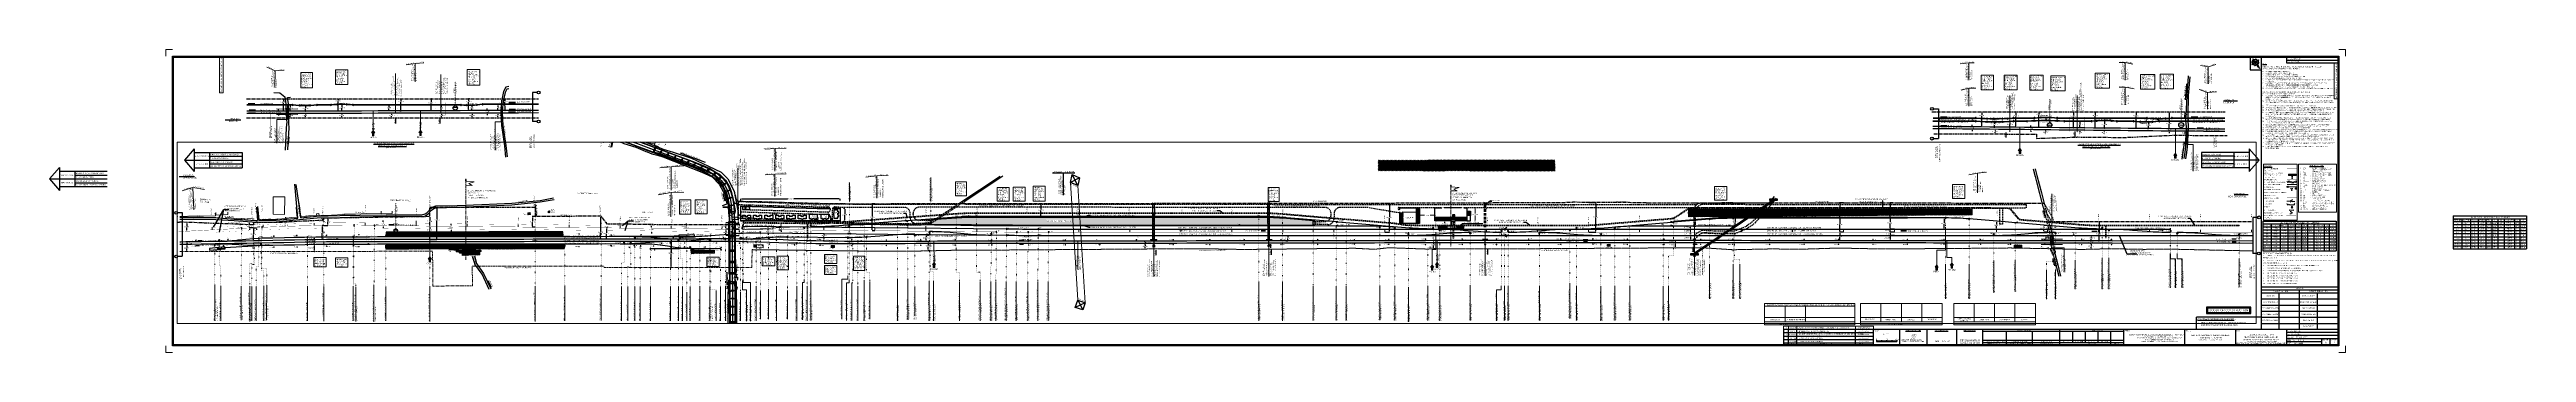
# Paper-space layout 'Layout1' of a CAD drawing. Header units: metres. Extents: x 782 to 5640, y 0 to 594.
# The model-space entities are those that its viewports show. They can reach past a viewport. Long polylines and large blocks are cut down to what shows.
import ezdxf
from ezdxf import colors
from ezdxf.entities.mleader import LeaderData, LeaderLine
from ezdxf.enums import TextEntityAlignment as Align
from ezdxf.math import Vec2, Vec3

# ---------------------------------------------------------------- set-up
doc = ezdxf.new("R2018")
doc.units = ezdxf.units.M
doc.header["$MEASUREMENT"] = 0
for name, pattern in [('CENTER', [2, 1.25, -0.25, 0.25, -0.25]), ('Connectivity IR to DFCC$0$DOT', [0.25, 0, -0.25]), ('DASHED', [0.75, 0.5, -0.25]), ('DASHED2', [0.375, 0.25, -0.125]), ('DOT', [0.25, 0, -0.25]), ('NEW DFCC MAIN LINE - SHAMBHU - 05.03.2020$0$DOT', [0.25, 0, -0.25]), ('PHANTOM', [2.5, 1.25, -0.25, 0.25, -0.25, 0.25, -0.25]), ('PHANTOM2', [1.25, 0.625, -0.125, 0.125, -0.125, 0.125, -0.125])]:
    doc.linetypes.add(name, pattern=pattern)
doc.layers.get('Defpoints').update_dxf_attribs({"color": 5, "lineweight": 0})
for name, color, linetype in [('05 02 2020 (PRO)', 7, 'Continuous'), ('05 02 2020 (PRO)CYAN', 7, 'Continuous'), ('A - Title Sheet Text', 7, 'Continuous'), ('Attribute', 7, 'Continuous'), ('BRIDGE_PARAPET', 7, 'Continuous'), ('CANAL_BOTTOM', 5, 'Continuous'), ('CANAL_TOP', 5, 'Continuous'), ('CART_TRACK', 34, 'Continuous'), ('details$0$05 02 2020 (PRO)', 7, 'Continuous'), ('details$0$05 02 2020 (PRO)CYAN', 7, 'Continuous'), ('DFCC Boundary', 6, 'CENTER'), ('Dimension', 10, 'Continuous'), ('DRAIN_BOTTOM', 5, 'Continuous'), ('DRAIN_TOP', 5, 'Continuous'), ('FM', 7, 'Continuous'), ('IR PROPOSALS', 190, 'Continuous'), ('LEGEND', 7, 'Continuous'), ("LS BRIDGE'S", 7, 'Continuous'), ('NEW KHANNA LOOP LINES', 1, 'Continuous'), ('NOTES', 7, 'Continuous'), ('PAVERS', 7, 'Continuous'), ('PIER_OR_ABUTMENT', 7, 'Continuous'), ('PLATFORM', 7, 'Continuous'), ('POND_BOTTOM', 5, 'Continuous'), ('POND_TOP', 5, 'Continuous'), ('PROPOSED ROADS', 10, 'DASHED'), ('RETAINING_WALL', 7, 'Continuous'), ('rvlogo', 142, 'Continuous'), ('STEPS', 7, 'Continuous'), ('SUB_ROAD_CENTRE', 34, 'Continuous'), ('SUB_ROAD_EDGE', 34, 'Continuous'), ('title', 7, 'Continuous'), ('TOPO_FM', 7, 'Continuous'), ('TOPO_TOMB', 7, 'Continuous'), ('TOWER', 7, 'Continuous'), ('Village Name', 7, 'Continuous'), ('WING_WALL', 7, 'Continuous')]:
    doc.layers.add(name, color=color, linetype=linetype)
for name, color, linetype, lineweight in [('A-HATCH 1', 7, 'Continuous', 13), ('A-PLUMBING', 1, 'Continuous', 20), ('BOUNDARY DIMENTION', 10, 'Continuous', 0), ('BRIDGE DETAILS PLAN', 7, 'Continuous', 0), ('Cardinal_Leader', 10, 'Continuous', 0), ('COMMERCIAL_BLD_PUC', 7, 'Continuous', 13), ('COMPOUND_WALL', 7, 'Continuous', 13), ('Connectivity IR to DFCC$0$_0', 7, 'Continuous', 0), ('Connectivity IR to DFCC$0$EXG GRADES IN PLAN', 7, 'Continuous', 0), ('Connectivity IR to DFCC$0$Proposed Alignment', 7, 'Continuous', 0), ('Connectivity IR to DFCC$0$Proposed TPTC Chainages CONN', 7, 'Continuous', 0), ('CULVERT_PARAPET', 7, 'Continuous', 13), ('EXG GRADES IN PLAN', 7, 'Continuous', 0), ('EXISTING BRIDGE DETAILS', 7, 'Continuous', 0), ('Existing Chainage', 7, 'Continuous', 0), ('Existing IR Track', 7, 'Continuous', 0), ('Existing Railway Boundary', 36, 'CENTER', 0), ('FENCE', 7, 'F-LINE', 13), ('flow direction', 7, 'Continuous', 0), ('FOOTPATH', 7, 'Continuous', 20), ('Gate', 7, 'Continuous', 13), ('GOVT_BUILDING', 7, 'Continuous', 13), ('GRILL', 7, 'Continuous', 13), ('HATCH', 7, 'Continuous', 13), ('Hecto metre stone', 7, 'Continuous', 13), ('HT & LT DETAILS IN PLAN', 7, 'Continuous', 0), ('KM STONE', 7, 'Continuous', 0), ('LC DETAILS IN PLAN', 7, 'Continuous', 0), ('Manhole', 7, 'Continuous', 13), ('MATCH LINE', 7, 'Continuous', 0), ("NEW CHAWAPAIL STN. SRJ's", 10, 'Continuous', 0), ('NEW DFCC MAIN LINE - SHAMBHU - 05.03.2020$0$Cardinal_Leader', 7, 'Continuous', 0), ('NEW DFCC MAIN LINE - SHAMBHU - 05.03.2020$0$EXG GRADES IN PLAN', 7, 'Continuous', 0), ('NEW DFCC MAIN LINE - SHAMBHU - 05.03.2020$0$Proposed Alignment', 7, 'Continuous', 0), ('NEW DFCC MAIN LINE - SHAMBHU - 05.03.2020$0$Proposed Chainage', 7, 'Continuous', 0), ('NEW DFCC MAIN LINE - SHAMBHU - 05.03.2020$0$Proposed Curve_Details', 7, 'Continuous', 0), ('NEW DFCC MAIN LINE - SHAMBHU - 05.03.2020$0$Proposed TPTC Chainages', 7, 'Continuous', 0), ('NEW MANDI GOBINDPUR LOOP LINES', 1, 'Continuous', 0), ("NEW SHAMBHU CROSSING STN. SRJ's", 10, 'Continuous', 0), ('OHE MAST', 7, 'Continuous', 0), ('OHE MAST TEXT', 7, 'Continuous', 0), ('Prop- DN Curve_cont', 3, 'Continuous', 0), ('Proposed Alignment', 7, 'Continuous', 0), ('Proposed Chainage', 10, 'Continuous', 0), ('Proposed Curve_Details', 10, 'Continuous', 0), ('Proposed Curve_Details Connecting line', 10, 'Continuous', 0), ('PROPOSED DFC TRACK', 1, 'Continuous', 0), ('PROPOSED DFCC TRACK', 1, 'Continuous', 0), ('PROPOSED GRADES IN PLAN', 10, 'Continuous', 0), ('PROPOSED GRADES IN PLAN FOR LINK LINE', 10, 'Continuous', 0), ('Proposed TPTC Chainages', 10, 'Continuous', 0), ('PWR_LINE', 134, 'POWER', 0), ('RELIGIOUS_PLACE', 7, 'Continuous', 13), ('RESIDENTIAL_BL_PUC', 7, 'Continuous', 13), ('SFL_SOFFIT_LVL', 7, 'Continuous', 13), ("SHAMBU STN. SRJ's", 7, 'Continuous', 13), ('SHED', 7, 'Continuous', 13), ('Side Details', 7, 'Continuous', 13), ('TANK', 7, 'Continuous', 13), ('TOPO_GATE', 7, 'Continuous', 13), ('TOPO_TEXT', 7, 'Continuous', 13)]:
    doc.layers.add(name, color=color, linetype=linetype, lineweight=lineweight)
doc.styles.add('ARIAL', font='arial.ttf')
doc.styles.add('Connectivity IR to DFCC$0$Style-Arial', font='arial.ttf')
doc.styles.add('Connectivity IR to DFCC$0$Style-STANDARD', font='STANDARD.shx')
doc.styles.add('CUT-FILL', font='cut-fill.shx', dxfattribs={"height": 2})
doc.styles.add('details$0$PDF Arial', font='arial.ttf')
doc.styles.add('NEW DFCC MAIN LINE - SHAMBHU - 05.03.2020$0$Style-Arial', font='arial.ttf')
doc.styles.add('NORMAL', font='romans.shx', dxfattribs={"width": 0.9})
doc.styles.add('PDF Arial', font='arial.ttf')
doc.styles.add('ROMANS', font='romans.shx')
doc.styles.add('rv logo', font='')
doc.styles.get("Standard").update_dxf_attribs({"font": 'arial.ttf'})
doc.styles.add('Style-Arial', font='arial.ttf')
doc.styles.add('Vill txt', font='arial.ttf', dxfattribs={"height": 3})
doc.styles.get('rv logo').set_extended_font_data('Kabel Md BT')
doc.linetypes.add('F-LINE', pattern='A,0.6,["X",Standard,S=0.3,R=0,X=0,Y=-0.15],0.1', length=0.7)
doc.linetypes.add('POWER', pattern='A,10,-0.2,[131,ltypeshp.shx,S=0.4,R=0,X=-0.2,Y=0],-0.2,[131,ltypeshp.shx,S=0.4,R=180,X=1.199999999999999,Y=0],-1.4,[131,ltypeshp.shx,S=0.4,R=0,X=-0.2,Y=0],-0.2,[131,ltypeshp.shx,S=0.4,R=180,X=1.199999999999999,Y=0],-1.4,[131,ltypeshp.shx,S=0.4,R=0,X=-0.2,Y=0],-0.2,[131,ltypeshp.shx,S=0.4,R=180,X=1.199999999999999,Y=0],-1.2', length=14.8)
doc.dimstyles.new('DIM', dxfattribs={"dimtxt": 2.5, "dimasz": 2.5, "dimexe": 0.18, "dimexo": 0.0625, "dimgap": 0.09, "dimtad": 0, "dimtih": 1, "dimtoh": 1, "dimdec": 3, "dimzin": 0, "dimdsep": 46, "dimtxsty": 'Standard', "dimcen": 0.09, "dimadec": 0, "dimazin": 0, "dimtfac": 1, "dimtdec": 3, "dimtofl": 0, "dimtmove": 0, "dimatfit": 3, "dimfxl": 1, "dimtolj": 1, "dimtzin": 0, "dimarcsym": 0})
doc.dimstyles.new('ISO-25', dxfattribs={"dimtxt": 2.5, "dimasz": 2.5, "dimexe": 1.25, "dimexo": 0.625, "dimtad": 1, "dimtxsty": 'Standard', "dimcen": 2.5, "dimadec": 0, "dimazin": 0, "dimtfac": 1, "dimtmove": 0, "dimatfit": 3, "dimfxl": 1, "dimarcsym": 0})
doc.dimstyles.get("Standard").update_dxf_attribs({"dimtxt": 2.5, "dimasz": 2.5, "dimexe": 0.18, "dimexo": 0.0625, "dimgap": 0.09, "dimtad": 0, "dimtih": 1, "dimtoh": 1, "dimdec": 3, "dimzin": 0, "dimdsep": 46, "dimtxsty": 'Standard', "dimcen": 0.09, "dimadec": 0, "dimazin": 0, "dimtfac": 1, "dimtdec": 3, "dimtofl": 0, "dimtmove": 0, "dimatfit": 3, "dimfxl": 1, "dimtolj": 1, "dimtzin": 0, "dimarcsym": 0})
pattern_1 = [(9.818732998424432, (0, 0), (-0.319746884324921, 1.847535366363661), [])]
pattern_2 = [(9.818732998424432, (0, 0), (-0.3197468843249211, 1.847535366363662), [])]
pattern_3 = [(9.818732993820044, (-36493.98854188644, 3906566.595084284), (-0.3248628343232731, 1.877095932251585), []), (9.818732993820044, (-36492.887562027, 3906565.818967399), (-0.3248628343232731, 1.877095932251585), [0.9524999999999978, -0.4762499999999989])]

# ---------------------------------------------------------------- blocks, each defined once
blk = doc.blocks.new('Template')
at = {"layer": 'Defpoints'}
for points in [[(-1865, 581.0000000000001), (-1865, 594), (-1852, 594)], [(2397, 594), (2410, 594), (2410, 581)], [(-1852, 0), (-1865, 0), (-1865, 13.00000000000011)], [(2410, 13), (2410, 0), (2397, 0)]]:
    blk.add_lwpolyline(points, dxfattribs=at)
at = {"layer": 'rvlogo', "const_width": 0.3324745398389155}
for points in [[(1559.888053967556, 31.0405403701081), (1559.888053967556, 27.19831888642247), (1557.675530906086, 27.19831888642247), (1557.675530906086, 35.60397526600735), (1559.888053967556, 35.60397526600735), (1559.888053967556, 33.31840224047873)], [(1564.113949791606, 33.71986827547422), (1565.276032589343, 35.4532007148652)]]:
    blk.add_lwpolyline(points, dxfattribs=at)
at = {"layer": 'rvlogo', "const_width": 0.3324685548885609}
blk.add_lwpolyline([(1558.860493501801, 32.82505957192826), (1562.069277087241, 27.25250582631147), (1564.454411068828, 27.25250582631147), (1568.409248610791, 34.20405016546545), (1566.418229122001, 35.3435238140065), (1563.214421791922, 29.90461910446314), (1560.970425767262, 33.83806041148285)], close=True, dxfattribs=at)
at = {"layer": 'rvlogo', "const_width": 0.3324745398389155}
for points in [[(1565.242079926255, 35.37450292760519, 0.2245620444296777), (1563.162893695599, 35.85458545680718, 0.1432844419345601), (1559.888053967556, 34.20653645249276, 2.433571437973362)], [(1561.558007811747, 32.8081033798014, -0.2397472772010823), (1564.190172134403, 33.75753826360095)]]:
    blk.add_lwpolyline(points, format="xyb", dxfattribs=at)
at = {"layer": 'title'}
for points in [[(2396.999999999998, 13), (-1852, 13), (-1852, 581), (2396.999999999998, 581)], [(2394.999999999998, 15), (-1850, 15), (-1850, 578.9999999999999), (2394.999999999998, 578.9999999999999)]]:
    blk.add_lwpolyline(points, close=True, dxfattribs=at)
for points in [[(2244.999999999998, 45), (2244.999999999998, 579)], [(2394.999999999998, 45), (1307.999999999998, 45)], [(1307.999999999998, 45), (1307.999999999998, 15)], [(1483.999999999998, 38.3299895923542), (1307.999999999998, 38.3299895923542)], [(1483.999999999998, 31.5533263949028), (1307.999999999998, 31.5533263949028)], [(1483.999999999998, 24.7766631974514), (1307.999999999998, 24.7766631974514)], [(1483.999999999998, 18), (1307.999999999998, 18)], [(1317.746226028623, 15), (1317.746226028623, 45)], [(1334.138837570485, 15), (1334.138837570485, 45)], [(1448.917692541996, 15), (1448.917692541996, 45)], [(1483.999999999998, 15), (1483.999999999998, 45)], [(1535.946210097421, 14.99999999999999), (1535.946210097421, 44.99999999999999)], [(1589.203582819973, 15), (1589.203582819973, 45)], [(1647.452664896276, 15), (1647.452664896276, 45)], [(1698.581566508468, 15), (1698.581566508468, 45)], [(1974.999999999998, 41), (1698.581566508468, 41)], [(1974.999999999998, 23.15378841427582), (1698.581566508468, 23.15378841427582)], [(1974.999999999998, 18.82707677419657), (1698.581566508468, 18.82707677419657)], [(1745.06278849865, 14.91711351403592), (1745.06278849865, 40.66923480923288)], [(1796.358807867729, 14.91711351403591), (1796.358807867729, 40.66923480923288)], [(1849.999999999998, 15), (1849.999999999998, 45)], [(1874.999999999998, 18.82707677419657), (1874.999999999998, 41)], [(1899.999999999998, 18.82707677419657), (1899.999999999998, 41)], [(1924.999999999998, 18.82707677419657), (1924.999999999998, 41)], [(1949.999999999998, 15), (1949.999999999998, 41)], [(1974.999999999998, 15), (1974.999999999998, 45)], [(1974.999999999998, 15), (1974.999999999998, 45)], [(2094.999999999998, 15), (2094.999999999998, 45)], [(2194.999999999998, 15), (2194.999999999998, 45)], [(2294.999999999998, 15), (2294.999999999998, 45)], [(2394.999999999998, 39), (2294.999999999998, 39)], [(2394.999999999998, 33), (2294.999999999998, 33)], [(2394.999999999998, 27), (2294.999999999998, 27)], [(2363.171434758237, 21), (2294.999999999998, 21)], [(2363.171434758237, 27), (2363.171434758237, 15)], [(2379.085717379117, 27), (2379.085717379117, 15)]]:
    blk.add_lwpolyline(points, dxfattribs=at)
at = {"layer": 'Attribute', "style": 'Style-Arial'}
for tag, height, p in [('C', 2, (1312.999999999998, 28.11803619346595)), ('D', 2, (1312.999999999998, 34.94212104325605)), ('E', 2, (1312.999999999998, 41.71878424070745)), ('B', 2, (1312.999999999998, 21.36166840127429)), ('DATE_D', 2, (1325.945843592406, 34.94212104325605)), ('DATE_C', 2, (1325.945843592406, 28.11803619346595)), ('DATE_E', 2, (1325.945843592406, 41.71878424070745)), ('DATE_B', 2, (1325.945843592406, 21.36166840127429)), ('PURPOSE_OF_ISSUE_D', 2, (1465.754186691946, 34.94212104325605)), ('PURPOSE_OF_ISSUE_C', 2, (1465.754186691946, 28.11803619346595)), ('PURPOSE_OF_ISSUE_E', 2, (1465.754186691946, 41.71878424070745)), ('PURPOSE_OF_ISSUE_B', 2, (1465.754186691946, 21.36166840127429)), ('TITLE2', 3.5, (2244.999999999998, 30)), ('TITLE1', 2.5, (2244.999999999998, 35)), ('TITLE3', 2.5, (2244.999999999998, 25)), ('REV', 3.5, (2371.128576068677, 19.5197985235427)), ('STATUS', 3.5, (2387.042858689558, 19.5197985235427))]:
    blk.add_attdef(tag, text='', height=height, dxfattribs=at).set_placement(p, align=Align.MIDDLE_CENTER)
at = {"layer": 'Attribute', "lineweight": 30, "flags": 104}
for tag, p in [('REVISION_E', (1336.881851160781, 42.7712960278426)), ('REVISION_D', (1336.881851160781, 37.59463283039121))]:
    blk.add_attdef(tag, text='', height=2, dxfattribs=at).set_placement(p, align=Align.TOP_LEFT)
at = {"layer": 'Attribute', "style": 'Style-Arial'}
for tag, p in [('REVISION_C', (1336.999999999998, 28.11803619346595)), ('REVISION_B', (1336.999999999998, 21.36166840127429))]:
    blk.add_attdef(tag, text='', height=2, dxfattribs=at).set_placement(p, align=Align.MIDDLE_LEFT)
for tag, p in [('DATE', (2309.136019779733, 16.75)), ('DRG.NO.', (2312.220546008292, 28.75)), ('SHEETNO.', (2314.995917768145, 22.75)), ('NR.DIVL-PLAN-NO:-', (2322.811674541308, 40.75)), ('NR.H.Q.-PLAN-NO:-', (2323.169509644737, 34.75))]:
    blk.add_attdef(tag, p, '', height=2.5, dxfattribs=at)
at = {"layer": 'rvlogo'}
for s, height, style, p in [('aarvee associates', 3.564042298448324, 'rv logo', (1539.118984363622, 23.14005146859392)), ('architects engineers ', 1.663219739275884, 'ARIAL', (1540.927270275288, 20.70761124232803)), ('&', 1.663219739275884, 'ARIAL', (1562.356394540872, 20.70761124232803)), (' consultants pvt.ltd.', 1.663219739275884, 'ARIAL', (1563.913907521728, 20.70761124232803))]:
    blk.add_text(s, height=height, dxfattribs=dict(at, style=style)).set_placement(p)
at = {"layer": 'title', "style": 'Style-Arial'}
for s, height, p in [('REV.', 2, (1313.314723802661, 16.5)), ('DATE', 2, (1326.186165831046, 16.5)), ('REVISION DETAILS', 2, (1392.140203198995, 16.5)), ('PURPOSE OF ISSUE', 2, (1468.999999999998, 16.5)), ('GIL - TPL JV', 3.5, (1619.421053026534, 22.22450989147091)), ('Consulting GmbH', 3.5, (1673.618712928986, 19.05970217065305)), ('DB Engineering &', 3.5, (1673.618712928986, 23.86122794506127)), ('LANKA VISWANATHA DUTTA', 2, (1722.522487476011, 20.69610257169965)), ('DESIGNED (C.D.E)', 2, (1720.453941220552, 16.7285199760161)), ('CHECKED (ALIGNEMENT EXPERT)', 2, (1770.06278849865, 16.7285199760161)), ('HIMANSU BHUSAN PANDA', 2, (1770.06278849865, 20.65966740346907)), ('CST CONTRACTOR', 2, (1778.844969631209, 43)), ('APPROVED (C.P.M.)', 2, (1823.367425358044, 16.7285199760161)), ('MANISH KUMAR', 2, (1823.367425358044, 20.65966740346907)), ('FDE CIVIL', 2, (1862.262803263053, 20.9904325942362)), ('STDE / CIVIL', 2, (1887.720477998708, 21.44810109710947)), ('REVIEWED', 2, (1912.81898781292, 16.74993410233414)), ('DTL / CIVIL', 2, (1912.720477998708, 21.44810109710947)), ('ENGINEER / PMC', 2, (1924.996739500337, 43)), ('DTL / S&T', 2, (1937.515417277958, 21.23820330101175)), ('NONO', 2, (1960.836217484773, 16.66372095415694))]:
    blk.add_text(s, height=height, dxfattribs=at).set_placement(p, align=Align.MIDDLE_CENTER)
for s, p in [('SCALE', (1485.999395247547, 41.13074269711433)), ('%%UDESIGN CONSULTANT', (1546.809899597066, 41.99999999999999)), ('%%UCST CONTRACTOR', (1604.674816445284, 41.99999999999999)), ('%%UENGINEER / PMC', (1661.092437641221, 41.93920185746719)), ('OWNER', (1975.999999999998, 41.5)), ('PROJECT', (2095.999999999998, 41.5)), ('TITLE', (2195.999999999998, 41.5))]:
    blk.add_text(s, height=2, dxfattribs=at).set_placement(p)
for s, height, p in [('DEDICATED FREIGHT CORRIDOR CORPORATION OF INDIA LTD.', 2.5, (2038.881634732714, 33.85844243257998)), ('(A GOVERNMENT OF INDIA ENTERPRISE)', 2, (2043.570503802217, 30.73200199650773)), ('EASTERN DEDICATED FREIGHT CORRIDOR', 2.5, (2145.115137132152, 32.5)), ('CONTRACT PACKAGE - 301', 2.5, (2145.115137132152, 23.5)), (' SAHNEWAL TO PILKHANI', 2.5, (2145.115137132152, 28))]:
    blk.add_text(s, height=height, dxfattribs=at).set_placement(p, align=Align.CENTER)
for s, p in [('SHEET NO. :', (2295.999999999998, 24)), ('NR.DIVL PLAN NO:-', (2295.999999999998, 42)), ('NR. H.Q. PLAN NO:-', (2295.999999999998, 36)), ('DRG. NO. -', (2295.999999999998, 30)), ('DATE :', (2295.999999999998, 18)), ('REV. No.', (2365.039671639162, 25.03952941006173)), ('STATUS  ', (2380.953954260043, 25.03952941006173))]:
    blk.add_text(s, height=2, dxfattribs=at).set_placement(p, align=Align.MIDDLE_LEFT)
at = {"layer": 'title', "insert": (2045.199403031209, 25.06552153888197), "char_height": 2, "width": 97.2180422919509, "attachment_point": 5, "style": 'Style-Arial'}
blk.add_mtext('PROJECT OFFICE(AMBALA UNIT): OLD RAILWAY COLONY (NEAR ANAND MARKET),AMBALA CANTT-133001.\\PCORPORATE IDENTITY NO. : U60232DL2006GOI155068', dxfattribs=at)
blk = doc.blocks.new('N')
for points in [[(-4.933564452965584, 9.276845958083868e-11), (-4.070190673739489, 0.2466782227156727), (-4.193529785005012, 9.276845958083868e-11)], [(-4.070190673739489, -0.2466782225301358), (-4.193529785005012, 9.276845958083868e-11), (-4.933564452965584, 9.276845958083868e-11)], [(-3.083477783062335, 9.276845958083868e-11), (-2.590121337816527, 0.4933564454313455), (-2.590121337816527, -0.4933564452458086)], [(-2.180348050082102, 2.180348050128487), (-1.482636674074456, 2.180348050035718), (-2.180348050082102, 1.482636674028072)], [(-2.328306436538696e-10, 8.41074155815113), (-0.4933564452912833, 6.683993999885388), (-4.547473508864641e-11, 6.930672222414614)], [(-4.547473508864641e-11, 3.083477783109629), (0.4933564452003338, 2.590121337584605), (-0.4933564452912833, 2.590121337771052)], [(0.4933564452003338, 6.683993999885388), (-4.547473508864641e-11, 6.930672222414614), (-2.328306436538696e-10, 8.41074155815113)], [(2.180348049989334, 2.18034804994204), (2.180348049989334, 1.482636674028072), (1.482636673888919, 2.18034804994204)], [(3.083477782971386, 0), (2.590121337632809, -0.493356445338577), (2.590121337725577, 0.4933564452448991)], [(4.070190673461184, 0.2466782226229043), (4.193529784819475, 0), (4.933564452781866, -9.367795428261161e-11)], [(4.933564452781866, -9.367795428261161e-11), (4.070190673461184, -0.2466782226229043), (4.193529784819475, 0)], [(-2.180348050174871, -2.180348050035718), (-2.180348050082102, -1.482636673935303), (-1.482636674074456, -2.18034804994295)], [(-1.382431946694851e-10, -3.083477783110538), (-0.4933564454768202, -2.590121337678283), (0.4933564451057464, -2.590121337678283)], [(-2.328306436538696e-10, -4.933564452733663), (-0.246678222762057, -4.070190673601246), (-1.382431946694851e-10, -4.193529784865859)], [(0.2466782224837516, -4.070190673601246), (-1.382431946694851e-10, -4.193529784865859), (-2.328306436538696e-10, -4.933564452733663)], [(2.180348049803797, -2.180348050128487), (1.482636673888919, -2.180348050128487), (2.180348049989334, -1.482636674028072)]]:
    blk.add_hatch(color=7).paths.add_polyline_path(points, flags=0)
h = blk.add_hatch(color=7)
h.paths.add_polyline_path([(-1.382431946694851e-10, -3.083477783110538), (-1.382431946694851e-10, -3.462293844949272, 1), (-4.547473508864641e-11, 3.462293844856504), (-4.547473508864641e-11, 3.083477783109629, -1)])
h.paths.add_polyline_path([(-1.382431946694851e-10, 1.046567064057854), (-4.547473508864641e-11, 1.480069335829285, 1), (-2.328306436538696e-10, -1.480069335829285), (-4.547473508864641e-11, -1.046567063965085, -1)])
at = {"color": 7, "lineweight": 13}
for p, q in [((-3.462293845088425, 0), (-4.193529785005012, 9.276845958083868e-11)), ((-2.448211456228819, 2.448211456276113), (-2.96527334800885, 2.965273348148912)), ((1.046567063918701, 0), (-1.046567064104238, 0)), ((-1.046567064104238, 0), (1.046567063918701, 0)), ((-0.7400346680078655, 0.7400346679614813), (0.7400346679150971, -0.7400346678687129)), ((0.7400346678223286, 0.7400346678678034), (-0.7400346680078655, -0.7400346679614813)), ((0.7400346679150971, -0.7400346678687129), (-0.7400346680078655, 0.7400346679614813)), ((-0.7400346680078655, -0.7400346679614813), (0.7400346678223286, 0.7400346678678034)), ((4.729372449219227e-11, 6.413633788749394), (4.729372449219227e-11, 7.277007567975488)), ((-4.547473508864641e-11, 3.462293844856504), (-4.547473508864641e-11, 4.193529784958628)), ((-4.547473508864641e-11, 3.462293844856504), (-4.547473508864641e-11, 3.083477783109629)), ((-4.547473508864641e-11, 1.046567064057854), (-4.547473508864641e-11, 1.480069335829285)), ((-4.547473508864641e-11, 1.046567064057854), (-4.547473508864641e-11, -1.046567063965085)), ((-4.547473508864641e-11, -1.046567063965085), (-4.547473508864641e-11, 1.046567064057854)), ((2.448211456137869, 2.448211456183344), (2.965273348010669, 2.965273347962466)), ((3.462293844810119, -1.864464138634503e-10), (4.193529784819475, 0)), ((-2.448211456321587, -2.448211456090576), (-2.965273348194387, -2.965273348056144)), ((-4.547473508864641e-11, -1.046567063965085), (-2.328306436538696e-10, -1.480069335829285)), ((-1.382431946694851e-10, -3.462293844949272), (-1.382431946694851e-10, -3.083477783110538)), ((-1.382431946694851e-10, -3.462293844949272), (-1.382431946694851e-10, -4.193529784865859)), ((2.448211456045101, -2.448211456369791), (2.965273347916082, -2.965273348056144))]:
    blk.add_line(p, q, dxfattribs=at)
at = {"color": 7, "linetype": 'ByBlock', "lineweight": 13}
for p, q in [((-0.6075166599348449, 4.565392272081226), (-0.6075166599348449, 6.119465074688378)), ((-0.6075166599348449, 6.119465074688378), (-0.2967020994510676, 6.1194650745947)), ((-0.2967020994510676, 6.1194650745947), (0.3249270216110745, 5.18702139304969)), ((0.3249270217038429, 4.565392271987548), (-0.2967020994510676, 5.497835953626236)), ((-0.2967020994510676, 5.497835953626236), (-0.2967020994510676, 4.565392272081226)), ((0.3249270216110745, 5.18702139304969), (0.3249270216110745, 6.1194650745947)), ((0.3249270216110745, 6.1194650745947), (0.6357415821876202, 6.1194650745947)), ((0.6357415821876202, 6.1194650745947), (0.6357415820948518, 4.56539227189478))]:
    blk.add_line(p, q, dxfattribs=at)
at = {"color": 7, "lineweight": 13}
for points in [[(-4.933564452965584, 9.276845958083868e-11), (-4.070190673739489, 0.2466782227156727), (-4.193529785005012, 9.276845958083868e-11), (-4.193529785005012, 9.276845958083868e-11)], [(-4.070190673739489, -0.2466782225301358), (-4.193529785005012, 9.276845958083868e-11), (-4.933564452965584, 9.276845958083868e-11), (-4.933564452965584, 9.276845958083868e-11)], [(-3.083477783062335, 9.276845958083868e-11), (-2.590121337816527, 0.4933564454313455), (-2.590121337816527, -0.4933564452458086), (-2.590121337816527, -0.4933564452458086)], [(-2.180348050082102, 2.180348050128487), (-1.482636674074456, 2.180348050035718), (-2.180348050082102, 1.482636674028072), (-2.180348050082102, 1.482636674028072)], [(-2.328306436538696e-10, 8.41074155815113), (-0.4933564452912833, 6.683993999885388), (-4.547473508864641e-11, 6.930672222414614), (-4.547473508864641e-11, 6.930672222414614)], [(-4.547473508864641e-11, 3.083477783109629), (0.4933564452003338, 2.590121337584605), (-0.4933564452912833, 2.590121337771052), (-0.4933564452912833, 2.590121337771052)], [(0.4933564452003338, 6.683993999885388), (-4.547473508864641e-11, 6.930672222414614), (-2.328306436538696e-10, 8.41074155815113), (-2.328306436538696e-10, 8.41074155815113)], [(2.180348049989334, 2.18034804994204), (2.180348049989334, 1.482636674028072), (1.482636673888919, 2.18034804994204), (1.482636673888919, 2.18034804994204)], [(3.083477782971386, 0), (2.590121337632809, -0.493356445338577), (2.590121337725577, 0.4933564452448991), (2.590121337725577, 0.4933564452448991)], [(4.070190673461184, 0.2466782226229043), (4.193529784819475, 0), (4.933564452781866, -9.367795428261161e-11), (4.933564452781866, -9.367795428261161e-11)], [(4.933564452781866, -9.367795428261161e-11), (4.070190673461184, -0.2466782226229043), (4.193529784819475, 0), (4.193529784819475, 0)], [(-2.180348050174871, -2.180348050035718), (-2.180348050082102, -1.482636673935303), (-1.482636674074456, -2.18034804994295), (-1.482636674074456, -2.18034804994295)], [(-1.382431946694851e-10, -3.083477783110538), (-0.4933564454768202, -2.590121337678283), (0.4933564451057464, -2.590121337678283), (0.4933564451057464, -2.590121337678283)], [(-2.328306436538696e-10, -4.933564452733663), (-0.246678222762057, -4.070190673601246), (-1.382431946694851e-10, -4.193529784865859), (-1.382431946694851e-10, -4.193529784865859)], [(0.2466782224837516, -4.070190673601246), (-1.382431946694851e-10, -4.193529784865859), (-2.328306436538696e-10, -4.933564452733663), (-2.328306436538696e-10, -4.933564452733663)], [(2.180348049803797, -2.180348050128487), (1.482636673888919, -2.180348050128487), (2.180348049989334, -1.482636674028072), (2.180348049989334, -1.482636674028072)]]:
    blk.add_lwpolyline(points, close=True, dxfattribs=at)
at = {"color": 7, "linetype": 'ByBlock', "lineweight": 13}
for points in [[(-0.2967020994510676, 4.565392272081226), (-0.6075166599348449, 4.565392272081226)], [(0.3249270217038429, 4.565392271987548), (0.6357415820948518, 4.56539227189478)]]:
    blk.add_lwpolyline(points, dxfattribs=at)
at = {"color": 7}
for radius in [3.462293844953665, 3.083477783047974, 1.480069335864105, 1.046567063993302]:
    blk.add_circle((-4.547473508864641e-11, 0), radius, dxfattribs=at)
for s, rotation, p in [('W', 89.99999998664676, (-2.096764892572537, 9.276845958083868e-11)), ('NW', 45, (-1.482636674167225, 1.482636674028072)), ('NE', 315, (1.4800693357829, 1.480069335922053)), ('E', 269.9999999866467, (1.973425781121477, 0)), ('SW', 135, (-1.482636674167225, -1.482636673935303)), ('SE', 225, (1.4800693357829, -1.480069335922963))]:
    blk.add_text(s, height=0.6000000000000001, rotation=rotation, dxfattribs=at).set_placement(p, align=Align.CENTER)
for s, p in [('N', (-4.547473508864641e-11, 2.096764892526153)), ('S', (-1.382431946694851e-10, -2.46678222641367))]:
    blk.add_text(s, height=0.6000000000000001, dxfattribs=at).set_placement(p, align=Align.CENTER)
blk = doc.blocks.new('1-1000')
at = {"layer": 'A - Title Sheet Text'}
h = blk.add_hatch(color=256, dxfattribs=at)
h.paths.add_polyline_path([(10, -0.9488105560583335), (0, -0.9488105560583335), (0, -1.823810556058334), (10, -1.823810556058561)])
h.paths.add_polyline_path([(20, -1.823810556058561), (10, -1.823810556058788), (10, -2.698810556058334), (20, -2.698810556058334)])
h.paths.add_polyline_path([(30, -0.9488105560583335), (20, -0.9488105560583335), (20, -1.823810556058334), (30, -1.823810556058106)])
h.paths.add_polyline_path([(40, -1.823810556058561), (30, -1.823810556058788), (30, -2.698810556058334), (40, -2.698810556058334)])
for p, q in [((0, -0.02180593329103431), (0, -2.698810556058561)), ((0, -0.9488105560583335), (40, -0.9488105560583335)), ((40, -1.823810556058334), (0, -1.823810556058334)), ((0, -2.698810556058106), (40, -2.698810556058106)), ((10, -0.02180593329103431), (10, -2.698810556058561)), ((20, -0.02180593329103431), (20, -2.698810556058561)), ((30, -0.02180593329103431), (30, -2.698810556058561)), ((40, -0.02180593329103431), (40, -2.698810556058561))]:
    blk.add_line(p, q, dxfattribs=at)
at = {"layer": 'A - Title Sheet Text', "style": 'Style-Arial'}
for s, p in [('0', (-0.7955692951800302, 0.7992388727907382, 0.719429344349832)), ('20', (18.68086041990136, 0.8123051710974778, 0.719429344349832)), ('40m', (36.86468329742729, 0.7353753923453041, 0.719429344349832))]:
    blk.add_text(s, height=2.5, dxfattribs=at).set_placement(p)
blk.add_text('1 : 1000 ', height=2.5, dxfattribs=at).set_placement((26.51278210337932, 10.09060407280904), align=Align.RIGHT)
blk = doc.blocks.new('KM POST PLAN')
at = {"extrusion": (0, 0, -1)}
h = blk.add_hatch(color=256, dxfattribs=at)
h.paths.add_polyline_path([(0, -20), (-4.656612873077393e-10, -8.468602305278182), (3, -8.468602305054665), (3, -20)])
h.paths.add_polyline_path([(-4.656612873077393e-10, -8.468602305278182), (0, 0), (6.250000000232831, -8.46860230481252), (3, -8.468602305054665)], flags=16)
at = {"flags": 128}
for points in [[(0, 0), (-6.250000000232831, -8.46860230481252), (6.250000000465661, -8.468602305278182)], [(0, 0), (0, -20)], [(0, 0), (6.250000000465661, -8.468602305278182)], [(3, -8.468602305278182), (3, -19.99999999953434), (-3, -20), (-3, -8.468602305278182)]]:
    blk.add_lwpolyline(points, dxfattribs=at)
at = {"style": 'Style-Arial'}
blk.add_attdef('KM-POST', text='', height=6, dxfattribs=at).set_placement((0, -26, -263.947480116054), align=Align.MIDDLE_CENTER)
blk = doc.blocks.new('*D26')
at = {"color": 0, "lineweight": -2, "transparency": 16777216}
for p, q in [((1254.015948435826, 483.4257924404679), (1254.021223183353, 480.3762151820491)), ((1254.030341751836, 475.1043459727435), (1254.025067004309, 478.1539232311624)), ((1254.074989017193, 485.4258975526437), (1254.19248884143, 485.4261007879956)), ((1254.096300983482, 473.104457068389), (1254.213800807719, 473.1046603037409))]:
    blk.add_line(p, q, dxfattribs=at)
at = {"color": 0, "transparency": 16777216}
for points in [[(1254.349281270536, 483.4263689946578), (1253.682615601115, 483.4252158862781), (1254.012489110686, 485.4257894487331)], [(1254.363674586546, 475.1049225269334), (1253.697008917125, 475.1037694185537), (1254.033801076975, 473.1043489644784)]]:
    blk.add_solid(points, dxfattribs=at)
at = {"layer": 'Defpoints', "color": 0, "transparency": 16777216}
for p in [(1254.012489110685, 485.4257894487331), (1254.033801076974, 473.1043489644784), (1254.033801076975, 473.1043489644784)]:
    blk.add_point(p, dxfattribs=at)
at = {"color": 0, "lineweight": 13, "transparency": 16777216, "insert": (1254.02314509383, 479.2650692066058), "char_height": 2, "attachment_point": 5}
blk.add_mtext('\\A1;9.864m', dxfattribs=at)
blk = doc.blocks.new('*D27')
at = {"color": 0, "lineweight": -2, "transparency": 16777216}
for p, q in [((1240.565552311456, 497.334250095423), (1240.448052487221, 497.3340468600711)), ((1240.631511543103, 495.3343611910685), (1240.637384690976, 491.9388208176066)), ((1240.666542676583, 475.0812310751191), (1240.641230871639, 489.7151646102396)), ((1240.607502095214, 473.0811259629433), (1240.490002270978, 473.0809227275914))]:
    blk.add_line(p, q, dxfattribs=at)
at = {"color": 0, "transparency": 16777216}
for points in [[(1240.964844377814, 495.3349377452583), (1240.298178708393, 495.3337846368786), (1240.628052217965, 497.3343581993336)], [(1240.999875511294, 475.0818076293089), (1240.333209841873, 475.0806545209292), (1240.670002001722, 473.0812340668539)]]:
    blk.add_solid(points, dxfattribs=at)
at = {"layer": 'Defpoints', "color": 0, "transparency": 16777216}
for p in [(1240.628052217965, 497.3343581993336), (1240.670002001723, 473.0812340668539), (1240.670002001722, 473.0812340668539)]:
    blk.add_point(p, dxfattribs=at)
at = {"color": 0, "lineweight": 13, "transparency": 16777216, "insert": (1240.639307781308, 490.826992713923), "char_height": 2, "attachment_point": 5}
blk.add_mtext('\\A1;36.020m', dxfattribs=at)
blk = doc.blocks.new('*D28')
at = {"color": 0, "lineweight": -2, "transparency": 16777216}
for p, q in [((1254.432086736481, 468.6853395655866), (1253.734204197817, 468.6853395655866)), ((1254.432086736481, 460.2692975794553), (1253.734204197817, 460.2692975794553)), ((1253.914204197817, 466.6853395655866), (1253.914204197817, 465.5884645479643)), ((1253.914204197817, 462.2692975794553), (1253.914204197817, 463.3661725970775))]:
    blk.add_line(p, q, dxfattribs=at)
at = {"color": 0, "transparency": 16777216}
for points in [[(1253.580870864483, 466.6853395655866), (1254.24753753115, 466.6853395655866), (1253.914204197817, 468.6853395655866)], [(1253.580870864483, 462.2692975794553), (1254.24753753115, 462.2692975794553), (1253.914204197817, 460.2692975794553)]]:
    blk.add_solid(points, dxfattribs=at)
at = {"layer": 'Defpoints', "color": 0, "transparency": 16777216}
for p in [(1253.914204197817, 460.2692975794553), (1254.494586736481, 468.6853395655866), (1254.494586736481, 460.2692975794553)]:
    blk.add_point(p, dxfattribs=at)
at = {"color": 0, "lineweight": 13, "transparency": 16777216, "insert": (1253.914204197817, 464.4773185725211), "char_height": 2, "attachment_point": 5}
blk.add_mtext('\\A1;15.951M', dxfattribs=at)
blk = doc.blocks.new('*D29')
at = {"color": 0, "lineweight": -2, "transparency": 16777216}
for p, q in [((1231.046814989701, 473.0645918231554), (1230.929315141412, 473.0644030054622)), ((1231.053912812042, 468.647669688108), (1230.936412963753, 468.6474808704148)), ((1231.106100990822, 475.0646896757793), (1231.102887072641, 477.0646870934601)), ((1231.119626649526, 466.6477727053704), (1231.122840567707, 464.6477752876896))]:
    blk.add_line(p, q, dxfattribs=at)
at = {"color": 0, "transparency": 16777216}
for points in [[(1231.439433893769, 475.0652253288095), (1230.772768087875, 475.0641540227492), (1231.109314909003, 473.0646922580985)], [(1231.452959552472, 466.6483083584005), (1230.786293746579, 466.6472370523402), (1231.116412731345, 468.6477701230511)]]:
    blk.add_solid(points, dxfattribs=at)
at = {"layer": 'Defpoints', "color": 0, "transparency": 16777216}
for p in [(1231.109314909003, 473.0646922580985), (1231.116412731345, 468.6477701230511), (1231.116412731345, 468.6477701230511)]:
    blk.add_point(p, dxfattribs=at)
at = {"color": 0, "lineweight": 13, "transparency": 16777216, "insert": (1231.112863820174, 470.8562311905749), "char_height": 2, "attachment_point": 5}
blk.add_mtext('\\A1;4.720m', dxfattribs=at)
blk = doc.blocks.new('*D30')
at = {"color": 0, "lineweight": -2, "transparency": 16777216}
for p, q in [((1283.427043551735, 484.1316816834901), (1283.884383222451, 484.1331952663505)), ((1283.463263369175, 473.1876099611132), (1283.920603039892, 473.1891235439736)), ((1283.711003247274, 482.1326105057849), (1283.718820459778, 479.7705849527746)), ((1283.733984986601, 475.188516877509), (1283.726175218665, 477.5482930018878))]:
    blk.add_line(p, q, dxfattribs=at)
at = {"color": 0, "transparency": 16777216}
for points in [[(1284.044334755115, 482.133713678961), (1283.377671739432, 482.1315073326089), (1283.704384208217, 484.1325995528354)], [(1284.067316494443, 475.1896200506851), (1283.40065347876, 475.1874137043329), (1283.740604025658, 473.1885278304584)]]:
    blk.add_solid(points, dxfattribs=at)
at = {"layer": 'Defpoints', "color": 0, "transparency": 16777216}
for p in [(1283.364543894014, 484.1314748385196), (1283.400763711455, 473.1874031161427), (1283.740604025658, 473.1885278304584)]:
    blk.add_point(p, dxfattribs=at)
at = {"color": 0, "lineweight": 13, "transparency": 16777216, "insert": (1283.722497839222, 478.6594389773315), "char_height": 2, "attachment_point": 5}
blk.add_mtext('\\A1;10.944 m', dxfattribs=at)
blk = doc.blocks.new('*D31')
at = {"color": 0, "lineweight": -2, "transparency": 16777216}
for p, q in [((1283.448121238899, 468.7574928578215), (1283.330621238899, 468.7574928578215)), ((1283.448121238899, 460.2692975794553), (1283.330621238899, 460.2692975794553)), ((1283.510621238899, 466.7574928578215), (1283.510621238899, 465.6245411940818)), ((1283.510621238899, 462.2692975794553), (1283.510621238899, 463.402249243195))]:
    blk.add_line(p, q, dxfattribs=at)
at = {"color": 0, "transparency": 16777216}
for points in [[(1283.177287905565, 466.7574928578215), (1283.843954572232, 466.7574928578215), (1283.510621238899, 468.7574928578215)], [(1283.177287905565, 462.2692975794553), (1283.843954572232, 462.2692975794553), (1283.510621238899, 460.2692975794553)]]:
    blk.add_solid(points, dxfattribs=at)
at = {"layer": 'Defpoints', "color": 0, "transparency": 16777216}
for p in [(1283.510621238899, 468.7574928578215), (1283.510621238899, 460.2692975794553), (1283.510621238899, 460.2692975794553)]:
    blk.add_point(p, dxfattribs=at)
at = {"color": 0, "lineweight": 13, "transparency": 16777216, "insert": (1283.510621238899, 464.5133952186386), "char_height": 2, "attachment_point": 5}
blk.add_mtext('\\A1;8.488 m', dxfattribs=at)
blk = doc.blocks.new('*D32')
at = {"color": 0, "lineweight": -2, "transparency": 16777216}
for p, q in [((1355.332259275309, 486.6824226901185), (1355.214759473529, 486.6822068619483)), ((1355.356796924217, 473.3237917010065), (1355.239297122437, 473.3235758728363)), ((1355.398432840854, 484.6825408663041), (1355.404986998519, 481.1143679732241)), ((1355.415623147798, 475.3239031292572), (1355.409068990132, 478.8920760223373))]:
    blk.add_line(p, q, dxfattribs=at)
at = {"color": 0, "transparency": 16777216}
for points in [[(1355.731765611859, 484.6831531448012), (1355.065100069849, 484.6819285878071), (1355.394759169872, 486.6825374923367)], [(1355.748955918803, 475.3245154077542), (1355.082290376792, 475.3232908507601), (1355.41929681878, 473.3239065032247)]]:
    blk.add_solid(points, dxfattribs=at)
at = {"layer": 'Defpoints', "color": 0, "transparency": 16777216}
for p in [(1355.394759169873, 486.6825374923367), (1355.419296818781, 473.3239065032247), (1355.41929681878, 473.3239065032247)]:
    blk.add_point(p, dxfattribs=at)
at = {"color": 0, "lineweight": 13, "transparency": 16777216, "insert": (1355.407027994326, 480.0032219977806), "char_height": 2, "attachment_point": 5}
blk.add_mtext('\\A1;12.544m', dxfattribs=at)
blk = doc.blocks.new('*D33')
at = {"color": 0, "lineweight": -2, "transparency": 16777216}
for p, q in [((1347.848265295453, 497.3343581993337), (1347.730765295453, 497.3343581993337)), ((1347.910765295453, 495.3343581993337), (1347.910765295453, 494.4457386759221)), ((1347.910765295453, 475.3101195349961), (1347.910765295453, 492.2220824685552)), ((1347.848265295453, 473.3101195349961), (1347.730765295453, 473.3101195349961))]:
    blk.add_line(p, q, dxfattribs=at)
at = {"color": 0, "transparency": 16777216}
for points in [[(1347.57743196212, 495.3343581993337), (1348.244098628786, 495.3343581993337), (1347.910765295453, 497.3343581993337)], [(1347.57743196212, 475.3101195349961), (1348.244098628786, 475.3101195349961), (1347.910765295453, 473.3101195349961)]]:
    blk.add_solid(points, dxfattribs=at)
at = {"layer": 'Defpoints', "color": 0, "transparency": 16777216}
for p in [(1347.910765295453, 497.3343581993337), (1347.910765295453, 497.3343581993337), (1347.910765295453, 473.3101195349961)]:
    blk.add_point(p, dxfattribs=at)
at = {"color": 0, "lineweight": 13, "transparency": 16777216, "insert": (1347.910765295453, 493.3339105722389), "char_height": 2, "attachment_point": 5}
blk.add_mtext('\\A1;33.338m', dxfattribs=at)
blk = doc.blocks.new('*D34')
at = {"color": 0, "lineweight": -2, "transparency": 16777216}
for p, q in [((1354.964834179372, 468.8797467483038), (1354.847334179372, 468.8797467483038)), ((1354.964834179372, 460.2692975794553), (1354.847334179372, 460.2692975794553)), ((1355.027334179372, 466.8797467483038), (1355.027334179372, 465.6856681393229)), ((1355.027334179372, 462.2692975794553), (1355.027334179372, 463.4633761884361))]:
    blk.add_line(p, q, dxfattribs=at)
at = {"color": 0, "transparency": 16777216}
for points in [[(1354.694000846039, 466.8797467483038), (1355.360667512705, 466.8797467483038), (1355.027334179372, 468.8797467483038)], [(1354.694000846039, 462.2692975794553), (1355.360667512705, 462.2692975794553), (1355.027334179372, 460.2692975794553)]]:
    blk.add_solid(points, dxfattribs=at)
at = {"layer": 'Defpoints', "color": 0, "transparency": 16777216}
for p in [(1355.027334179372, 468.8797467483038), (1355.027334179372, 460.2692975794553), (1355.027334179372, 460.2692975794553)]:
    blk.add_point(p, dxfattribs=at)
at = {"color": 0, "lineweight": 13, "transparency": 16777216, "insert": (1355.027334179372, 464.5745221638797), "char_height": 2, "attachment_point": 5}
blk.add_mtext('\\A1;16.064m', dxfattribs=at)
blk = doc.blocks.new('*D35')
at = {"color": 0, "lineweight": -2, "transparency": 16777216}
for p, q in [((1469.096547166861, 497.3345574849), (1471.129595247154, 497.3410400320611)), ((1470.955973300305, 495.3404762566287), (1470.96364657996, 492.9339921871779)), ((1471.018507209109, 475.7286724258578), (1470.970736897387, 490.710335979811)), ((1469.171835351908, 473.722773988126), (1471.2048834322, 473.7292565352872))]:
    blk.add_line(p, q, dxfattribs=at)
at = {"color": 0, "transparency": 16777216}
for points in [[(1471.289304939138, 495.3415391129822), (1470.622641661471, 495.3394134002753), (1470.949596162184, 497.3404660896302)], [(1471.351838847943, 475.7297352822113), (1470.685175570276, 475.7276095695044), (1471.02488434723, 473.7286825928563)]]:
    blk.add_solid(points, dxfattribs=at)
at = {"layer": 'Defpoints', "color": 0, "transparency": 16777216}
for p in [(1469.03404748458, 497.3343581993337), (1469.109335669626, 473.7225747025597), (1471.02488434723, 473.7286825928563)]:
    blk.add_point(p, dxfattribs=at)
at = {"color": 0, "lineweight": 13, "transparency": 16777216, "insert": (1470.967191738674, 491.8221640834944), "char_height": 2, "attachment_point": 5}
blk.add_mtext('\\A1;39.000m', dxfattribs=at)
blk = doc.blocks.new('*D36')
at = {"color": 0, "lineweight": -2, "transparency": 16777216}
for p, q in [((1447.561812002461, 483.3602223380238), (1447.57090836782, 480.6176041320984)), ((1447.587375346949, 475.6526939752864), (1447.578278981591, 478.3953121812118)), ((1447.617678350935, 485.3604186286684), (1447.735177704672, 485.3608083354999)), ((1447.656508310962, 473.6529122663775), (1447.774007664699, 473.653301973209))]:
    blk.add_line(p, q, dxfattribs=at)
at = {"color": 0, "transparency": 16777216}
for points in [[(1447.895143502424, 483.3613278893188), (1447.228480502499, 483.3591167867289), (1447.555178694692, 485.3602113378006)], [(1447.920706846912, 475.6537995265813), (1447.254043846986, 475.6515884239915), (1447.594008654719, 473.6527049755097)]]:
    blk.add_solid(points, dxfattribs=at)
at = {"layer": 'Defpoints', "color": 0, "transparency": 16777216}
for p in [(1447.555178694692, 485.3602113378006), (1447.594008654719, 473.6527049755097), (1447.594008654719, 473.6527049755097)]:
    blk.add_point(p, dxfattribs=at)
at = {"color": 0, "lineweight": 13, "transparency": 16777216, "insert": (1447.574593674706, 479.5064581566551), "char_height": 2, "attachment_point": 5}
blk.add_mtext('\\A1;11.297', dxfattribs=at)
blk = doc.blocks.new('*D37')
at = {"color": 0, "lineweight": -2, "transparency": 16777216}
for p, q in [((1452.50412033711, 469.0311986308338), (1452.38662033711, 469.0311986308338)), ((1452.50412033711, 460.2692975794553), (1452.38662033711, 460.2692975794553)), ((1452.56662033711, 467.0311986308338), (1452.56662033711, 465.762076208828)), ((1452.56662033711, 462.2692975794553), (1452.56662033711, 463.5384200014611))]:
    blk.add_line(p, q, dxfattribs=at)
at = {"color": 0, "transparency": 16777216}
for points in [[(1452.233287003777, 467.0311986308338), (1452.899953670443, 467.0311986308338), (1452.56662033711, 469.0311986308338)], [(1452.233287003777, 462.2692975794553), (1452.899953670443, 462.2692975794553), (1452.56662033711, 460.2692975794553)]]:
    blk.add_solid(points, dxfattribs=at)
at = {"layer": 'Defpoints', "color": 0, "transparency": 16777216}
for p in [(1452.56662033711, 469.0311986308338), (1452.56662033711, 460.2692975794553), (1452.56662033711, 460.2692975794553)]:
    blk.add_point(p, dxfattribs=at)
at = {"color": 0, "lineweight": 13, "transparency": 16777216, "insert": (1452.56662033711, 464.6502481051448), "char_height": 2, "attachment_point": 5}
blk.add_mtext('\\A1;13.742m', dxfattribs=at)
blk = doc.blocks.new('*D38')
at = {"color": 0, "lineweight": -2, "transparency": 16777216}
for p, q in [((1530.92834162474, 497.3342495033025), (1530.089922129945, 497.3327913751533)), ((1530.273400130727, 495.333107444321), (1530.281787567395, 490.5103554679535)), ((1530.307171987555, 475.9143868371075), (1530.285654814913, 488.2866992605865)), ((1530.96907002756, 473.9155349452852), (1530.130650532765, 473.9140768171359))]:
    blk.add_line(p, q, dxfattribs=at)
at = {"color": 0, "transparency": 16777216}
for points in [[(1530.606732959961, 495.333687156487), (1529.940067301494, 495.332527732155), (1530.269921857731, 497.3331044197229)], [(1530.640504816788, 475.9149665492735), (1529.973839158321, 475.9138071249415), (1530.310650260551, 473.9143898617056)]]:
    blk.add_solid(points, dxfattribs=at)
at = {"layer": 'Defpoints', "color": 0, "transparency": 16777216}
for p in [(1530.990841530222, 497.3343581993337), (1530.310650260551, 473.9143898617056), (1531.031569933042, 473.9156436413163)]:
    blk.add_point(p, dxfattribs=at)
at = {"color": 0, "lineweight": 13, "transparency": 16777216, "insert": (1530.283721191154, 489.3985273642702), "char_height": 2, "attachment_point": 5}
blk.add_mtext('\\A1;39.000m', dxfattribs=at)
blk = doc.blocks.new('*D39')
at = {"color": 0, "lineweight": -2, "transparency": 16777216}
for p, q in [((1549.423638699152, 485.3215684366122), (1549.989618788074, 485.3235959075409)), ((1549.464449541775, 473.9289886418084), (1550.030429630697, 473.9310161127371)), ((1549.816784357272, 483.3229639425035), (1549.826044983693, 480.7378071882956)), ((1549.843266371303, 475.9303584832012), (1549.834005744882, 478.5155152374089))]:
    blk.add_line(p, q, dxfattribs=at)
at = {"color": 0, "transparency": 16777216}
for points in [[(1550.150115551897, 483.3241580115528), (1549.483453162647, 483.3217698734541), (1549.809619942976, 485.3229511102542)], [(1550.176597565928, 475.9315525522506), (1549.509935176678, 475.9291644141519), (1549.850430785599, 473.9303713154504)]]:
    blk.add_solid(points, dxfattribs=at)
at = {"layer": 'Defpoints', "color": 0, "transparency": 16777216}
for p in [(1549.36113910016, 485.3213445486655), (1549.401949942783, 473.9287647538617), (1549.850430785599, 473.9303713154504)]:
    blk.add_point(p, dxfattribs=at)
at = {"color": 0, "lineweight": 13, "transparency": 16777216, "insert": (1549.830025364287, 479.6266612128524), "char_height": 2, "attachment_point": 5}
blk.add_mtext('\\A1;9.589m', dxfattribs=at)
blk = doc.blocks.new('*D40')
at = {"color": 0, "lineweight": -2, "transparency": 16777216}
for p, q in [((1551.370895214014, 469.2134231437139), (1550.578383593569, 469.2134231437139)), ((1551.370895214014, 460.2692975794553), (1550.578383593569, 460.2692975794553)), ((1550.758383593569, 467.2134231437139), (1550.758383593569, 465.8531884652681)), ((1550.758383593569, 462.2692975794553), (1550.758383593569, 463.6295322579011))]:
    blk.add_line(p, q, dxfattribs=at)
at = {"color": 0, "transparency": 16777216}
for points in [[(1550.425050260236, 467.2134231437139), (1551.091716926903, 467.2134231437139), (1550.758383593569, 469.2134231437139)], [(1550.425050260236, 462.2692975794553), (1551.091716926903, 462.2692975794553), (1550.758383593569, 460.2692975794553)]]:
    blk.add_solid(points, dxfattribs=at)
at = {"layer": 'Defpoints', "color": 0, "transparency": 16777216}
for p in [(1550.758383593569, 460.2692975794553), (1551.433395214014, 469.2134231437139), (1551.433395214014, 460.2692975794553)]:
    blk.add_point(p, dxfattribs=at)
at = {"color": 0, "lineweight": 13, "transparency": 16777216, "insert": (1550.758383593569, 464.7413603615848), "char_height": 2, "attachment_point": 5}
blk.add_mtext('\\A1;13.391m', dxfattribs=at)
blk = doc.blocks.new('*D41')
at = {"color": 0, "lineweight": -2, "transparency": 16777216}
for p, q in [((1605.519951012755, 497.334024037464), (1603.4633864195, 497.3230282727836)), ((1603.654077026573, 495.3240192451966), (1603.666443733351, 493.0110440192875)), ((1603.756561946099, 476.1560156576123), (1603.67833288114, 490.7873878119204)), ((1605.643822291947, 474.1660776223357), (1603.587257698692, 474.1550818576554))]:
    blk.add_line(p, q, dxfattribs=at)
at = {"color": 0, "transparency": 16777216}
for points in [[(1603.987405595534, 495.3258014418354), (1603.320748457611, 495.3222370485578), (1603.64338384674, 497.3239906589686)], [(1604.089890515061, 476.157797854251), (1603.423233377137, 476.1542334609735), (1603.767255125932, 474.1560442438403)]]:
    blk.add_solid(points, dxfattribs=at)
at = {"layer": 'Defpoints', "color": 0, "transparency": 16777216}
for p in [(1605.582450119436, 497.3343581993337), (1603.767255125932, 474.1560442438403), (1605.706321398627, 474.1664117842055)]:
    blk.add_point(p, dxfattribs=at)
at = {"color": 0, "lineweight": 13, "transparency": 16777216, "insert": (1603.672388307245, 491.899215915604), "char_height": 2, "attachment_point": 5}
blk.add_mtext('\\A1;37.875m', dxfattribs=at)
blk = doc.blocks.new('*D42')
at = {"color": 0, "lineweight": -2, "transparency": 16777216}
for p, q in [((1610.069050519253, 483.0181116714957), (1610.081369205872, 480.7151871860796)), ((1610.105575263653, 476.1899707497766), (1610.093256577034, 478.4928952351927)), ((1610.1208514798, 485.0184173757535), (1610.2383497988, 485.01904589179)), ((1610.178772514804, 474.1903336796003), (1610.296270833805, 474.1909621956368))]:
    blk.add_line(p, q, dxfattribs=at)
at = {"color": 0, "transparency": 16777216}
for points in [[(1610.402379083789, 483.0198946957128), (1609.735721954717, 483.0163286472787), (1610.058352373951, 485.0180830587128)], [(1610.438903828189, 476.1917537739937), (1609.772246699117, 476.1881877255596), (1610.116273408955, 474.1899993625595)]]:
    blk.add_solid(points, dxfattribs=at)
at = {"layer": 'Defpoints', "color": 0, "transparency": 16777216}
for p in [(1610.058352373949, 485.0180830587128), (1610.116273408954, 474.1899993625595), (1610.116273408955, 474.1899993625595)]:
    blk.add_point(p, dxfattribs=at)
at = {"color": 0, "lineweight": 13, "transparency": 16777216, "insert": (1610.087312891453, 479.6040412106362), "char_height": 2, "attachment_point": 5}
blk.add_mtext('\\A1;9.860m', dxfattribs=at)
blk = doc.blocks.new('*D43')
at = {"color": 0, "lineweight": -2, "transparency": 16777216}
for p, q in [((1610.749856230949, 469.3455741865585), (1610.632356230949, 469.3455741865585)), ((1610.749856230949, 460.2692975794553), (1610.632356230949, 460.2692975794553)), ((1610.812356230949, 467.3455741865585), (1610.812356230949, 465.9192639866903)), ((1610.812356230949, 462.2692975794553), (1610.812356230949, 463.6956077793234))]:
    blk.add_line(p, q, dxfattribs=at)
at = {"color": 0, "transparency": 16777216}
for points in [[(1610.479022897616, 467.3455741865585), (1611.145689564282, 467.3455741865585), (1610.812356230949, 469.3455741865585)], [(1610.479022897616, 462.2692975794553), (1611.145689564282, 462.2692975794553), (1610.812356230949, 460.2692975794553)]]:
    blk.add_solid(points, dxfattribs=at)
at = {"layer": 'Defpoints', "color": 0, "transparency": 16777216}
for p in [(1610.812356230949, 469.3455741865585), (1610.812356230949, 460.2692975794553), (1610.812356230949, 460.2692975794553)]:
    blk.add_point(p, dxfattribs=at)
at = {"color": 0, "lineweight": 13, "transparency": 16777216, "insert": (1610.812356230949, 464.8074358830071), "char_height": 2, "attachment_point": 5}
blk.add_mtext('\\A1;13.418m', dxfattribs=at)
blk = doc.blocks.new('*D44')
at = {"color": 0, "lineweight": -2, "transparency": 16777216}
for p, q in [((1674.664834143087, 497.3345318543626), (1675.273848734382, 497.3362239960383)), ((1675.099406390107, 495.3357315895234), (1675.105539260763, 493.1284650409319)), ((1675.152138394363, 476.3570843042366), (1675.111717669942, 490.9048088335649)), ((1674.728680069199, 474.3559000090129), (1675.337694660494, 474.3575921506887))]:
    blk.add_line(p, q, dxfattribs=at)
at = {"color": 0, "transparency": 16777216}
for points in [[(1675.432738436779, 495.336657749678), (1674.766074343435, 495.3348054293688), (1675.093849429179, 497.3357238695548)], [(1675.485470441035, 476.3580104643912), (1674.818806347691, 476.356158144082), (1675.157695355291, 474.3570920242052)]]:
    blk.add_solid(points, dxfattribs=at)
at = {"layer": 'Defpoints', "color": 0, "transparency": 16777216}
for p in [(1674.602334384336, 497.3343581993336), (1674.666180310448, 474.3557263539839), (1675.157695355291, 474.3570920242052)]:
    blk.add_point(p, dxfattribs=at)
at = {"color": 0, "lineweight": 13, "transparency": 16777216, "insert": (1675.108628465353, 492.0166369372482), "char_height": 2, "attachment_point": 5}
blk.add_mtext('\\A1;37.935m', dxfattribs=at)
blk = doc.blocks.new('*D45')
at = {"color": 0, "lineweight": -2, "transparency": 16777216}
for p, q in [((1661.283089823646, 486.6010256200134), (1661.165589938156, 486.60086157719)), ((1661.300232405575, 474.3222110319371), (1661.182732520085, 474.3220469891136)), ((1661.348381981007, 484.6011148259561), (1661.352609771141, 481.5728515582397)), ((1661.359940126393, 476.3222963396364), (1661.355712336259, 479.3505596073529))]:
    blk.add_line(p, q, dxfattribs=at)
at = {"color": 0, "transparency": 16777216}
for points in [[(1661.681714989487, 484.601580195668), (1661.015048972527, 484.6006494562442), (1661.345589762735, 486.6011128768345)], [(1661.693273134872, 476.3227617093483), (1661.026607117913, 476.3218309699245), (1661.362732344664, 474.3222982887581)]]:
    blk.add_solid(points, dxfattribs=at)
at = {"layer": 'Defpoints', "color": 0, "transparency": 16777216}
for p in [(1661.345589762736, 486.6011128768345), (1661.362732344665, 474.3222982887581), (1661.362732344664, 474.3222982887581)]:
    blk.add_point(p, dxfattribs=at)
at = {"color": 0, "lineweight": 13, "transparency": 16777216, "insert": (1661.3541610537, 480.4617055827964), "char_height": 2, "attachment_point": 5}
blk.add_mtext('\\A1;17.597m', dxfattribs=at)
blk = doc.blocks.new('*D46')
at = {"color": 0, "lineweight": -2, "transparency": 16777216}
for p, q in [((1661.306528460803, 469.4545795308701), (1661.189028460803, 469.4545795308701)), ((1661.306528460803, 460.2692975794553), (1661.189028460803, 460.2692975794553)), ((1661.369028460803, 467.4545795308701), (1661.369028460803, 465.9737666588462)), ((1661.369028460803, 462.2692975794553), (1661.369028460803, 463.7501104514792))]:
    blk.add_line(p, q, dxfattribs=at)
at = {"color": 0, "transparency": 16777216}
for points in [[(1661.03569512747, 467.4545795308701), (1661.702361794136, 467.4545795308701), (1661.369028460803, 469.4545795308701)], [(1661.03569512747, 462.2692975794553), (1661.702361794136, 462.2692975794553), (1661.369028460803, 460.2692975794553)]]:
    blk.add_solid(points, dxfattribs=at)
at = {"layer": 'Defpoints', "color": 0, "transparency": 16777216}
for p in [(1661.369028460803, 469.4545795308701), (1661.369028460803, 460.2692975794553), (1661.369028460803, 460.2692975794553)]:
    blk.add_point(p, dxfattribs=at)
at = {"color": 0, "lineweight": 13, "transparency": 16777216, "insert": (1661.369028460803, 464.8619385551629), "char_height": 2, "attachment_point": 5}
blk.add_mtext('\\A1;13.610m', dxfattribs=at)
blk = doc.blocks.new('*D47')
at = {"color": 0, "lineweight": -2, "transparency": 16777216}
for p, q in [((1640.361770364605, 474.2929851346078), (1639.911715078523, 474.292403008337)), ((1640.368063759537, 469.4274159301601), (1639.918008473455, 469.4268338038893)), ((1640.089128020067, 476.2926341570227), (1640.086541112184, 478.2926324839989)), ((1640.100595230766, 467.4270682986226), (1640.10318213865, 465.4270699716464))]:
    blk.add_line(p, q, dxfattribs=at)
at = {"color": 0, "transparency": 16777216}
for points in [[(1640.422461074563, 476.2930653083367), (1639.755794965571, 476.2922030057088), (1640.091714927951, 474.2926358300465)], [(1640.433928285262, 467.4274994499366), (1639.76726217627, 467.4266371473087), (1640.098008322883, 469.4270666255988)]]:
    blk.add_solid(points, dxfattribs=at)
at = {"layer": 'Defpoints', "color": 0, "transparency": 16777216}
for p in [(1640.098008322883, 469.4270666255988), (1640.424270312323, 474.2930659754792), (1640.430563707255, 469.4274967710315)]:
    blk.add_point(p, dxfattribs=at)
at = {"color": 0, "lineweight": 13, "transparency": 16777216, "insert": (1640.094643744877, 472.0282997132414), "char_height": 2, "attachment_point": 5}
blk.add_mtext('\\A1;4.720m', dxfattribs=at)
blk = doc.blocks.new('*D48')
at = {"color": 0, "lineweight": -2, "transparency": 16777216}
for p, q in [((4552.974531264092, 442.3401311291371), (4552.52457634685, 442.339569082373)), ((4552.980035888753, 437.9333217822782), (4552.530080971511, 437.9327597355141)), ((4552.702077972471, 444.3397923631348), (4552.699579738519, 446.339790802841)), ((4552.712579065037, 435.9329861368636), (4552.715077298989, 433.9329876971574))]:
    blk.add_line(p, q, dxfattribs=at)
at = {"color": 0, "transparency": 16777216}
for points in [[(4553.035411045756, 444.3402087354603), (4552.368744899187, 444.3393759908095), (4552.704576206424, 442.3397939234287)], [(4553.045912138322, 435.933402509189), (4552.379245991753, 435.9325697645382), (4552.710080831084, 437.9329845765698)]]:
    blk.add_solid(points, dxfattribs=at)
at = {"layer": 'Defpoints', "color": 0, "transparency": 16777216}
for p in [(4552.710080831084, 437.9329845765698), (4553.037031215333, 442.3402091989481), (4553.042535839994, 437.9333998520892)]:
    blk.add_point(p, dxfattribs=at)
at = {"color": 0, "lineweight": 13, "transparency": 16777216, "insert": (4552.706806802887, 440.5540566665014), "char_height": 2, "attachment_point": 5}
blk.add_mtext('\\A1;4.720m', dxfattribs=at)
blk = doc.blocks.new('*D49')
at = {"color": 0, "lineweight": -2, "transparency": 16777216}
for p, q in [((4939.171604615423, 438.7089657622088), (4938.721549329342, 438.708383635938)), ((4938.898962270887, 440.7086147846237), (4938.896375363003, 442.7086131115999)), ((4939.177553532775, 434.1097201439214), (4938.727498246693, 434.1091380176506)), ((4938.910085004005, 432.1093725123839), (4938.912671911889, 430.1093741854077))]:
    blk.add_line(p, q, dxfattribs=at)
at = {"color": 0, "transparency": 16777216}
for points in [[(4939.232295325382, 440.7090459359376), (4938.565629216391, 440.7081836333098), (4938.90154917877, 438.7086164576475)], [(4939.243418058501, 432.1098036636978), (4938.576751949509, 432.10894136107), (4938.907498096121, 434.1093708393601)]]:
    blk.add_solid(points, dxfattribs=at)
at = {"layer": 'Defpoints', "color": 0, "transparency": 16777216}
for p in [(4939.234104563142, 438.7090466030801), (4938.907498096121, 434.1093708393601), (4939.240053480494, 434.1098009847927)]:
    blk.add_point(p, dxfattribs=at)
at = {"color": 0, "lineweight": 13, "transparency": 16777216, "insert": (4938.904133518116, 436.710603927003), "char_height": 2, "attachment_point": 5}
blk.add_mtext('\\A1;4.720m', dxfattribs=at)
blk = doc.blocks.new('*D50')
at = {"color": 0, "lineweight": -2, "transparency": 16777216}
for p, q in [((4571.574202443593, 471.7003572387537), (4571.456702443592, 471.7003572387537)), ((4571.574202443593, 442.1662560108119), (4571.456702443592, 442.1662560108119)), ((4571.636702443592, 469.7003572387537), (4571.636702443592, 465.8738489904756)), ((4571.636702443592, 444.1662560108119), (4571.636702443592, 463.6501927831086))]:
    blk.add_line(p, q, dxfattribs=at)
at = {"color": 0, "transparency": 16777216}
for points in [[(4571.303369110259, 469.7003572387537), (4571.970035776925, 469.7003572387537), (4571.636702443592, 471.7003572387537)], [(4571.303369110259, 444.1662560108119), (4571.970035776925, 444.1662560108119), (4571.636702443592, 442.1662560108119)]]:
    blk.add_solid(points, dxfattribs=at)
at = {"layer": 'Defpoints', "color": 0, "transparency": 16777216}
for p in [(4571.636702443593, 471.7003572387537), (4571.636702443592, 471.7003572387537), (4571.636702443593, 442.1662560108119)]:
    blk.add_point(p, dxfattribs=at)
at = {"color": 0, "lineweight": 13, "transparency": 16777216, "insert": (4571.636702443591, 464.7620208867907), "char_height": 2, "attachment_point": 5}
blk.add_mtext('\\A1;38.000m', dxfattribs=at)
blk = doc.blocks.new('*D51')
at = {"color": 0, "lineweight": -2, "transparency": 16777216}
for p, q in [((4596.713407689977, 458.3741689833636), (4596.595908415502, 458.3737560688684)), ((4596.735372065134, 452.123969062553), (4596.61787279066, 452.1235561480578)), ((4596.782935635889, 456.3744009681337), (4596.782984715071, 456.3604349574897)), ((4596.79084334738, 454.1241763485226), (4596.790794265923, 454.1381430066029))]:
    blk.add_line(p, q, dxfattribs=at)
at = {"color": 0, "transparency": 16777216}
for points in [[(4597.116266910988, 456.3755723567726), (4596.44960436079, 456.3732295794948), (4596.775907304056, 458.3743886187335)], [(4597.12417462248, 454.1253477371615), (4596.457512072281, 454.1230049598836), (4596.797871679214, 452.1241886979228)]]:
    blk.add_solid(points, dxfattribs=at)
at = {"layer": 'Defpoints', "color": 0, "transparency": 16777216}
for p in [(4596.775907304058, 458.3743886187335), (4596.797871679215, 452.1241886979228), (4596.797871679214, 452.1241886979228)]:
    blk.add_point(p, dxfattribs=at)
at = {"color": 0, "lineweight": 13, "transparency": 16777216, "insert": (4596.786889490498, 455.2492889820462), "char_height": 2, "attachment_point": 5}
blk.add_mtext('\\A1;6.250 m', dxfattribs=at)
blk = doc.blocks.new('*D52')
at = {"color": 0, "lineweight": -2, "transparency": 16777216}
for p, q in [((4597.812847269077, 437.5074206419985), (4597.695347269077, 437.5074206419985)), ((4597.812847269077, 428.4654687129961), (4597.695347269077, 428.4654687129961)), ((4597.875347269077, 435.5074206419985), (4597.875347269077, 434.0982727811808)), ((4597.875347269077, 430.4654687129961), (4597.875347269077, 431.8746165738138))]:
    blk.add_line(p, q, dxfattribs=at)
at = {"color": 0, "transparency": 16777216}
for points in [[(4597.542013935744, 435.5074206419985), (4598.20868060241, 435.5074206419985), (4597.875347269077, 437.5074206419985)], [(4597.542013935744, 430.4654687129961), (4598.20868060241, 430.4654687129961), (4597.875347269077, 428.4654687129961)]]:
    blk.add_solid(points, dxfattribs=at)
at = {"layer": 'Defpoints', "color": 0, "transparency": 16777216}
for p in [(4597.875347269077, 437.5074206419985), (4597.875347269077, 428.4654687129961), (4597.875347269077, 428.4654687129961)]:
    blk.add_point(p, dxfattribs=at)
at = {"color": 0, "lineweight": 13, "transparency": 16777216, "insert": (4597.875347269076, 432.9864446774959), "char_height": 2, "attachment_point": 5}
blk.add_mtext('\\A1;11.347m', dxfattribs=at)
blk = doc.blocks.new('*D53')
at = {"color": 0, "lineweight": -2, "transparency": 16777216}
for p, q in [((4594.912466422948, 441.9340052701801), (4596.937889647158, 441.9155288795598)), ((4595.005388757538, 452.1203592174592), (4597.030811981748, 452.1018828268389)), ((4596.776140850941, 443.917087603885), (4596.794222166455, 445.8992018120953)), ((4596.832575755766, 450.1036079711925), (4596.814494440252, 448.1214937629821))]:
    blk.add_line(p, q, dxfattribs=at)
at = {"color": 0, "transparency": 16777216}
for points in [[(4596.442821385945, 443.9201282230322), (4597.109460315939, 443.9140469847379), (4596.757897136059, 441.9171708138992)], [(4596.499256290769, 450.1066485903397), (4597.165895220764, 450.1005673520453), (4596.850819470649, 452.1035247611783)]]:
    blk.add_solid(points, dxfattribs=at)
at = {"layer": 'Defpoints', "color": 0, "transparency": 16777216}
for p in [(4594.84996902326, 441.9345753862702), (4594.94289135785, 452.1209293335493), (4596.757897136059, 441.9171708138992)]:
    blk.add_point(p, dxfattribs=at)
at = {"color": 0, "lineweight": 13, "transparency": 16777216, "insert": (4596.804358303354, 447.0103477875385), "char_height": 2, "attachment_point": 5}
blk.add_mtext('\\A1;10.187 m', dxfattribs=at)
blk = doc.blocks.new('*D54')
at = {"color": 0, "lineweight": -2, "transparency": 16777216}
for p, q in [((4626.621794117946, 459.2223731243727), (4625.961480689183, 459.2223731243727)), ((4626.621794117823, 452.972096473605), (4625.961480689183, 452.972096473605)), ((4626.141480689183, 457.2223731243727), (4626.141480689183, 457.2083807744334)), ((4626.141480689183, 454.972096473605), (4626.141480689183, 454.9860888235467))]:
    blk.add_line(p, q, dxfattribs=at)
at = {"color": 0, "transparency": 16777216}
for points in [[(4625.80814735585, 457.2223731243727), (4626.474814022517, 457.2223731243727), (4626.141480689183, 459.2223731243727)], [(4625.80814735585, 454.972096473605), (4626.474814022517, 454.972096473605), (4626.141480689183, 452.972096473605)]]:
    blk.add_solid(points, dxfattribs=at)
at = {"layer": 'Defpoints', "color": 0, "transparency": 16777216}
for p in [(4626.141480689183, 452.972096473605), (4626.684294117946, 459.2223731243727), (4626.684294117823, 452.972096473605)]:
    blk.add_point(p, dxfattribs=at)
at = {"color": 0, "lineweight": 13, "transparency": 16777216, "insert": (4626.141480689183, 456.0972347989886), "char_height": 2, "attachment_point": 5}
blk.add_mtext('\\A1;6.250m', dxfattribs=at)
blk = doc.blocks.new('*D55')
at = {"color": 0, "lineweight": -2, "transparency": 16777216}
for p, q in [((4626.621795803452, 441.6586799973545), (4626.495865621713, 441.6596049583105)), ((4626.704931260382, 452.9772801315813), (4626.579001078642, 452.9782050925372)), ((4626.690550430106, 443.6582289413001), (4626.709262084207, 446.2057548520121)), ((4626.744306559741, 450.9769369700911), (4626.725594905639, 448.4294110593791))]:
    blk.add_line(p, q, dxfattribs=at)
at = {"color": 0, "transparency": 16777216}
for points in [[(4626.357226087986, 443.6606772185746), (4627.023874772225, 443.6557806640257), (4626.675860766459, 441.6582828885822)], [(4626.410982217621, 450.9793852473655), (4627.07763090186, 450.9744886928166), (4626.758996223388, 452.976883022809)]]:
    blk.add_solid(points, dxfattribs=at)
at = {"layer": 'Defpoints', "color": 0, "transparency": 16777216}
for p in [(4626.675860766459, 441.6582828885822), (4626.684294117599, 441.6582209453655), (4626.767429574529, 452.9768210795923)]:
    blk.add_point(p, dxfattribs=at)
at = {"color": 0, "lineweight": 13, "transparency": 16777216, "insert": (4626.717428494923, 447.3175829556957), "char_height": 2, "attachment_point": 5}
blk.add_mtext('\\A1;10.893m', dxfattribs=at)
blk = doc.blocks.new('*D56')
at = {"color": 0, "lineweight": -2, "transparency": 16777216}
for p, q in [((4638.559912051855, 441.5459813316722), (4638.156009720808, 441.5500941229458)), ((4638.356364610311, 443.5481576650416), (4638.552196369033, 462.7800852241514)), ((4638.866969629554, 471.700993620645), (4638.463067298509, 471.7051064119186)), ((4638.622693746956, 469.7033773101278), (4638.574839055499, 465.0037414315184))]:
    blk.add_line(p, q, dxfattribs=at)
at = {"color": 0, "transparency": 16777216}
for points in [[(4638.023048556654, 443.5515517017962), (4638.689680663968, 443.544763628287), (4638.336000389783, 441.5482613430983)], [(4638.2893776933, 469.7067713468824), (4638.956009800613, 469.6999832733732), (4638.643057967483, 471.7032736320711)]]:
    blk.add_solid(points, dxfattribs=at)
at = {"layer": 'Defpoints', "color": 0, "transparency": 16777216}
for p in [(4638.336000389783, 441.5482613430983), (4638.622408811915, 441.5453449497807), (4638.929466389614, 471.7003572387534)]:
    blk.add_point(p, dxfattribs=at)
at = {"color": 0, "lineweight": 13, "transparency": 16777216, "insert": (4638.563517712266, 463.8919133278348), "char_height": 2, "attachment_point": 5}
blk.add_mtext('\\A1;38.000m', dxfattribs=at)
blk = doc.blocks.new('*D57')
at = {"color": 0, "lineweight": -2, "transparency": 16777216}
for p, q in [((4697.283244604342, 454.8883030866782), (4696.82555893774, 454.8888929751836)), ((4697.291082051379, 460.9692609936085), (4696.833396384777, 460.9698508821139)), ((4697.010818535957, 458.9696205503093), (4697.008136487558, 456.8886593211108))]:
    blk.add_line(p, q, dxfattribs=at)
at = {"color": 0, "transparency": 16777216}
for points in [[(4696.67480343108, 456.8890889376639), (4697.341469544035, 456.8882297045577), (4697.005558788239, 454.888660982245)], [(4696.677485479479, 458.9700501668624), (4697.344151592434, 458.9691909337562), (4697.013396235276, 460.9696188891753)]]:
    blk.add_solid(points, dxfattribs=at)
at = {"layer": 'Defpoints', "color": 0, "transparency": 16777216}
for p in [(4697.005558788239, 454.888660982245), (4697.345744552432, 454.8882225335745), (4697.353581999469, 460.9691804405048)]:
    blk.add_point(p, dxfattribs=at)
at = {"color": 0, "lineweight": 13, "transparency": 16777216, "insert": (4702.568369424034, 457.9291399357098), "char_height": 2, "attachment_point": 5}
blk.add_mtext('\\A1;6.347m', dxfattribs=at)
blk = doc.blocks.new('*D58')
at = {"color": 0, "lineweight": -2, "transparency": 16777216}
for p, q in [((4696.722593962714, 428.0602368260501), (4696.605094950085, 428.0607185222855)), ((4696.793292522373, 430.0599637983296), (4696.797855632836, 431.1730324392481)), ((4696.811389378138, 434.474286619048), (4696.806826267675, 433.3612179781294)), ((4696.882087937795, 436.4740135913275), (4696.999586950426, 436.4735318950923))]:
    blk.add_line(p, q, dxfattribs=at)
at = {"color": 0, "transparency": 16777216}
for points in [[(4696.459961990094, 430.0613303124723), (4697.126623054653, 430.058597284187), (4696.785093437516, 428.0599806046484)], [(4696.478058845859, 434.4756531331907), (4697.144719910419, 434.4729201049054), (4696.819588462994, 436.4742698127293)]]:
    blk.add_solid(points, dxfattribs=at)
at = {"layer": 'Defpoints', "color": 0, "transparency": 16777216}
for p in [(4696.785093437516, 428.0599806046484), (4696.785093437516, 428.0599806046484), (4696.819588462993, 436.4742698127293)]:
    blk.add_point(p, dxfattribs=at)
at = {"color": 0, "lineweight": 13, "transparency": 16777216, "insert": (4696.802340950256, 432.2671252086895), "char_height": 2, "attachment_point": 5}
blk.add_mtext('\\A1;24.177m', dxfattribs=at)
blk = doc.blocks.new('*D59')
at = {"color": 0, "lineweight": -2, "transparency": 16777216}
for p, q in [((4811.60731624243, 439.8690148799857), (4812.135931987748, 439.8641205279874)), ((4811.744803163666, 454.7183251391527), (4812.273418908984, 454.7134307871544)), ((4811.974456526045, 441.865701322077), (4812.014388959582, 446.1786140680019)), ((4812.074909800292, 452.715183021294), (4812.034977366754, 448.402270275369))]:
    blk.add_line(p, q, dxfattribs=at)
at = {"color": 0, "transparency": 16777216}
for points in [[(4811.641137479383, 441.8687874593261), (4812.307775572707, 441.8626151848278), (4811.95593970255, 439.865787042102)], [(4811.74159075363, 452.7182691585431), (4812.408228846954, 452.7120968840448), (4812.093426623786, 454.7150973012689)]]:
    blk.add_solid(points, dxfattribs=at)
at = {"layer": 'Defpoints', "color": 0, "transparency": 16777216}
for p in [(4811.544818921181, 439.86959353072), (4811.682305842417, 454.7189037898869), (4811.95593970255, 439.865787042102)]:
    blk.add_point(p, dxfattribs=at)
at = {"color": 0, "lineweight": 13, "transparency": 16777216, "insert": (4812.024683163168, 447.2904421716853), "char_height": 2, "attachment_point": 5}
blk.add_mtext('\\A1;13.793m', dxfattribs=at)
blk = doc.blocks.new('*D60')
at = {"color": 0, "lineweight": -2, "transparency": 16777216}
for p, q in [((4794.215242035117, 471.7003572387537), (4794.097742035116, 471.7003572387537)), ((4794.215242035117, 440.0230906426006), (4794.097742035116, 440.0230906426006)), ((4794.277742035116, 469.7003572387537), (4794.277742035116, 465.5353334682311)), ((4794.277742035116, 442.0230906426006), (4794.277742035116, 463.3116772608641))]:
    blk.add_line(p, q, dxfattribs=at)
at = {"color": 0, "transparency": 16777216}
for points in [[(4793.944408701783, 469.7003572387537), (4794.611075368449, 469.7003572387537), (4794.277742035116, 471.7003572387537)], [(4793.944408701783, 442.0230906426006), (4794.611075368449, 442.0230906426006), (4794.277742035116, 440.0230906426006)]]:
    blk.add_solid(points, dxfattribs=at)
at = {"layer": 'Defpoints', "color": 0, "transparency": 16777216}
for p in [(4794.277742035117, 471.7003572387537), (4794.277742035116, 471.7003572387537), (4794.277742035117, 440.0230906426006)]:
    blk.add_point(p, dxfattribs=at)
at = {"color": 0, "lineweight": 13, "transparency": 16777216, "insert": (4794.277742035115, 464.4235053645461), "char_height": 2, "attachment_point": 5}
blk.add_mtext('\\A1;38.000m', dxfattribs=at)
blk = doc.blocks.new('*D61')
at = {"color": 0, "lineweight": -2, "transparency": 16777216}
for p, q in [((4874.045604127036, 471.7003572387537), (4873.928104127035, 471.7003572387537)), ((4874.045604127036, 439.2863564231768), (4873.928104127035, 439.2863564231768)), ((4874.108104127035, 469.7003572387537), (4874.108104127035, 464.9999927667684)), ((4874.108104127035, 441.2863564231768), (4874.108104127035, 462.7763365594014))]:
    blk.add_line(p, q, dxfattribs=at)
at = {"color": 0, "transparency": 16777216}
for points in [[(4873.774770793702, 469.7003572387537), (4874.441437460368, 469.7003572387537), (4874.108104127035, 471.7003572387537)], [(4873.774770793702, 441.2863564231768), (4874.441437460368, 441.2863564231768), (4874.108104127035, 439.2863564231768)]]:
    blk.add_solid(points, dxfattribs=at)
at = {"layer": 'Defpoints', "color": 0, "transparency": 16777216}
for p in [(4874.108104127036, 471.7003572387537), (4874.108104127035, 471.7003572387537), (4874.108104127036, 439.2863564231768)]:
    blk.add_point(p, dxfattribs=at)
at = {"color": 0, "lineweight": 13, "transparency": 16777216, "insert": (4874.108104127034, 463.8881646630834), "char_height": 2, "attachment_point": 5}
blk.add_mtext('\\A1;38.000m', dxfattribs=at)
blk = doc.blocks.new('*D62')
at = {"color": 0, "lineweight": -2, "transparency": 16777216}
for p, q in [((4936.335599605007, 471.7003572387537), (4939.068526105071, 471.7003572387537)), ((4936.335599605007, 438.7364615397223), (4939.068526105071, 438.7364615397223)), ((4938.888526105071, 469.7003572387537), (4938.888526105071, 449.8888840979159)), ((4938.888526105071, 440.7364615397223), (4938.888526105071, 447.6652278905489))]:
    blk.add_line(p, q, dxfattribs=at)
at = {"color": 0, "transparency": 16777216}
for points in [[(4938.555192771738, 469.7003572387537), (4939.221859438404, 469.7003572387537), (4938.888526105071, 471.7003572387537)], [(4938.555192771738, 440.7364615397223), (4939.221859438404, 440.7364615397223), (4938.888526105071, 438.7364615397223)]]:
    blk.add_solid(points, dxfattribs=at)
at = {"layer": 'Defpoints', "color": 0, "transparency": 16777216}
for p in [(4936.273099605007, 471.7003572387537), (4936.273099605007, 438.7364615397223), (4938.888526105071, 471.7003572387537)]:
    blk.add_point(p, dxfattribs=at)
at = {"color": 0, "lineweight": 13, "transparency": 16777216, "insert": (4938.88852610507, 448.7770559942309), "char_height": 2, "attachment_point": 5}
blk.add_mtext('\\A1;38.000m', dxfattribs=at)
blk = doc.blocks.new('*D63')
at = {"color": 0, "lineweight": -2, "transparency": 16777216}
for p, q in [((4894.351594835221, 459.6682292308063), (4894.23409483522, 459.6682292308063)), ((4894.351594835221, 452.1170324347984), (4894.23409483522, 452.1170324347984)), ((4894.414094835221, 457.6682292308063), (4894.414094835221, 457.0037768082457)), ((4894.414094835221, 454.1170324347984), (4894.414094835221, 454.781484857359))]:
    blk.add_line(p, q, dxfattribs=at)
at = {"color": 0, "transparency": 16777216}
for points in [[(4894.080761501888, 457.6682292308063), (4894.747428168554, 457.6682292308063), (4894.414094835221, 459.6682292308063)], [(4894.080761501888, 454.1170324347984), (4894.747428168554, 454.1170324347984), (4894.414094835221, 452.1170324347984)]]:
    blk.add_solid(points, dxfattribs=at)
at = {"layer": 'Defpoints', "color": 0, "transparency": 16777216}
for p in [(4894.414094835221, 459.6682292308063), (4894.414094835221, 459.6682292308063), (4894.414094835221, 452.1170324347984)]:
    blk.add_point(p, dxfattribs=at)
at = {"color": 0, "lineweight": 13, "transparency": 16777216, "insert": (4894.41409483522, 455.8926308328009), "char_height": 2, "attachment_point": 5}
blk.add_mtext('\\A1;8.706m', dxfattribs=at)
blk = doc.blocks.new('*D64')
at = {"color": 0, "lineweight": -2, "transparency": 16777216}
for p, q in [((4917.950215809517, 453.2638023395996), (4917.647657338716, 453.2656561671778)), ((4917.98151467485, 458.3720103217278), (4917.678956204049, 458.373864149306)), ((4917.846698712769, 456.3727988203453), (4917.839908072586, 455.2645157558749))]:
    blk.add_line(p, q, dxfattribs=at)
at = {"color": 0, "transparency": 16777216}
for points in [[(4917.506580996115, 455.2665581079708), (4918.173235149057, 455.2624734037792), (4917.827653960011, 453.2645532970461)], [(4917.513371636298, 456.3748411724412), (4918.18002578924, 456.3707564682496), (4917.858952825343, 458.3727612791743)]]:
    blk.add_solid(points, dxfattribs=at)
at = {"layer": 'Defpoints', "color": 0, "transparency": 16777216}
for p in [(4917.827653960011, 453.2645532970461), (4918.012714636356, 453.2634193985816), (4918.044013501688, 458.3716273807098)]:
    blk.add_point(p, dxfattribs=at)
at = {"color": 0, "lineweight": 13, "transparency": 16777216, "insert": (4912.818913166711, 455.9004066887645), "char_height": 2, "attachment_point": 5}
blk.add_mtext('\\A1;8.921m', dxfattribs=at)
blk = doc.blocks.new('*D65')
at = {"color": 0, "lineweight": -2, "transparency": 16777216}
for p, q in [((4896.789768538419, 439.093975184914), (4898.64774666228, 439.0782171007777)), ((4896.900318921733, 452.1285669541957), (4898.758297045594, 452.1128088700594)), ((4898.484715141179, 441.0796717525567), (4898.513598571282, 444.4852114622136)), ((4898.561341513861, 450.1144073792374), (4898.532458083758, 446.7088676695805))]:
    blk.add_line(p, q, dxfattribs=at)
at = {"color": 0, "transparency": 16777216}
for points in [[(4898.151393795962, 441.0824987534427), (4898.818036486395, 441.0768447516707), (4898.467753135863, 439.0797436812562)], [(4898.228020168644, 450.1172343801234), (4898.894662859077, 450.1115803783514), (4898.578303519177, 452.1143354505379)]]:
    blk.add_solid(points, dxfattribs=at)
at = {"layer": 'Defpoints', "color": 0, "transparency": 16777216}
for p in [(4896.72727078619, 439.0945052475801), (4896.837821169504, 452.1290970168619), (4898.467753135863, 439.0797436812562)]:
    blk.add_point(p, dxfattribs=at)
at = {"color": 0, "lineweight": 13, "transparency": 16777216, "insert": (4898.52302832752, 445.5970395658974), "char_height": 2, "attachment_point": 5}
blk.add_mtext('\\A1;11.234m', dxfattribs=at)
blk = doc.blocks.new('*D66')
at = {"color": 0, "lineweight": -2, "transparency": 16777216}
for p, q in [((4969.524383046462, 471.7003572387537), (4969.406883046461, 471.7003572387537)), ((4969.524383046462, 459.6682292308062), (4969.406883046461, 459.6682292308062)), ((4969.586883046461, 469.7003572387537), (4969.586883046461, 467.906585185668)), ((4969.586883046461, 461.6682292308062), (4969.586883046461, 465.6842932347812))]:
    blk.add_line(p, q, dxfattribs=at)
at = {"color": 0, "transparency": 16777216}
for points in [[(4969.253549713128, 469.7003572387537), (4969.920216379795, 469.7003572387537), (4969.586883046461, 471.7003572387537)], [(4969.253549713128, 461.6682292308062), (4969.920216379795, 461.6682292308062), (4969.586883046461, 459.6682292308062)]]:
    blk.add_solid(points, dxfattribs=at)
at = {"layer": 'Defpoints', "color": 0, "transparency": 16777216}
for p in [(4969.586883046462, 471.7003572387537), (4969.586883046461, 471.7003572387537), (4969.586883046462, 459.6682292308062)]:
    blk.add_point(p, dxfattribs=at)
at = {"color": 0, "lineweight": 13, "transparency": 16777216, "insert": (4969.586883046461, 466.7954392102231), "char_height": 2, "attachment_point": 5}
blk.add_mtext('\\A1;16.565m', dxfattribs=at)
blk = doc.blocks.new('*D67')
at = {"color": 0, "lineweight": -2, "transparency": 16777216}
for p, q in [((4969.153836202565, 426.9433840046663), (4969.036337189936, 426.9438657009015)), ((4969.182089056951, 433.8350353211444), (4969.064590044321, 433.8355170173797)), ((4969.224534762224, 428.9431109769457), (4969.225906876211, 429.2778074660602)), ((4969.236389446896, 431.8347959060613), (4969.235017332909, 431.500099416947))]:
    blk.add_line(p, q, dxfattribs=at)
at = {"color": 0, "transparency": 16777216}
for points in [[(4968.891204229944, 428.9444774910884), (4969.557865294504, 428.9417444628031), (4969.216335677367, 426.9431277832645)], [(4968.903058914617, 431.8361624202041), (4969.569719979177, 431.8334293919187), (4969.244588531752, 433.8347790997426)]]:
    blk.add_solid(points, dxfattribs=at)
at = {"layer": 'Defpoints', "color": 0, "transparency": 16777216}
for p in [(4969.216335677367, 426.9431277832645), (4969.216335677367, 426.9431277832645), (4969.244588531753, 433.8347790997426)]:
    blk.add_point(p, dxfattribs=at)
at = {"color": 0, "lineweight": 13, "transparency": 16777216, "insert": (4969.23046210456, 430.3889534415032), "char_height": 2, "attachment_point": 5}
blk.add_mtext('\\A1;12.257m', dxfattribs=at)
blk = doc.blocks.new('*D68')
at = {"color": 0, "lineweight": -2, "transparency": 16777216}
for p, q in [((4811.812506714906, 427.5884168809025), (4811.695007702277, 427.5888985771378)), ((4811.84419905015, 435.3190525516899), (4811.72670003752, 435.3195342479252)), ((4811.883205274564, 429.588143853182), (4811.886297128981, 430.342332519451)), ((4811.898499440095, 433.3188131366069), (4811.895407585678, 432.5646244703378))]:
    blk.add_line(p, q, dxfattribs=at)
at = {"color": 0, "transparency": 16777216}
for points in [[(4811.549874742283, 429.5895103673247), (4812.216535806843, 429.5867773390394), (4811.875006189708, 427.5881606595008)], [(4811.565168907815, 433.3201796507495), (4812.231829972375, 433.3174466224642), (4811.906698524952, 435.3187963302881)]]:
    blk.add_solid(points, dxfattribs=at)
at = {"layer": 'Defpoints', "color": 0, "transparency": 16777216}
for p in [(4811.875006189708, 427.5881606595008), (4811.875006189708, 427.5881606595008), (4811.906698524952, 435.3187963302881)]:
    blk.add_point(p, dxfattribs=at)
at = {"color": 0, "lineweight": 13, "transparency": 16777216, "insert": (4811.890852357329, 431.4534784948941), "char_height": 2, "attachment_point": 5}
blk.add_mtext('\\A1;24.118m', dxfattribs=at)
blk = doc.blocks.new('*D69')
at = {"color": 0, "lineweight": -2, "transparency": 16777216}
for p, q in [((4763.678803791164, 429.7857615028952), (4763.682437076708, 430.6720201711164)), ((4763.695180818948, 433.7805707902242), (4763.691547533404, 432.8943121220032)), ((4763.733104181109, 427.7855220878122), (4763.85060319374, 427.7850403915769)), ((4763.765879378606, 435.7802977625037), (4763.883378391236, 435.7798160662684))]:
    blk.add_line(p, q, dxfattribs=at)
at = {"color": 0, "transparency": 16777216}
for points in [[(4763.345473258883, 429.7871280170378), (4764.012134323443, 429.7843949887525), (4763.670604706308, 427.7857783092139)], [(4763.361850286668, 433.7819373043669), (4764.028511351227, 433.7792042760815), (4763.703379903804, 435.7805539839055)]]:
    blk.add_solid(points, dxfattribs=at)
at = {"layer": 'Defpoints', "color": 0, "transparency": 16777216}
for p in [(4763.670604706307, 427.7857783092139), (4763.670604706308, 427.7857783092139), (4763.703379903804, 435.7805539839055)]:
    blk.add_point(p, dxfattribs=at)
at = {"color": 0, "lineweight": 13, "transparency": 16777216, "insert": (4763.686992305055, 431.7831661465594), "char_height": 2, "attachment_point": 5}
blk.add_mtext('\\A1;19.924m', dxfattribs=at)
blk = doc.blocks.new('*D70')
at = {"color": 0, "lineweight": -2, "transparency": 16777216}
for p, q in [((4763.563614783329, 453.4179525800384), (4763.446114783329, 453.4179525800384)), ((4763.563614783329, 440.3020022051329), (4763.446114783329, 440.3020022051329)), ((4763.626114783329, 451.4179525800384), (4763.626114783329, 447.9718054962692)), ((4763.626114783329, 442.3020022051329), (4763.626114783329, 445.7481492889022))]:
    blk.add_line(p, q, dxfattribs=at)
at = {"color": 0, "transparency": 16777216}
for points in [[(4763.292781449996, 451.4179525800384), (4763.959448116662, 451.4179525800384), (4763.626114783329, 453.4179525800384)], [(4763.292781449996, 442.3020022051329), (4763.959448116662, 442.3020022051329), (4763.626114783329, 440.3020022051329)]]:
    blk.add_solid(points, dxfattribs=at)
at = {"layer": 'Defpoints', "color": 0, "transparency": 16777216}
for p in [(4763.626114783329, 453.4179525800384), (4763.626114783329, 453.4179525800384), (4763.626114783329, 440.3020022051329)]:
    blk.add_point(p, dxfattribs=at)
at = {"color": 0, "lineweight": 13, "transparency": 16777216, "insert": (4763.626114783328, 446.8599773925842), "char_height": 2, "attachment_point": 5}
blk.add_mtext('\\A1;13.116 m', dxfattribs=at)
blk = doc.blocks.new('*D71')
at = {"color": 0, "lineweight": -2, "transparency": 16777216}
for p, q in [((4750.665589992495, 471.7003572387537), (4751.515476112713, 471.7003572387537)), ((4750.665589992495, 440.4286908402617), (4751.515476112713, 440.4286908402617)), ((4751.335476112713, 469.7003572387537), (4751.335476112713, 464.5000302226124)), ((4751.335476112713, 442.4286908402617), (4751.335476112713, 462.2763740152454))]:
    blk.add_line(p, q, dxfattribs=at)
at = {"color": 0, "transparency": 16777216}
for points in [[(4751.00214277938, 469.7003572387537), (4751.668809446046, 469.7003572387537), (4751.335476112713, 471.7003572387537)], [(4751.00214277938, 442.4286908402617), (4751.668809446046, 442.4286908402617), (4751.335476112713, 440.4286908402617)]]:
    blk.add_solid(points, dxfattribs=at)
at = {"layer": 'Defpoints', "color": 0, "transparency": 16777216}
for p in [(4750.603089992495, 471.7003572387537), (4750.603089992495, 440.4286908402617), (4751.335476112713, 471.7003572387537)]:
    blk.add_point(p, dxfattribs=at)
at = {"color": 0, "lineweight": 13, "transparency": 16777216, "insert": (4751.335476112712, 463.3882021189274), "char_height": 2, "attachment_point": 5}
blk.add_mtext('\\A1;38.000m', dxfattribs=at)
blk = doc.blocks.new('*D72')
at = {"color": 0, "lineweight": -2, "transparency": 16777216}
for p, q in [((4683.466725245455, 471.7003572387537), (4683.349225245453, 471.7003572387537)), ((4683.466725245455, 441.0931039187282), (4683.349225245453, 441.0931039187282)), ((4683.529225245453, 469.7003572387537), (4683.529225245453, 468.244184463002)), ((4683.529225245453, 443.0931039187282), (4683.529225245453, 466.020528255635))]:
    blk.add_line(p, q, dxfattribs=at)
at = {"color": 0, "transparency": 16777216}
for points in [[(4683.19589191212, 469.7003572387537), (4683.862558578786, 469.7003572387537), (4683.529225245453, 471.7003572387537)], [(4683.19589191212, 443.0931039187282), (4683.862558578786, 443.0931039187282), (4683.529225245453, 441.0931039187282)]]:
    blk.add_solid(points, dxfattribs=at)
at = {"layer": 'Defpoints', "color": 0, "transparency": 16777216}
for p in [(4683.529225245455, 471.7003572387537), (4683.529225245453, 471.7003572387537), (4683.529225245455, 441.0931039187282)]:
    blk.add_point(p, dxfattribs=at)
at = {"color": 0, "lineweight": 13, "transparency": 16777216, "insert": (4683.529225245452, 467.1323563593171), "char_height": 2, "attachment_point": 5}
blk.add_mtext('\\A1;38.000m', dxfattribs=at)
blk = doc.blocks.new('*D73')
at = {"color": 0, "lineweight": -2, "transparency": 16777216}
for p, q in [((4666.992518236971, 441.2564794281593), (4667.795606232678, 441.2484372173386)), ((4667.635642471488, 443.2501393917656), (4667.655669685561, 445.250039116926)), ((4666.947935739268, 436.8045109929033), (4667.751023734976, 436.7964687820826)), ((4667.551005545638, 434.7983715061889), (4667.530978331564, 432.7984717810285))]:
    blk.add_line(p, q, dxfattribs=at)
at = {"color": 0, "transparency": 16777216}
for points in [[(4667.302325850628, 443.2534772607779), (4667.968959092347, 443.2468015227534), (4667.615615257414, 441.2502396666052)], [(4667.217688924778, 434.8017093752011), (4667.884322166497, 434.7950336371766), (4667.571032759712, 436.7982712313492)]]:
    blk.add_solid(points, dxfattribs=at)
at = {"layer": 'Defpoints', "color": 0, "transparency": 16777216}
for p in [(4666.930021370559, 441.2571052785991), (4666.885438872857, 436.8051368433431), (4667.571032759712, 436.7982712313492)]:
    blk.add_point(p, dxfattribs=at)
at = {"color": 0, "lineweight": 13, "transparency": 16777216, "insert": (4667.591059973785, 438.7981709565096), "char_height": 2, "attachment_point": 5}
blk.add_mtext('\\A1;4.720m', dxfattribs=at)
blk = doc.blocks.new('TRAP')
at = {"color": 0, "linetype": 'Continuous', "flags": 128}
for points in [[(-1.287603595177643, 0.7694653864018619), (-0.1523337474791333, -2.470901791937649)], [(1.287603595410474, -0.7694653873331845), (0.152333747711964, 2.470901791471988)]]:
    blk.add_lwpolyline(points, dxfattribs=at)
blk = doc.blocks.new('GTR')
at = {"layer": 'Dimension', "linetype": 'DASHED', "lineweight": 9, "ltscale": 3}
blk.add_line((2847.514871559338, 341.0851590308869), (2855.265870434391, 341.0851590308869), dxfattribs=at)
at = {"layer": 'Dimension', "lineweight": 9}
for p, q in [((2855.265870434391, 341.085159030887), (2861.747721463103, 341.085159030887)), ((2861.747721463103, 342.6534555610417), (2861.747721463103, 341.1838662239854))]:
    blk.add_line(p, q, dxfattribs=at)
blk.add_lwpolyline([(2855.265870434391, 341.085159030887), (2846.493392522402, 343.2257497471812)], dxfattribs=at)
blk.add_circle((2861.747721463103, 342.6534555610417), 0.6087622632776402, dxfattribs=at)
at = {"layer": 'Dimension', "lineweight": 9, "style": 'ARIAL'}
blk.add_text('SRJ I FM', height=1.5, dxfattribs=at).set_placement((2857.09415007999, 343.9644636493065))
blk = doc.blocks.new('*T75')
at = {"color": 0, "linetype": 'ByBlock', "lineweight": -2, "transparency": 16777216}
for p, q in [((0, 0), (143.4518354136699, 0)), ((0, 0), (0, -58.7120469184718)), ((143.4518354136699, 0), (143.4518354136699, -58.7120469184718)), ((0, -5.797609593994338), (143.4518354136699, -5.797609593994338)), ((0, -11.28795308152831), (143.4518354136699, -11.28795308152831)), ((0, -17.21596481114625), (143.4518354136699, -17.21596481114625)), ((0, -23.14397654076419), (143.4518354136699, -23.14397654076419)), ((0, -29.07198827038212), (143.4518354136699, -29.07198827038212)), ((0, -35.00000000000006), (143.4518354136699, -35.00000000000006)), ((0, -40.92801172961799), (143.4518354136699, -40.92801172961799)), ((0, -46.85602345923593), (143.4518354136699, -46.85602345923593)), ((16.46352612796909, -5.797609593994338), (16.46352612796909, -58.7120469184718)), ((33.89549496934796, -5.797609593994338), (33.89549496934796, -58.7120469184718)), ((48.90635702720192, -5.797609593994338), (48.90635702720192, -58.7120469184718)), ((63.49854383331058, -5.797609593994338), (63.49854383331058, -58.7120469184718)), ((75.54244399476192, -5.797609593994338), (75.54244399476192, -58.7120469184718)), ((87.58634415621327, -5.797609593994338), (87.58634415621327, -58.7120469184718)), ((99.63024431766462, -5.797609593994338), (99.63024431766462, -58.7120469184718)), ((119.9107983704489, -5.797609593994338), (119.9107983704489, -58.7120469184718)), ((130.2186290489126, -5.797609593994338), (130.2186290489126, -58.7120469184718)), ((0, -52.78403518885386), (143.4518354136699, -52.78403518885386)), ((0, -58.7120469184718), (143.4518354136699, -58.7120469184718))]:
    blk.add_line(p, q, dxfattribs=at)
at = {"color": 0, "transparency": 16777216, "attachment_point": 5}
for s, insert, char_height, width in [('CURVE NO. ', (8.231763063984545, -8.54278133776134), 2, 16.34352612796932), ('97C', (8.231763063984545, -37.96400586480902), 2, 16.34352612796932), ('97D', (8.231763063984545, -43.89201759442696), 2, 16.34352612796932), ('97A', (8.231763063984545, -26.10798240557315), 2, 16.34352612796932), ('97B', (8.231763063984545, -32.03599413519109), 2, 16.34352612796932), ('96', (8.231763063984545, -14.25195894633728), 2, 16.34352612796932), ('97', (8.231763063984545, -20.17997067595522), 2, 16.34352612796932), ('DEF. ANGLE ', (25.17951054865898, -8.54278133776134), 2, 17.31196884137928), ('4%%D45\'48"', (25.17951054865898, -37.96400586480902), 2, 17.31196884137928), ('4%%D45\'48"', (25.17951054865898, -43.89201759442696), 2, 17.31196884137928), ('{\\C1;3%%D36\'44"}', (25.17951054865898, -14.25195894633728), 2, 17.31196884137928), ('0%%D35\'42"', (25.17951054865898, -20.17997067595522), 2, 17.31196884137928), ('0%%D35\'42"', (25.17951054865898, -26.10798240557315), 2, 17.31196884137928), ('0%%D35\'42"', (25.17951054865898, -32.03599413519109), 2, 17.31196884137928), ('DETAILS OF PROPOSED DFC CURVES ', (71.72591770683539, -2.898804796997183), 3, 143.3318354136708), ('DEGREE', (41.40092599827494, -8.54278133776134), 2, 14.89086205785438), ('3.153%%D', (41.40092599827494, -37.96400586480902), 2, 14.89086205785438), ('3.153%%D', (41.40092599827494, -43.89201759442696), 2, 14.89086205785438), ('0.292%%D', (41.40092599827494, -20.17997067595522), 2, 14.89086205785438), ('0.292%%D', (41.40092599827494, -26.10798240557315), 2, 14.89086205785438), ('0.292%%D', (41.40092599827494, -32.03599413519109), 2, 14.89086205785438), ('{\\C1;0.5%%D}', (41.40092599827494, -14.25195894633728), 2, 14.89086205785438), ('RADIUS', (56.20245043025625, -8.54278133776134), 2, 14.47218680610897), ('3500m', (56.20245043025625, -14.25195894633728), 2, 14.47218680610897), ('6000m', (56.20245043025625, -20.17997067595522), 2, 14.47218680610897), ('6000m', (56.20245043025625, -26.10798240557315), 2, 14.47218680610897), ('6000m', (56.20245043025625, -32.03599413519109), 2, 14.47218680610897), ('555m', (56.20245043025625, -37.96400586480902), 2, 14.47218680610897), ('555m', (56.20245043025625, -43.89201759442696), 2, 14.47218680610897), ('CCL/CL', (69.5204939140358, -8.54278133776134), 2, 11.92390016145097), ('46.14m', (69.5204939140358, -37.96400586480902), 2, 11.92390016145097), ('46.14m', (69.5204939140358, -43.89201759442696), 2, 11.92390016145097), ('180.7m', (69.5204939140358, -14.25195894633728), 2, 11.92390016145097), ('22.3m', (69.5204939140358, -20.17997067595522), 2, 11.92390016145097), ('62.3m', (69.5204939140358, -26.10798240557315), 2, 11.92390016145097), ('62.3m', (69.5204939140358, -32.03599413519109), 2, 11.92390016145097), ('23.083m', (81.56439407548805, -37.96400586480902), 2, 11.92390016145097), ('23.083m', (81.56439407548805, -43.89201759442696), 2, 11.92390016145097), ('130.4m', (81.56439407548805, -14.25195894633728), 2, 11.92390016145097), ('TTL/TL', (81.56439407548805, -8.54278133776134), 2, 11.92390016145097), ('31.2m', (81.56439407548805, -26.10798240557315), 2, 11.92390016145097), ('31.2m', (81.56439407548805, -32.03599413519109), 2, 11.92390016145097), ('51.1m', (81.56439407548805, -20.17997067595522), 2, 11.92390016145097), ('40m', (93.60829423693849, -14.25195894633728), 2, 11.92390016145097), ('40m', (93.60829423693849, -20.17997067595522), 2, 11.92390016145097), ('TRL', (93.60829423693849, -8.54278133776134), 2, 11.92390016145097), ('-', (93.60829423693849, -26.10798240557315), 2, 11.92390016145097), ('-', (93.60829423693849, -32.03599413519109), 2, 11.92390016145097), ('-', (93.60829423693849, -37.96400586480902), 2, 11.92390016145097), ('-', (93.60829423693849, -43.89201759442696), 2, 11.92390016145097), ('SPEED(Vmax)', (109.7705213440568, -8.54278133776134), 2, 20.16055405278469), ('100kmph', (109.7705213440568, -14.25195894633728), 2, 20.16055405278469), ('100kmph', (109.7705213440568, -20.17997067595522), 2, 20.16055405278469), ('55kmph', (109.7705213440568, -26.10798240557315), 2, 20.16055405278469), ('55kmph', (109.7705213440568, -32.03599413519109), 2, 20.16055405278469), ('55kmph', (109.7705213440568, -37.96400586480902), 2, 20.16055405278469), ('55kmph', (109.7705213440568, -43.89201759442696), 2, 20.16055405278469), ('30mm', (125.0647137096812, -14.25195894633728), 2, 10.18783067846408), ('30mm', (125.0647137096812, -20.17997067595522), 2, 10.18783067846408), ('Ca', (125.0647137096812, -8.54278133776134), 2, 10.18783067846408), ('0', (125.0647137096812, -26.10798240557315), 2, 10.18783067846408), ('0', (125.0647137096812, -32.03599413519109), 2, 10.18783067846408), ('0', (125.0647137096812, -37.96400586480902), 2, 10.18783067846408), ('0', (125.0647137096812, -43.89201759442696), 2, 10.18783067846408), ('75.1mm', (136.8352322312921, -37.96400586480902), 2, 13.11320636475716), ('75.1mm', (136.8352322312921, -43.89201759442696), 2, 13.11320636475716), ('-7.0mm', (136.8352322312921, -20.17997067595522), 2, 13.11320636475716), ('9.4mm', (136.8352322312921, -14.25195894633728), 2, 13.11320636475716), ('6.9mm', (136.8352322312921, -26.10798240557315), 2, 13.11320636475716), ('6.9mm', (136.8352322312921, -32.03599413519109), 2, 13.11320636475716), ('Cd', (136.8352322312921, -8.54278133776134), 2, 13.11320636475716)]:
    blk.add_mtext(s, dxfattribs=dict(at, insert=insert, char_height=char_height, width=width))
at = {"color": 5, "transparency": 16777216, "char_height": 2, "attachment_point": 5}
for s, insert, width in [('55kmph', (109.7705213440568, -49.8200293240449), 20.16055405278469), ('55kmph', (109.7705213440568, -55.74804105366283), 20.16055405278469), ('0', (125.0647137096812, -49.8200293240449), 10.18783067846408), ('0', (125.0647137096812, -55.74804105366283), 10.18783067846408), ('75 mm', (136.8352322312921, -49.8200293240449), 13.11320636475716), ('75 mm', (136.8352322312921, -55.74804105366283), 13.11320636475716)]:
    blk.add_mtext(s, dxfattribs=dict(at, insert=insert, width=width))
at = {"color": 190, "transparency": 16777216, "char_height": 2, "attachment_point": 5}
for s, insert, width in [('{\\C5;CURVE 1}', (8.231763063984545, -49.8200293240449), 16.34352612796932), ('{\\C5;CURVE 2}', (8.231763063984545, -55.74804105366283), 16.34352612796932), ('{\\C5;4%%D10\'04"}', (25.17951054865898, -49.8200293240449), 17.31196884137928), ('{\\C5;4%%D45\'45"}', (25.17951054865898, -55.74804105366283), 17.31196884137928), ('{\\C5;3.153%%D}', (41.40092599827494, -49.8200293240449), 14.89086205785438), ('{\\C5;3.153%%D}', (41.40092599827494, -55.74804105366283), 14.89086205785438), ('{\\C5;555m}', (56.20245043025625, -49.8200293240449), 14.47218680610897), ('{\\C5;555m}', (56.20245043025625, -55.74804105366283), 14.47218680610897), ('{\\C5;40.4m}', (69.5204939140358, -49.8200293240449), 11.92390016145097), ('{\\C5;46.1m}', (69.5204939140358, -55.74804105366283), 11.92390016145097), ('{\\C5;20.2}', (81.56439407548805, -49.8200293240449), 11.92390016145097), ('{\\C5;23.1}', (81.56439407548805, -55.74804105366283), 11.92390016145097), ('{\\C5;-}', (93.60829423693849, -49.8200293240449), 11.92390016145097), ('{\\C5;-}', (93.60829423693849, -55.74804105366283), 11.92390016145097)]:
    blk.add_mtext(s, dxfattribs=dict(at, insert=insert, width=width))
blk = doc.blocks.new('*T141')
at = {"color": 0, "linetype": 'ByBlock', "lineweight": -2, "transparency": 16777216}
for p, q in [((0, 0), (143.4518354136699, 0)), ((0, 0), (0, -64.64005864808973)), ((143.4518354136699, 0), (143.4518354136699, -64.64005864808973)), ((0, -5.797609593994309), (143.4518354136699, -5.797609593994309)), ((0, -11.28795308152831), (143.4518354136699, -11.28795308152831)), ((0, -17.21596481114625), (143.4518354136699, -17.21596481114625)), ((0, -23.14397654076419), (143.4518354136699, -23.14397654076419)), ((0, -29.07198827038212), (143.4518354136699, -29.07198827038212)), ((0, -35.00000000000006), (143.4518354136699, -35.00000000000006)), ((0, -40.92801172961799), (143.4518354136699, -40.92801172961799)), ((0, -46.85602345923593), (143.4518354136699, -46.85602345923593)), ((16.46352612796909, -5.797609593994309), (16.46352612796909, -64.64005864808973)), ((33.89549496934796, -5.797609593994309), (33.89549496934796, -64.64005864808973)), ((48.90635702720192, -5.797609593994309), (48.90635702720192, -64.64005864808973)), ((63.49854383331058, -5.797609593994309), (63.49854383331058, -64.64005864808973)), ((75.54244399476192, -5.797609593994309), (75.54244399476192, -64.64005864808973)), ((87.58634415621327, -5.797609593994309), (87.58634415621327, -64.64005864808973)), ((99.63024431766462, -5.797609593994309), (99.63024431766462, -64.64005864808973)), ((119.9107983704489, -5.797609593994309), (119.9107983704489, -64.64005864808973)), ((130.2186290489126, -5.797609593994309), (130.2186290489126, -64.64005864808973)), ((0, -52.78403518885386), (143.4518354136699, -52.78403518885386)), ((0, -58.7120469184718), (143.4518354136699, -58.7120469184718)), ((0, -64.64005864808973), (143.4518354136699, -64.64005864808973))]:
    blk.add_line(p, q, dxfattribs=at)
at = {"color": 0, "transparency": 16777216, "attachment_point": 5}
for s, insert, char_height, width in [('CURVE NO. ', (8.231763063984545, -8.542781337761312), 2, 16.34352612796932), ('97C', (8.231763063984545, -37.96400586480902), 2, 16.34352612796932), ('97A', (8.231763063984545, -26.10798240557315), 2, 16.34352612796932), ('97B', (8.231763063984545, -32.03599413519109), 2, 16.34352612796932), ('96', (8.231763063984545, -14.25195894633728), 2, 16.34352612796932), ('97', (8.231763063984545, -20.17997067595522), 2, 16.34352612796932), ('DEF. ANGLE ', (25.17951054865898, -8.542781337761312), 2, 17.31196884137928), ('4%%D45\'48"', (25.17951054865898, -37.96400586480902), 2, 17.31196884137928), ('{\\C1;3%%D36\'44"}', (25.17951054865898, -14.25195894633728), 2, 17.31196884137928), ('0%%D35\'42"', (25.17951054865898, -20.17997067595522), 2, 17.31196884137928), ('0%%D35\'42"', (25.17951054865898, -26.10798240557315), 2, 17.31196884137928), ('0%%D35\'42"', (25.17951054865898, -32.03599413519109), 2, 17.31196884137928), ('DETAILS OF PROPOSED DFC CURVES ', (71.72591770683539, -2.898804796997183), 3, 143.3318354136708), ('DEGREE', (41.40092599827494, -8.542781337761312), 2, 14.89086205785438), ('0.292%%D', (41.40092599827494, -20.17997067595522), 2, 14.89086205785438), ('0.292%%D', (41.40092599827494, -26.10798240557315), 2, 14.89086205785438), ('0.292%%D', (41.40092599827494, -32.03599413519109), 2, 14.89086205785438), ('2.000%%D', (41.40092599827494, -37.96400586480902), 2, 14.89086205785438), ('{\\C1;0.5%%D}', (41.40092599827494, -14.25195894633728), 2, 14.89086205785438), ('RADIUS', (56.20245043025625, -8.542781337761312), 2, 14.47218680610897), ('3500m', (56.20245043025625, -14.25195894633728), 2, 14.47218680610897), ('6000m', (56.20245043025625, -20.17997067595522), 2, 14.47218680610897), ('6000m', (56.20245043025625, -26.10798240557315), 2, 14.47218680610897), ('6000m', (56.20245043025625, -32.03599413519109), 2, 14.47218680610897), ('875m', (56.20245043025625, -37.96400586480902), 2, 14.47218680610897), ('CCL/CL', (69.5204939140358, -8.542781337761312), 2, 11.92390016145097), ('180.7m', (69.5204939140358, -14.25195894633728), 2, 11.92390016145097), ('22.3m', (69.5204939140358, -20.17997067595522), 2, 11.92390016145097), ('62.3m', (69.5204939140358, -26.10798240557315), 2, 11.92390016145097), ('62.3m', (69.5204939140358, -32.03599413519109), 2, 11.92390016145097), ('72.7m', (69.5204939140358, -37.96400586480902), 2, 11.92390016145097), ('130.4m', (81.56439407548805, -14.25195894633728), 2, 11.92390016145097), ('TTL/TL', (81.56439407548805, -8.542781337761312), 2, 11.92390016145097), ('31.2m', (81.56439407548805, -26.10798240557315), 2, 11.92390016145097), ('31.2m', (81.56439407548805, -32.03599413519109), 2, 11.92390016145097), ('36.4m', (81.56439407548805, -37.96400586480902), 2, 11.92390016145097), ('51.1m', (81.56439407548805, -20.17997067595522), 2, 11.92390016145097), ('40m', (93.60829423693849, -14.25195894633728), 2, 11.92390016145097), ('40m', (93.60829423693849, -20.17997067595522), 2, 11.92390016145097), ('TRL', (93.60829423693849, -8.542781337761312), 2, 11.92390016145097), ('-', (93.60829423693849, -26.10798240557315), 2, 11.92390016145097), ('-', (93.60829423693849, -32.03599413519109), 2, 11.92390016145097), ('-', (93.60829423693849, -37.96400586480902), 2, 11.92390016145097), ('SPEED(Vmax)', (109.7705213440568, -8.542781337761312), 2, 20.16055405278469), ('100kmph', (109.7705213440568, -14.25195894633728), 2, 20.16055405278469), ('100kmph', (109.7705213440568, -20.17997067595522), 2, 20.16055405278469), ('55kmph', (109.7705213440568, -26.10798240557315), 2, 20.16055405278469), ('55kmph', (109.7705213440568, -32.03599413519109), 2, 20.16055405278469), ('55kmph', (109.7705213440568, -37.96400586480902), 2, 20.16055405278469), ('30mm', (125.0647137096812, -14.25195894633728), 2, 10.18783067846408), ('30mm', (125.0647137096812, -20.17997067595522), 2, 10.18783067846408), ('Ca', (125.0647137096812, -8.542781337761312), 2, 10.18783067846408), ('0', (125.0647137096812, -26.10798240557315), 2, 10.18783067846408), ('0', (125.0647137096812, -32.03599413519109), 2, 10.18783067846408), ('0', (125.0647137096812, -37.96400586480902), 2, 10.18783067846408), ('47.6mm', (136.8352322312921, -37.96400586480902), 2, 13.11320636475716), ('-7.0mm', (136.8352322312921, -20.17997067595522), 2, 13.11320636475716), ('9.4mm', (136.8352322312921, -14.25195894633728), 2, 13.11320636475716), ('6.9mm', (136.8352322312921, -26.10798240557315), 2, 13.11320636475716), ('6.9mm', (136.8352322312921, -32.03599413519109), 2, 13.11320636475716), ('Cd', (136.8352322312921, -8.542781337761312), 2, 13.11320636475716)]:
    blk.add_mtext(s, dxfattribs=dict(at, insert=insert, char_height=char_height, width=width))
at = {"color": 190, "transparency": 16777216, "char_height": 2, "attachment_point": 5}
for s, insert, width in [('{\\C5;CURVE 1}', (8.231763063984545, -43.89201759442696), 16.34352612796932), ('{\\C5;4%%D10\'04"}', (25.17951054865898, -43.89201759442696), 17.31196884137928), ('{\\C5;3.153%%D}', (41.40092599827494, -43.89201759442696), 14.89086205785438), ('{\\C5;555m}', (56.20245043025625, -43.89201759442696), 14.47218680610897), ('{\\C5;40.4m}', (69.5204939140358, -43.89201759442696), 11.92390016145097), ('{\\C5;20.2}', (81.56439407548805, -43.89201759442696), 11.92390016145097), ('{\\C5;-}', (93.60829423693849, -43.89201759442696), 11.92390016145097), ('{\\C5;CURVE A}', (8.231763063984545, -55.74804105366283), 16.34352612796932), ('{\\C5;CURVE B}', (8.231763063984545, -61.67605278328077), 16.34352612796932), ('{\\C5;CURVE 2}', (8.231763063984545, -49.8200293240449), 16.34352612796932), ('{\\C5;4%%D45\'45"}', (25.17951054865898, -49.8200293240449), 17.31196884137928), ('{\\C5;4%%D34\'37"}', (25.17951054865898, -55.74804105366283), 17.31196884137928), ('{\\C5;5%%D18\'51"}', (25.17951054865898, -61.67605278328077), 17.31196884137928), ('{\\C5;3.153%%D}', (41.40092599827494, -49.8200293240449), 14.89086205785438), ('{\\C5;3.153%%D}', (41.40092599827494, -55.74804105366283), 14.89086205785438), ('{\\C5;3.000%%D}', (41.40092599827494, -61.67605278328077), 14.89086205785438), ('{\\C5;555m}', (56.20245043025625, -49.8200293240449), 14.47218680610897), ('{\\C5;583m}', (56.20245043025625, -55.74804105366283), 14.47218680610897), ('{\\C5;583m}', (56.20245043025625, -61.67605278328077), 14.47218680610897), ('{\\C5;46.1m}', (69.5204939140358, -49.8200293240449), 11.92390016145097), ('{\\C5;46.6m}', (69.5204939140358, -55.74804105366283), 11.92390016145097), ('{\\C5;54.1m}', (69.5204939140358, -61.67605278328077), 11.92390016145097), ('{\\C5;23.1}', (81.56439407548805, -49.8200293240449), 11.92390016145097), ('{\\C5;23.3}', (81.56439407548805, -55.74804105366283), 11.92390016145097), ('{\\C5;27.1}', (81.56439407548805, -61.67605278328077), 11.92390016145097), ('{\\C5;-}', (93.60829423693849, -49.8200293240449), 11.92390016145097), ('{\\C5;-}', (93.60829423693849, -55.74804105366283), 11.92390016145097), ('{\\C5;-}', (93.60829423693849, -61.67605278328077), 11.92390016145097)]:
    blk.add_mtext(s, dxfattribs=dict(at, insert=insert, width=width))
at = {"color": 5, "transparency": 16777216, "char_height": 2, "attachment_point": 5}
for s, insert, width in [('55kmph', (109.7705213440568, -43.89201759442696), 20.16055405278469), ('55kmph', (109.7705213440568, -49.8200293240449), 20.16055405278469), ('0', (125.0647137096812, -43.89201759442696), 10.18783067846408), ('75 mm', (136.8352322312921, -43.89201759442696), 13.11320636475716), ('55kmph', (109.7705213440568, -55.74804105366283), 20.16055405278469), ('55kmph', (109.7705213440568, -61.67605278328077), 20.16055405278469), ('0', (125.0647137096812, -49.8200293240449), 10.18783067846408), ('0', (125.0647137096812, -55.74804105366283), 10.18783067846408), ('0', (125.0647137096812, -61.67605278328077), 10.18783067846408), ('71.5 mm', (136.8352322312921, -55.74804105366283), 13.11320636475716), ('71.5 mm', (136.8352322312921, -61.67605278328077), 13.11320636475716), ('75 mm', (136.8352322312921, -49.8200293240449), 13.11320636475716)]:
    blk.add_mtext(s, dxfattribs=dict(at, insert=insert, width=width))
blk = doc.blocks.new('GT')
at = {"layer": 'Gate'}
for p, q in [((-0.5, -0.5), (-0.5, 0.5)), ((-0.5, 0.5), (0.5, -0.5)), ((0.5, 0.5), (0.5, -0.5))]:
    blk.add_line(p, q, dxfattribs=at)
blk.add_lwpolyline([(0.5, 0.5), (-0.5, -0.5)], dxfattribs=at)
blk = doc.blocks.new('FM')
at = {"layer": 'FM', "elevation": 182.75389}
blk.add_lwpolyline([(-1.133831410226776, 0.5322983669739187), (-1.133831410226776, -0.420114396538338), (1.166085414852205, -0.420114396538338), (1.166085414857662, 0.5322983669739187)], close=True, dxfattribs=at)
at = {"layer": 'FM', "style": 'CUT-FILL'}
blk.add_text('FM', height=0.738613831553527, dxfattribs=at).set_placement((-0.6199572115037881, -0.3311102310362912, 201.938))
blk = doc.blocks.new('MHS')
at = {"layer": 'Manhole', "linetype": 'PHANTOM'}
for points in [[(-0.9191938901785761, 0.9527574051171541), (0.9636333115631714, 0.9527574051171541), (0.9636333115631714, -0.8679486443288624), (-0.9191938901785761, -0.8679486443288624)], [(-0.7191938902251422, 0.7527574051637203), (0.7636333116097376, 0.7527574051637203), (0.7636333116097376, -0.6679486443754286), (-0.7191938902251422, -0.6679486443754286)]]:
    blk.add_lwpolyline(points, close=True, dxfattribs=at)
at = {"layer": 'Manhole', "linetype": 'PHANTOM', "style": 'ROMANS', "width": 0.9}
blk.add_text('MH', height=0.5499449615713955, dxfattribs=at).set_placement((0.03374701656866819, -0.2152977229561657), align=Align.CENTER)
blk = doc.blocks.new('OHE MAST')
h = blk.add_hatch(color=256)
edge = h.paths.add_edge_path()
edge.add_arc((0, 0), 0.5143920608792591, 0, 360)
at = {"const_width": 0.01, "flags": 128}
for points in [[(1.500000000116415, 3.5), (1.500000000116415, 2), (-1.499999999883585, 2), (-1.499999999883585, 3.5)], [(1.164153218269348e-10, 2), (0, 0)]]:
    blk.add_lwpolyline(points, dxfattribs=at)
blk.add_circle((0, 0), 0.5143920608792591)
blk = doc.blocks.new('*D97')
at = {"layer": 'Defpoints', "color": 0, "linetype": 'ByBlock', "ltscale": 0.5, "transparency": 16777216}
for p in [(660155.6958934302, 3368583.413340913), (660165.0814993638, 3368596.727912209), (660168.5083705334, 3368594.31226835)]:
    blk.add_point(p, dxfattribs=at)
at = {"layer": 'Existing Railway Boundary', "color": 0, "linetype": 'ByBlock', "lineweight": -2, "ltscale": 0.5, "transparency": 16777216}
for p, q in [((660155.7469772559, 3368583.377331292), (660159.2698860175, 3368580.893989348)), ((660160.2750724503, 3368582.632379475), (660163.182721189, 3368586.757216669)), ((660167.3560626828, 3368592.67758593), (660164.4631097717, 3368588.573596474)), ((660165.1325831895, 3368596.691902589), (660168.6554919512, 3368594.208560644))]:
    blk.add_line(p, q, dxfattribs=at)
at = {"layer": 'Existing Railway Boundary', "color": 0, "linetype": 'ByBlock', "ltscale": 0.5, "transparency": 16777216}
for points in [[(660160.0026253802, 3368582.824430784), (660160.5475195204, 3368582.440328167), (660159.1227645997, 3368580.997697054)], [(660167.0836156127, 3368592.869637238), (660167.6285097529, 3368592.485534621), (660168.5083705334, 3368594.31226835)]]:
    blk.add_solid(points, dxfattribs=at)
at = {"layer": 'Existing Railway Boundary', "color": 0, "linetype": 'ByBlock', "ltscale": 0.5, "transparency": 16777216, "insert": (660163.8229154805, 3368587.665406571), "char_height": 2, "attachment_point": 5, "rotation": 145}
blk.add_mtext('\\A1;16.290m', dxfattribs=at)
blk = doc.blocks.new('*D76')
at = {"layer": 'Defpoints', "color": 0, "transparency": 16777216}
for p in [(661766.7557319738, 3367444.824714338), (661766.8396837572, 3367444.766349301), (661751.7766721182, 3367423.278959538)]:
    blk.add_point(p, dxfattribs=at)
at = {"layer": 'DFCC Boundary', "color": 0, "linetype": 'Continuous', "lineweight": -2, "ltscale": 0.5, "transparency": 16777216}
for p, q in [((661766.8070489209, 3367444.789037722), (661766.9874765648, 3367444.663600646)), ((661751.8279890653, 3367423.243282922), (661752.0084167093, 3367423.117845846)), ((661753.002275617, 3367424.862736809), (661755.4974437595, 3367428.45176586)), ((661765.6980320418, 3367443.124206992), (661756.7659926026, 3367430.276435939))]:
    blk.add_line(p, q, dxfattribs=at)
at = {"layer": 'DFCC Boundary', "color": 0, "transparency": 16777216}
for points in [[(661765.9717224265, 3367442.933931706), (661765.4243416571, 3367443.314482278), (661766.8396837572, 3367444.766349301)], [(661752.7285852323, 3367425.053012094), (661753.2759660017, 3367424.672461523), (661751.8606239016, 3367423.2205945)]]:
    blk.add_solid(points, dxfattribs=at)
at = {"layer": 'DFCC Boundary', "color": 0, "transparency": 16777216, "insert": (661756.1317181808, 3367429.364100899), "char_height": 2, "attachment_point": 5, "rotation": 145}
blk.add_mtext('\\A1;46.600m', dxfattribs=at)
blk = doc.blocks.new('*D77')
at = {"layer": 'Defpoints', "color": 0, "linetype": 'Continuous', "ltscale": 0.5, "transparency": 16777216}
for p in [(659071.4305890428, 3369301.599150931), (659092.3153622719, 3369333.369447554), (659093.324863441, 3369332.657817005)]:
    blk.add_point(p, dxfattribs=at)
at = {"layer": 'DFCC Boundary', "color": 0, "linetype": 'Continuous', "lineweight": -2, "ltscale": 0.5, "transparency": 16777216}
for p, q in [((659071.3795057102, 3369301.63516125), (659070.2739678759, 3369302.414491201)), ((659071.5734181092, 3369303.945448122), (659083.8807202049, 3369321.404276814)), ((659091.1630320363, 3369331.734780913), (659085.1619197573, 3369323.221754221)), ((659093.2737801084, 3369332.693827325), (659092.1682422741, 3369333.473157276))]:
    blk.add_line(p, q, dxfattribs=at)
at = {"layer": 'DFCC Boundary', "color": 0, "linetype": 'Continuous', "ltscale": 0.5, "transparency": 16777216}
for points in [[(659071.3009736689, 3369304.137503161), (659071.8458625493, 3369303.753393082), (659070.4210878736, 3369302.31078148)], [(659090.890587596, 3369331.926835952), (659091.4354764763, 3369331.542725874), (659092.3153622719, 3369333.369447554)]]:
    blk.add_solid(points, dxfattribs=at)
at = {"layer": 'DFCC Boundary', "color": 0, "linetype": 'Continuous', "ltscale": 0.5, "transparency": 16777216, "insert": (659084.5213199812, 3369322.313015518), "char_height": 2, "attachment_point": 5, "rotation": 145}
blk.add_mtext('\\A1;38.000m', dxfattribs=at)
blk = doc.blocks.new('*D78')
at = {"layer": 'Defpoints', "color": 0, "linetype": 'Continuous', "ltscale": 0.5, "transparency": 16777216}
for p in [(661755.5322935365, 3367452.720697216), (661766.9681040421, 3367444.675054898), (661731.0628085753, 3367393.640452704)]:
    blk.add_point(p, dxfattribs=at)
at = {"layer": 'DFCC Boundary', "color": 0, "linetype": 'Continuous', "lineweight": -2, "ltscale": 0.5, "transparency": 16777216}
for p, q in [((661754.3814770009, 3367451.084964566), (661734.016035056, 3367422.138197393)), ((661766.9169873968, 3367444.711017915), (661755.385077598, 3367452.824270704)), ((661731.01169193, 3367393.676415721), (661719.4797821315, 3367401.789668511)), ((661720.7778146057, 3367403.321827671), (661732.7373066915, 3367420.32065509))]:
    blk.add_line(p, q, dxfattribs=at)
at = {"layer": 'DFCC Boundary', "color": 0, "linetype": 'Continuous', "ltscale": 0.5, "transparency": 16777216}
for points in [[(661754.1088548927, 3367451.276767322), (661754.6540991091, 3367450.89316181), (661755.5322935365, 3367452.720697216)], [(661720.5051924975, 3367403.513630427), (661721.050436714, 3367403.130024916), (661719.6269980699, 3367401.686095023)]]:
    blk.add_solid(points, dxfattribs=at)
at = {"layer": 'DFCC Boundary', "color": 0, "linetype": 'Continuous', "ltscale": 0.5, "transparency": 16777216, "insert": (661733.3766708737, 3367421.229426241), "char_height": 2, "attachment_point": 5, "rotation": 145}
blk.add_mtext('\\A1;62.400m', dxfattribs=at)
blk = doc.blocks.new('*D79')
at = {"layer": 'Defpoints', "color": 0, "linetype": 'ByBlock', "ltscale": 0.5, "transparency": 16777216}
for p in [(659771.5383616791, 3368853.831347411), (659773.9235670341, 3368857.546931766), (659774.076880638, 3368857.439054525)]:
    blk.add_point(p, dxfattribs=at)
at = {"layer": 'Existing Railway Boundary', "color": 0, "linetype": 'ByBlock', "lineweight": -2, "ltscale": 0.5, "transparency": 16777216}
for p, q in [((659771.4872471916, 3368853.867313494), (659771.2378383514, 3368854.042806972)), ((659772.5359627495, 3368855.574888251), (659772.7726523597, 3368855.911268165)), ((659774.0257661506, 3368857.475020608), (659773.7763573101, 3368857.650514086))]:
    blk.add_line(p, q, dxfattribs=at)
at = {"layer": 'Existing Railway Boundary', "color": 0, "linetype": 'ByBlock', "ltscale": 0.5, "transparency": 16777216}
for points in [[(659772.2633521496, 3368855.766707364), (659772.8085733494, 3368855.383069139), (659771.3850480753, 3368853.939224651)], [(659772.5000417598, 3368856.103087278), (659773.0452629596, 3368855.719449053), (659773.9235670341, 3368857.546931766)]]:
    blk.add_solid(points, dxfattribs=at)
at = {"layer": 'Existing Railway Boundary', "color": 0, "linetype": 'ByBlock', "ltscale": 0.5, "transparency": 16777216, "insert": (659778.5780602265, 3368851.496009518), "char_height": 2, "attachment_point": 5, "rotation": 145}
blk.add_mtext('\\A1;4.720m', dxfattribs=at)
blk = doc.blocks.new('*D80')
at = {"layer": 'Defpoints', "color": 0, "linetype": 'ByBlock', "ltscale": 0.5, "transparency": 16777216}
for p in [(659774.0769144385, 3368857.439102564), (659779.6276840095, 3368865.653541849), (659779.7809976116, 3368865.545664609)]:
    blk.add_point(p, dxfattribs=at)
at = {"layer": 'Existing Railway Boundary', "color": 0, "linetype": 'ByBlock', "lineweight": -2, "ltscale": 0.5, "transparency": 16777216}
for p, q in [((659774.025799951, 3368857.475068647), (659773.7763911125, 3368857.650562124)), ((659775.0745155108, 3368859.182643404), (659778.4767693351, 3368864.017878249)), ((659779.7298831241, 3368865.581630693), (659779.4804742855, 3368865.75712417))]:
    blk.add_line(p, q, dxfattribs=at)
at = {"layer": 'Existing Railway Boundary', "color": 0, "linetype": 'ByBlock', "ltscale": 0.5, "transparency": 16777216}
for points in [[(659774.801904911, 3368859.374462516), (659775.3471261109, 3368858.990824291), (659773.9236008364, 3368857.546979804)], [(659778.2041587352, 3368864.209697362), (659778.7493799352, 3368863.826059137), (659779.6276840095, 3368865.653541849)]]:
    blk.add_solid(points, dxfattribs=at)
at = {"layer": 'Existing Railway Boundary', "color": 0, "linetype": 'ByBlock', "ltscale": 0.5, "transparency": 16777216, "insert": (659782.014310732, 3368857.088568327), "char_height": 2, "attachment_point": 5, "rotation": 145}
blk.add_mtext('\\A1;9.912m', dxfattribs=at)
blk = doc.blocks.new('*D98')
at = {"layer": 'Defpoints', "color": 0, "linetype": 'ByBlock', "ltscale": 0.5, "transparency": 16777216}
for p in [(660623.5232861533, 3368254.629409975), (660624.6409146951, 3368259.365206645), (660626.1182800955, 3368258.328919462)]:
    blk.add_point(p, dxfattribs=at)
at = {"layer": 'Existing Railway Boundary', "color": 0, "linetype": 'ByBlock', "lineweight": -2, "ltscale": 0.5, "transparency": 16777216}
for p, q in [((660623.4721188624, 3368254.665300898), (660621.8985589552, 3368255.769063017)), ((660623.1944302858, 3368257.303050466), (660623.492405162, 3368257.727853338)), ((660626.0671128046, 3368258.364810385), (660624.4935528976, 3368259.468572503))]:
    blk.add_line(p, q, dxfattribs=at)
at = {"layer": 'Existing Railway Boundary', "color": 0, "linetype": 'ByBlock', "ltscale": 0.5, "transparency": 16777216}
for points in [[(660622.921538068, 3368257.494468722), (660623.4673225037, 3368257.11163221), (660622.0459207527, 3368255.665697159)], [(660623.2195129441, 3368257.919271594), (660623.7652973798, 3368257.536435083), (660624.6409146951, 3368259.365206645)]]:
    blk.add_solid(points, dxfattribs=at)
at = {"layer": 'Existing Railway Boundary', "color": 0, "linetype": 'ByBlock', "ltscale": 0.5, "transparency": 16777216, "insert": (660618.8456953212, 3368261.08367177), "char_height": 2, "attachment_point": 5, "rotation": 145}
blk.add_mtext('\\A1;4.720m', dxfattribs=at)
blk = doc.blocks.new('*D81')
at = {"layer": 'Defpoints', "color": 0, "linetype": 'ByBlock', "ltscale": 0.5, "transparency": 16777216}
for p in [(660624.6409146963, 3368259.365206645), (660631.0186870643, 3368268.394150106), (660631.0186870638, 3368268.394150106)]:
    blk.add_point(p, dxfattribs=at)
at = {"layer": 'Existing Railway Boundary', "color": 0, "linetype": 'ByBlock', "lineweight": -2, "ltscale": 0.5, "transparency": 16777216}
for p, q in [((660624.5898659292, 3368259.401265949), (660624.4938942473, 3368259.46905744)), ((660625.794812418, 3368260.998767188), (660627.3336123384, 3368263.177229616)), ((660629.8647893418, 3368266.760589563), (660628.6157720459, 3368264.992369266)), ((660630.9676382972, 3368268.430209409), (660630.8716666151, 3368268.498000901))]:
    blk.add_line(p, q, dxfattribs=at)
at = {"layer": 'Existing Railway Boundary', "color": 0, "linetype": 'ByBlock', "ltscale": 0.5, "transparency": 16777216}
for points in [[(660625.5225523277, 3368261.191083475), (660626.0670725084, 3368260.806450901), (660624.640914696, 3368259.365206645)], [(660629.5925292515, 3368266.95290585), (660630.1370494321, 3368266.568273276), (660631.0186870638, 3368268.394150106)]]:
    blk.add_solid(points, dxfattribs=at)
at = {"layer": 'Existing Railway Boundary', "color": 0, "linetype": 'ByBlock', "ltscale": 0.5, "transparency": 16777216, "insert": (660627.3124284276, 3368264.548521522), "char_height": 2, "attachment_point": 5, "rotation": 145}
blk.add_mtext('\\A1;11.054m', dxfattribs=at)
blk = doc.blocks.new('*D82')
at = {"layer": 'BOUNDARY DIMENTION', "color": 0, "lineweight": -2, "transparency": 16777216}
for p, q in [((662159.1649933425, 3367174.236217138), (662159.0655683244, 3367174.306305101)), ((662160.365018558, 3367175.83726202), (662160.8619738233, 3367176.542230239)), ((662161.9666090794, 3367178.210518639), (662161.8671840613, 3367178.280606602))]:
    blk.add_line(p, q, dxfattribs=at)
at = {"layer": 'BOUNDARY DIMENTION', "color": 0, "transparency": 16777216}
for points in [[(662160.0925741177, 3367176.02931706), (662160.637462998, 3367175.645206981), (662159.2126883222, 3367174.202595379)], [(662160.589529383, 3367176.734285279), (662161.1344182633, 3367176.3501752), (662162.0143040591, 3367178.17689688)]]:
    blk.add_solid(points, dxfattribs=at)
at = {"layer": 'Defpoints', "color": 0, "transparency": 16777216}
for p in [(662159.2160766751, 3367174.200206818), (662162.0143040591, 3367178.17689688), (662162.017692412, 3367178.174508319)]:
    blk.add_point(p, dxfattribs=at)
at = {"layer": 'BOUNDARY DIMENTION', "color": 0, "transparency": 16777216, "insert": (662155.9048331231, 3367179.554024845), "char_height": 2, "attachment_point": 5, "rotation": 145}
blk.add_mtext('\\A1;4.720m', dxfattribs=at)
blk = doc.blocks.new('*D83')
at = {"layer": 'BOUNDARY DIMENTION', "color": 0, "lineweight": -2, "transparency": 16777216}
for p, q in [((662162.0687757444, 3367178.138498), (662162.1790594857, 3367178.060755367)), ((662163.1842697235, 3367179.799131729), (662165.4057953155, 3367182.950531967)), ((662168.9085204604, 3367187.919409613), (662166.6869948679, 3367184.768009374)), ((662170.0976869527, 3367189.528109166), (662170.2079706937, 3367189.450366533))]:
    blk.add_line(p, q, dxfattribs=at)
at = {"layer": 'BOUNDARY DIMENTION', "color": 0, "transparency": 16777216}
for points in [[(662162.9118252834, 3367179.991186769), (662163.4567141638, 3367179.60707669), (662162.0319394879, 3367178.164465088)], [(662168.6360760203, 3367188.111464652), (662169.1809649006, 3367187.727354574), (662170.0608506959, 3367189.554076254)]]:
    blk.add_solid(points, dxfattribs=at)
at = {"layer": 'Defpoints', "color": 0, "transparency": 16777216}
for p in [(662162.0176924118, 3367178.17450832), (662170.0466036203, 3367189.564119486), (662170.0608506959, 3367189.554076254)]:
    blk.add_point(p, dxfattribs=at)
at = {"layer": 'BOUNDARY DIMENTION', "color": 0, "transparency": 16777216, "insert": (662166.046395092, 3367183.859270671), "char_height": 2, "attachment_point": 5, "rotation": 145}
blk.add_mtext('\\A1;13.935m', dxfattribs=at)
blk = doc.blocks.new('*D84')
at = {"layer": 'Defpoints', "color": 0, "transparency": 16777216}
for p in [(659106.8840761804, 3369323.096737074), (659107.4754187025, 3369328.044662005), (659109.410453544, 3369326.680592353)]:
    blk.add_point(p, dxfattribs=at)
at = {"layer": 'Dimension', "color": 0, "lineweight": -2, "transparency": 16777216}
for p, q in [((659103.7967111031, 3369322.826140083), (659102.6443808675, 3369321.191473442)), ((659106.832992848, 3369323.132747393), (659104.8019213411, 3369324.564516446)), ((659109.3593702116, 3369326.716602674), (659107.3282987047, 3369328.148371726)), ((659108.627748938, 3369329.679328646), (659109.7800791736, 3369331.313995287))]:
    blk.add_line(p, q, dxfattribs=at)
at = {"layer": 'Dimension', "color": 0, "transparency": 16777216}
for points in [[(659103.5242666628, 3369323.018195122), (659104.0691555431, 3369322.634085044), (659104.9490413389, 3369324.460806725)], [(659108.3553044978, 3369329.871383685), (659108.9001933781, 3369329.487273607), (659107.4754187025, 3369328.044662005)]]:
    blk.add_solid(points, dxfattribs=at)
at = {"layer": 'Dimension', "color": 0, "lineweight": 0, "transparency": 16777216, "insert": (659106.5955329067, 3369326.217940324), "char_height": 2, "attachment_point": 5, "rotation": 145}
blk.add_mtext('\\A1;4.720m', dxfattribs=at)
blk = doc.blocks.new('*D85')
at = {"layer": 'Defpoints', "color": 0, "transparency": 16777216}
for p in [(659107.4748511293, 3369328.044338317), (659114.5169953231, 3369338.060831426), (659114.5992344837, 3369338.003012784)]:
    blk.add_point(p, dxfattribs=at)
at = {"layer": 'Dimension', "color": 0, "lineweight": -2, "transparency": 16777216}
for p, q in [((659107.5259796388, 3369328.00839217), (659107.7043403976, 3369327.882994771)), ((659108.7073670041, 3369329.622631982), (659110.4661081445, 3369332.124202246)), ((659113.4489577694, 3369336.366900478), (659111.7246198715, 3369333.91426415)), ((659114.5681238326, 3369338.024885279), (659114.7464845914, 3369337.89948788))]:
    blk.add_line(p, q, dxfattribs=at)
at = {"layer": 'Dimension', "color": 0, "transparency": 16777216}
for points in [[(659108.4346816198, 3369329.814344767), (659108.9800523885, 3369329.430919196), (659107.5570902899, 3369327.986519675)], [(659113.176272385, 3369336.558613263), (659113.7216431538, 3369336.175187692), (659114.5992344837, 3369338.003012784)]]:
    blk.add_solid(points, dxfattribs=at)
at = {"layer": 'Dimension', "color": 0, "lineweight": 0, "transparency": 16777216, "insert": (659111.0193422893, 3369333.072464179), "char_height": 2, "attachment_point": 5, "rotation": 145}
blk.add_mtext('\\A1;12.244m', dxfattribs=at)
blk = doc.blocks.new('*D86')
at = {"layer": 'Defpoints', "color": 0, "linetype": 'ByBlock', "ltscale": 0.5, "transparency": 16777216}
for p in [(661411.8841499947, 3367762.180304665), (661379.3542185277, 3367716.928641202), (661379.775445065, 3367716.631704773)]:
    blk.add_point(p, dxfattribs=at)
at = {"layer": 'Existing Railway Boundary', "color": 0, "linetype": 'ByBlock', "lineweight": -2, "ltscale": 0.5, "transparency": 16777216}
for p, q in [((661380.5065487633, 3367718.563307844), (661394.7683642365, 3367738.794759973)), ((661410.3105932218, 3367760.842574453), (661396.0487777479, 3367740.611122322)), ((661411.8330666621, 3367762.216314984), (661411.3158034598, 3367762.580950815)), ((661379.7243617324, 3367716.667715093), (661379.2070985301, 3367717.032350923))]:
    blk.add_line(p, q, dxfattribs=at)
at = {"layer": 'Existing Railway Boundary', "color": 0, "linetype": 'ByBlock', "ltscale": 0.5, "transparency": 16777216}
for points in [[(661410.0381487818, 3367761.034629492), (661410.5830376621, 3367760.650519413), (661411.4629234574, 3367762.477241094)], [(661380.2341043232, 3367718.755362883), (661380.7789932035, 3367718.371252805), (661379.3542185277, 3367716.928641202)]]:
    blk.add_solid(points, dxfattribs=at)
at = {"layer": 'Existing Railway Boundary', "color": 0, "linetype": 'ByBlock', "ltscale": 0.5, "transparency": 16777216, "insert": (661395.4085709925, 3367739.702941148), "char_height": 2, "attachment_point": 5, "rotation": 145}
blk.add_mtext('\\A1;55.728m', dxfattribs=at)
blk = doc.blocks.new('*D87')
at = {"layer": 'BOUNDARY DIMENTION', "color": 0, "lineweight": -2, "transparency": 16777216}
for p, q in [((661949.8423789816, 3367310.544295733), (661949.9402071817, 3367310.47921199)), ((661950.8981510825, 3367312.244075578), (661951.4056537487, 3367313.006909278)), ((661952.5654983986, 3367314.637451102), (661952.6633265989, 3367314.572367358))]:
    blk.add_line(p, q, dxfattribs=at)
at = {"layer": 'BOUNDARY DIMENTION', "color": 0, "transparency": 16777216}
for points in [[(661950.6206242768, 3367312.428710307), (661951.1756778879, 3367312.059440848), (661949.790342707, 3367310.578914744)], [(661951.128126943, 3367313.191544008), (661951.6831805541, 3367312.822274549), (661952.5134621242, 3367314.672070112)]]:
    blk.add_solid(points, dxfattribs=at)
at = {"layer": 'Defpoints', "color": 0, "transparency": 16777216}
for p in [(661949.7903427056, 3367310.578914745), (661952.5134621225, 3367314.672070113), (661952.5134621242, 3367314.672070112)]:
    blk.add_point(p, dxfattribs=at)
at = {"layer": 'BOUNDARY DIMENTION', "color": 0, "transparency": 16777216, "insert": (661955.8485385552, 3367309.371679706), "char_height": 2, "attachment_point": 5, "rotation": 145}
blk.add_mtext('\\A1;4.720m', dxfattribs=at)
blk = doc.blocks.new('*D88')
at = {"layer": 'BOUNDARY DIMENTION', "color": 0, "lineweight": -2, "transparency": 16777216}
for p, q in [((661952.581858872, 3367314.625496892), (661952.6790225727, 3367314.559425224)), ((661953.6548001927, 3367316.314491615), (661954.0317649457, 3367316.868848592)), ((661955.2080719045, 3367318.487554306), (661955.305235605, 3367318.421482638))]:
    blk.add_line(p, q, dxfattribs=at)
at = {"layer": 'BOUNDARY DIMENTION', "color": 0, "transparency": 16777216}
for points in [[(661953.3791584896, 3367316.501928971), (661953.9304418957, 3367316.127054258), (661952.530176053, 3367314.660641396)], [(661953.7561232427, 3367317.056285948), (661954.3074066488, 3367316.681411236), (661955.1563890853, 3367318.52269881)]]:
    blk.add_solid(points, dxfattribs=at)
at = {"layer": 'Defpoints', "color": 0, "transparency": 16777216}
for p in [(661952.5301760526, 3367314.660641397), (661955.1563890851, 3367318.52269881), (661955.1563890853, 3367318.52269881)]:
    blk.add_point(p, dxfattribs=at)
at = {"layer": 'BOUNDARY DIMENTION', "color": 0, "transparency": 16777216, "insert": (661958.293356658, 3367313.403442374), "char_height": 2, "attachment_point": 5, "rotation": 145}
blk.add_mtext('\\A1;4.720m', dxfattribs=at)
blk = doc.blocks.new('*D89')
at = {"layer": 'BOUNDARY DIMENTION', "color": 0, "lineweight": -2, "transparency": 16777216}
for p, q in [((661955.1194298791, 3367318.547907578), (661955.0223329915, 3367318.614077393)), ((661956.2973718897, 3367320.165423843), (661956.80896055, 3367320.916123632)), ((661957.883608001, 3367322.604033318), (661957.7865111134, 3367322.670203134))]:
    blk.add_line(p, q, dxfattribs=at)
at = {"layer": 'BOUNDARY DIMENTION', "color": 0, "transparency": 16777216}
for points in [[(661956.0219197273, 3367320.353139631), (661956.5728240523, 3367319.977708055), (661955.171077159, 3367318.512710867)], [(661956.5335083876, 3367321.103839421), (661957.0844127126, 3367320.728407844), (661957.9352552809, 3367322.568836608)]]:
    blk.add_solid(points, dxfattribs=at)
at = {"layer": 'Defpoints', "color": 0, "transparency": 16777216}
for p in [(661955.1710771597, 3367318.512710867), (661957.9352552816, 3367322.568836608), (661957.9352552809, 3367322.568836608)]:
    blk.add_point(p, dxfattribs=at)
at = {"layer": 'BOUNDARY DIMENTION', "color": 0, "transparency": 16777216, "insert": (661961.1773551868, 3367317.213767293), "char_height": 2, "attachment_point": 5, "rotation": 145}
blk.add_mtext('\\A1;4.720m', dxfattribs=at)
blk = doc.blocks.new('*D90')
at = {"layer": 'BOUNDARY DIMENTION', "color": 0, "lineweight": -2, "transparency": 16777216}
for p, q in [((661958.0916682435, 3367322.463441865), (661957.7876247161, 3367322.677772139)), ((661959.0870749492, 3367324.208729059), (661964.3914125285, 3367331.733328716)), ((661965.700666294, 3367333.257374804), (661965.3966227665, 3367333.471705079))]:
    blk.add_line(p, q, dxfattribs=at)
at = {"layer": 'BOUNDARY DIMENTION', "color": 0, "transparency": 16777216}
for points in [[(661958.8146305091, 3367324.400784099), (661959.3595193895, 3367324.01667402), (661957.9347447136, 3367322.574062418)], [(661964.1189680884, 3367331.925383755), (661964.6638569687, 3367331.541273676), (661965.543742764, 3367333.367995357)]]:
    blk.add_solid(points, dxfattribs=at)
at = {"layer": 'Defpoints', "color": 0, "transparency": 16777216}
for p in [(661958.1427515761, 3367322.427431545), (661965.543742764, 3367333.367995357), (661965.7517496266, 3367333.221364484)]:
    blk.add_point(p, dxfattribs=at)
at = {"layer": 'BOUNDARY DIMENTION', "color": 0, "transparency": 16777216, "insert": (661966.4119296623, 3367324.032738572), "char_height": 2, "attachment_point": 5, "rotation": 145}
blk.add_mtext('\\A1;13.206m', dxfattribs=at)
blk = doc.blocks.new('*D91')
at = {"layer": 'Defpoints', "color": 0, "linetype": 'Continuous', "ltscale": 0.5, "transparency": 16777216}
for p in [(661466.0266066154, 3367601.147860838), (661491.7803482516, 3367637.805062133), (661492.980855427, 3367636.961638453)]:
    blk.add_point(p, dxfattribs=at)
at = {"layer": 'DFCC Boundary', "color": 0, "linetype": 'Continuous', "lineweight": -2, "ltscale": 0.5, "transparency": 16777216}
for p, q in [((661466.0777471222, 3367601.111931762), (661467.3743984508, 3367600.200961417)), ((661468.3768442485, 3367601.940933377), (661484.4647813421, 3367624.840081656)), ((661491.8311249695, 3367635.325142234), (661485.7423012955, 3367626.658470097)), ((661491.8314887583, 3367637.769133057), (661493.1281400868, 3367636.858162712))]:
    blk.add_line(p, q, dxfattribs=at)
at = {"layer": 'DFCC Boundary', "color": 0, "linetype": 'Continuous', "ltscale": 0.5, "transparency": 16777216}
for points in [[(661468.1040948788, 3367602.13255512), (661468.6495936182, 3367601.749311633), (661467.227113791, 3367600.304437158)], [(661491.5583755998, 3367635.516763977), (661492.1038743393, 3367635.133520491), (661492.980855427, 3367636.961638453)]]:
    blk.add_solid(points, dxfattribs=at)
at = {"layer": 'DFCC Boundary', "color": 0, "linetype": 'Continuous', "ltscale": 0.5, "transparency": 16777216, "insert": (661485.1035413186, 3367625.749275876), "char_height": 2, "attachment_point": 5, "rotation": 145}
blk.add_mtext('\\A1;44.800m', dxfattribs=at)
blk = doc.blocks.new('*D92')
at = {"layer": 'Defpoints', "color": 0, "transparency": 16777216}
for p in [(661481.4141005557, 3367645.097337012), (661483.3147420457, 3367643.748038135), (661468.7344533431, 3367627.236606539)]:
    blk.add_point(p, dxfattribs=at)
at = {"layer": 'DFCC Boundary', "color": 0, "linetype": 'Continuous', "lineweight": -2, "ltscale": 0.5, "transparency": 16777216}
for p, q in [((661482.1569875337, 3367642.117208747), (661477.6181491021, 3367635.723736711)), ((661481.465063974, 3367645.061157183), (661483.4615166906, 3367643.643840229)), ((661468.7854167614, 3367627.20042671), (661470.7818694779, 3367625.783109756)), ((661471.7928493451, 3367627.518137049), (661476.3316877773, 3367633.911609086))]:
    blk.add_line(p, q, dxfattribs=at)
at = {"layer": 'DFCC Boundary', "color": 0, "transparency": 16777216}
for points in [[(661482.4287924315, 3367641.924249662), (661481.8851826359, 3367642.310167832), (661483.3147420457, 3367643.748038135)], [(661471.5210444473, 3367627.711096134), (661472.064654243, 3367627.325177964), (661470.6350948331, 3367625.887307662)]]:
    blk.add_solid(points, dxfattribs=at)
at = {"layer": 'DFCC Boundary', "color": 0, "transparency": 16777216, "insert": (661476.9749184394, 3367634.817672898), "char_height": 2, "attachment_point": 5, "rotation": 145}
blk.add_mtext('\\A1;21.904m', dxfattribs=at)
blk = doc.blocks.new('*D93')
at = {"layer": 'Defpoints', "color": 0, "transparency": 16777216}
for p in [(662036.4037727052, 3367226.537448353), (662051.2783719716, 3367247.689155207), (662051.3023771001, 3367247.672233203)]:
    blk.add_point(p, dxfattribs=at)
at = {"layer": 'DFCC Boundary', "color": 0, "linetype": 'Continuous', "lineweight": -2, "ltscale": 0.5, "transparency": 16777216}
for p, q in [((662036.3526893727, 3367226.573458673), (662036.2326475792, 3367226.658080079)), ((662037.5320978123, 3367228.189036998), (662043.1888630184, 3367236.213581608)), ((662050.126041736, 3367246.054488566), (662044.4692765294, 3367238.029943957)), ((662051.2512937676, 3367247.708243523), (662051.131251974, 3367247.792864929))]:
    blk.add_line(p, q, dxfattribs=at)
at = {"layer": 'DFCC Boundary', "color": 0, "transparency": 16777216}
for points in [[(662037.2596533721, 3367228.381092038), (662037.8045422524, 3367227.996981959), (662036.3797675767, 3367226.554370357)], [(662050.3984861762, 3367245.862433527), (662049.8535972958, 3367246.246543605), (662051.2783719716, 3367247.689155207)]]:
    blk.add_solid(points, dxfattribs=at)
at = {"layer": 'DFCC Boundary', "color": 0, "transparency": 16777216, "insert": (662043.8290697741, 3367237.121762782), "char_height": 2, "attachment_point": 5, "rotation": 145}
blk.add_mtext('\\A1;25.858m', dxfattribs=at)
blk = doc.blocks.new('*D94')
at = {"layer": 'Defpoints', "color": 0, "transparency": 16777216}
for p in [(659476.1678392587, 3369007.942429849), (659492.3004625705, 3369030.827762847), (659498.5156060626, 3369026.446503951)]:
    blk.add_point(p, dxfattribs=at)
at = {"layer": 'DFCC Boundary', "color": 0, "linetype": 'Continuous', "lineweight": -2, "ltscale": 0.5, "transparency": 16777216}
for p, q in [((659476.2189225912, 3369007.906419529), (659482.5301027485, 3369003.457461232)), ((659483.5353129864, 3369005.195837594), (659489.0178616869, 3369012.973243058)), ((659497.363275827, 3369024.81183731), (659490.298275198, 3369014.789605407)), ((659492.351545903, 3369030.791752527), (659498.6627260604, 3369026.34279423))]:
    blk.add_line(p, q, dxfattribs=at)
at = {"layer": 'DFCC Boundary', "color": 0, "transparency": 16777216}
for points in [[(659483.2628685462, 3369005.387892633), (659483.8077574265, 3369005.003782555), (659482.3829827508, 3369003.561170953)], [(659497.6357202672, 3369024.61978227), (659497.0908313869, 3369025.003892349), (659498.5156060626, 3369026.446503951)]]:
    blk.add_solid(points, dxfattribs=at)
at = {"layer": 'DFCC Boundary', "color": 0, "transparency": 16777216, "insert": (659489.658068442, 3369013.881424232), "char_height": 2, "attachment_point": 5, "rotation": 145}
blk.add_mtext('\\A1;28.000m', dxfattribs=at)
blk = doc.blocks.new('*D95')
at = {"layer": 'Defpoints', "color": 0, "transparency": 16777216}
for p in [(661914.8299420014, 3367307.054941715), (661921.0939811179, 3367302.624622487), (661912.4554010401, 3367290.410513135)]:
    blk.add_point(p, dxfattribs=at)
at = {"layer": 'DFCC Boundary', "color": 0, "linetype": 'Continuous', "lineweight": -2, "ltscale": 0.5, "transparency": 16777216}
for p, q in [((661907.3462318402, 3367296.473705743), (661910.2501524308, 3367300.579566119)), ((661913.6750720845, 3367305.422068335), (661911.5333957742, 3367302.393946998)), ((661921.0429538249, 3367302.660712171), (661914.682983397, 3367307.158880007)), ((661912.4043737471, 3367290.446602819), (661906.0444033192, 3367294.944770656))]:
    blk.add_line(p, q, dxfattribs=at)
at = {"layer": 'DFCC Boundary', "color": 0, "transparency": 16777216}
for points in [[(661913.9472176479, 3367305.229590015), (661913.4029265211, 3367305.614546654), (661914.8299420013, 3367307.054941715)], [(661907.0740862768, 3367296.666184063), (661907.6183774036, 3367296.281227423), (661906.1913619235, 3367294.840832363)]]:
    blk.add_solid(points, dxfattribs=at)
at = {"layer": 'DFCC Boundary', "color": 0, "transparency": 16777216, "insert": (661910.8917741028, 3367301.486756559), "char_height": 2, "attachment_point": 5, "rotation": 145}
blk.add_mtext('\\A1;14.960m', dxfattribs=at)
blk = doc.blocks.new('*D96')
at = {"layer": 'Defpoints', "color": 0, "linetype": 'Continuous', "ltscale": 0.5, "transparency": 16777216}
for p in [(662147.0310882933, 3367156.912788793), (662147.0310882935, 3367156.912788793), (662137.0897479209, 3367142.812354281)]:
    blk.add_point(p, dxfattribs=at)
at = {"layer": 'DFCC Boundary', "color": 0, "linetype": 'Continuous', "lineweight": -2, "ltscale": 0.5, "transparency": 16777216}
for p, q in [((662145.878643393, 3367155.278202989), (662142.8746238467, 3367151.017411254)), ((662147.0821690997, 3367156.87677489), (662147.1782010158, 3367156.809068752)), ((662137.1408287273, 3367142.776340378), (662137.2368606436, 3367142.70863424)), ((662138.2421928218, 3367144.446940085), (662141.5932965185, 3367149.200023316))]:
    blk.add_line(p, q, dxfattribs=at)
at = {"layer": 'DFCC Boundary', "color": 0, "linetype": 'Continuous', "ltscale": 0.5, "transparency": 16777216}
for points in [[(662145.6062124257, 3367155.470277139), (662146.1510743604, 3367155.086128839), (662147.0310882935, 3367156.912788793)], [(662137.9697618545, 3367144.639014235), (662138.5146237891, 3367144.254865935), (662137.0897479213, 3367142.812354281)]]:
    blk.add_solid(points, dxfattribs=at)
at = {"layer": 'DFCC Boundary', "color": 0, "linetype": 'Continuous', "ltscale": 0.5, "transparency": 16777216, "insert": (662142.2339601819, 3367150.108717286), "char_height": 2, "attachment_point": 5, "rotation": 145}
blk.add_mtext('\\A1;17.253m', dxfattribs=at)
blk = doc.blocks.new('*D99')
at = {"layer": 'Defpoints', "color": 0, "transparency": 16777216}
for p in [(659100.8439697241, 3369314.42512813), (659104.9493695779, 3369324.459451501), (659106.9336139236, 3369323.060102596)]:
    blk.add_point(p, dxfattribs=at)
at = {"layer": 'EXG GRADES IN PLAN', "color": 0, "lineweight": -2, "transparency": 16777216}
for p, q in [((659100.7928935429, 3369314.461148592), (659098.7126259762, 3369315.928215967)), ((659100.300543867, 3369317.867524289), (659101.1167571587, 3369319.024895837)), ((659103.5085510891, 3369322.416404247), (659102.691782091, 3369321.258244721)), ((659106.8825377421, 3369323.096123058), (659104.8022701757, 3369324.563190433))]:
    blk.add_line(p, q, dxfattribs=at)
at = {"layer": 'EXG GRADES IN PLAN', "color": 0, "transparency": 16777216}
for points in [[(659099.9600359914, 3369318.107660704), (659100.641051743, 3369317.627387874), (659098.8597253785, 3369315.824477035)], [(659103.1680432134, 3369322.656540662), (659103.849058965, 3369322.176267833), (659104.9493695779, 3369324.459451501)]]:
    blk.add_solid(points, dxfattribs=at)
at = {"layer": 'EXG GRADES IN PLAN', "color": 0, "transparency": 16777216, "insert": (659101.9042696245, 3369320.141570279), "char_height": 2.5, "attachment_point": 5, "rotation": 144.80735639575565}
blk.add_mtext('\\A1;10.566m', dxfattribs=at)
blk = doc.blocks.new('*D150')
at = {"layer": 'Defpoints', "color": 0, "linetype": 'ByBlock', "ltscale": 0.5, "transparency": 16777216}
for p in [(660128.3019155452, 3368574.842618675), (660128.3019155471, 3368574.842618674), (660119.1408901724, 3368561.847018877)]:
    blk.add_point(p, dxfattribs=at)
at = {"layer": 'Existing Railway Boundary', "color": 0, "linetype": 'ByBlock', "lineweight": -2, "ltscale": 0.5, "transparency": 16777216}
for p, q in [((660120.2932204099, 3368563.481685516), (660121.3923635867, 3368565.040902336)), ((660127.1495853115, 3368573.207952032), (660123.7214028602, 3368568.344818774)), ((660128.3529988776, 3368574.806608355), (660128.4490355446, 3368574.738908952)), ((660119.1919735048, 3368561.811008557), (660119.2880101718, 3368561.743309154))]:
    blk.add_line(p, q, dxfattribs=at)
at = {"layer": 'Existing Railway Boundary', "color": 0, "linetype": 'ByBlock', "ltscale": 0.5, "transparency": 16777216}
for points in [[(660120.0207759696, 3368563.673740556), (660120.56566485, 3368563.289630477), (660119.1408901743, 3368561.847018875)], [(660126.8771408712, 3368573.400007071), (660127.4220297516, 3368573.015896993), (660128.3019155471, 3368574.842618674)]]:
    blk.add_solid(points, dxfattribs=at)
at = {"layer": 'Existing Railway Boundary', "color": 0, "linetype": 'ByBlock', "ltscale": 0.5, "transparency": 16777216, "insert": (660122.5568832231, 3368566.692860555), "char_height": 2, "attachment_point": 5, "rotation": 145}
blk.add_mtext('\\A1;15.900m', dxfattribs=at)
blk = doc.blocks.new('*D151')
at = {"color": 0, "lineweight": -2, "transparency": 16777216}
for p, q in [((660128.2717210334, 3368541.953949001), (660128.3754307546, 3368542.101068998)), ((660152.7917206511, 3368524.668995465), (660152.8954303723, 3368524.816115463))]:
    blk.add_line(p, q, dxfattribs=at)
at = {"color": 0, "lineweight": 5, "transparency": 16777216}
for p, q in [((660129.7429210104, 3368540.916851788), (660135.9063493351, 3368536.572048612)), ((660151.3205206739, 3368525.706092677), (660145.1570923487, 3368530.050895853))]:
    blk.add_line(p, q, dxfattribs=at)
at = {"color": 0, "transparency": 16777216}
for points in [[(660129.9157705456, 3368541.162051784), (660129.5700714751, 3368540.671651792), (660128.2717210334, 3368541.953949001)], [(660151.4933702091, 3368525.951292673), (660151.1476711386, 3368525.460892681), (660152.7917206511, 3368524.668995465)]]:
    blk.add_solid(points, dxfattribs=at)
at = {"layer": 'Defpoints', "color": 0, "transparency": 16777216}
for p in [(660128.2425322642, 3368541.912542548), (660152.7625318819, 3368524.627589012), (660152.7917206511, 3368524.668995465)]:
    blk.add_point(p, dxfattribs=at)
at = {"color": 0, "transparency": 16777216, "insert": (660140.5317208425, 3368533.311472233), "char_height": 1.8, "attachment_point": 5, "rotation": 145}
blk.add_mtext('\\A1;30.000m', dxfattribs=at)
blk = doc.blocks.new('*D152')
at = {"color": 0, "lineweight": -2, "transparency": 16777216}
for p, q in [((660177.5930226722, 3368526.640532644), (660177.4193822609, 3368526.76783654)), ((660184.097194216, 3368535.512115249), (660183.9235538046, 3368535.639419145))]:
    blk.add_line(p, q, dxfattribs=at)
at = {"color": 0, "lineweight": 5, "transparency": 16777216}
for p, q in [((660178.6288264873, 3368528.113066878), (660179.6215224534, 3368529.467087787)), ((660183.0044412138, 3368534.081333125), (660181.7785070927, 3368532.409179224))]:
    blk.add_line(p, q, dxfattribs=at)
at = {"color": 0, "transparency": 16777216}
for points in [[(660178.3868834577, 3368528.290446613), (660178.8707695173, 3368527.935687143), (660177.5645480787, 3368526.661408699)], [(660182.7624981841, 3368534.25871286), (660183.2463842437, 3368533.903953391), (660184.0687196224, 3368535.532991304)]]:
    blk.add_solid(points, dxfattribs=at)
at = {"layer": 'Defpoints', "color": 0, "transparency": 16777216}
for p in [(660177.64342747, 3368526.603578533), (660184.0687196224, 3368535.532991304), (660184.1475990138, 3368535.475161138)]:
    blk.add_point(p, dxfattribs=at)
at = {"color": 0, "transparency": 16777216, "insert": (660180.700014773, 3368530.938133505), "char_height": 1.8, "attachment_point": 5, "rotation": 148}
blk.add_mtext('\\A1;11.000m', dxfattribs=at)
blk = doc.blocks.new('*D153')
at = {"color": 0, "lineweight": -2, "transparency": 16777216}
for p, q in [((660056.2592380852, 3368574.97534023), (660055.2947847671, 3368575.655215069)), ((660070.9514485905, 3368595.817339908), (660069.9869952723, 3368596.497214747))]:
    blk.add_line(p, q, dxfattribs=at)
at = {"color": 0, "lineweight": 5, "transparency": 16777216}
for p, q in [((660056.4790019765, 3368577.022705325), (660061.7399475891, 3368584.48575023)), ((660069.097018058, 3368594.922305049), (660063.8360724451, 3368587.459260143))]:
    blk.add_line(p, q, dxfattribs=at)
at = {"color": 0, "transparency": 16777216}
for points in [[(660056.7242019728, 3368576.849855789), (660056.2338019803, 3368577.19555486), (660055.4419047646, 3368575.551505348)], [(660069.3422180542, 3368594.749455514), (660068.8518180617, 3368595.095154584), (660070.1341152699, 3368596.393505026)]]:
    blk.add_solid(points, dxfattribs=at)
at = {"layer": 'Defpoints', "color": 0, "transparency": 16777216}
for p in [(660055.4419047635, 3368575.551505349), (660061.5399821769, 3368571.252770178), (660076.2321926821, 3368592.094769856)]:
    blk.add_point(p, dxfattribs=at)
at = {"color": 0, "transparency": 16777216, "insert": (660062.788010017, 3368585.972505186), "char_height": 1.8, "attachment_point": 5, "rotation": 144.81873299842448}
blk.add_mtext('\\A1;25.500m', dxfattribs=at)
blk = doc.blocks.new('*D101')
at = {"layer": 'Defpoints', "color": 0, "linetype": 'Continuous', "ltscale": 0.5, "transparency": 16777216}
for p in [(660746.8073319916, 3368078.039941666), (660746.8073319921, 3368078.039941666), (660761.1828589556, 3368098.582138048)]:
    blk.add_point(p, dxfattribs=at)
at = {"layer": 'DFCC Boundary', "color": 0, "linetype": 'Continuous', "lineweight": -2, "ltscale": 0.5, "transparency": 16777216}
for p, q in [((660746.8585386828, 3368078.00410698), (660746.9548072629, 3368077.936737768)), ((660747.954041966, 3368079.678555786), (660753.3576232626, 3368087.400111208)), ((660760.0361489821, 3368096.943523928), (660754.6325676846, 3368089.221968505)), ((660761.2340656468, 3368098.546303362), (660761.3303342266, 3368098.478934151))]:
    blk.add_line(p, q, dxfattribs=at)
at = {"layer": 'DFCC Boundary', "color": 0, "linetype": 'Continuous', "ltscale": 0.5, "transparency": 16777216}
for points in [[(660747.6809396127, 3368079.869674115), (660748.2271443193, 3368079.487437457), (660746.8073319921, 3368078.039941666)], [(660759.7630466288, 3368097.134642256), (660760.3092513354, 3368096.752405599), (660761.1828589558, 3368098.582138048)]]:
    blk.add_solid(points, dxfattribs=at)
at = {"layer": 'DFCC Boundary', "color": 0, "linetype": 'Continuous', "ltscale": 0.5, "transparency": 16777216, "insert": (660753.995095474, 3368088.311039857), "char_height": 2, "attachment_point": 5, "rotation": 145}
blk.add_mtext('\\A1;25.073m', dxfattribs=at)
blk = doc.blocks.new('*D102')
at = {"layer": 'Defpoints', "color": 0, "transparency": 16777216}
for p in [(659900.9671228977, 3368742.745203954), (659855.8658975905, 3368702.986757084), (659866.9748945534, 3368695.155660049)]:
    blk.add_point(p, dxfattribs=at)
at = {"layer": 'DFCC Boundary', "color": 0, "linetype": 'Continuous', "lineweight": -2, "ltscale": 0.5, "transparency": 16777216}
for p, q in [((659857.0182278261, 3368704.621423725), (659872.0732392044, 3368725.978083582)), ((659888.4086576861, 3368749.151096698), (659873.3536463076, 3368727.794436841)), ((659900.9160395652, 3368742.781214274), (659889.4138679239, 3368750.88947306)), ((659866.9238112209, 3368695.191670369), (659855.7187775928, 3368703.090466805))]:
    blk.add_line(p, q, dxfattribs=at)
at = {"layer": 'DFCC Boundary', "color": 0, "transparency": 16777216}
for points in [[(659888.6811021263, 3368748.959041659), (659888.1362132459, 3368749.343151737), (659889.5609879217, 3368750.785763339)], [(659856.7457833859, 3368704.813478764), (659857.2906722663, 3368704.429368686), (659855.8658975905, 3368702.986757084)]]:
    blk.add_solid(points, dxfattribs=at)
at = {"layer": 'DFCC Boundary', "color": 0, "transparency": 16777216, "insert": (659872.7134427561, 3368726.886260211), "char_height": 2, "attachment_point": 5, "rotation": 144.81873299842445}
blk.add_mtext('\\A1;58.482m', dxfattribs=at)
blk = doc.blocks.new('*D103')
at = {"layer": 'Defpoints', "color": 0, "transparency": 16777216}
for p in [(660187.2656101317, 3368470.811080519), (660194.8849854372, 3368465.43993247), (660227.9004511617, 3368512.279156844)]:
    blk.add_point(p, dxfattribs=at)
at = {"layer": 'DFCC Boundary', "color": 0, "linetype": 'Continuous', "lineweight": -2, "ltscale": 0.5, "transparency": 16777216}
for p, q in [((660219.1307783253, 3368516.014205331), (660204.4149559162, 3368495.138710401)), ((660227.8493678292, 3368512.315167164), (660220.1359885631, 3368517.752581694)), ((660194.8339021046, 3368465.47594279), (660187.1184901339, 3368470.91479024)), ((660188.4179403672, 3368472.44574716), (660203.1337627756, 3368493.321242089))]:
    blk.add_line(p, q, dxfattribs=at)
at = {"layer": 'DFCC Boundary', "color": 0, "transparency": 16777216}
for points in [[(660219.4032227654, 3368515.822150292), (660218.8583338851, 3368516.206260371), (660220.2831085608, 3368517.648871973)], [(660188.1454959271, 3368472.637802199), (660188.6903848074, 3368472.253692121), (660187.2656101317, 3368470.811080519)]]:
    blk.add_solid(points, dxfattribs=at)
at = {"layer": 'DFCC Boundary', "color": 0, "transparency": 16777216, "insert": (660203.7743593463, 3368494.229976246), "char_height": 2, "attachment_point": 5, "rotation": 144.81873299842445}
blk.add_mtext('\\A1;57.306m', dxfattribs=at)
blk = doc.blocks.new('*D104')
at = {"layer": 'Defpoints', "color": 0, "transparency": 16777216}
for p in [(661043.3377551252, 3367933.773595918), (661012.9146679086, 3367890.437470333), (661017.1878616718, 3367887.425155619)]:
    blk.add_point(p, dxfattribs=at)
at = {"layer": 'DFCC Boundary', "color": 0, "linetype": 'Continuous', "lineweight": -2, "ltscale": 0.5, "transparency": 16777216}
for p, q in [((661043.3888384578, 3367933.737585598), (661047.8422223451, 3367930.598248944)), ((661012.9657512411, 3367890.401460013), (661017.3349816696, 3367887.321445898)), ((661018.3401919074, 3367889.05982226), (661031.8012784575, 3367908.155380512)), ((661046.5427721117, 3367929.067292023), (661033.0816855608, 3367909.971733771))]:
    blk.add_line(p, q, dxfattribs=at)
at = {"layer": 'DFCC Boundary', "color": 0, "transparency": 16777216}
for points in [[(661046.8152165519, 3367928.875236984), (661046.2703276715, 3367929.259347063), (661047.6951023473, 3367930.701958665)], [(661018.0677474672, 3367889.251877299), (661018.6126363475, 3367888.867767221), (661017.1878616718, 3367887.425155619)]]:
    blk.add_solid(points, dxfattribs=at)
at = {"layer": 'DFCC Boundary', "color": 0, "transparency": 16777216, "insert": (661032.4414820096, 3367909.063557141), "char_height": 2, "attachment_point": 5, "rotation": 144.81873299842445}
blk.add_mtext('\\A1;52.949m', dxfattribs=at)
blk = doc.blocks.new('*D105')
at = {"layer": 'Defpoints', "color": 0, "linetype": 'Continuous', "ltscale": 0.5, "transparency": 16777216}
for p in [(662033.2242184968, 3367222.003031281), (662036.4207550148, 3367226.537557457), (662042.8055642778, 3367222.036695583)]:
    blk.add_point(p, dxfattribs=at)
at = {"layer": 'DFCC Boundary', "color": 0, "linetype": 'Continuous', "lineweight": -2, "ltscale": 0.5, "transparency": 16777216}
for p, q in [((662033.2753018308, 3367221.967020962), (662039.7561477576, 3367217.398459688)), ((662036.4718383488, 3367226.501547138), (662042.9526842767, 3367221.932985863)), ((662038.4566975245, 3367215.867502768), (662037.304367289, 3367214.232836126)), ((662043.9578945148, 3367223.671362225), (662045.1102247504, 3367225.306028866))]:
    blk.add_line(p, q, dxfattribs=at)
at = {"layer": 'DFCC Boundary', "color": 0, "linetype": 'Continuous', "ltscale": 0.5, "transparency": 16777216}
for points in [[(662038.7291419646, 3367215.675447728), (662038.1842530842, 3367216.059557807), (662039.6090277601, 3367217.502169409)], [(662044.2303389548, 3367223.479307186), (662043.6854500745, 3367223.863417264), (662042.8055642792, 3367222.036695584)]]:
    blk.add_solid(points, dxfattribs=at)
at = {"layer": 'DFCC Boundary', "color": 0, "linetype": 'Continuous', "ltscale": 0.5, "transparency": 16777216, "insert": (662041.5483698491, 3367220.253271238), "char_height": 2, "attachment_point": 5, "rotation": 144.81873299842445}
blk.add_mtext('\\A1;5.548m', dxfattribs=at)
blk = doc.blocks.new('*D106')
at = {"layer": 'Defpoints', "color": 0, "transparency": 16777216}
for p in [(660962.5180374223, 3367999.768666478), (660970.2669604847, 3368010.818684774), (660973.2270642992, 3368008.732010317)]:
    blk.add_point(p, dxfattribs=at)
at = {"layer": 'Proposed Curve_Details', "color": 0, "lineweight": -2, "transparency": 16777216}
for p, q in [((660962.5691207564, 3367999.732656159), (660965.5981404199, 3367997.597400655)), ((660966.8914332169, 3367999.744443677), (660968.5512603514, 3368002.099032634)), ((660971.7866515063, 3368006.688677016), (660970.1268243471, 3368004.334088025)), ((660970.3180438187, 3368010.782674455), (660973.3741842983, 3368008.628300597))]:
    blk.add_line(p, q, dxfattribs=at)
at = {"layer": 'Proposed Curve_Details', "color": 0, "transparency": 16777216}
for points in [[(660967.2319887672, 3367999.504374878), (660966.5508776666, 3367999.984512477), (660965.4510204224, 3367997.701110376)], [(660972.1272070566, 3368006.448608217), (660971.446095956, 3368006.928745816), (660973.2270643008, 3368008.732010318)]]:
    blk.add_solid(points, dxfattribs=at)
at = {"layer": 'Proposed Curve_Details', "color": 0, "transparency": 16777216, "insert": (660969.3390423483, 3368003.216560329), "char_height": 2.5, "attachment_point": 5, "rotation": 144.81873299842445}
blk.add_mtext('\\A1;13.496m', dxfattribs=at)
blk = doc.blocks.new('*D107')
at = {"layer": 'Defpoints', "color": 0, "transparency": 16777216}
for p in [(660977.2462929909, 3368028.583257224), (660966.9013891146, 3368013.191186644), (660980.6087540312, 3368026.212947936)]:
    blk.add_point(p, dxfattribs=at)
at = {"layer": 'Proposed Curve_Details', "color": 0, "lineweight": -2, "transparency": 16777216}
for p, q in [((660977.2973763234, 3368028.547246905), (660980.755874029, 3368026.109238215)), ((660966.9524724471, 3368013.155176324), (660970.0732974553, 3368010.955204216)), ((660971.366590252, 3368013.102247239), (660974.4801750202, 3368017.51910015)), ((660979.1683412368, 3368024.169614634), (660976.0547564694, 3368019.752761725))]:
    blk.add_line(p, q, dxfattribs=at)
at = {"layer": 'Proposed Curve_Details', "color": 0, "transparency": 16777216}
for points in [[(660971.0260347017, 3368013.342316038), (660971.7071458023, 3368012.86217844), (660969.9261774576, 3368011.058913937)], [(660979.5088967871, 3368023.929545836), (660978.8277856865, 3368024.409683433), (660980.6087540312, 3368026.212947936)]]:
    blk.add_solid(points, dxfattribs=at)
at = {"layer": 'Proposed Curve_Details', "color": 0, "transparency": 16777216, "insert": (660975.2674657444, 3368018.635930937), "char_height": 2.5, "attachment_point": 5, "rotation": 144.81873299842445}
blk.add_mtext('\\A1;18.541m', dxfattribs=at)
blk = doc.blocks.new('*D108')
at = {"layer": 'Defpoints', "color": 0, "transparency": 16777216}
for p in [(660331.8954642904, 3368421.62544542), (660334.1593993434, 3368420.029523202), (660329.5247190727, 3368413.454882533)]:
    blk.add_point(p, dxfattribs=at)
at = {"layer": 'Proposed Curve_Details', "color": 0, "lineweight": -2, "transparency": 16777216}
for p, q in [((660328.7011968158, 3368417.094138054), (660330.4550514976, 3368419.58211212)), ((660334.1083160127, 3368420.065533523), (660331.7483442945, 3368421.729155142)), ((660329.4736357417, 3368413.490892853), (660327.1136640238, 3368415.154514473))]:
    blk.add_line(p, q, dxfattribs=at)
at = {"layer": 'Proposed Curve_Details', "color": 0, "transparency": 16777216}
for points in [[(660329.0417523661, 3368416.854069254), (660328.3606412655, 3368417.334206853), (660327.2607840213, 3368415.050804752)], [(660330.7956070479, 3368419.34204332), (660330.1144959473, 3368419.822180918), (660331.895464292, 3368421.625445421)]]:
    blk.add_solid(points, dxfattribs=at)
at = {"layer": 'Proposed Curve_Details', "color": 0, "transparency": 16777216, "insert": (660324.1045495642, 3368422.225367262), "char_height": 2.5, "attachment_point": 5, "rotation": 144.81873299842445}
blk.add_mtext('\\A1;8.044m', dxfattribs=at)
blk = doc.blocks.new('*D109')
at = {"color": 0, "lineweight": -2, "transparency": 16777216}
for p, q in [((659741.1525740839, 3368863.050550441), (659741.3196278621, 3368862.932788742)), ((659742.6129206589, 3368865.079831765), (659745.4673156174, 3368869.129004542)), ((659746.8877946325, 3368871.18638982), (659747.0548484096, 3368871.068628123))]:
    blk.add_line(p, q, dxfattribs=at)
at = {"color": 0, "transparency": 16777216}
for points in [[(659742.2723651086, 3368865.319900564), (659742.9534762092, 3368864.839762967), (659741.1725078644, 3368863.036498464)], [(659745.8078711677, 3368868.888935743), (659745.1267600671, 3368869.369073341), (659746.9077284118, 3368871.172337844)]]:
    blk.add_solid(points, dxfattribs=at)
at = {"layer": 'Defpoints', "color": 0, "transparency": 16777216}
for p in [(659741.1014907514, 3368863.086560761), (659746.8367112998, 3368871.22240014), (659746.9077284118, 3368871.172337844)]:
    blk.add_point(p, dxfattribs=at)
at = {"color": 0, "transparency": 16777216, "insert": (659749.0975441628, 3368862.74514027), "char_height": 2.5, "attachment_point": 5, "rotation": 144.81873299842445}
blk.add_mtext('\\A1;9.954m', dxfattribs=at)
blk = doc.blocks.new('*D110')
at = {"color": 0, "lineweight": -2, "transparency": 16777216}
for p, q in [((659737.4562645925, 3368858.022421682), (659737.3731795452, 3368858.105506729)), ((659738.9408715602, 3368860.021560811), (659739.6610779564, 3368861.043227459)), ((659741.1014907515, 3368863.086560761), (659740.9543707533, 3368863.190270483))]:
    blk.add_line(p, q, dxfattribs=at)
at = {"color": 0, "transparency": 16777216}
for points in [[(659738.60031601, 3368860.261629609), (659739.2814271105, 3368859.781492012), (659737.5004587658, 3368857.978227509)], [(659740.0016335067, 3368860.80315866), (659739.3205224061, 3368861.283296258), (659741.1014907509, 3368863.086560761)]]:
    blk.add_solid(points, dxfattribs=at)
at = {"layer": 'Defpoints', "color": 0, "transparency": 16777216}
for p in [(659737.5004587662, 3368857.978227508), (659741.1014907509, 3368863.086560761), (659741.152574084, 3368863.050550441)]:
    blk.add_point(p, dxfattribs=at)
at = {"color": 0, "transparency": 16777216, "insert": (659745.0129515419, 3368856.534895252), "char_height": 2.5, "attachment_point": 5, "rotation": 144.81873299842445}
blk.add_mtext('\\A1;6.250m', dxfattribs=at)
blk = doc.blocks.new('*D111')
at = {"color": 0, "lineweight": -2, "transparency": 16777216}
for p, q in [((659736.0075083284, 3368855.86036563), (659735.2873019305, 3368854.838698979)), ((659737.0518329922, 3368858.182914472), (659737.5950411207, 3368857.799989211)), ((659733.4508010057, 3368853.074581217), (659733.9940091337, 3368852.691655956))]:
    blk.add_line(p, q, dxfattribs=at)
at = {"color": 0, "transparency": 16777216}
for points in [[(659734.9467463802, 3368855.078767777), (659735.6278574808, 3368854.59863018), (659733.846889136, 3368852.795365677)], [(659736.3480638787, 3368855.620296831), (659735.6669527781, 3368856.100434429), (659737.4479211229, 3368857.903698932)]]:
    blk.add_solid(points, dxfattribs=at)
at = {"layer": 'Defpoints', "color": 0, "transparency": 16777216}
for p in [(659737.0007496597, 3368858.218924792), (659733.3997176732, 3368853.110591536), (659733.846889136, 3368852.795365677)]:
    blk.add_point(p, dxfattribs=at)
at = {"color": 0, "transparency": 16777216, "insert": (659741.3249426808, 3368851.511151209), "char_height": 2.5, "attachment_point": 5, "rotation": 144.81873299842445}
blk.add_mtext('\\A1;6.250m', dxfattribs=at)
blk = doc.blocks.new('*D112')
at = {"color": 0, "lineweight": -2, "transparency": 16777216}
for p, q in [((659730.3494781257, 3368847.725550681), (659730.4965981232, 3368847.621840959)), ((659732.5100973169, 3368850.790550632), (659731.78989092, 3368849.768883983)), ((659733.9505101115, 3368852.833883934), (659734.097630109, 3368852.730174213))]:
    blk.add_line(p, q, dxfattribs=at)
at = {"color": 0, "transparency": 16777216}
for points in [[(659731.4493353697, 3368850.008952782), (659732.1304464703, 3368849.528815184), (659730.3494781256, 3368847.725550681)], [(659732.8506528672, 3368850.550481834), (659732.1695417666, 3368851.030619431), (659733.9505101114, 3368852.833883934)]]:
    blk.add_solid(points, dxfattribs=at)
at = {"layer": 'Defpoints', "color": 0, "transparency": 16777216}
for p in [(659730.2983947932, 3368847.761561001), (659730.3494781256, 3368847.725550681), (659733.899426779, 3368852.869894254)]:
    blk.add_point(p, dxfattribs=at)
at = {"color": 0, "transparency": 16777216, "insert": (659737.7926686306, 3368846.0844114), "char_height": 2.5, "attachment_point": 5, "rotation": 144.81873299842445}
blk.add_mtext('\\A1;6.250m', dxfattribs=at)
blk = doc.blocks.new('*D113')
at = {"layer": 'Defpoints', "color": 0, "linetype": 'Continuous', "ltscale": 0.5, "transparency": 16777216}
for p in [(662030.190747458, 3367217.708991646), (662031.2592088832, 3367230.130429), (662035.9470204425, 3367226.825836576)]:
    blk.add_point(p, dxfattribs=at)
at = {"layer": 'DFCC Boundary', "color": 0, "linetype": 'Continuous', "lineweight": -2, "ltscale": 0.5, "transparency": 16777216}
for p, q in [((662023.9026953008, 3367219.694664164), (662022.7503650652, 3367218.059997523)), ((662030.139664127, 3367217.745001967), (662024.9079055386, 3367221.433040527)), ((662035.8959371117, 3367226.861846897), (662031.112088887, 3367230.234138722)), ((662032.4115391204, 3367231.765095642), (662033.563869356, 3367233.399762283))]:
    blk.add_line(p, q, dxfattribs=at)
at = {"layer": 'DFCC Boundary', "color": 0, "linetype": 'Continuous', "ltscale": 0.5, "transparency": 16777216}
for points in [[(662024.1751397408, 3367219.502609125), (662023.6302508605, 3367219.886719204), (662025.0550255363, 3367221.329330806)], [(662032.6839835604, 3367231.573040603), (662032.1390946801, 3367231.957150681), (662031.2592088848, 3367230.130429001)]]:
    blk.add_solid(points, dxfattribs=at)
at = {"layer": 'DFCC Boundary', "color": 0, "linetype": 'Continuous', "ltscale": 0.5, "transparency": 16777216, "insert": (662026.8310214893, 3367223.848713922), "char_height": 2, "attachment_point": 5, "rotation": 144.81873299842445}
blk.add_mtext('\\A1;10.768m', dxfattribs=at)
blk = doc.blocks.new('*D114')
at = {"layer": 'Defpoints', "color": 0, "linetype": 'Continuous', "ltscale": 0.5, "transparency": 16777216}
for p in [(661920.9339054832, 3367302.520695705), (661923.460274758, 3367300.739774979), (661914.8003099044, 3367293.588103211)]:
    blk.add_point(p, dxfattribs=at)
at = {"layer": 'DFCC Boundary', "color": 0, "linetype": 'Continuous', "lineweight": -2, "ltscale": 0.5, "transparency": 16777216}
for p, q in [((661920.9849888172, 3367302.484685386), (661923.607394757, 3367300.636065259)), ((661924.612604995, 3367302.374441621), (661925.7649352306, 3367304.009108263)), ((661914.8513932384, 3367293.552092893), (661917.3647210083, 3367291.780365552)), ((661916.0652707752, 3367290.249408632), (661914.9129405397, 3367288.61474199))]:
    blk.add_line(p, q, dxfattribs=at)
at = {"layer": 'DFCC Boundary', "color": 0, "linetype": 'Continuous', "ltscale": 0.5, "transparency": 16777216}
for points in [[(661924.8850494351, 3367302.182386582), (661924.3401605547, 3367302.56649666), (661923.4602747594, 3367300.73977498)], [(661916.3377152153, 3367290.057353593), (661915.792826335, 3367290.441463671), (661917.2176010108, 3367291.884075273)]]:
    blk.add_solid(points, dxfattribs=at)
at = {"layer": 'DFCC Boundary', "color": 0, "linetype": 'Continuous', "ltscale": 0.5, "transparency": 16777216, "insert": (661918.7745184693, 3367294.092679156), "char_height": 2, "attachment_point": 5, "rotation": 144.81873299842445}
blk.add_mtext('\\A1;10.835m', dxfattribs=at)
blk = doc.blocks.new('*D115')
at = {"layer": 'Defpoints', "color": 0, "transparency": 16777216}
for p in [(661920.9164626702, 3367302.532672952), (661936.644796777, 3367325.534580638), (661939.3971999186, 3367323.594321211)]:
    blk.add_point(p, dxfattribs=at)
at = {"layer": 'DFCC Boundary', "color": 0, "linetype": 'Continuous', "lineweight": -2, "ltscale": 0.5, "transparency": 16777216}
for p, q in [((661920.9675460027, 3367302.496662632), (661923.4910097432, 3367300.717790113)), ((661924.496219981, 3367302.456166475), (661930.7303412803, 3367311.299733893)), ((661938.244869683, 3367321.95965457), (661932.0107483836, 3367313.116087152)), ((661936.6958801096, 3367325.498570318), (661939.5443199164, 3367323.49061149))]:
    blk.add_line(p, q, dxfattribs=at)
at = {"layer": 'DFCC Boundary', "color": 0, "transparency": 16777216}
for points in [[(661924.2237755408, 3367302.648221514), (661924.7686644212, 3367302.264111436), (661923.3438897454, 3367300.821499834)], [(661938.5173141232, 3367321.767599531), (661937.9724252429, 3367322.151709609), (661939.3971999186, 3367323.594321211)]]:
    blk.add_solid(points, dxfattribs=at)
at = {"layer": 'DFCC Boundary', "color": 0, "transparency": 16777216, "insert": (661931.370544832, 3367312.207910522), "char_height": 2, "attachment_point": 5, "rotation": 144.81873299842445}
blk.add_mtext('\\A1;27.862m', dxfattribs=at)
blk = doc.blocks.new('*D116')
at = {"layer": 'Defpoints', "color": 0, "transparency": 16777216}
for p in [(661584.1930442874, 3367544.038196644), (661571.9132644325, 3367526.996932503), (661588.5329387691, 3367540.978862402)]:
    blk.add_point(p, dxfattribs=at)
at = {"layer": 'DFCC Boundary', "color": 0, "linetype": 'Continuous', "lineweight": -2, "ltscale": 0.5, "transparency": 16777216}
for p, q in [((661584.2441276199, 3367544.002186324), (661588.6800587669, 3367540.875152681)), ((661571.964347765, 3367526.960922183), (661576.5785321854, 3367523.708231949)), ((661577.5837424232, 3367525.446608311), (661581.8419719267, 3367531.487225407)), ((661587.3806085335, 3367539.344195761), (661583.1223790298, 3367533.303578665))]:
    blk.add_line(p, q, dxfattribs=at)
at = {"layer": 'DFCC Boundary', "color": 0, "transparency": 16777216}
for points in [[(661577.311297983, 3367525.638663351), (661577.8561868634, 3367525.254553272), (661576.4314121876, 3367523.81194167)], [(661587.6530529737, 3367539.152140722), (661587.1081640933, 3367539.5362508), (661588.5329387691, 3367540.978862402)]]:
    blk.add_solid(points, dxfattribs=at)
at = {"layer": 'DFCC Boundary', "color": 0, "transparency": 16777216, "insert": (661582.4821754784, 3367532.395402036), "char_height": 2, "attachment_point": 5, "rotation": 144.81873299842445}
blk.add_mtext('\\A1;21.004m', dxfattribs=at)
blk = doc.blocks.new('*D117')
at = {"layer": 'Defpoints', "color": 0, "linetype": 'Continuous', "ltscale": 0.5, "transparency": 16777216}
for p in [(661464.6774682773, 3367621.413912351), (661468.8258110934, 3367627.170774974), (661470.6237870618, 3367625.903322627)]:
    blk.add_point(p, dxfattribs=at)
at = {"layer": 'DFCC Boundary', "color": 0, "linetype": 'Continuous', "lineweight": -2, "ltscale": 0.5, "transparency": 16777216}
for p, q in [((661465.3833313524, 3367618.469344181), (661464.2310011168, 3367616.83467754)), ((661464.7285516113, 3367621.377902032), (661466.6827815855, 3367620.000301101)), ((661468.8768944272, 3367627.134764655), (661470.7709070607, 3367625.799612907)), ((661471.7761172988, 3367627.537989269), (661472.9284475343, 3367629.172655911))]:
    blk.add_line(p, q, dxfattribs=at)
at = {"layer": 'DFCC Boundary', "color": 0, "linetype": 'Continuous', "ltscale": 0.5, "transparency": 16777216}
for points in [[(661465.6557757924, 3367618.277289142), (661465.1108869121, 3367618.66139922), (661466.535661588, 3367620.104010822)], [(661472.0485617388, 3367627.34593423), (661471.5036728585, 3367627.730044309), (661470.6237870632, 3367625.903322628)]]:
    blk.add_solid(points, dxfattribs=at)
at = {"layer": 'DFCC Boundary', "color": 0, "linetype": 'Continuous', "ltscale": 0.5, "transparency": 16777216, "insert": (661469.081260452, 3367623.71513324), "char_height": 2, "attachment_point": 5, "rotation": 144.81873299842445}
blk.add_mtext('\\A1;7.095m', dxfattribs=at)
blk = doc.blocks.new('*D118')
at = {"layer": 'Defpoints', "color": 0, "linetype": 'Continuous', "ltscale": 0.5, "transparency": 16777216}
for p in [(661255.8908769211, 3367769.490315021), (661261.164898708, 3367776.809338604), (661268.7850747146, 3367771.437626114)]:
    blk.add_point(p, dxfattribs=at)
at = {"layer": 'DFCC Boundary', "color": 0, "linetype": 'Continuous', "lineweight": -2, "ltscale": 0.5, "transparency": 16777216}
for p, q in [((661255.9419602551, 3367769.454304701), (661263.7347306227, 3367763.960924775)), ((661261.215982042, 3367776.773328284), (661268.932194714, 3367771.333916394)), ((661264.7399408608, 3367765.699301138), (661265.0505858627, 3367766.139974311)), ((661267.6327444806, 3367769.802959473), (661266.3309929664, 3367767.956327571))]:
    blk.add_line(p, q, dxfattribs=at)
at = {"layer": 'DFCC Boundary', "color": 0, "linetype": 'Continuous', "ltscale": 0.5, "transparency": 16777216}
for points in [[(661265.0123853008, 3367765.507246098), (661264.4674964207, 3367765.891356177), (661263.587610625, 3367764.064634496)], [(661267.9051889207, 3367769.610904434), (661267.3603000406, 3367769.995014512), (661268.7850747162, 3367771.437626115)]]:
    blk.add_solid(points, dxfattribs=at)
at = {"layer": 'DFCC Boundary', "color": 0, "linetype": 'Continuous', "ltscale": 0.5, "transparency": 16777216, "insert": (661265.6907894139, 3367767.04815094), "char_height": 2, "attachment_point": 5, "rotation": 144.81873299842445}
blk.add_mtext('\\A1;9.021m', dxfattribs=at)
blk = doc.blocks.new('*D119')
at = {"layer": 'Defpoints', "color": 0, "transparency": 16777216}
for p in [(661740.8047712967, 3367407.503020375), (661751.7738827164, 3367423.280898788), (661751.8682211444, 3367423.21439653)]:
    blk.add_point(p, dxfattribs=at)
at = {"layer": 'DFCC Boundary', "color": 0, "linetype": 'Continuous', "lineweight": -2, "ltscale": 0.5, "transparency": 16777216}
for p, q in [((661740.7536879643, 3367407.539030695), (661740.6496245211, 3367407.612388436)), ((661741.9490747541, 3367409.143345356), (661745.6922792798, 3367414.453360993)), ((661750.7158909088, 3367421.579729889), (661746.9726863832, 3367416.269714252)), ((661751.8249660489, 3367423.244888468), (661752.0153411421, 3367423.110686808))]:
    blk.add_line(p, q, dxfattribs=at)
at = {"layer": 'DFCC Boundary', "color": 0, "transparency": 16777216}
for points in [[(661741.676630314, 3367409.335400395), (661742.2215191943, 3367408.951290317), (661740.7967445186, 3367407.508678715)], [(661750.988335349, 3367421.387674849), (661750.4434464687, 3367421.771784928), (661751.8682211444, 3367423.21439653)]]:
    blk.add_solid(points, dxfattribs=at)
at = {"layer": 'DFCC Boundary', "color": 0, "transparency": 16777216, "insert": (661746.3324828316, 3367415.361537622), "char_height": 2, "attachment_point": 5, "rotation": 144.81873299842445}
blk.add_mtext('\\A1;19.216m', dxfattribs=at)
blk = doc.blocks.new('*D120')
at = {"layer": 'Defpoints', "color": 0, "transparency": 16777216}
for p in [(661275.723836536, 3367766.31995953), (661280.6412000121, 3367762.853548416), (661282.9169999985, 3367776.524)]:
    blk.add_point(p, dxfattribs=at)
at = {"layer": 'Proposed Curve_Details', "color": 0, "lineweight": -2, "transparency": 16777216}
for p, q in [((661275.7749198686, 3367766.28394921), (661280.7883200098, 3367762.749838695)), ((661282.0816128065, 3367764.896881718), (661283.5975781919, 3367767.047392021)), ((661282.968083331, 3367776.48798968), (661287.9814834731, 3367772.953879165)), ((661286.3939506809, 3367771.014255584), (661284.8779852949, 3367768.86374528))]:
    blk.add_line(p, q, dxfattribs=at)
at = {"layer": 'Proposed Curve_Details', "color": 0, "transparency": 16777216}
for points in [[(661281.7410572562, 3367765.136950517), (661282.4221683568, 3367764.656812919), (661280.6412000121, 3367762.853548416)], [(661286.7345062312, 3367770.774186785), (661286.0533951306, 3367771.254324383), (661287.8343634753, 3367773.057588886)]]:
    blk.add_solid(points, dxfattribs=at)
at = {"layer": 'Proposed Curve_Details', "color": 0, "transparency": 16777216, "insert": (661284.2377817435, 3367767.955568651), "char_height": 2, "attachment_point": 5, "rotation": 144.81873299842445}
blk.add_mtext('\\A1;12.485m', dxfattribs=at)
blk = doc.blocks.new('*D121')
at = {"layer": 'Defpoints', "color": 0, "transparency": 16777216}
for p in [(661268.7559999984, 3367756.330000001), (661275.8749911943, 3367766.209379829), (661280.6040741784, 3367762.875693822)]:
    blk.add_point(p, dxfattribs=at)
at = {"layer": 'Proposed Curve_Details', "color": 0, "lineweight": -2, "transparency": 16777216}
for p, q in [((661268.8070833309, 3367756.293989681), (661273.7355422499, 3367752.819757025)), ((661275.0288350466, 3367754.966800048), (661276.4560446638, 3367756.991403655)), ((661275.9260745269, 3367766.17336951), (661280.7511941761, 3367762.771984101)), ((661279.1636613839, 3367760.83236052), (661277.7364517672, 3367758.807756914))]:
    blk.add_line(p, q, dxfattribs=at)
at = {"layer": 'Proposed Curve_Details', "color": 0, "transparency": 16777216}
for points in [[(661274.6882794963, 3367755.206868847), (661275.3693905969, 3367754.726731249), (661273.5884222521, 3367752.923466746)], [(661279.5042169342, 3367760.592291721), (661278.8231058336, 3367761.072429319), (661280.6040741784, 3367762.875693822)]]:
    blk.add_solid(points, dxfattribs=at)
at = {"layer": 'Proposed Curve_Details', "color": 0, "transparency": 16777216, "insert": (661277.0962482153, 3367757.899580284), "char_height": 2, "attachment_point": 5, "rotation": 144.81873299842445}
blk.add_mtext('\\A1;12.176m', dxfattribs=at)
blk = doc.blocks.new('*D122')
at = {"layer": 'Defpoints', "color": 0, "transparency": 16777216}
for p in [(661259.6253152464, 3367777.823453148), (661265.711345735, 3367773.533210251), (661272.8399999982, 3367783.426000001, 278.506)]:
    blk.add_point(p, dxfattribs=at)
at = {"layer": 'Proposed Curve_Details', "color": 0, "lineweight": -2, "transparency": 16777216}
for p, q in [((661265.2100771777, 3367785.745855724), (661263.8201878113, 3367783.774193685)), ((661272.788916667, 3367783.462010321), (661266.5033699744, 3367787.892898747)), ((661265.660262404, 3367773.569220572), (661259.4781952503, 3367777.92716287)), ((661261.0657280425, 3367779.86678645), (661262.5389946706, 3367781.956725372))]:
    blk.add_line(p, q, dxfattribs=at)
at = {"layer": 'Proposed Curve_Details', "color": 0, "transparency": 16777216}
for points in [[(661265.550632728, 3367785.505786925), (661264.8695216274, 3367785.985924523), (661266.6504899722, 3367787.789189026)], [(661261.4062835928, 3367779.626717651), (661260.7251724922, 3367780.106855249), (661259.625315248, 3367777.823453149)]]:
    blk.add_solid(points, dxfattribs=at)
at = {"layer": 'Proposed Curve_Details', "color": 0, "transparency": 16777216, "insert": (661263.1795912401, 3367782.865459528), "char_height": 2, "attachment_point": 5, "rotation": 144.81873299842445}
blk.add_mtext('\\A1;12.193m', dxfattribs=at)
blk = doc.blocks.new('*D123')
at = {"layer": 'Defpoints', "color": 0, "transparency": 16777216}
for p in [(661258.9399999985, 3367763.450000001, 278.371), (661259.6229150824, 3367777.820048335), (661266.0368506897, 3367773.298654344)]:
    blk.add_point(p, dxfattribs=at)
at = {"layer": 'Proposed Curve_Details', "color": 0, "lineweight": -2, "transparency": 16777216}
for p, q in [((661258.8889166673, 3367763.486010322), (661252.4819622736, 3367768.002483026)), ((661254.0694950656, 3367769.942106606), (661255.485402107, 3367771.950676664)), ((661258.1825022895, 3367775.776715034), (661256.7665952477, 3367773.768144976)), ((661265.9857673589, 3367773.334664664), (661259.4757950865, 3367777.923758057))]:
    blk.add_line(p, q, dxfattribs=at)
at = {"layer": 'Proposed Curve_Details', "color": 0, "transparency": 16777216}
for points in [[(661254.4100506159, 3367769.702037807), (661253.7289395153, 3367770.182175405), (661252.6290822711, 3367767.898773305)], [(661258.5230578398, 3367775.536646235), (661257.8419467392, 3367776.016783833), (661259.622915084, 3367777.820048336)]]:
    blk.add_solid(points, dxfattribs=at)
at = {"layer": 'Proposed Curve_Details', "color": 0, "transparency": 16777216, "insert": (661256.1259986765, 3367772.859410819), "char_height": 2, "attachment_point": 5, "rotation": 144.81873299842445}
blk.add_mtext('\\A1;12.139m', dxfattribs=at)
blk = doc.blocks.new('*D125')
at = {"layer": 'Defpoints', "color": 0, "transparency": 16777216}
for p in [(659410.5671305084, 3369088.444274627), (659414.1681624865, 3369093.552607872), (659421.2915135273, 3369088.531123628)]:
    blk.add_point(p, dxfattribs=at)
at = {"layer": 'Proposed Curve_Details', "color": 0, "lineweight": -2, "transparency": 16777216}
for p, q in [((659410.6182138422, 3369088.408264308), (659417.8376015474, 3369083.319080663)), ((659414.2192458208, 3369093.516597552), (659421.4386335264, 3369088.427413907)), ((659418.8428117854, 3369085.057457026), (659420.1391832933, 3369086.896456987))]:
    blk.add_line(p, q, dxfattribs=at)
at = {"layer": 'Proposed Curve_Details', "color": 0, "transparency": 16777216}
for points in [[(659419.1152562255, 3369084.865401987), (659418.5703673451, 3369085.249512065), (659417.6904815498, 3369083.422790385)], [(659420.4116277334, 3369086.704401948), (659419.866738853, 3369087.088512026), (659421.2915135289, 3369088.531123628)]]:
    blk.add_solid(points, dxfattribs=at)
at = {"layer": 'Proposed Curve_Details', "color": 0, "transparency": 16777216, "insert": (659424.217332893, 3369082.67627453), "char_height": 2, "attachment_point": 5, "rotation": 144.81873299842445}
blk.add_mtext('\\A1;6.250m', dxfattribs=at)
blk = doc.blocks.new('*D126')
at = {"layer": 'Defpoints', "color": 0, "transparency": 16777216}
for p in [(659406.8589172207, 3369083.41149698), (659410.4599492142, 3369088.519830244), (659414.0894495542, 3369078.314457121)]:
    blk.add_point(p, dxfattribs=at)
at = {"layer": 'Proposed Curve_Details', "color": 0, "lineweight": -2, "transparency": 16777216}
for p, q in [((659406.910000555, 3369083.375486661), (659414.2365695534, 3369078.2107474)), ((659410.5110325483, 3369088.483819924), (659417.8376015464, 3369083.319080664)), ((659416.5381513133, 3369081.788123744), (659415.2417797914, 3369079.949123763)), ((659417.6904815489, 3369083.422790385), (659416.5381513133, 3369081.788123744)), ((659418.8428117845, 3369085.057457027), (659419.99514202, 3369086.692123668))]:
    blk.add_line(p, q, dxfattribs=at)
at = {"layer": 'Proposed Curve_Details', "color": 0, "transparency": 16777216}
for points in [[(659415.5142242315, 3369079.757068723), (659414.9693353511, 3369080.141178802), (659414.0894495558, 3369078.314457121)], [(659419.1152562245, 3369084.865401987), (659418.5703673442, 3369085.249512066), (659417.6904815489, 3369083.422790385)]]:
    blk.add_solid(points, dxfattribs=at)
at = {"layer": 'Proposed Curve_Details', "color": 0, "transparency": 16777216, "insert": (659420.3438596379, 3369077.313301255), "char_height": 2, "attachment_point": 5, "rotation": 144.81873299842445}
blk.add_mtext('\\A1;6.250m', dxfattribs=at)
blk = doc.blocks.new('*D127')
at = {"layer": 'Defpoints', "color": 0, "transparency": 16777216}
for p in [(659394.3784092276, 3369065.598486915), (659401.557858227, 3369060.537457377), (659406.9100005534, 3369083.37548666)]:
    blk.add_point(p, dxfattribs=at)
at = {"layer": 'Proposed Curve_Details', "color": 0, "lineweight": -2, "transparency": 16777216}
for p, q in [((659394.4294925616, 3369065.562476596), (659401.7049782262, 3369060.433747656)), ((659402.710188464, 3369062.172124018), (659406.4025171846, 3369067.40996852)), ((659406.9610838874, 3369083.33947634), (659414.2365695527, 3369078.2107474)), ((659412.9371193191, 3369076.67979048), (659407.6829242883, 3369069.22632178))]:
    blk.add_line(p, q, dxfattribs=at)
at = {"layer": 'Proposed Curve_Details', "color": 0, "transparency": 16777216}
for points in [[(659402.9826329043, 3369061.980068979), (659402.437744024, 3369062.364179058), (659401.5578582285, 3369060.537457377)], [(659413.2095637594, 3369076.487735441), (659412.664674879, 3369076.871845519), (659414.0894495549, 3369078.314457121)]]:
    blk.add_solid(points, dxfattribs=at)
at = {"layer": 'Proposed Curve_Details', "color": 0, "transparency": 16777216, "insert": (659407.042720736, 3369068.318145149), "char_height": 2, "attachment_point": 5, "rotation": 144.81873299842445}
blk.add_mtext('\\A1;21.750m', dxfattribs=at)
blk = doc.blocks.new('*D128')
at = {"layer": 'Defpoints', "color": 0, "transparency": 16777216}
for p in [(659492.3004625726, 3369030.827762848), (659501.8737551917, 3369044.408194573), (659508.0888986817, 3369040.026935678)]:
    blk.add_point(p, dxfattribs=at)
at = {"layer": 'DFCC Boundary', "color": 0, "linetype": 'Continuous', "lineweight": -2, "ltscale": 0.5, "transparency": 16777216}
for p, q in [((659492.3515459051, 3369030.791752528), (659498.6627260614, 3369026.342794231)), ((659499.6679362992, 3369028.081170593), (659502.6620488208, 3369032.328543185)), ((659501.9248385242, 3369044.372184253), (659508.2360186795, 3369039.923225957)), ((659506.9365684461, 3369038.392269037), (659503.9424559241, 3369034.144896444))]:
    blk.add_line(p, q, dxfattribs=at)
at = {"layer": 'DFCC Boundary', "color": 0, "transparency": 16777216}
for points in [[(659499.3954918591, 3369028.273225632), (659499.9403807394, 3369027.889115554), (659498.5156060637, 3369026.446503952)], [(659507.2090128863, 3369038.200213998), (659506.6641240059, 3369038.584324076), (659508.0888986817, 3369040.026935678)]]:
    blk.add_solid(points, dxfattribs=at)
at = {"layer": 'DFCC Boundary', "color": 0, "transparency": 16777216, "insert": (659503.3022523727, 3369033.236719815), "char_height": 2, "attachment_point": 5, "rotation": 144.81873299842445}
blk.add_mtext('\\A1;16.616m', dxfattribs=at)
blk = doc.blocks.new('*D129')
at = {"layer": 'Defpoints', "color": 0, "transparency": 16777216}
for p in [(661192.3109480948, 3367826.360819276), (661192.7473540199, 3367818.406278283), (661196.4014692011, 3367823.477276522)]:
    blk.add_point(p, dxfattribs=at)
at = {"layer": 'Proposed Curve_Details', "color": 0, "lineweight": -2, "transparency": 16777216}
for p, q in [((661187.5575458123, 3367819.617762551), (661186.4052155768, 3367817.983095909)), ((661192.6962706891, 3367818.442288605), (661188.5627560501, 3367821.356138913)), ((661196.3503858699, 3367823.513286842), (661192.1638280984, 3367826.464528998)), ((661193.4632783318, 3367827.995485919), (661194.6156085674, 3367829.63015256))]:
    blk.add_line(p, q, dxfattribs=at)
at = {"layer": 'Proposed Curve_Details', "color": 0, "transparency": 16777216}
for points in [[(661187.8299902524, 3367819.425707512), (661187.285101372, 3367819.80981759), (661188.7098760479, 3367821.252429192)], [(661193.7357227718, 3367827.803430879), (661193.1908338915, 3367828.187540958), (661192.3109480962, 3367826.360819277)]]:
    blk.add_solid(points, dxfattribs=at)
at = {"layer": 'Proposed Curve_Details', "color": 0, "transparency": 16777216, "insert": (661191.0129360759, 3367824.519492127), "char_height": 2, "attachment_point": 5, "rotation": 144.81873299842445}
blk.add_mtext('\\A1;6.250m', dxfattribs=at)
blk = doc.blocks.new('*D130')
at = {"layer": 'Defpoints', "color": 0, "transparency": 16777216}
for p in [(659420.0603527911, 3369102.034484528), (659427.241798246, 3369096.972047622), (659414.1113118241, 3369093.592683771)]:
    blk.add_point(p, dxfattribs=at)
at = {"layer": 'Proposed Curve_Details', "color": 0, "lineweight": -2, "transparency": 16777216}
for p, q in [((659420.1114361249, 3369101.998474209), (659427.388918245, 3369096.868337902)), ((659414.1623951581, 3369093.556673452), (659421.4386335264, 3369088.427413907)), ((659422.4438437643, 3369090.165790269), (659426.0894680116, 3369095.337380982))]:
    blk.add_line(p, q, dxfattribs=at)
at = {"layer": 'Proposed Curve_Details', "color": 0, "transparency": 16777216}
for points in [[(659426.3619124519, 3369095.145325942), (659425.8170235716, 3369095.529436021), (659427.2417982472, 3369096.972047623)], [(659422.7162882045, 3369089.97373523), (659422.1713993242, 3369090.357845308), (659421.2915135287, 3369088.531123628)]]:
    blk.add_solid(points, dxfattribs=at)
at = {"layer": 'Proposed Curve_Details', "color": 0, "transparency": 16777216, "insert": (659428.8213529699, 3369088.77039118), "char_height": 2, "attachment_point": 5, "rotation": 144.81873299842445}
blk.add_mtext('\\A1;10.327m', dxfattribs=at)
blk = doc.blocks.new('*D133')
at = {"layer": 'Defpoints', "color": 0, "transparency": 16777216}
for p in [(659476.2437321517, 3369007.888930454), (659459.3986295285, 3368983.823820336), (659465.4582609566, 3368979.552187004)]:
    blk.add_point(p, dxfattribs=at)
at = {"layer": 'DFCC Boundary', "color": 0, "linetype": 'Continuous', "lineweight": -2, "ltscale": 0.5, "transparency": 16777216}
for p, q in [((659481.230652515, 3369001.926504312), (659474.5612184235, 3368992.465413134)), ((659476.2948154842, 3369007.852920135), (659482.5301027483, 3369003.457461232)), ((659459.449712861, 3368983.787810016), (659465.6053809543, 3368979.448477283)), ((659466.6105911921, 3368981.186853645), (659473.2800252831, 3368990.647944822))]:
    blk.add_line(p, q, dxfattribs=at)
at = {"layer": 'DFCC Boundary', "color": 0, "transparency": 16777216}
for points in [[(659481.5030969551, 3369001.734449273), (659480.9582080748, 3369002.118559351), (659482.3829827505, 3369003.561170953)], [(659466.338146752, 3368981.378908684), (659466.8830356323, 3368980.994798606), (659465.4582609566, 3368979.552187004)]]:
    blk.add_solid(points, dxfattribs=at)
at = {"layer": 'DFCC Boundary', "color": 0, "transparency": 16777216, "insert": (659473.9206218536, 3368991.556678979), "char_height": 2, "attachment_point": 5, "rotation": 144.81873299842445}
blk.add_mtext('\\A1;29.375m', dxfattribs=at)
blk = doc.blocks.new('*D135')
at = {"layer": 'Defpoints', "color": 0, "linetype": 'Continuous', "ltscale": 0.5, "transparency": 16777216}
for p in [(659649.6793869457, 3368885.628437792), (659650.7759806293, 3368884.855412867), (659659.7065399543, 3368897.524079339)]:
    blk.add_point(p, dxfattribs=at)
at = {"layer": 'DFCC Boundary', "color": 0, "linetype": 'Continuous', "lineweight": -2, "ltscale": 0.5, "transparency": 16777216}
for p, q in [((659650.7248972983, 3368884.891423188), (659649.5322669498, 3368885.732147514)), ((659650.8317171829, 3368887.263104434), (659653.5044630584, 3368891.054594398)), ((659657.4576160379, 3368896.662437622), (659654.7848701624, 3368892.870947658)), ((659659.6554566231, 3368897.560089659), (659658.462826276, 3368898.400813984))]:
    blk.add_line(p, q, dxfattribs=at)
at = {"layer": 'DFCC Boundary', "color": 0, "linetype": 'Continuous', "ltscale": 0.5, "transparency": 16777216}
for points in [[(659651.1041616232, 3368887.071049395), (659650.5592727428, 3368887.455159473), (659649.6793869473, 3368885.628437793)], [(659657.7300604782, 3368896.470382582), (659657.1851715979, 3368896.854492661), (659658.6099462735, 3368898.297104263)]]:
    blk.add_solid(points, dxfattribs=at)
at = {"layer": 'DFCC Boundary', "color": 0, "linetype": 'Continuous', "ltscale": 0.5, "transparency": 16777216, "insert": (659654.1446666096, 3368891.962771027), "char_height": 2, "attachment_point": 5, "rotation": 144.81873299842445}
blk.add_mtext('\\A1;15.500m', dxfattribs=at)
blk = doc.blocks.new('*D137')
at = {"layer": 'Defpoints', "color": 0, "transparency": 16777216}
for p in [(661276.6350804146, 3367776.730589399), (661281.3927348272, 3367773.93237416), (661282.9169999983, 3367776.523999999, 278.517)]:
    blk.add_point(p, dxfattribs=at)
at = {"layer": 'Proposed Curve_Details', "color": 0, "lineweight": -2, "transparency": 16777216}
for p, q in [((661275.367666384, 3367774.575673699), (661274.100252354, 3367772.420757999)), ((661281.338861934, 3367773.964059512), (661276.4799264832, 3367776.82184321)), ((661282.8631271048, 3367776.555685351), (661278.004191654, 3367779.413469049)), ((661279.4267596141, 3367781.47713094), (661280.6941736438, 3367783.63204664))]:
    blk.add_line(p, q, dxfattribs=at)
at = {"layer": 'Proposed Curve_Details', "color": 0, "transparency": 16777216}
for points in [[(661275.0085137672, 3367774.786909371), (661275.7268190008, 3367774.364438028), (661276.6350804137, 3367776.7305894)], [(661279.0676069973, 3367781.688366611), (661279.785912231, 3367781.265895268), (661278.1593455845, 3367779.322215239)]]:
    blk.add_solid(points, dxfattribs=at)
at = {"layer": 'Proposed Curve_Details', "color": 0, "transparency": 16777216, "insert": (661277.3972130001, 3367778.026402319), "char_height": 2, "attachment_point": 5, "rotation": 144.81873299842448}
blk.add_mtext('\\A1;3.00m', dxfattribs=at)
blk = doc.blocks.new('*D140')
at = {"layer": 'BOUNDARY DIMENTION', "color": 0, "lineweight": -2, "transparency": 16777216}
for p, q in [((661359.3451111233, 3367724.962954824), (661359.4429393241, 3367724.897871081)), ((661360.4008832246, 3367726.662734669), (661360.9083858908, 3367727.42556837)), ((661362.0682305405, 3367729.056110193), (661362.1660587413, 3367728.99102645))]:
    blk.add_line(p, q, dxfattribs=at)
at = {"layer": 'BOUNDARY DIMENTION', "color": 0, "transparency": 16777216}
for points in [[(661360.1233564189, 3367726.847369398), (661360.6784100302, 3367726.478099939), (661359.2930748491, 3367724.997573835)], [(661360.6308590851, 3367727.610203099), (661361.1859126964, 3367727.240933641), (661362.0161942663, 3367729.090729204)]]:
    blk.add_solid(points, dxfattribs=at)
at = {"layer": 'Defpoints', "color": 0, "transparency": 16777216}
for p in [(661359.2930748474, 3367724.997573836), (661362.0161942646, 3367729.090729205), (661362.0161942663, 3367729.090729204)]:
    blk.add_point(p, dxfattribs=at)
at = {"layer": 'BOUNDARY DIMENTION', "color": 0, "transparency": 16777216, "insert": (661356.4090067749, 3367730.063939826), "char_height": 2, "attachment_point": 5, "rotation": 145}
blk.add_mtext('\\A1;4.720m', dxfattribs=at)
blk = doc.blocks.new('*D142')
at = {"layer": 'Defpoints', "color": 0, "transparency": 16777216}
for p in [(661242.9989555229, 3367769.855997683), (661243.9126893748, 3367769.211876663), (661249.6745747509, 3367777.385542098)]:
    blk.add_point(p, dxfattribs=at)
at = {"layer": 'Proposed Curve_Details', "color": 0, "lineweight": -2, "transparency": 16777216}
for p, q in [((661243.8616060438, 3367769.247886983), (661242.8518355268, 3367769.959707404)), ((661244.4393683188, 3367771.899330985), (661245.2396946603, 3367773.034653771)), ((661247.3204281058, 3367775.986329816), (661246.5201017642, 3367774.85100703)), ((661249.6234914195, 3367777.421552417), (661248.6137209027, 3367778.133372839))]:
    blk.add_line(p, q, dxfattribs=at)
at = {"layer": 'Proposed Curve_Details', "color": 0, "transparency": 16777216}
for points in [[(661244.7799238691, 3367771.659262186), (661244.0988127685, 3367772.139399784), (661242.9989555243, 3367769.855997683)], [(661247.6609836561, 3367775.746261017), (661246.9798725555, 3367776.226398615), (661248.7608409002, 3367778.029663118)]]:
    blk.add_solid(points, dxfattribs=at)
at = {"layer": 'Proposed Curve_Details', "color": 0, "transparency": 16777216, "insert": (661245.8798982119, 3367773.9428304), "char_height": 2, "attachment_point": 5, "rotation": 144.81873299842448}
blk.add_mtext('\\A1;10.000m', dxfattribs=at)
blk = doc.blocks.new('*D143')
at = {"color": 0, "lineweight": -2, "transparency": 16777216}
for p, q in [((658858.7823290182, 3369485.062333541), (658858.9294490158, 3369484.95862382)), ((658855.1812970324, 3369479.954000288), (658855.3284170299, 3369479.850290566)), ((658857.3419162238, 3369483.019000239), (658856.6217098271, 3369481.997333589))]:
    blk.add_line(p, q, dxfattribs=at)
at = {"color": 0, "transparency": 16777216}
for points in [[(658857.682471774, 3369482.77893144), (658857.0013606735, 3369483.259069038), (658858.7823290182, 3369485.062333541)], [(658856.9622653774, 3369481.75726479), (658856.2811542768, 3369482.237402388), (658855.1812970324, 3369479.954000288)]]:
    blk.add_solid(points, dxfattribs=at)
at = {"layer": 'Defpoints', "color": 0, "transparency": 16777216}
for p in [(658858.731245684, 3369485.09834386), (658855.1302136984, 3369479.990010607), (658855.181297031, 3369479.954000287)]:
    blk.add_point(p, dxfattribs=at)
at = {"color": 0, "transparency": 16777216, "insert": (658851.2485003474, 3369486.173076013), "char_height": 2.5, "attachment_point": 5, "rotation": 144.81873299842445}
blk.add_mtext('\\A1;6.250m', dxfattribs=at)
blk = doc.blocks.new('*D144')
at = {"color": 0, "lineweight": -2, "transparency": 16777216}
for p, q in [((658978.911522456, 3369389.67377062), (658978.1913160593, 3369388.652103969)), ((658980.3519352498, 3369391.717103921), (658980.499055248, 3369391.6133942)), ((658976.7509032642, 3369386.608770669), (658976.8980232624, 3369386.505060947))]:
    blk.add_line(p, q, dxfattribs=at)
at = {"color": 0, "transparency": 16777216}
for points in [[(658978.5318716096, 3369388.41203517), (658977.850760509, 3369388.892172769), (658976.7509032649, 3369386.608770668)], [(658979.2520780063, 3369389.433701821), (658978.5709669057, 3369389.913839418), (658980.3519352505, 3369391.717103921)]]:
    blk.add_solid(points, dxfattribs=at)
at = {"layer": 'Defpoints', "color": 0, "transparency": 16777216}
for p in [(658980.300851916, 3369391.753114241), (658976.6998199301, 3369386.644780988), (658976.7509032635, 3369386.608770667)]:
    blk.add_point(p, dxfattribs=at)
at = {"color": 0, "transparency": 16777216, "insert": (658983.8306262055, 3369384.941269069), "char_height": 2.5, "attachment_point": 5, "rotation": 144.81873299842445}
blk.add_mtext('\\A1;6.250m', dxfattribs=at)
blk = doc.blocks.new('*D145')
at = {"color": 0, "lineweight": -2, "transparency": 16777216}
for p, q in [((659157.7722159775, 3369250.411374303), (659163.7619600743, 3369246.189006848)), ((659165.0552528712, 3369248.336049871), (659165.8622769117, 3369249.480873843)), ((659165.4182176376, 3369261.257799631), (659171.4079617343, 3369257.035432175)), ((659169.8204289423, 3369255.095808595), (659167.4378409074, 3369251.715929233))]:
    blk.add_line(p, q, dxfattribs=at)
at = {"color": 0, "transparency": 16777216}
for points in [[(659165.3958084215, 3369248.095981071), (659164.714697321, 3369248.576118669), (659163.6148400768, 3369246.292716569)], [(659170.1609844926, 3369254.855739796), (659169.479873392, 3369255.335877394), (659171.2608417368, 3369257.139141897)]]:
    blk.add_solid(points, dxfattribs=at)
at = {"layer": 'Defpoints', "color": 0, "transparency": 16777216}
for p in [(659157.7211326435, 3369250.447384623), (659163.6148400754, 3369246.292716569), (659165.3671343036, 3369261.293809951)]:
    blk.add_point(p, dxfattribs=at)
at = {"color": 0, "transparency": 16777216, "insert": (659166.6500589091, 3369250.598401538), "char_height": 2.5, "attachment_point": 5, "rotation": 144.81873299842448}
blk.add_mtext('\\A1;13.271m', dxfattribs=at)
blk = doc.blocks.new('*D146')
at = {"layer": 'Defpoints', "color": 0, "linetype": 'Continuous', "ltscale": 0.5, "transparency": 16777216}
for p in [(659314.9604543585, 3369121.582813269), (659327.4920456612, 3369139.359812981), (659327.6150848677, 3369139.273078601)]:
    blk.add_point(p, dxfattribs=at)
at = {"layer": 'DFCC Boundary', "color": 0, "linetype": 'Continuous', "lineweight": -2, "ltscale": 0.5, "transparency": 16777216}
for p, q in [((659315.0115376925, 3369121.546802949), (659315.2306135634, 3369121.392369168)), ((659316.2358238013, 3369123.130745531), (659320.7090856654, 3369129.476402115)), ((659326.4627546335, 3369137.63841196), (659321.9894927691, 3369131.292755375)), ((659327.5431289952, 3369139.323802661), (659327.7622048669, 3369139.16936888))]:
    blk.add_line(p, q, dxfattribs=at)
at = {"layer": 'DFCC Boundary', "color": 0, "linetype": 'Continuous', "ltscale": 0.5, "transparency": 16777216}
for points in [[(659316.5082682415, 3369122.938690491), (659315.9633793612, 3369123.32280057), (659315.0834935657, 3369121.496078889)], [(659326.7351990738, 3369137.446356921), (659326.1903101935, 3369137.830466999), (659327.6150848691, 3369139.273078601)]]:
    blk.add_solid(points, dxfattribs=at)
at = {"layer": 'DFCC Boundary', "color": 0, "linetype": 'Continuous', "ltscale": 0.5, "transparency": 16777216, "insert": (659321.3492892168, 3369130.384578744), "char_height": 2, "attachment_point": 5, "rotation": 144.81873299842445}
blk.add_mtext('\\A1;21.750m', dxfattribs=at)
blk = doc.blocks.new('*D147')
at = {"layer": 'Defpoints', "color": 0, "linetype": 'Continuous', "ltscale": 0.5, "transparency": 16777216}
for p in [(659243.4994343829, 3369198.568964919), (659243.4994343822, 3369198.568964919), (659234.6534173216, 3369186.020227975)]:
    blk.add_point(p, dxfattribs=at)
at = {"layer": 'DFCC Boundary', "color": 0, "linetype": 'Continuous', "lineweight": -2, "ltscale": 0.5, "transparency": 16777216}
for p, q in [((659242.3471041482, 3369196.934298278), (659239.7170224234, 3369193.203330603)), ((659243.4483510517, 3369198.604975238), (659243.352314386, 3369198.67267464)), ((659234.6023339906, 3369186.056238295), (659234.5062973246, 3369186.123937696)), ((659235.8057475579, 3369187.654894616), (659238.435829283, 3369191.385862292))]:
    blk.add_line(p, q, dxfattribs=at)
at = {"layer": 'DFCC Boundary', "color": 0, "linetype": 'Continuous', "ltscale": 0.5, "transparency": 16777216}
for points in [[(659242.6195485883, 3369196.742243239), (659242.074659708, 3369197.126353317), (659243.4994343838, 3369198.568964919)], [(659236.078191998, 3369187.462839577), (659235.5333031176, 3369187.846949656), (659234.6534173223, 3369186.020227975)]]:
    blk.add_solid(points, dxfattribs=at)
at = {"layer": 'DFCC Boundary', "color": 0, "linetype": 'Continuous', "ltscale": 0.5, "transparency": 16777216, "insert": (659239.0764258525, 3369192.294596447), "char_height": 2, "attachment_point": 5, "rotation": 144.81873299842445}
blk.add_mtext('\\A1;15.353m', dxfattribs=at)
blk = doc.blocks.new('*D148')
at = {"layer": 'Defpoints', "color": 0, "transparency": 16777216}
for p in [(659401.5578582406, 3369060.537457403), (659379.6846867509, 3369039.958778506), (659384.5618308936, 3369036.520719322)]:
    blk.add_point(p, dxfattribs=at)
at = {"layer": 'Proposed Curve_Details', "color": 0, "lineweight": -2, "transparency": 16777216}
for p, q in [((659400.361545058, 3369058.933795787), (659393.6780566459, 3369049.452767505)), ((659401.5067749096, 3369060.573467723), (659401.366755296, 3369060.67217215)), ((659379.7357700849, 3369039.922768186), (659384.7089508928, 3369036.4170096)), ((659385.7141611306, 3369038.155385963), (659392.3976495422, 3369047.636414245))]:
    blk.add_line(p, q, dxfattribs=at)
at = {"layer": 'Proposed Curve_Details', "color": 0, "transparency": 16777216}
for points in [[(659400.6339894983, 3369058.741740748), (659400.0891006179, 3369059.125850827), (659401.5138752935, 3369060.568462429)], [(659385.9866055709, 3369037.963330924), (659385.4417166905, 3369038.347441002), (659384.561830895, 3369036.520719321)]]:
    blk.add_solid(points, dxfattribs=at)
at = {"layer": 'Proposed Curve_Details', "color": 0, "transparency": 16777216, "insert": (659393.0378530936, 3369048.544590875), "char_height": 2, "attachment_point": 5, "rotation": 144.81873299842448}
blk.add_mtext('\\A1;29.422m', dxfattribs=at)
blk = doc.blocks.new('*D149')
at = {"color": 0, "lineweight": -2, "transparency": 16777216}
for p, q in [((658863.3320920314, 3369484.913785921), (658863.9614502061, 3369485.806577573)), ((658866.16538983, 3369488.933030799), (658865.5360316553, 3369488.040239148)), ((658867.5547192926, 3369491.01237442), (658867.458682627, 3369491.080073821)), ((658861.8620331723, 3369482.891351105), (658861.7445592394, 3369482.974162341))]:
    blk.add_line(p, q, dxfattribs=at)
at = {"color": 0, "transparency": 16777216}
for points in [[(658863.6726475819, 3369484.673717122), (658862.9915364811, 3369485.15385472), (658861.8916792369, 3369482.87045262)], [(658866.5059453805, 3369488.692962), (658865.8248342797, 3369489.173099598), (658867.6058026245, 3369490.9763641)]]:
    blk.add_solid(points, dxfattribs=at)
at = {"layer": 'Defpoints', "color": 0, "transparency": 16777216}
for p in [(658867.6058026238, 3369490.9763641), (658867.6058026231, 3369490.9763641), (658861.9131165033, 3369482.855340785)]:
    blk.add_point(p, dxfattribs=at)
at = {"color": 0, "transparency": 16777216, "insert": (658864.7487409301, 3369486.92340836), "char_height": 2.5, "attachment_point": 5, "rotation": 144.81873299842448}
blk.add_mtext('\\A1;9.918m', dxfattribs=at)
blk = doc.blocks.new('*D154')
at = {"layer": 'Defpoints', "color": 0, "transparency": 16777216}
for p in [(661183.2338046667, 3367794.757419264), (661183.9575773778, 3367795.784144998), (661188.861577302, 3367792.327154291)]:
    blk.add_point(p, dxfattribs=at)
at = {"layer": 'Proposed Curve_Details', "color": 0, "lineweight": -2, "transparency": 16777216}
for p, q in [((661183.2338046667, 3367794.757419264), (661181.5991380254, 3367795.9097495)), ((661183.921567058, 3367795.733061665), (661183.1300949454, 3367794.610299266)), ((661186.5031379496, 3367792.452758793), (661184.8684713079, 3367793.605089028)), ((661188.8255669822, 3367792.276070958), (661188.0340948696, 3367791.153308559))]:
    blk.add_line(p, q, dxfattribs=at)
at = {"layer": 'Proposed Curve_Details', "color": 0, "transparency": 16777216}
for points in [[(661184.6764162686, 3367793.332644588), (661185.0605263473, 3367793.877533468), (661183.2338046667, 3367794.757419264)], [(661186.3110829103, 3367792.180314352), (661186.695192989, 3367792.725203233), (661188.1378045909, 3367791.300428557)]]:
    blk.add_solid(points, dxfattribs=at)
at = {"layer": 'Proposed Curve_Details', "color": 0, "transparency": 16777216, "insert": (661177.83363993, 3367798.564172853), "char_height": 2, "attachment_point": 5, "rotation": 144.81873299842448}
blk.add_mtext('\\A1;6.000m', dxfattribs=at)
blk = doc.blocks.new('*D155')
at = {"layer": 'Defpoints', "color": 0, "transparency": 16777216}
for p in [(661123.5278756153, 3367854.075088095), (661124.6019932092, 3367849.647434164), (661126.3304885626, 3367852.099434126)]:
    blk.add_point(p, dxfattribs=at)
at = {"layer": 'Proposed Curve_Details', "color": 0, "lineweight": -2, "transparency": 16777216}
for p, q in [((661120.6470500277, 3367849.988421491), (661119.4947197922, 3367848.35375485)), ((661124.5509098782, 3367849.683444484), (661121.6522602658, 3367851.726797854)), ((661126.2794052316, 3367852.135444446), (661123.3807556191, 3367854.178797816)), ((661124.6802058523, 3367855.709754736), (661125.8325360878, 3367857.344421377))]:
    blk.add_line(p, q, dxfattribs=at)
at = {"layer": 'Proposed Curve_Details', "color": 0, "transparency": 16777216}
for points in [[(661120.919494468, 3367849.796366452), (661120.3746055877, 3367850.18047653), (661121.7993802633, 3367851.623088133)], [(661124.9526502925, 3367855.517699697), (661124.4077614122, 3367855.901809775), (661123.5278756167, 3367854.075088094)]]:
    blk.add_solid(points, dxfattribs=at)
at = {"layer": 'Proposed Curve_Details', "color": 0, "transparency": 16777216, "insert": (661122.6636279395, 3367852.849088114), "char_height": 2, "attachment_point": 5, "rotation": 144.81873299842448}
blk.add_mtext('\\A1;3.000m', dxfattribs=at)
blk = doc.blocks.new('*D156')
at = {"layer": 'Defpoints', "color": 0, "transparency": 16777216}
for p in [(661213.1284399878, 3367811.404768903), (661214.3549473006, 3367810.540163592), (661218.0088248574, 3367815.610832067)]:
    blk.add_point(p, dxfattribs=at)
at = {"layer": 'Proposed Curve_Details', "color": 0, "lineweight": -2, "transparency": 16777216}
for p, q in [((661211.9761097536, 3367809.770102262), (661210.823779518, 3367808.13543562)), ((661214.3038639694, 3367810.576173911), (661212.9813199914, 3367811.508478624)), ((661217.9577415264, 3367815.646842387), (661216.5821578652, 3367816.616536515)), ((661217.8816080985, 3367818.147493435), (661219.0339383341, 3367819.782160076))]:
    blk.add_line(p, q, dxfattribs=at)
at = {"layer": 'Proposed Curve_Details', "color": 0, "transparency": 16777216}
for points in [[(661212.2485541936, 3367809.578047222), (661211.7036653133, 3367809.962157301), (661213.1284399892, 3367811.404768903)], [(661218.1540525386, 3367817.955438396), (661217.6091636582, 3367818.339548474), (661216.7292778629, 3367816.512826794)]]:
    blk.add_solid(points, dxfattribs=at)
at = {"layer": 'Proposed Curve_Details', "color": 0, "transparency": 16777216, "insert": (661214.8458758784, 3367813.841080187), "char_height": 2, "attachment_point": 5, "rotation": 144.81873299842448}
blk.add_mtext('\\A1;6.250m', dxfattribs=at)
blk = doc.blocks.new('*D157')
at = {"layer": 'Defpoints', "color": 0, "transparency": 16777216}
for p in [(660948.2701490661, 3367984.840160622), (660951.2524717848, 3367982.737823329), (660943.6608281238, 3367978.301494057)]:
    blk.add_point(p, dxfattribs=at)
at = {"layer": 'Proposed Curve_Details', "color": 0, "lineweight": -2, "transparency": 16777216}
for p, q in [((660948.3212324001, 3367984.804150302), (660951.399591784, 3367982.634113608)), ((660949.8120589915, 3367980.694490028), (660949.7351020398, 3367980.585320835)), ((660943.7119114578, 3367978.265483737), (660946.7902708417, 3367976.095447043)), ((660948.0835636386, 3367978.242490066), (660948.1605205906, 3367978.35165926))]:
    blk.add_line(p, q, dxfattribs=at)
at = {"layer": 'Proposed Curve_Details', "color": 0, "transparency": 16777216}
for points in [[(660950.1526145418, 3367980.454421228), (660949.4715034412, 3367980.934558826), (660951.2524717862, 3367982.737823329)], [(660948.4241191889, 3367978.002421267), (660947.7430080883, 3367978.482558865), (660946.6431508439, 3367976.199156764)]]:
    blk.add_solid(points, dxfattribs=at)
at = {"layer": 'Proposed Curve_Details', "color": 0, "transparency": 16777216, "insert": (660948.9478113153, 3367979.468490046), "char_height": 2.5, "attachment_point": 5, "rotation": 144.81873299842448}
blk.add_mtext('\\A1;8.000m', dxfattribs=at)
blk = doc.blocks.new('*D158')
at = {"layer": 'Defpoints', "color": 0, "transparency": 16777216}
for p in [(661132.7992915711, 3367886.872679115), (661132.7992915711, 3367886.872679115), (661128.1223282982, 3367880.382223469)]:
    blk.add_point(p, dxfattribs=at)
at = {"layer": 'Proposed Curve_Details', "color": 0, "lineweight": -2, "transparency": 16777216}
for p, q in [((661129.3425493303, 3367881.969031657), (661129.8545517819, 3367882.695345436)), ((661131.646961337, 3367885.238012474), (661131.1349588856, 3367884.511698696)), ((661132.8503749052, 3367886.836668795), (661132.9464115703, 3367886.768969394)), ((661128.1734116322, 3367880.346213148), (661128.3373390925, 3367880.230655295))]:
    blk.add_line(p, q, dxfattribs=at)
at = {"layer": 'Proposed Curve_Details', "color": 0, "transparency": 16777216}
for points in [[(661129.6149937704, 3367881.776976618), (661129.0701048903, 3367882.161086696), (661128.1902190947, 3367880.334365016)], [(661131.919405777, 3367885.045957435), (661131.3745168969, 3367885.430067513), (661132.7992915725, 3367886.872679115)]]:
    blk.add_solid(points, dxfattribs=at)
at = {"layer": 'Proposed Curve_Details', "color": 0, "transparency": 16777216, "insert": (661130.4947553333, 3367883.603522065), "char_height": 2, "attachment_point": 5, "rotation": 144.81873299842448}
blk.add_mtext('\\A1;8.000m', dxfattribs=at)
blk = doc.blocks.new('*D159')
at = {"layer": 'Defpoints', "color": 0, "transparency": 16777216}
for p in [(661082.8676433328, 3367882.73782205), (661066.4479170975, 3367863.725350506), (661068.4634664741, 3367862.304523513)]:
    blk.add_point(p, dxfattribs=at)
at = {"layer": 'Proposed Curve_Details', "color": 0, "lineweight": -2, "transparency": 16777216}
for p, q in [((661079.6997148087, 3367882.524016881), (661074.2901846236, 3367874.850193644)), ((661082.8165600016, 3367882.77383237), (661080.7049250465, 3367884.262393244)), ((661068.4123831431, 3367862.340533833), (661066.3007971011, 3367863.829060227)), ((661067.6002473345, 3367865.360017147), (661073.0097775196, 3367873.033840384))]:
    blk.add_line(p, q, dxfattribs=at)
at = {"layer": 'Proposed Curve_Details', "color": 0, "transparency": 16777216}
for points in [[(661079.9721592488, 3367882.331961842), (661079.4272703684, 3367882.716071921), (661080.8520450443, 3367884.158683523)], [(661067.8726917745, 3367865.167962108), (661067.3278028942, 3367865.552072186), (661066.4479170989, 3367863.725350506)]]:
    blk.add_solid(points, dxfattribs=at)
at = {"layer": 'Proposed Curve_Details', "color": 0, "transparency": 16777216, "insert": (661073.6499810712, 3367873.942017014), "char_height": 2, "attachment_point": 5, "rotation": 144.81873299842448}
blk.add_mtext('\\A1;25.000m', dxfattribs=at)
blk = doc.blocks.new('*D160')
at = {"layer": 'Defpoints', "color": 0, "transparency": 16777216}
for p in [(661062.8107139736, 3367843.488947312), (661064.9050460903, 3367846.45991409), (661224.2850436156, 3367734.10771612)]:
    blk.add_point(p, dxfattribs=at)
at = {"layer": 'Proposed Curve_Details', "color": 0, "lineweight": -2, "transparency": 16777216}
for p, q in [((661064.8690357702, 3367846.408830758), (661062.7070042524, 3367843.341827315)), ((661064.4453806148, 3367842.336617077), (661137.5465689115, 3367790.805187118)), ((661220.5560448577, 3367732.289079578), (661147.4548565613, 3367783.820509537)), ((661224.2490332955, 3367734.056632788), (661222.0870017777, 3367730.989629345))]:
    blk.add_line(p, q, dxfattribs=at)
at = {"layer": 'Proposed Curve_Details', "color": 0, "transparency": 16777216}
for points in [[(661064.2533255755, 3367842.064172637), (661064.6374356542, 3367842.609061517), (661062.8107139736, 3367843.488947312)], [(661220.3639898184, 3367732.016635138), (661220.748099897, 3367732.561524019), (661222.190711499, 3367731.136749342)]]:
    blk.add_solid(points, dxfattribs=at)
at = {"layer": 'Proposed Curve_Details', "color": 0, "transparency": 16777216, "insert": (661142.5007127363, 3367787.312848327), "char_height": 2, "attachment_point": 5, "rotation": 144.81873299842448}
blk.add_mtext('\\A1;195.000m', dxfattribs=at)
blk = doc.blocks.new('*D161')
at = {"layer": 'Defpoints', "color": 0, "transparency": 16777216}
for p in [(661823.0562004333, 3367365.752684603), (661825.9793024801, 3367369.809219385), (661825.9793024815, 3367369.809219384)]:
    blk.add_point(p, dxfattribs=at)
at = {"layer": 'Proposed Curve_Details', "color": 0, "lineweight": -2, "transparency": 16777216}
for p, q in [((661821.5946494115, 3367363.724417212), (661820.1330983886, 3367361.696149822)), ((661823.1069071179, 3367365.716145828), (661823.2022356866, 3367365.647452929)), ((661826.0300091645, 3367369.77268061), (661826.1253377332, 3367369.703987711)), ((661827.440853504, 3367371.837486775), (661828.902404527, 3367373.865754165))]:
    blk.add_line(p, q, dxfattribs=at)
at = {"layer": 'Proposed Curve_Details', "color": 0, "transparency": 16777216}
for points in [[(661821.9326939767, 3367363.480825375), (661821.2566048463, 3367363.96800905), (661823.0562004345, 3367365.752684603)], [(661827.7788980692, 3367371.593894938), (661827.1028089388, 3367372.081078612), (661825.979302481, 3367369.809219385)]]:
    blk.add_solid(points, dxfattribs=at)
at = {"layer": 'Proposed Curve_Details', "color": 0, "transparency": 16777216, "insert": (661824.5177514574, 3367367.780951994), "char_height": 2, "attachment_point": 5, "rotation": 144.81873299842448}
blk.add_mtext('\\A1;5.000m', dxfattribs=at)
blk = doc.blocks.new('*D162')
at = {"layer": 'Defpoints', "color": 0, "transparency": 16777216}
for p in [(661340.5183102821, 3367713.465096874), (661343.4414123278, 3367717.521631655), (661343.4414123294, 3367717.521631653)]:
    blk.add_point(p, dxfattribs=at)
at = {"layer": 'Proposed Curve_Details', "color": 0, "lineweight": -2, "transparency": 16777216}
for p, q in [((661339.0567592606, 3367711.436829482), (661337.5952082376, 3367709.408562092)), ((661340.5690169667, 3367713.428558098), (661340.6643455357, 3367713.359865199)), ((661343.4921190126, 3367717.485092879), (661343.5874475816, 3367717.41639998)), ((661344.9029633524, 3367719.549899044), (661346.3645143753, 3367721.578166434))]:
    blk.add_line(p, q, dxfattribs=at)
at = {"layer": 'Proposed Curve_Details', "color": 0, "transparency": 16777216}
for points in [[(661339.3948038258, 3367711.193237645), (661338.7187146954, 3367711.68042132), (661340.5183102835, 3367713.465096873)], [(661345.2410079176, 3367719.306307207), (661344.5649187872, 3367719.793490881), (661343.4414123294, 3367717.521631653)]]:
    blk.add_solid(points, dxfattribs=at)
at = {"layer": 'Proposed Curve_Details', "color": 0, "transparency": 16777216, "insert": (661341.9798613067, 3367715.493364263), "char_height": 2, "attachment_point": 5, "rotation": 144.81873299842448}
blk.add_mtext('\\A1;5.000m', dxfattribs=at)
blk = doc.blocks.new('*D163')
at = {"layer": 'Defpoints', "color": 0, "transparency": 16777216}
for p in [(661398.9893680396, 3367677.494280286), (661401.9124700865, 3367681.550815067), (661401.9124700879, 3367681.550815066)]:
    blk.add_point(p, dxfattribs=at)
at = {"layer": 'Proposed Curve_Details', "color": 0, "lineweight": -2, "transparency": 16777216}
for p, q in [((661397.5278170181, 3367675.466012895), (661396.0662659949, 3367673.437745505)), ((661399.0400747245, 3367677.457741511), (661399.1354032934, 3367677.389048612)), ((661401.9631767711, 3367681.514276292), (661402.05850534, 3367681.445583393)), ((661403.3740211108, 3367683.579082457), (661404.835572134, 3367685.607349847))]:
    blk.add_line(p, q, dxfattribs=at)
at = {"layer": 'Proposed Curve_Details', "color": 0, "transparency": 16777216}
for points in [[(661397.8658615833, 3367675.222421058), (661397.1897724529, 3367675.709604733), (661398.9893680413, 3367677.494280286)], [(661403.712065676, 3367683.33549062), (661403.0359765457, 3367683.822674294), (661401.9124700879, 3367681.550815067)]]:
    blk.add_solid(points, dxfattribs=at)
at = {"layer": 'Proposed Curve_Details', "color": 0, "transparency": 16777216, "insert": (661400.4509190645, 3367679.522547676), "char_height": 2, "attachment_point": 5, "rotation": 144.81873299842448}
blk.add_mtext('\\A1;5.000m', dxfattribs=at)
blk = doc.blocks.new('*D164')
at = {"layer": 'Defpoints', "color": 0, "transparency": 16777216}
for p in [(661717.6345299063, 3367447.881476501), (661720.5576319525, 3367451.938011283), (661720.5576319543, 3367451.938011281)]:
    blk.add_point(p, dxfattribs=at)
at = {"layer": 'Proposed Curve_Details', "color": 0, "lineweight": -2, "transparency": 16777216}
for p, q in [((661716.1729788852, 3367445.85320911), (661714.711427862, 3367443.824941719)), ((661717.6852365911, 3367447.844937726), (661717.7805651603, 3367447.776244827)), ((661720.6083386373, 3367451.901472507), (661720.7036672065, 3367451.832779607)), ((661722.0191829775, 3367453.966278671), (661723.4807340004, 3367455.994546062))]:
    blk.add_line(p, q, dxfattribs=at)
at = {"layer": 'Proposed Curve_Details', "color": 0, "transparency": 16777216}
for points in [[(661716.5110234504, 3367445.609617272), (661715.8349343201, 3367446.096800947), (661717.6345299082, 3367447.8814765)], [(661722.3572275427, 3367453.722686834), (661721.6811384123, 3367454.209870509), (661720.5576319543, 3367451.938011281)]]:
    blk.add_solid(points, dxfattribs=at)
at = {"layer": 'Proposed Curve_Details', "color": 0, "transparency": 16777216, "insert": (661719.0960809316, 3367449.909743891), "char_height": 2, "attachment_point": 5, "rotation": 144.81873299842448}
blk.add_mtext('\\A1;5.000m', dxfattribs=at)
blk = doc.blocks.new('*D165')
at = {"layer": 'Defpoints', "color": 0, "transparency": 16777216}
for p in [(661132.7992915707, 3367886.872679116), (661136.9763288074, 3367892.798118904), (661137.0559572063, 3367892.741986229)]:
    blk.add_point(p, dxfattribs=at)
at = {"layer": 'Proposed Curve_Details', "color": 0, "lineweight": -2, "transparency": 16777216}
for p, q in [((661132.8503749047, 3367886.836668795), (661132.946411571, 3367886.768969393)), ((661133.9516218088, 3367888.507345756), (661134.2476066393, 3367888.927222379)), ((661135.8239985732, 3367891.163452262), (661135.528013743, 3367890.743575639)), ((661137.0048738753, 3367892.777996548), (661136.8292088113, 3367892.901828625))]:
    blk.add_line(p, q, dxfattribs=at)
at = {"layer": 'Proposed Curve_Details', "color": 0, "transparency": 16777216}
for points in [[(661134.2240662491, 3367888.315290716), (661133.6791773688, 3367888.699400795), (661132.7992915732, 3367886.872679114)], [(661136.0964430135, 3367890.971397223), (661135.5515541332, 3367891.355507302), (661136.9763288088, 3367892.798118903)]]:
    blk.add_solid(points, dxfattribs=at)
at = {"layer": 'Proposed Curve_Details', "color": 0, "transparency": 16777216, "insert": (661134.8878101907, 3367889.835399009), "char_height": 2, "attachment_point": 5, "rotation": 144.81873299842448}
blk.add_mtext('\\A1;7.250m', dxfattribs=at)
blk = doc.blocks.new('*D166')
at = {"layer": 'Defpoints', "color": 0, "transparency": 16777216}
for p in [(660387.0312714037, 3368407.749431178), (660390.0113946623, 3368405.648644357), (660396.1621609919, 3368414.373966516)]:
    blk.add_point(p, dxfattribs=at)
at = {"layer": 'Proposed Curve_Details', "color": 0, "lineweight": -2, "transparency": 16777216}
for p, q in [((660396.1110776609, 3368414.409976835), (660393.0349177376, 3368416.578463058)), ((660389.9603113313, 3368405.684654676), (660386.8841514073, 3368407.853140899)), ((660388.1836016406, 3368409.384097819), (660389.4664510181, 3368411.203915627)), ((660392.0297074998, 3368414.840086695), (660390.7468581221, 3368413.020268887))]:
    blk.add_line(p, q, dxfattribs=at)
at = {"layer": 'Proposed Curve_Details', "color": 0, "transparency": 16777216}
for points in [[(660392.3021519398, 3368414.648031656), (660391.7572630595, 3368415.032141734), (660393.1820377354, 3368416.474753337)], [(660388.4560460807, 3368409.19204278), (660387.9111572003, 3368409.576152858), (660387.031271405, 3368407.749431178)]]:
    blk.add_solid(points, dxfattribs=at)
at = {"layer": 'Proposed Curve_Details', "color": 0, "transparency": 16777216, "insert": (660390.1066545695, 3368412.112092257), "char_height": 2, "attachment_point": 5, "rotation": 144.81873299842448}
blk.add_mtext('\\A1;10.675m', dxfattribs=at)
blk = doc.blocks.new('*D189')
at = {"layer": 'Defpoints', "color": 0, "transparency": 16777216}
for p in [(659263.3306460942, 3369143.988481412), (659263.3306460932, 3369143.988481411), (659719.8356039315, 3368825.65926649)]:
    blk.add_point(p, dxfattribs=at)
at = {"layer": 'Proposed Curve_Details', "color": 0, "lineweight": -2, "transparency": 16777216}
for p, q in [((659263.2946357743, 3369143.93739808), (659263.226936372, 3369143.841361413)), ((659265.3739793948, 3369142.548068617), (659484.4941737556, 3368988.083042652)), ((659716.1552941971, 3368824.777505759), (659497.0350998365, 3368979.242531724)), ((659719.7995936116, 3368825.608183158), (659718.0949177777, 3368823.189972966))]:
    blk.add_line(p, q, dxfattribs=at)
at = {"layer": 'Proposed Curve_Details', "color": 0, "transparency": 16777216}
for points in [[(659265.1339105959, 3369142.207513066), (659265.6140481939, 3369142.888624167), (659263.3306460932, 3369143.988481411)], [(659715.9152253983, 3368824.436950209), (659716.3953629963, 3368825.118061309), (659718.1986274989, 3368823.337092964)]]:
    blk.add_solid(points, dxfattribs=at)
at = {"layer": 'Proposed Curve_Details', "color": 0, "transparency": 16777216, "insert": (659490.764636796, 3368983.662787188), "char_height": 2.5, "attachment_point": 5, "rotation": 144.81873299842448}
blk.add_mtext('\\A1;556.527m', dxfattribs=at)
blk = doc.blocks.new('AQ')
at = {"lineweight": 0}
h = blk.add_hatch(dxfattribs=at)
h.set_pattern_fill('AR-CONC', color=1, scale=0.4999999999999998, angle=-4.318941582672539)
h.set_pattern_definition([(45.68105841732745, (-200169.4308917938, 18971.3944731853), (3.552488054404126, -0.5829482164390558), [0.3749999999999996, -4.124999999999993]), (350.6810584173274, (-200169.4308917938, 18971.3944731853), (-0.4085547269355938, 3.802526331215557), [0.2999999999999997, -3.299999999999997]), (96.1325028773273, (-200169.1348511269, 18971.34589417046), (3.14393331327968, 3.219578076993812), [0.318700959999999, -3.505710559999991]), (41.86525841732743, (-200169.3555834088, 18972.3916334766), (5.25872843373749, -1.227107377289361), [0.5624999999999992, -6.187499999999994]), (92.31669390732714, (-200168.917356214, 18972.28937437432), (5.026835385197442, 4.504822531109236), [0.4780517099999997, -5.258568799999995]), (346.8652224073274, (-200169.3555834088, 18972.3916334766), (5.026835381918971, 4.50482252882685), [0.4499999999999993, -4.950000004999989]), (16.68105841732744, (-200168.8758303591, 18972.10468921205), (2.824457158324041, -2.232138382924674), [0.3749999999999999, -4.124999999999998]), (321.6810584173274, (-200168.8758303591, 18972.10468921205), (1.486171330990484, 3.523835728213083), [0.2999999999999995, -3.299999999999996]), (67.13250315732746, (-200168.6404589306, 18971.91867768113), (4.310628452274842, 1.291697340187521), [0.31870095, -3.505710559999999]), (33.18105841732745, (-200169.4308917938, 18971.3944731853), (0.1859751171301117, 1.655163966442129), [0, -3.259999999999992, 0, -3.349999999999992, 0, -3.312499999999992]), (3.18105841732746, (-200169.4308917938, 18971.3944731853), (1.460125028817949, 1.867401777930871), [0, -1.909999999999995, 0, -3.18499999999999, 0, -1.262499999999995]), (323.1810584173274, (-200170.5427255189, 18971.47844203515), (2.653039825725851, -0.3134606404519432), [0, -1.249999999999997, 0, -3.899999999999994, 0, -5.174999999999989]), (313.1810584173273, (-200171.0413056647, 18971.5160962278), (2.945344176186115, 0.2795095236419255), [0, -1.624999999999998, 0, -2.589999999999997, 0, -3.674999999999997])])
h.paths.add_polyline_path([(660135.1654321165, 3368563.047230881), (660136.3177623446, 3368564.681897512), (660137.4459554849, 3368566.333579201), (660096.6034265588, 3368595.124820058), (660094.298766086, 3368591.855486773)])
h.paths.add_polyline_path([(660122.5575965042, 3368576.472294361), (660111.6231890836, 3368584.107209759), (660109.9246420944, 3368581.779178997), (660120.7184378462, 3368573.953766838)], flags=16)
h = blk.add_hatch(dxfattribs=at)
h.set_pattern_fill('AR-CONC', color=1, scale=0.4999999999999998, angle=-4.318941582672539)
h.set_pattern_definition([(45.68105841732746, (-74823.84010260052, 30146.78611019114), (3.552488054404126, -0.582948216439056), [0.3749999999999988, -4.12499999999998]), (350.6810584173274, (-74823.84010260052, 30146.78611019114), (-0.4085547269355938, 3.802526331215556), [0.2999999999999997, -3.299999999999997]), (96.13250287732735, (-74823.54406193341, 30146.7375311763), (3.14393331327968, 3.219578076993811), [0.318700959999999, -3.505710559999991]), (41.86525841732745, (-74823.76479421533, 30147.78327048337), (5.25872843373749, -1.227107377289361), [0.562499999999998, -6.187499999999984]), (92.3166939073272, (-74823.32656702073, 30147.6810113797), (5.02683538519744, 4.504822531109235), [0.4780517099999996, -5.258568799999993]), (346.8652224073274, (-74823.76479421533, 30147.78327048337), (5.026835381918971, 4.504822528826849), [0.4499999999999998, -4.950000004999997]), (16.68105841732746, (-74823.28504116589, 30147.49632621789), (2.824457158324041, -2.232138382924673), [0.3749999999999999, -4.124999999999998]), (321.6810584173274, (-74823.28504116589, 30147.49632621789), (1.486171330990484, 3.523835728213082), [0.2999999999999996, -3.299999999999997]), (67.13250315732746, (-74823.04966973758, 30147.31031468743), (4.310628452274841, 1.291697340187521), [0.3187009499999999, -3.505710559999998]), (33.18105841732746, (-74823.84010260052, 30146.78611019114), (0.1859751171301118, 1.655163966442128), [0, -3.259999999999997, 0, -3.349999999999997, 0, -3.312499999999997]), (3.181058417327459, (-74823.84010260052, 30146.78611019114), (1.460125028817949, 1.867401777930871), [0, -1.909999999999995, 0, -3.18499999999999, 0, -1.262499999999995]), (323.1810584173274, (-74824.95193632552, 30146.87007904099), (2.653039825725851, -0.3134606404519431), [0, -1.25, 0, -3.899999999999999, 0, -5.174999999999998]), (313.1810584173274, (-74825.45051647129, 30146.90773323365), (2.945344176186114, 0.2795095236419252), [0, -1.624999999999999, 0, -2.589999999999999, 0, -3.674999999999998])])
h.paths.add_polyline_path([(660113.8569388547, 3368578.032721526), (660108.8194865865, 3368581.583787177), (660103.4502859759, 3368573.96717446), (660108.504454772, 3368570.439822454)])
h = blk.add_hatch()
h.set_pattern_fill('ANSI33', color=1, scale=6, angle=-12.77834333452455)
h.set_pattern_definition([(32.22165666547544, (-774324.3873407418, 272509.5883997865), (-0.7997941232846624, 1.268987533571279), []), (32.22165666547544, (-774323.3529499151, 272509.3538030814), (-0.7997941232846624, 1.268987533571279), [0.7499999999999981, -0.3749999999999991])])
h.paths.add_polyline_path([(660161.9661278619, 3368537.653947453), (660166.8679469684, 3368534.193865164), (660149.3247433275, 3368509.340811501), (660144.4239538651, 3368512.802352463)])
h = blk.add_hatch()
h.set_pattern_fill('ANSI33', color=1, scale=6, angle=-12.77834333452455)
h.set_pattern_definition([(32.22165666547544, (-774318.390580767, 272518.0731490348), (-0.7997941232846624, 1.268987533571279), []), (32.22165666547544, (-774317.3561899405, 272517.8385523297), (-0.7997941232846624, 1.268987533571279), [0.7499999999999981, -0.3749999999999991])])
h.paths.add_polyline_path([(660188.7382298829, 3368518.756131351), (660193.6400489896, 3368515.296049063), (660182.0862575471, 3368498.928058096), (660177.1844384403, 3368502.388140385)])
at = {"layer": 'HATCH', "ltscale": 0.2}
h = blk.add_hatch(dxfattribs=at)
h.set_pattern_fill('ANSI33', color=1, scale=0.3, angle=-35.18126700617996)
h.set_pattern_definition(pattern_3)
h.paths.add_polyline_path([(660066.7789352506, 3368575.451112586), (660072.1855951665, 3368571.63978033), (660077.1926072142, 3368578.742601477), (660071.7859472976, 3368582.553933732)])
h = blk.add_hatch(dxfattribs=at)
h.set_pattern_fill('ANSI33', color=1, scale=0.3, angle=-35.18126700617996)
h.set_pattern_definition(pattern_3)
h.paths.add_polyline_path([(660098.8855426599, 3368567.487770462), (660096.1156200961, 3368563.558428098), (660099.7940616005, 3368560.965373794), (660102.5640132395, 3368564.894757404), (660130.5408912416, 3368545.172936693), (660134.6086169735, 3368550.943309936), (660131.1799036938, 3368553.360322605), (660130.0275734575, 3368551.725655963), (660095.5075006627, 3368576.059989718), (660096.6598308986, 3368577.694656358), (660083.2555644405, 3368587.143764291), (660079.1878387082, 3368581.373391048)])
at = {"color": 1}
for p, q in [((660166.8679325248, 3368534.18733782), (660149.3224319188, 3368509.3310301)), ((660177.1844384405, 3368502.388140385), (660182.0862575478, 3368498.928058096))]:
    blk.add_line(p, q, dxfattribs=at)
blk.add_lwpolyline([(660096.6034265588, 3368595.124820058), (660094.2987660865, 3368591.855486773), (660135.1654321162, 3368563.047230881), (660137.4700925882, 3368566.316564163)], close=True, dxfattribs=at)
at = {"color": 1, "flags": 128}
blk.add_lwpolyline([(660178.0320222151, 3368493.18451602), (660176.0150693923, 3368490.327145282), (660144.4165139123, 3368512.79185396), (660161.9661278619, 3368537.653947453), (660193.6400489896, 3368515.296049063), (660180.6216496469, 3368496.853181724)], dxfattribs=at)
at = {"color": 1}
blk.add_lwpolyline([(660188.7382298836, 3368518.756131352), (660175.8206925883, 3368500.456152961), (660153.9504096741, 3368515.893886772)], dxfattribs=at)
at = {"layer": 'A-HATCH 1', "color": 1, "lineweight": 30}
for p, q in [((660066.7789352506, 3368575.451112586), (660071.7859472976, 3368582.553933732)), ((660072.2795884991, 3368571.573521342), (660066.7789352506, 3368575.451112586)), ((660071.7859472976, 3368582.553933732), (660077.2866005447, 3368578.676342488)), ((660102.9532974665, 3368573.258184949), (660103.4718460727, 3368573.993784939)), ((660103.4718460727, 3368573.993784939), (660108.5093541559, 3368570.442679942)), ((660108.5093541559, 3368570.442679942), (660107.9908055495, 3368569.707079954))]:
    blk.add_line(p, q, dxfattribs=at)
at = {"layer": 'A-HATCH 1', "color": 1, "lineweight": 30, "flags": 128}
for points in [[(660073.0172034579, 3368562.050875323), (660073.5367633429, 3368562.795844881), (660068.5633539346, 3368566.301764615), (660072.2795884991, 3368571.573521342), (660077.2866005447, 3368578.676342488), (660083.2555644405, 3368587.143764291), (660102.9532974665, 3368573.258184949)], [(660076.6942265606, 3368559.456731114), (660077.2147632871, 3368560.203101852), (660105.3997493619, 3368540.33457892), (660104.86765932, 3368539.58034051)], [(660119.91640647, 3368530.101310262), (660109.0777493055, 3368537.741835891), (660108.5446746297, 3368536.986201799)]]:
    blk.add_lwpolyline(points, dxfattribs=at)
at = {"layer": 'A-HATCH 1', "color": 1, "linetype": 'DASHED2', "lineweight": 30, "ltscale": 5}
blk.add_lwpolyline([(660083.2555644405, 3368587.143764291), (660077.7549111928, 3368591.021355534), (660071.7859472976, 3368582.553933732)], dxfattribs=at)
at = {"layer": 'A-HATCH 1', "color": 1, "lineweight": 25}
for points in [[(660079.1878387082, 3368581.373391048), (660098.8855426599, 3368567.487770462), (660096.1156200961, 3368563.558428098), (660099.7940616005, 3368560.965373794), (660102.5640132395, 3368564.894757404), (660130.5408912416, 3368545.172936693)], [(660096.6598308986, 3368577.694656358), (660095.5075006627, 3368576.059989718), (660130.0275734575, 3368551.725655963), (660131.1799036941, 3368553.360322605)]]:
    blk.add_lwpolyline(points, dxfattribs=at)
at = {"layer": 'A-HATCH 1', "color": 1, "lineweight": 30}
blk.add_lwpolyline([(660107.9908055495, 3368569.707079954), (660134.6086169735, 3368550.943309936), (660119.9164064705, 3368530.101310264)], dxfattribs=at)
at = {"layer": "NEW SHAMBHU CROSSING STN. SRJ's", "color": 1}
blk.add_line((660153.6783782745, 3368525.943616543), (660144.4372489773, 3368512.821242524), dxfattribs=at)
at = {"layer": 'PROPOSED DFCC TRACK', "color": 1, "linetype": 'Continuous', "flags": 128}
for points in [[(660103.4502859759, 3368573.96717446), (660108.8194865865, 3368581.583787177)], [(660108.5093541556, 3368570.442679942), (660113.8756151154, 3368578.055122535)]]:
    blk.add_lwpolyline(points, dxfattribs=at)
at = {"layer": "NEW CHAWAPAIL STN. SRJ's", "color": 1, "lineweight": 13}
for s, rotation, p in [('WITH CONCRETE SURFACE', 144.5791758210121, (660078.0513609722, 3368598.510964007)), ('RAIL LEVEL PLATFORM', 144.5791758210121, (660078.8320771779, 3368594.199296159)), ('50mx4m', 144.5791758322229, (660112.7038697684, 3368581.284597291))]:
    blk.add_text(s, height=2, rotation=rotation, dxfattribs=at).set_placement(p, align=Align.MIDDLE_CENTER)
at = {"layer": "NEW SHAMBHU CROSSING STN. SRJ's", "color": 1, "linetype": 'Continuous', "lineweight": 13, "insert": (660178.769379237, 3368512.217293562, -12.01867295623153), "char_height": 1.75, "width": 28.99992453807498, "attachment_point": 4, "rotation": 145.2598677428233, "line_spacing_factor": 0.6, "style": 'Style-Arial'}
blk.add_mtext('IMSD BUILDING', dxfattribs=at)
at = {"color": 1}
dim = blk.add_linear_dim(base=(660055.4419047635, 3368575.551505349), p1=(660076.2321926818, 3368592.094769855), p2=(660061.5399821767, 3368571.252770177), angle=234.8187329984245, dimstyle='Standard', override={"dimtxt": 1.8, "dimasz": 1.8, "dimgap": 0.9, "dimpost": 'm', "dimfxlon": 1, "dimlwd": 5}, dxfattribs=at)
dim.commit()
dim.dimension.update_dxf_attribs({"geometry": '*D153', "text_midpoint": (660062.7880100168, 3368585.972505187), "text_rotation": 180})
dim = blk.add_aligned_dim(p1=(660128.2425322642, 3368541.912542548), p2=(660152.7625318822, 3368524.627589012), distance=0.050660424319439915, dimstyle='Standard', override={"dimtxt": 1.8, "dimasz": 1.8, "dimgap": 0.9, "dimpost": 'm', "dimfxlon": 1, "dimlwd": 5}, dxfattribs=at)
dim.commit()
dim.dimension.update_dxf_attribs({"geometry": '*D151', "text_midpoint": (660140.5317208425, 3368533.311472233), "text_rotation": 145})
dim = blk.add_linear_dim(base=(660184.0687196224, 3368535.532991304), p1=(660177.6434274701, 3368526.603578534), p2=(660184.1475990136, 3368535.475161138), angle=53.75311647733575, dimstyle='Standard', override={"dimtxt": 1.8, "dimasz": 1.8, "dimgap": 0.9, "dimpost": 'm', "dimfxlon": 1, "dimlwd": 5}, dxfattribs=at)
dim.commit()
dim.dimension.update_dxf_attribs({"geometry": '*D152', "text_midpoint": (660180.700014773, 3368530.938133505), "dimtype": 129, "text_rotation": 148})
at = {"layer": 'Existing Railway Boundary', "color": 1, "linetype": 'ByBlock', "ltscale": 0.5}
dim = blk.add_linear_dim(base=(660128.3019155471, 3368574.842618674), p1=(660119.1408901723, 3368561.847018877), p2=(660128.3019155452, 3368574.842618675), angle=54.81873299792057, text='15.900m', dimstyle='DIM', override={"dimtxt": 2, "dimasz": 2, "dimgap": 1, "dimpost": ' m'}, dxfattribs=at)
dim.commit()
dim.dimension.update_dxf_attribs({"geometry": '*D150', "text_midpoint": (660122.5568832231, 3368566.692860555), "dimtype": 129, "text_rotation": 145})
at = {"layer": "NEW CHAWAPAIL STN. SRJ's", "color": 1, "lineweight": 13}
blk.add_leader([(660103.5134211754, 3368587.295032313), (660093.2436890698, 3368585.862894614), (660060.7836892925, 3368608.776833419)], dimstyle='Standard', override={"dimasz": 2, "dimgap": 0.25}, dxfattribs=at)

msp = doc.modelspace()

# ---------------------------------------------------------------- hatches: boundary and pattern name
at = {"layer": 'details$0$05 02 2020 (PRO)'}
h = msp.add_hatch(color=1, dxfattribs=at)
h.paths.add_polyline_path([(661054.666449847, 3367912.571767246), (661056.5516053095, 3367916.071594769), (661056.940264817, 3367915.797641158)])
h.paths.add_polyline_path([(661054.2777903395, 3367912.845720857), (661054.666449847, 3367912.571767246), (661056.5516053095, 3367916.071594769)])
at = {"layer": 'details$0$05 02 2020 (PRO)CYAN'}
h = msp.add_hatch(color=1, dxfattribs=at)
h.paths.add_polyline_path([(660229.2777420502, 3368497.122673381), (660231.1628975127, 3368500.622500903), (660231.5515570202, 3368500.348547293)])
h.paths.add_polyline_path([(660228.8890825427, 3368497.396626992), (660229.2777420502, 3368497.122673381), (660231.1628975127, 3368500.622500903)])
h = msp.add_hatch(color=5, dxfattribs=at)
h.paths.add_polyline_path([(660279.9036443526, 3368454.8317725), (660281.788799815, 3368458.331600023), (660282.1774593225, 3368458.057646412)])
h.paths.add_polyline_path([(660279.5149848451, 3368455.105726111), (660279.9036443526, 3368454.8317725), (660281.788799815, 3368458.331600023)])
at = {"layer": 'details$0$05 02 2020 (PRO)CYAN', "lineweight": 15}
h = msp.add_hatch(dxfattribs=at)
h.set_pattern_fill('ANSI36', color=5, scale=10, angle=340)
h.set_pattern_definition([(169.8187329984245, (0, 0), (-2.374008111942962, -0.8436478734809983), [3.125, -0.625, 0, -0.625])])
edge = h.paths.add_edge_path()
edge.add_line((660941.4751900062, 3367979.842222193), (660946.0845109483, 3367986.380888758))
edge.add_line((660946.0845109483, 3367986.380888758), (660751.2148338964, 3368126.033441689))
edge.add_line((660751.2148338964, 3368126.033441689), (660334.1593993439, 3368420.029523203))
edge.add_line((660334.1593993439, 3368420.029523203), (660329.524719073, 3368413.454882533))
edge.add_line((660329.524719073, 3368413.454882533), (660376.1974180905, 3368374.369650668))
edge.add_arc((660731.4520234221, 3368798.588479067), 553.3240000008064, 230.0561015016767, 234.8187329980119)
edge.add_line((660412.6460357788, 3368346.338336756), (660864.2471999677, 3368027.989835118))
edge.add_arc((661184.0188403476, 3368481.609828074), 554.9999999998788, 234.8187329980496, 238.98645330523)
edge.add_line((660898.0602383214, 3368005.949573346), (660941.4751900064, 3367979.842222193))
at = {"layer": 'details$0$05 02 2020 (PRO)CYAN'}
h = msp.add_hatch(color=5, dxfattribs=at)
h.paths.add_polyline_path([(660997.6001723136, 3367945.619977884), (660999.485327776, 3367949.119805406), (660999.8739872836, 3367948.845851795)])
h.paths.add_polyline_path([(660997.2115128061, 3367945.893931495), (660997.6001723136, 3367945.619977884), (660999.485327776, 3367949.119805406)])
at = {"layer": 'IR PROPOSALS', "lineweight": 13}
h = msp.add_hatch(color=6, dxfattribs=at)
h.dxf.hatch_style = 1
h.paths.add_polyline_path([(661085.2949079465, 3367910.010693717), (661084.4836009899, 3367910.595314126), (661085.6528418089, 3367912.217928039), (661086.464148765, 3367911.633307629)])
h = msp.add_hatch(color=6, dxfattribs=at)
h.dxf.hatch_style = 1
h.paths.add_polyline_path([(661089.709376589, 3367909.294825992), (661090.5206835453, 3367908.710205583), (661089.351442727, 3367907.08759167), (661088.5401357705, 3367907.672212081)])
h = msp.add_hatch(color=6, dxfattribs=at)
h.dxf.hatch_style = 1
h.paths.add_polyline_path([(661089.4114496048, 3367916.885615643), (661088.6001426482, 3367917.470236052), (661089.7693834672, 3367919.092849965), (661090.5806904233, 3367918.508229555)])
h = msp.add_hatch(color=6, dxfattribs=at)
h.dxf.hatch_style = 1
h.paths.add_polyline_path([(661093.8259182473, 3367916.169747918), (661094.6372252036, 3367915.585127509), (661093.4679843853, 3367913.962513596), (661092.6566774287, 3367914.547134006)])
at = {"layer": 'PLATFORM', "linetype": 'Continuous', "lineweight": 9}
h = msp.add_hatch(dxfattribs=at)
h.set_pattern_fill('ANSI31', scale=15, angle=180)
h.set_pattern_definition(pattern_2)
h.paths.add_polyline_path([(659236.5509999981, 3369249.001000001), (659224.612999999, 3369257.481000002), (659221.3579999986, 3369252.933000002), (659233.2322841417, 3369244.363974207)])
h = msp.add_hatch(dxfattribs=at)
h.set_pattern_fill('ANSI31', scale=15, angle=180)
h.set_pattern_definition([(9.818732998424448, (-2151.944184016669, 1464.255592918955), (-0.3197468843249214, 1.847535366363661), [])])
h.paths.add_polyline_path([(659260.1066388243, 3369139.414985923), (659431.6974577635, 3369018.752595897), (659470.8430792203, 3368990.795082611), (659511.2154248252, 3368962.46501149), (659542.3562464693, 3368940.385763324), (659598.1480362995, 3368901.180694342), (659632.7447390899, 3368876.730143012), (659675.6320307192, 3368846.497481735), (659715.371529765, 3368819.32968457), (659723.4500510194, 3368830.783588843), (659640.3539528402, 3368888.5808446), (659608.4198604629, 3368910.791326453), (659551.2990222918, 3368950.51944287), (659517.2137580523, 3368974.085765893), (659476.9147580528, 3369002.394765893), (659437.414744585, 3369029.727101366), (659266.5546533666, 3369148.561976906)])
h = msp.add_hatch(dxfattribs=at)
h.set_pattern_fill('ANSI31', scale=15, angle=180)
h.set_pattern_definition(pattern_2)
h.paths.add_polyline_path([(659887.1359999985, 3368785.753000001), (659881.941864524, 3368789.274091833), (659879.9319999982, 3368786.475000001), (659885.1259999983, 3368782.954)])
h = msp.add_hatch(dxfattribs=at)
h.set_pattern_fill('ANSI31', scale=15, angle=180)
h.set_pattern_definition([(9.818732998424448, (-1671.62122018123, 1005.782633964438), (-0.3197468843249213, 1.847535366363661), [])])
h.paths.add_polyline_path([(659873.2561476489, 3368588.33345689), (659912.4408824083, 3368560.876092053), (659951.8354342115, 3368533.271705086), (659992.2077798164, 3368504.941633965), (660023.4412311367, 3368482.993787924), (660079.2330209672, 3368443.788718942), (660113.8954095063, 3368419.431347761), (660156.8277798165, 3368389.262633965), (660159.7217798167, 3368393.479633965), (660169.1657894511, 3368406.111356928), (660125.4567894511, 3368436.980356929), (660093.9858394553, 3368459.856742013), (660037.0478394559, 3368499.847742013), (660004.496266513, 3368522.947835095), (659964.1972665135, 3368551.256835096), (659925.8849691674, 3368578.96323632), (659885.5519691667, 3368607.424236319)])
h = msp.add_hatch(dxfattribs=at)
h.set_pattern_fill('ANSI31', scale=15, angle=180)
h.set_pattern_definition(pattern_2)
h.paths.add_polyline_path([(661127.0569999982, 3367914.758), (661124.9969999981, 3367911.819000001), (661130.163999998, 3367908.185000001), (661132.2252361053, 3367911.123131046)])
h = msp.add_hatch(dxfattribs=at)
h.set_pattern_fill('ANSI31', scale=15, angle=180)
h.set_pattern_definition([(9.818732998424432, (0, 0), (-0.3197468843249209, 1.847535366363661), [])])
h.paths.add_polyline_path([(661252.7893811865, 3367826.110480556), (661250.4923490882, 3367822.849549972), (661253.8979999982, 3367820.425000001), (661256.1229999983, 3367823.594)])
h.paths.add_polyline_path([(661252.7893811865, 3367826.110480556), (661252.2165604634, 3367826.542891187), (661249.9129999983, 3367823.262000001), (661250.4923490882, 3367822.849549972)])
h = msp.add_hatch(dxfattribs=at)
h.set_pattern_fill('ANSI31', scale=15, angle=180)
h.set_pattern_definition(pattern_1)
h.paths.add_polyline_path([(661349.5962650683, 3367772.549089934), (661345.4790132483, 3367766.70502503), (661354.6769999983, 3367759.784), (661359.8589999983, 3367756.084000001), (661363.8709999984, 3367763.575000001), (661359.5839999989, 3367765.921000001)])
h.paths.add_polyline_path([(661333.7182104276, 3367783.0861311), (661330.2509050258, 3367778.163414897), (661345.4790132483, 3367766.70502503), (661349.5962650683, 3367772.549089934)])
h.paths.add_polyline_path([(661325.7439999981, 3367788.378), (661322.5339999981, 3367783.970000001), (661330.2509050258, 3367778.163414897), (661333.7182104276, 3367783.0861311)])
h.paths.add_polyline_path([(661352.4687811309, 3367768.038471489), (661335.6994438628, 3367780.177307632), (661333.4240683005, 3367777.033963428), (661350.1934055681, 3367764.895127286)], flags=9)
h = msp.add_hatch(dxfattribs=at)
h.set_pattern_fill('ANSI31', scale=15, angle=180)
h.set_pattern_definition(pattern_1)
h.paths.add_polyline_path([(661556.3909999984, 3367606.436000002), (661558.2719999985, 3367605.084000002), (661598.7039999985, 3367576.574000002), (661632.0009999983, 3367553.283000002), (661665.1049999986, 3367529.919000003), (661692.8259999985, 3367510.440000002), (661740.6939999983, 3367476.792000002), (661773.3749999986, 3367453.746000003), (661808.0249999985, 3367429.433000002), (661842.629999999, 3367405.224000002), (661843.7589999982, 3367404.413000002), (661845.6229999987, 3367407.108000002), (661847.9619999984, 3367411.104), (661812.0739999982, 3367435.987000001), (661777.6451175516, 3367459.937484974), (661745.0295755849, 3367482.500246593), (661727.9162310581, 3367494.794923739), (661723.9699999988, 3367497.630000002), (661710.714999998, 3367506.068000002), (661710.317499998, 3367507.239000001), (661697.9558737832, 3367515.939447999), (661696.0659110257, 3367517.285116604), (661670.7390469387, 3367535.764496619), (661637.085634287, 3367559.076017285), (661603.241155298, 3367582.662486872), (661562.8601552984, 3367610.923486873), (661558.2839999981, 3367609.063000002)])
h = msp.add_hatch(dxfattribs=at)
h.set_pattern_fill('ANSI31', scale=15, angle=180)
h.set_pattern_definition(pattern_1)
h.paths.add_polyline_path([(661544.8773678308, 3367582.550822926), (661584.0621025902, 3367555.093458088), (661623.4566543936, 3367527.489071121), (661663.8289999985, 3367499.159000001), (661695.0624513188, 3367477.211153959), (661750.854241149, 3367438.006084978), (661785.5166296884, 3367413.648713796), (661828.4489999982, 3367383.480000001), (661831.3429999985, 3367387.697000001), (661833.3839999982, 3367389.827000001), (661789.6749999984, 3367420.696000002), (661757.8209999981, 3367443.029000001), (661700.8829999985, 3367483.020000001), (661668.2939999979, 3367506.067000002), (661627.9949999982, 3367534.376000002), (661589.2079999987, 3367561.409000002), (661548.8749999981, 3367589.870000001)])
h = msp.add_hatch(dxfattribs=at)
h.set_pattern_fill('ANSI31', scale=15, angle=180)
h.set_pattern_definition(pattern_1)
h.paths.add_polyline_path([(661546.234190986, 3367536.056743685), (661543.8979999982, 3367537.547), (661541.8609999986, 3367534.744), (661544.3057581242, 3367533.32407287)])
h.paths.add_polyline_path([(661546.6789999981, 3367535.773000001), (661546.234190986, 3367536.056743685), (661544.3057581242, 3367533.32407287), (661544.8929999983, 3367532.983000001)])
h = msp.add_hatch(dxfattribs=at)
h.set_pattern_fill('ANSI31', scale=15, angle=180)
h.set_pattern_definition(pattern_1)
h.paths.add_polyline_path([(661577.3569999984, 3367518.508000001), (661575.4109999985, 3367515.228000002), (661579.7111367551, 3367512.676760328), (661581.6571367551, 3367515.956760327)])
h = msp.add_hatch(dxfattribs=at)
h.set_pattern_fill('ANSI31', scale=15, angle=180)
h.set_pattern_definition(pattern_1)
h.paths.add_polyline_path([(661700.2741008904, 3367520.815933414), (661697.9449999984, 3367522.359000001), (661696.7459999984, 3367520.559000001), (661699.0749999983, 3367519.016000001)])
h = msp.add_hatch(dxfattribs=at)
h.set_pattern_fill('ANSI31', scale=15, angle=180)
h.set_pattern_definition(pattern_1)
h.paths.add_polyline_path([(661703.9569999985, 3367526.184000001), (661698.9559999984, 3367518.661000001), (661705.9499999983, 3367513.978000001), (661705.3559999983, 3367513.086000001), (661712.5359999985, 3367508.222000001), (661711.8539999984, 3367506.380000001), (661715.4549999982, 3367503.908000001), (661715.8329999982, 3367504.060000001), (661717.0369999986, 3367505.267000001), (661721.2415538016, 3367502.527627379), (661727.2120585795, 3367511.004356866), (661722.7829999984, 3367513.890000002)])
h.paths.add_polyline_path([(661733.3719999981, 3367506.991000001), (661727.2120585795, 3367511.004356866), (661721.2415538016, 3367502.527627379), (661727.6259999983, 3367498.368000001)])
h.paths.add_polyline_path([(661727.5970728802, 3367508.717798242), (661710.6531547131, 3367520.655902385), (661708.3877986772, 3367517.440650883), (661725.3317168448, 3367505.502546739)], flags=9)
h = msp.add_hatch(dxfattribs=at)
h.set_pattern_fill('ANSI31', scale=15, angle=180)
h.set_pattern_definition(pattern_1)
h.paths.add_polyline_path([(661734.7769999984, 3367500.446000001), (661730.8279999988, 3367503.069000002), (661727.6259999983, 3367498.368000001), (661731.5749999983, 3367495.745000002)])
h = msp.add_hatch(dxfattribs=at)
h.set_pattern_fill('ANSI31', scale=15, angle=180)
h.set_pattern_definition(pattern_1)
h.paths.add_polyline_path([(661734.2860616404, 3367497.894076401), (661732.0869999984, 3367495.160000001), (661736.7129999986, 3367491.634000001), (661738.9119999986, 3367494.368000001)])

# ---------------------------------------------------------------- linework, layer by layer
at = {"color": 1, "linetype": 'DASHED', "ltscale": 5}
for p, q in [((659168.2923140484, 3369192.985050851), (659171.7518003599, 3369197.892590977)), ((659209.6102682361, 3369171.284792486), (659228.3771158764, 3369197.90696975)), ((659214.5177805768, 3369167.825325761), (659233.2846282171, 3369194.447503026)), ((659228.3771158766, 3369197.90696975), (659233.2846282171, 3369194.447503026)), ((659577.7900224179, 3368904.085427798), (659168.2923139157, 3369192.985050664)), ((660868.0289471028, 3367993.825050248), (659696.122430026, 3368820.60220623)), ((660224.6878764587, 3368455.302901958), (660182.2138689281, 3368497.473710272)), ((660979.5822076405, 3367915.124500209), (660884.2698815202, 3367982.367111094)), ((661079.3055200578, 3367851.52918431), (660970.2382069773, 3367929.137261744)), ((661094.6573822318, 3367833.241464045), (660979.5822076405, 3367915.124500209)), ((661097.7189632785, 3367831.067070602), (661094.6573822318, 3367833.241464045)), ((661098.9367755782, 3367860.941234776), (661103.7515590636, 3367867.771365328)), ((661117.2335439642, 3367841.925766838), (661100.1361011268, 3367853.978343333)), ((661236.7506124659, 3367752.138180757), (661117.2335439642, 3367841.925766838)), ((661104.374953267, 3367826.339859148), (661097.7189632785, 3367831.067070602))]:
    msp.add_line(p, q, dxfattribs=at)
at = {"color": 1, "linetype": 'Continuous', "lineweight": -2}
for p, q in [((661073.5478483511, 3367858.720375638), (661087.9519762963, 3367879.153708654)), ((661073.8265480387, 3367858.768609278), (661088.0002099369, 3367878.875008966)), ((661087.9519762974, 3367879.153708655), (661247.3319738233, 3367766.801510686)), ((661088.0002099375, 3367878.875008967), (661247.0532741356, 3367766.753277045)), ((661247.0532741356, 3367766.753277045), (661230.2725159692, 3367742.948516272)), ((661247.3319738233, 3367766.801510686), (661230.3172071809, 3367742.664791384)), ((661230.4373353979, 3367742.824695141), (661230.4324930301, 3367742.828332985))]:
    msp.add_line(p, q, dxfattribs=at)
at = {"color": 1, "linetype": 'DASHED', "ltscale": 5}
for points in [[(660072.9716338174, 3368562.08225899), (659171.7518003599, 3369197.892590977)], [(660104.8220896799, 3368539.611724177), (660076.6486569204, 3368559.488114781)], [(660175.5274115279, 3368489.729034808), (660108.4991049891, 3368537.017585466)], [(661109.9977450696, 3367842.057704095), (661232.8672361034, 3367749.981736188)]]:
    msp.add_lwpolyline(points, dxfattribs=at)
for points in [[(659575.5143629562, 3368904.004966181, -0.2234885311936563), (659579.7067140958, 3368903.265086073), (659594.760149344, 3368892.644266798), (659610.3181417893, 3368881.666978207), (659624.1985017975, 3368871.622685351), (659638.9035923678, 3368860.981603751), (659656.3008065914, 3368848.756986002), (659673.1677373507, 3368836.90500832), (659686.371105471, 3368827.590092249), (659686.465495023, 3368827.523500221, 0.4142135623850903), (659707.3693453777, 3368831.133076422), (659723.8377826733, 3368854.475936872)], [(659577.0592919536, 3368899.243399123, -0.2234936826562006), (659581.2517281495, 3368898.503490078), (659593.0306578963, 3368890.192969318), (659608.5739458003, 3368879.226055844), (659622.4397767772, 3368869.192276681), (659637.161749642, 3368858.538978504), (659654.5760127062, 3368846.302380932), (659671.4406317016, 3368834.452027669), (659684.6416889635, 3368825.138741897), (659687.187410263, 3368823.34273015, 0.4142135623819225), (659708.0912606182, 3368826.952306351), (659726.2891253287, 3368852.746509456)], [(660226.6092877153, 3368453.690709886), (660271.1565507525, 3368422.262562385, 0.4143247390929154), (660287.8822543006, 3368425.153955798), (660293.3286856714, 3368432.880126125, -0.4142135623621224), (660310.0506669328, 3368435.774144557), (660333.5705545619, 3368419.19420283)], [(660942.0529745936, 3367980.661852853), (660960.6688623007, 3367967.538901833, -0.4142135623740469), (660963.5628807348, 3367950.816920572), (660962.4534773331, 3367949.243148856, -0.4143247391282212), (660945.7277737841, 3367946.351755442)], [(660945.5099653002, 3367985.565852777), (660969.0298529309, 3367968.98591105, -0.414213562370741), (660971.9238713649, 3367952.263929789), (660967.3874155357, 3367945.828627838, 0.4129212627179935), (660970.2382069773, 3367929.137261744)], [(661100.4822257827, 3367870.076025801), (661087.5822400774, 3367851.776478437, -0.4155066866853472), (661080.5967401497, 3367850.583398724), (661079.8942353316, 3367851.083273955)], [(661103.7581133477, 3367834.115681705), (661094.0577743289, 3367841.005048094), (661092.0038222888, 3367842.466560847, -0.4129216194102169), (661090.8159960329, 3367849.421301701), (661090.870468143, 3367849.498574264, -0.41421356235131), (661097.8379618049, 3367850.704406784), (661101.35350556, 3367848.226178044), (661109.2763155267, 3367842.641114474), (661109.5977466085, 3367842.39963833)], [(661233.9873103744, 3367720.439990012), (661235.7381011819, 3367723.9714662, 0.3613628488361154), (661232.4872150908, 3367737.654083484), (661104.7436138523, 3367833.335694356)], [(661224.588999998, 3367711.57), (661230.3624677672, 3367726.636530063, 0.3613628488451396), (661228.884792271, 3367732.855901555), (661104.3749532672, 3367826.339859148)]]:
    msp.add_lwpolyline(points, format="xyb", dxfattribs=at)
at = {"color": 1, "linetype": 'Continuous', "lineweight": -2}
for points in [[(661085.686967265, 3367850.163111788), (661073.5478483519, 3367858.720375638)], [(661085.8873943702, 3367850.266499333), (661073.826557895, 3367858.768623259)], [(661230.3172071809, 3367742.664791384), (661110.6353192504, 3367832.576198596), (661089.9416692478, 3367847.163832538)], [(661230.2725159691, 3367742.948516272), (661110.7554474674, 3367832.736102352), (661089.9745517774, 3367847.385313114)]]:
    msp.add_lwpolyline(points, dxfattribs=at)
for points in [[(661095.3350388331, 3367867.245433881), (661088.9851535598, 3367871.721676686), (661087.100933579, 3367869.048769691), (661085.3628515683, 3367870.274000818), (661083.6455196545, 3367867.837837028), (661085.3826811614, 3367866.611300098), (661083.3178494212, 3367863.68218181), (661081.57976741, 3367864.907412938), (661079.8615149928, 3367862.469943346), (661081.5995970035, 3367861.244712218), (661079.7202584215, 3367858.578729852), (661081.811496537, 3367857.10454738), (661081.5576637934, 3367856.744466645), (661082.7902478494, 3367855.875577637), (661083.0440805915, 3367856.235658373), (661086.077068323, 3367854.097605649), (661088.15654426, 3367857.047497826), (661087.9280314853, 3367857.208583989), (661088.938481061, 3367858.6419823), (661089.2916371671, 3367858.393030955), (661092.3669184826, 3367862.755547555), (661092.013762376, 3367863.004498899), (661093.029093351, 3367864.44482184), (661093.2579821206, 3367864.284271716)], [(661103.2530339481, 3367867.75574475), (661100.6376221287, 3367869.599434493), (661098.2765543401, 3367866.250083212), (661100.8919661586, 3367864.40639347)], [(661111.9775613158, 3367846.439687456), (661116.4538041202, 3367852.789572729), (661113.7808971254, 3367854.67379271), (661115.0061282527, 3367856.411874721), (661112.5699644631, 3367858.129206635), (661111.343427533, 3367856.392045128), (661108.4143092448, 3367858.456876868), (661109.6395403724, 3367860.194958879), (661107.202070781, 3367861.913211296), (661105.9768396525, 3367860.175129286), (661103.3108572869, 3367862.054467868), (661101.8366748153, 3367859.963229752), (661101.4765940795, 3367860.217062496), (661100.6077050718, 3367858.98447844), (661100.967785808, 3367858.730645698), (661098.8297330837, 3367855.697657966), (661101.7796252605, 3367853.618182029), (661101.940711424, 3367853.846694804), (661103.374109735, 3367852.836245228), (661103.1251583903, 3367852.483089122), (661107.4876749895, 3367849.407807807), (661107.7366263338, 3367849.760963913), (661109.176949275, 3367848.745632938), (661109.0163991505, 3367848.516744168)], [(661130.3845888071, 3367833.463968866), (661134.8608316116, 3367839.813854139), (661132.1879246167, 3367841.69807412), (661133.4131557441, 3367843.436156131), (661130.9769919545, 3367845.153488045), (661129.7504550244, 3367843.416326538), (661126.8213367362, 3367845.481158278), (661128.0465678638, 3367847.219240289), (661125.6090982724, 3367848.937492706), (661124.3838671439, 3367847.199410696), (661121.7178847783, 3367849.078749278), (661120.2437023066, 3367846.987511162), (661119.8836215709, 3367847.241343906), (661119.0147325632, 3367846.00875985), (661119.3748132994, 3367845.754927108), (661117.2367605751, 3367842.721939376), (661120.1866527519, 3367840.642463439), (661120.3477389154, 3367840.870976214), (661121.7811372264, 3367839.860526638), (661121.5321858816, 3367839.507370532), (661125.8947024809, 3367836.432089217), (661126.1436538252, 3367836.785245323), (661127.5839767663, 3367835.769914348), (661127.4234266418, 3367835.541025579)], [(661158.2079979455, 3367824.627502733), (661163.6065450559, 3367820.821889465), (661164.232845732, 3367821.710343827), (661166.3827696448, 3367820.194791809), (661165.7564689693, 3367819.306337447), (661171.1482339854, 3367815.505505101), (661166.7211009627, 3367809.225285723), (661162.5026382708, 3367812.199018704), (661163.5903675401, 3367813.746966997), (661159.0690289133, 3367816.934207176), (661157.9789813319, 3367815.387893138), (661153.78086492, 3367818.347283355)], [(661176.0522339066, 3367812.048514387), (661181.450781017, 3367808.242901119), (661182.0770816931, 3367809.131355481), (661184.2270056059, 3367807.615803463), (661183.6007049304, 3367806.727349102), (661188.9924699465, 3367802.926516755), (661184.5653369238, 3367796.646297378), (661180.3468742319, 3367799.620030358), (661181.4346035012, 3367801.167978651), (661176.9132648744, 3367804.355218831), (661175.823217293, 3367802.808904792), (661171.6251008811, 3367805.76829501)], [(661193.8964698674, 3367799.469526041), (661199.2950169778, 3367795.663912773), (661199.921317654, 3367796.552367135), (661202.0712415668, 3367795.036815117), (661201.4449408912, 3367794.148360755), (661206.8367059074, 3367790.347528409), (661202.4095728847, 3367784.067309031), (661198.1911101928, 3367787.041042012), (661199.2788394621, 3367788.588990305), (661194.7575008352, 3367791.776230484), (661193.6674532539, 3367790.229916445), (661189.469336842, 3367793.189306663)], [(661211.7407058283, 3367786.890537695), (661217.1392529387, 3367783.084924426), (661217.7655536148, 3367783.973378789), (661219.9154775277, 3367782.45782677), (661219.2891768521, 3367781.569372409), (661224.6809418682, 3367777.768540062), (661220.2538088455, 3367771.488320685), (661216.0353461537, 3367774.462053666), (661217.123075423, 3367776.010001958), (661212.6017367961, 3367779.197242138), (661211.5116892147, 3367777.650928099), (661207.3135728028, 3367780.610318317)], [(661226.7855055716, 3367753.507470881), (661220.1635478354, 3367758.175506508), (661217.115818309, 3367753.837346662), (661223.7377760451, 3367749.169311035)], [(661231.9255780512, 3367749.88406487), (661227.4379868738, 3367753.047515369), (661224.533669007, 3367748.937017176), (661229.0212601844, 3367745.773566679)], [(661229.5849417901, 3367774.311549349), (661234.9834889005, 3367770.505936081), (661235.6097895766, 3367771.394390443), (661237.7597134894, 3367769.878838425), (661237.1334128139, 3367768.990384063), (661242.52517783, 3367765.189551717), (661238.0980448073, 3367758.909332339), (661233.8795821154, 3367761.88306532), (661234.9673113847, 3367763.431013613), (661230.4459727579, 3367766.618253792), (661229.3559251765, 3367765.071939753), (661225.1578087646, 3367768.031329971)]]:
    msp.add_lwpolyline(points, close=True, dxfattribs=at)
at = {"color": 1, "linetype": 'DASHED2', "lineweight": -2, "ltscale": 3}
msp.add_lwpolyline([(661140.3637619793, 3367837.206491071), (661145.7623090897, 3367833.400877803), (661146.3886097658, 3367834.289332165), (661148.5385336786, 3367832.773780147), (661147.9122330031, 3367831.885325786), (661153.3039980192, 3367828.084493439), (661148.8768649965, 3367821.804274062), (661144.6584023046, 3367824.778007043), (661145.7461315739, 3367826.325955335), (661141.2247929471, 3367829.513195515), (661140.1347453657, 3367827.966881476), (661135.9366289538, 3367830.926271694)], close=True, dxfattribs=at)
at = {"color": 1, "lineweight": 0}
msp.add_lwpolyline([(662300.8865308276, 3366999.842667696), (662281.0972152351, 3367011.828930896), (662294.4957505189, 3367033.949907115), (662314.2850661114, 3367021.963643915)], close=True, dxfattribs=at)
at = {"color": 1, "linetype": 'DASHED', "ltscale": 5}
for centre, radius, start, end in [((660177.8324097926, 3368490.550492948), 2, 234.7969854512475, 45.20523361137792), ((660866.2995271794, 3367991.373702307), 3.000000000085523, 268.3753907147886, 54.79712573682496), ((660875.6227819028, 3367970.110371389), 14.99999999992117, 54.79712573537156, 88.27026647238037), ((661103.0234421813, 3367858.060409187), 5, 144.818732995417, 234.8186631462204)]:
    msp.add_arc(centre, radius, start, end, dxfattribs=at)
at = {"layer": '05 02 2020 (PRO)', "color": 1, "lineweight": 13}
for points in [[(658860.4884754997, 3369480.834369309), (658861.913116503, 3369482.855340785)], [(658958.7730506044, 3369409.954088398), (658957.3484096006, 3369407.933116921)], [(658966.5490679719, 3369398.421950975), (658967.9737089755, 3369400.442922451)], [(659064.833643077, 3369327.541670064), (659063.4090020737, 3369325.520698587)], [(659072.6096559097, 3369316.009538024), (659074.0343023953, 3369318.030505636)], [(659153.9425674642, 3369272.372610298), (659152.5179209786, 3369270.351642685)], [(659253.7305855586, 3369203.625080572), (659255.1552320442, 3369205.646048185)], [(659854.3124050144, 3368765.702905867), (659852.8877585293, 3368763.681938254)], [(659883.0933105445, 3368759.966543399), (659884.5179515483, 3368761.987514876)], [(659915.335793765, 3368721.944188882), (659916.7604402502, 3368723.965156495)], [(659928.8104192892, 3368718.49597801), (659927.3857728036, 3368716.475010397)], [(659981.3778856497, 3368689.086262488), (659979.9532446458, 3368687.065291012)], [(660028.5984373835, 3368649.748448284), (660030.0230838687, 3368651.769415896)], [(660039.2239132123, 3368642.258533709), (660040.6485596979, 3368644.279501322)], [(660092.1428888158, 3368611.004371684), (660090.7182423307, 3368608.983404071)], [(660137.5082960706, 3368571.377986224), (660136.0836495855, 3368569.357018611)], [(660191.9251730538, 3368542.289972862), (660189.7350890297, 3368539.183174841)], [(660191.9309069107, 3368542.256841958), (660193.3555533958, 3368544.277809571)], [(660860.2979490814, 3368070.326315006), (660858.0896246673, 3368067.261712864)], [(660860.2979490814, 3368070.326315006), (660861.7445525184, 3368072.331624507)], [(660957.841241687, 3367998.42932421), (660956.3967388378, 3367996.422501044)], [(661153.7620006042, 3367849.546487859), (661152.3175057737, 3367847.539658922)], [(661252.8307260475, 3367779.766647822), (661254.2773294845, 3367781.771957323)]]:
    msp.add_lwpolyline(points, dxfattribs=at)
at = {"layer": '05 02 2020 (PRO)', "color": 1, "const_width": 0.3}
for points in [[(659148.8664785519, 3369259.142263024), (659151.1678713358, 3369262.406960848)], [(659251.5542000614, 3369200.537714935), (659253.8555928452, 3369203.80241276)], [(659771.2556469443, 3368812.778931705), (659773.5570397282, 3368816.043629529)], [(659828.5125930172, 3368780.183253969), (659830.8139858011, 3368783.447951794)], [(659881.3824631381, 3368757.573768626), (659883.683855922, 3368760.83846645)]]:
    msp.add_lwpolyline(points, dxfattribs=at)
at = {"layer": '05 02 2020 (PRO)', "color": 5, "lineweight": 13}
for points in [[(660145.2843417507, 3368559.845900604), (660146.7089827545, 3368561.866872081)], [(660207.0019130673, 3368517.087398478), (660205.5772720639, 3368515.066427001)], [(661079.749602422, 3367897.538011147), (661078.3050995729, 3367895.531187981)], [(661140.3262505186, 3367853.133230618), (661141.7707533677, 3367855.140053783)]]:
    msp.add_lwpolyline(points, dxfattribs=at)
at = {"layer": '05 02 2020 (PRO)', "color": 1}
for points in [[(660700.6350974727, 3368089.777264434), (660675.5977302336, 3368054.25661264)], [(660693.6085901987, 3368041.677687721), (660675.5977302336, 3368054.25661264), (660657.4658182345, 3368066.746335069)]]:
    msp.add_lwpolyline(points, dxfattribs=at)
at = {"layer": '05 02 2020 (PRO)', "color": 6, "lineweight": 13}
for points in [[(660984.8885086102, 3367986.642929198), (660983.441905173, 3367984.637619697)], [(661266.7739729295, 3367793.220883801), (661268.2205763664, 3367795.226193302)]]:
    msp.add_lwpolyline(points, dxfattribs=at)
at = {"layer": '05 02 2020 (PRO)', "color": 1, "lineweight": 13}
for centre in [(658860.4827415524, 3369480.867500197), (658958.7787845512, 3369409.920957509), (658966.5433340251, 3369398.455081864), (659064.8393770239, 3369327.508539175), (659072.6039220528, 3369316.042668928), (659153.9483013211, 3369272.339479393), (659253.7248517016, 3369203.658211477), (659854.3181388713, 3368765.669774962), (659883.0875765972, 3368759.999674288), (659915.3300599081, 3368721.977319787), (659928.8161531456, 3368718.462847105), (659981.3836195965, 3368689.0531316), (660028.5927035266, 3368649.781579189), (660039.2181793558, 3368642.291664613), (660092.1486226732, 3368610.971240779), (660137.5140299276, 3368571.344855319), (660191.9251730538, 3368542.289972862), (660860.3311405518, 3368070.33168718), (660957.8466486129, 3367998.396138383), (661153.7674076628, 3367849.513302054), (661252.8639175179, 3367779.772019996)]:
    msp.add_circle(centre, 1.212627543152891, dxfattribs=at)
at = {"layer": '05 02 2020 (PRO)', "color": 5, "lineweight": 13}
for centre in [(660145.2786078039, 3368559.879031493), (660207.0076470146, 3368517.054267589), (661079.7550093479, 3367897.50482532), (661140.3594363456, 3367853.138637544)]:
    msp.add_circle(centre, 1.212627543152891, dxfattribs=at)
at = {"layer": '05 02 2020 (PRO)', "color": 6, "lineweight": 13}
for centre in [(660984.8553171398, 3367986.637557024), (661266.8071643999, 3367793.226255975)]:
    msp.add_circle(centre, 1.212627543152891, dxfattribs=at)
at = {"layer": '05 02 2020 (PRO)CYAN', "color": 5, "lineweight": 25}
for points in [[(660291.0243879153, 3368441.922984564), (660294.0498380936, 3368440.976630829)], [(660291.6330168928, 3368443.02506414), (660295.4505460608, 3368441.887239098)], [(660295.3703571659, 3368447.911079789), (660298.5311723332, 3368447.195602295)], [(660295.888337464, 3368449.058557473), (660299.7850404897, 3368448.231586915)]]:
    msp.add_lwpolyline(points, dxfattribs=at)
at = {"layer": '05 02 2020 (PRO)CYAN', "color": 5}
for points in [[(660290.8905145369, 3368441.539401616), (660288.6254859102, 3368442.683589887), (660291.1217264516, 3368442.337002249)], [(660295.2677816249, 3368447.51796884), (660292.9180334586, 3368448.476198999), (660295.434067489, 3368448.331587136)]]:
    msp.add_solid(points, dxfattribs=at)
at = {"layer": 'BRIDGE DETAILS PLAN', "color": 7, "linetype": 'Continuous', "lineweight": 0, "flags": 128}
for points in [[(659780.3102592234, 3368931.751416222), (659740.735406687, 3368875.516109505)], [(660116.0387186459, 3368695.811997958), (660062.8479840909, 3368620.124588456)], [(660463.3495393293, 3368452.261715441), (660423.3823238458, 3368395.267134008)], [(660648.1114057736, 3368322.221216361), (660608.143696412, 3368265.434994905)]]:
    msp.add_lwpolyline(points, dxfattribs=at)
at = {"layer": 'BRIDGE DETAILS PLAN', "color": 1, "linetype": 'Continuous', "lineweight": 0, "flags": 128}
msp.add_lwpolyline([(659740.7353977606, 3368875.516115787), (659721.4629540688, 3368848.13022643)], dxfattribs=at)
at = {"layer": 'BRIDGE DETAILS PLAN', "color": 1, "linetype": 'CENTER', "lineweight": 15, "ltscale": 5}
for points in [[(660423.3823238473, 3368395.267134007), (660379.9092408833, 3368333.367302925)], [(660608.1436964134, 3368265.434994904), (660577.9305854775, 3368222.508131297)]]:
    msp.add_lwpolyline(points, dxfattribs=at)
at = {"layer": 'BRIDGE_PARAPET', "linetype": 'Continuous'}
msp.add_polyline3d([(661510.0519999987, 3368123.385000001, 271.396), (661490.5729999985, 3368095.609000001, 272.162), (661456.2789999982, 3368046.139000001, 274.102), (661424.3049999983, 3368000.024000001, 275.919), (661393.6339999982, 3367955.718000001, 277.752), (661362.1899999985, 3367910.569, 279.541), (661331.3049999988, 3367866.073000001, 281.358), (661317.7989999983, 3367846.869000001, 281.744), (661316.5989999981, 3367845.024000001, 281.838), (661288.3139999984, 3367804.445000001, 281.913), (661284.7159999986, 3367799.180000001, 281.919), (661258.578999998, 3367761.511000001, 281.794), (661247.0449999981, 3367744.448000001, 281.614), (661238.9939999986, 3367730.801000001, 281.196), (661233.7549999985, 3367720.339000001, 280.903), (661229.6599999988, 3367707.682000001, 280.622), (661226.9789999984, 3367691.404000001, 280.112), (661227.3079999983, 3367679.408000001, 279.746), (661228.6229999987, 3367673.460000001, 279.563), (661231.8339999984, 3367662.536000001, 279.174), (661238.4749999982, 3367647.123000001, 278.543), (661243.8689999981, 3367637.373000002, 278.109), (661254.5419999985, 3367621.073000001, 277.414), (661285.1839999985, 3367576.397, 275.581), (661306.1969999983, 3367545.639000001, 274.315), (661322.6119999983, 3367521.786000001, 273.446), (661348.4339999985, 3367483.653000001, 272.062), (661381.3629999985, 3367435.704000001, 270.364), (661381.5459999982, 3367435.864, 270.35), (661348.6279999986, 3367483.818000001, 272.065), (661322.7331339866, 3367521.914203428, 273.449), (661306.318133987, 3367545.767203428, 274.318), (661285.3051339868, 3367576.525203428, 275.5839999999999), (661254.6631339872, 3367621.201203428, 277.417), (661243.9901339868, 3367637.501203428, 278.112), (661238.596133987, 3367647.251203428, 278.546), (661231.9551339867, 3367662.664203428, 279.177), (661228.744133987, 3367673.588203427, 279.566), (661227.5699999984, 3367679.445000001, 279.733), (661227.2199999983, 3367691.452000001, 280.123), (661229.9659999986, 3367707.624000001, 280.618), (661234.0119999982, 3367720.290000001, 280.919), (661239.1699999985, 3367730.628000001, 281.193), (661247.2799999984, 3367744.309000001, 281.644), (661258.7329999981, 3367761.395, 281.797), (661284.9759999984, 3367798.970000001, 281.907), (661288.5929999985, 3367804.363000001, 281.91), (661316.7359999982, 3367844.864, 281.844), (661318.0139999981, 3367846.680000001, 281.741), (661331.4839999983, 3367865.892, 281.363), (661362.4119999986, 3367910.412000001, 279.534), (661393.8959999983, 3367955.604000001, 277.745), (661424.5819999985, 3367999.945000001, 275.926), (661456.5389999985, 3368045.979000001, 274.109), (661490.8069999982, 3368095.425000001, 272.21), (661510.3199999984, 3368123.295000001, 271.421)], close=True, dxfattribs=at)
msp.add_polyline3d([(661407.0560887661, 3367415.879367607, 269.392), (661390.5479999986, 3367440.318000001, 270.275), (661356.7539999988, 3367489.706000002, 271.996), (661331.0691339867, 3367527.452203428, 273.416), (661314.554133987, 3367551.520203428, 274.25), (661262.9159999983, 3367626.665000001, 277.367), (661252.2969999984, 3367643.307000001, 278.03), (661247.4249999984, 3367652.480000001, 278.412), (661241.7899999986, 3367666.069000001, 278.836), (661239.1889999984, 3367675.218000001, 279.122), (661238.3529999983, 3367680.219000001, 279.257), (661238.0569999986, 3367690.868000001, 279.62), (661240.2799999984, 3367704.916000002, 280.21), (661243.9629999981, 3367716.651000001, 280.685), (661248.873999998, 3367726.78, 281.09), (661255.9839999983, 3367738.849000001, 281.544), (661267.1579999984, 3367755.549000001, 281.779), (661296.4159999983, 3367797.228000001, 281.935), (661304.1879999982, 3367808.671000001, 281.872), (661324.3489999985, 3367837.714, 281.75), (661340.1639999985, 3367860.44, 281.346), (661371.203999998, 3367905.088000001, 279.559), (661402.5709999986, 3367950.347000001, 277.679), (661433.3319999985, 3367994.361000001, 275.932), (661465.1582730678, 3368039.923319125, 274.1080000000001), (661499.3092730679, 3368089.324319124, 272.207), (661518.6969999983, 3368117.574, 271.422), (661518.4277269291, 3368117.747680877, 271.423), (661499.0399999982, 3368089.498000001, 272.208), (661464.8889999986, 3368040.097000001, 274.109), (661433.0549999988, 3367994.44, 275.925), (661402.4399999985, 3367950.403000001, 277.68), (661370.9859999982, 3367905.191000001, 279.556), (661339.8609999986, 3367860.564000001, 281.34), (661324.1079999986, 3367837.765000002, 281.858), (661303.9289999986, 3367808.824, 281.91), (661296.1089999983, 3367797.410000001, 281.935), (661266.9849999985, 3367755.747000001, 281.951), (661255.8565194053, 3367738.940465833, 281.547), (661248.7465194054, 3367726.871465833, 281.093), (661243.8168129316, 3367716.608028534, 280.6850350817242), (661240.1338129318, 3367704.873028534, 280.2100350817241), (661237.9108129321, 3367690.825028535, 279.6200350817242), (661238.2068129317, 3367680.176028534, 279.2570350817242), (661239.0428129318, 3367675.175028535, 279.1220350817242), (661241.6438129316, 3367666.026028533, 278.8360350817242), (661247.2762379125, 3367652.415918224, 278.411625106126), (661252.1499302406, 3367643.225677136, 278.0290867860115), (661262.7948660096, 3367626.536796574, 277.364), (661314.4329999983, 3367551.392, 274.247), (661330.9479999985, 3367527.324, 273.413), (661356.60811387, 3367489.592141135, 271.993), (661390.3649999984, 3367440.158000002, 270.289), (661406.9499999983, 3367415.797000001, 269.378), (661407.0560887661, 3367415.879367607, 269.392)], dxfattribs=at)
at = {"layer": 'CANAL_BOTTOM', "linetype": 'Continuous'}
for points in [[(659561.6957948431, 3368900.253866887), (659575.5143629562, 3368904.004966181)], [(659563.0056602366, 3368895.428490979), (659577.0592919535, 3368899.243399122)]]:
    msp.add_lwpolyline(points, dxfattribs=at)
at = {"layer": 'CANAL_TOP', "color": 3, "linetype": 'DASHED', "ltscale": 5}
for points in [[(659575.5143629562, 3368904.004966181), (659580.1360413948, 3368905.259537175), (659601.9986670584, 3368911.872643589), (659621.9424044662, 3368915.327806736), (659630.3621166102, 3368916.605297502), (659644.350271034, 3368916.105990457), (659667.3979561892, 3368910.853193681), (659700.2462737106, 3368887.803703316), (659718.8696274837, 3368873.109554241), (659721.4310380743, 3368872.03979734), (659729.0966386216, 3368871.867726888), (659737.3418848241, 3368873.689066444)], [(659577.0592919536, 3368899.243399123), (659581.5150797059, 3368900.452938502), (659603.1535516315, 3368906.998241873), (659622.7442727179, 3368910.392246524), (659630.6673593961, 3368911.594386205), (659643.2392118392, 3368911.230998409), (659665.3296593651, 3368906.196365613), (659697.2593789517, 3368883.791450552), (659716.4880507855, 3368868.619695031), (659720.3751385733, 3368867.062239693), (659729.5867904229, 3368866.855464883), (659733.0823876988, 3368867.627627343)]]:
    msp.add_lwpolyline(points, dxfattribs=at)
at = {"layer": 'Cardinal_Leader', "linetype": 'Continuous', "lineweight": 13}
for p, q in [((659275.4060278931, 3369150.513702637), (659276.622021196, 3369152.251641459)), ((659312.0136839936, 3369122.364322692), (659313.1425878779, 3369124.160052929)), ((659652.5453335466, 3368882.310379011), (659653.7613268495, 3368884.048317833)), ((659691.3619198678, 3368857.294525093), (659692.4908237521, 3368859.09025533)), ((660766.1092777905, 3368131.527924611), (660767.2381816745, 3368133.323654847)), ((660786.1091430704, 3368125.130558692), (660787.2380469544, 3368126.926288928)), ((660778.8540395683, 3368114.951281494), (660779.9829434523, 3368116.74701173)), ((660798.8025742902, 3368108.481345506), (660799.9314781742, 3368110.277075742)), ((660816.9612960597, 3368095.539026862), (660818.0901999436, 3368097.334757098)), ((660829.5857883451, 3368078.793094459), (660830.714692229, 3368080.588824696)), ((660836.8408918701, 3368088.972371641), (660837.9697957541, 3368090.768101878)), ((660849.4840657713, 3368072.252111044), (660850.6129696553, 3368074.047841281)), ((661839.1978594686, 3367359.073358245), (661840.3267633526, 3367360.869088481)), ((661871.6500317379, 3367335.688618239), (661872.7789356218, 3367337.484348475)), ((662021.463961298, 3367234.751925969), (662022.592865182, 3367236.547656206)), ((662055.2844662475, 3367213.393817424), (662056.4133701315, 3367215.189547661))]:
    msp.add_line(p, q, dxfattribs=at)
at = {"layer": 'Cardinal_Leader', "color": 5, "linetype": 'Continuous', "lineweight": 13}
for p, q in [((660374.5569117635, 3368372.186840821), (660375.6858156469, 3368373.982571057)), ((660411.1159310997, 3368344.070620993), (660412.2448349831, 3368345.866351229)), ((660863.6998046596, 3368025.027675889), (660864.9442870335, 3368026.74532972)), ((660897.522452843, 3368002.871737647), (660898.6513567269, 3368004.667467884))]:
    msp.add_line(p, q, dxfattribs=at)
at = {"layer": 'Cardinal_Leader', "color": 6, "linetype": 'Continuous', "lineweight": 13}
for p, q in [((661063.4888303841, 3367933.636602935), (661064.733312758, 3367935.354256765)), ((661094.0253884504, 3367913.506927002), (661095.2654449312, 3367915.227778822)), ((661190.0279729292, 3367844.327003895), (661191.2724553031, 3367846.044657725)), ((661221.1105911287, 3367823.869443449), (661222.3506476096, 3367825.590295268)), ((661228.6519118571, 3367806.634312181), (661229.896394231, 3367808.351966011)), ((661275.0963714216, 3367778.86586326), (661273.997428258, 3367777.051643047)), ((661311.4784028038, 3367754.936962374), (661312.5775642601, 3367756.751050341)), ((661350.5975273312, 3367729.847577393), (661351.8375838121, 3367731.568429212))]:
    msp.add_line(p, q, dxfattribs=at)
at = {"layer": 'Cardinal_Leader', "linetype": 'Continuous', "lineweight": 13}
for centre in [(659275.4060278931, 3369150.513702637), (659276.622021196, 3369152.251641459), (659312.0136839936, 3369122.364322692), (659313.1425878779, 3369124.160052929), (659652.5453335466, 3368882.310379011), (659653.7613268495, 3368884.048317833), (659691.3619198678, 3368857.294525093), (659692.4908237521, 3368859.09025533), (660766.1092777905, 3368131.527924611), (660767.2381816745, 3368133.323654847), (660786.1091430704, 3368125.130558692), (660787.2380469544, 3368126.926288928), (660778.8540395683, 3368114.951281494), (660779.9829434523, 3368116.74701173), (660798.8025742902, 3368108.481345506), (660799.9314781742, 3368110.277075742), (660816.9612960597, 3368095.539026862), (660818.0901999436, 3368097.334757098), (660829.5857883451, 3368078.793094459), (660830.714692229, 3368080.588824696), (660836.8408918701, 3368088.972371641), (660837.9697957541, 3368090.768101878), (660849.4840657713, 3368072.252111044), (660850.6129696553, 3368074.047841281), (661839.1978594686, 3367359.073358245), (661840.3267633526, 3367360.869088481), (661871.6500317379, 3367335.688618239), (661872.7789356218, 3367337.484348475), (662021.463961298, 3367234.751925969), (662022.592865182, 3367236.547656206), (662055.2844662475, 3367213.393817424), (662056.4133701315, 3367215.189547661)]:
    msp.add_circle(centre, 0.4999999915774802, dxfattribs=at)
at = {"layer": 'Cardinal_Leader', "color": 5, "linetype": 'Continuous', "lineweight": 13}
for centre in [(660374.5569117635, 3368372.186840821), (660375.6858156469, 3368373.982571057), (660411.1159310997, 3368344.070620993), (660412.2448349831, 3368345.866351229), (660863.6998046596, 3368025.027675889), (660864.9442870335, 3368026.74532972), (660897.522452843, 3368002.871737647), (660898.6513567269, 3368004.667467884)]:
    msp.add_circle(centre, 0.4999999915774802, dxfattribs=at)
at = {"layer": 'Cardinal_Leader', "color": 6, "linetype": 'Continuous', "lineweight": 13}
for centre, radius in [((661063.4888303841, 3367933.636602935), 0.4999999915774802), ((661064.733312758, 3367935.354256765), 0.4999999915774802), ((661094.0253884504, 3367913.506927002), 0.4999999915774802), ((661095.2654449312, 3367915.227778822), 0.4999999915774802), ((661190.0279729292, 3367844.327003895), 0.4999999915774802), ((661191.2724553031, 3367846.044657725), 0.4999999915774802), ((661221.1105911287, 3367823.869443449), 0.4999999915774802), ((661222.3506476096, 3367825.590295268), 0.4999999915774802), ((661228.6519118571, 3367806.634312181), 0.4999999915774802), ((661229.896394231, 3367808.351966011), 0.4999999915774802), ((661273.997428258, 3367777.051643047), 0.4999999915774801), ((661275.0963714216, 3367778.86586326), 0.4999999915774801), ((661311.4784028038, 3367754.936962374), 0.4999999915774801), ((661312.5775642601, 3367756.751050341), 0.4999999915774801), ((661350.5975273312, 3367729.847577393), 0.4999999915774802), ((661351.8375838121, 3367731.568429212), 0.4999999915774802)]:
    msp.add_circle(centre, radius, dxfattribs=at)
at = {"layer": 'CART_TRACK', "linetype": 'Continuous'}
for points in [[(661718.7789999982, 3367535.970000001, 268.38), (661719.3919999986, 3367559.801000001, 268.163), (661724.7969999984, 3367593.060000001, 268.26)], [(661728.3899999983, 3367592.281000001, 268.22), (661721.9899999984, 3367559.678000001, 268.173), (661722.8769999985, 3367535.172, 268.392)], [(661297.5599999987, 3367517.583000001, 266.988), (661302.998999998, 3367516.106000001, 267.044), (661312.4979999983, 3367518.621000001, 267.475), (661317.8909999989, 3367521.766000002, 267.658)], [(661315.9559999984, 3367524.543000001, 267.662), (661310.0549999988, 3367520.264000001, 267.498), (661303.1129999985, 3367518.658000002, 267.16), (661297.9469999988, 3367519.606000001, 267.105)]]:
    msp.add_polyline3d(points, dxfattribs=at)
at = {"layer": 'COMMERCIAL_BLD_PUC', "linetype": 'Continuous'}
for p, q in [((661998.7999999984, 3367232.556000001, 267.444), (662002.373999998, 3367230.280000001, 268.14)), ((662010.0769999987, 3367225.416000001, 267.923), (662013.3439999986, 3367223.514000001, 267.84)), ((662114.3839999987, 3367143.996000001, 267.481), (662117.0929999985, 3367142.152000001, 267.472))]:
    msp.add_line(p, q, dxfattribs=at)
msp.add_polyline3d([(661794.9634808516, 3367356.813861174, 268.565), (661797.7609999985, 3367360.958000001, 268.565), (661815.6839999985, 3367348.859000001, 268.493), (661812.8864808516, 3367344.714861173, 268.493)], dxfattribs=at)
msp.add_polyline3d([(662245.9919999987, 3367173.100000001, 267.492), (662241.4199999985, 3367175.718000001, 266.739), (662247.6099999985, 3367187.606000001, 266.306), (662252.2284606285, 3367184.96139584, 266.306)], close=True, dxfattribs=at)
at = {"layer": 'COMPOUND_WALL', "linetype": 'Continuous'}
msp.add_line((661839.0499999984, 3367331.235000001, 267.778), (661857.4319999982, 3367319.943000001, 267.594), dxfattribs=at)
for points, elevation in [([(661839.0499999982, 3367331.235), (661815.6839999978, 3367348.859)], 267.778), ([(662048.2109999983, 3367197.032), (662046.4971698427, 3367198.171200277)], 267.363)]:
    msp.add_lwpolyline(points, dxfattribs=dict(at, elevation=elevation))
for points in [[(661875.4090929064, 3367307.791993364), (661857.4319999979, 3367319.943)], [(661931.7349999985, 3367271.531000001), (661897.2489999984, 3367294.711000001)]]:
    msp.add_lwpolyline(points, dxfattribs=at)
for points in [[(661296.9229999986, 3367552.856000001, 269.23), (661295.203999998, 3367555.275, 269.484)], [(661298.9919999987, 3367545.092000001, 269.206), (661299.3349999986, 3367548.972000001, 269.323), (661298.4919999982, 3367550.519, 269.25)], [(661314.6409999984, 3367557.626000002, 269.338), (661309.1369999982, 3367565.026000001, 269.144)], [(661340.8189999983, 3367485.983, 267.836), (661319.1346866013, 3367519.549115941, 267.816)], [(661568.6679999982, 3367527.028000001, 266.355), (661557.5829999987, 3367506.790000001, 267.234)], [(661365.3559999983, 3367483.605, 269.201), (661360.9979999987, 3367489.884000001, 269.263), (661362.3159999987, 3367491.210000001, 269.687)], [(661369.2829999984, 3367477.922, 269.162), (661366.8259999985, 3367481.460000001, 269.192)], [(661376.1189999981, 3367472.105, 267.714), (661379.0279999981, 3367475.647000001, 267.362)], [(661877.6449999986, 3367306.551000001, 267.543), (661897.2489999984, 3367294.711000001, 267.968)], [(661934.8769999985, 3367269.835000001, 267.725), (661938.0299999984, 3367268.090000001, 267.712)], [(661940.6709999987, 3367266.812000001, 267.7), (661946.5679999981, 3367263.486000001, 267.674), (661947.4219999984, 3367262.158000001, 267.674), (661944.3309999984, 3367256.200000001, 267.697)], [(661942.5899999985, 3367252.907000001, 268.703), (661941.6099999985, 3367250.769000001, 267.218)], [(661952.3819999984, 3367255.467, 267.273), (661954.3419999983, 3367258.913000002, 267.375), (661963.7869999981, 3367253.497000001, 268.503), (661971.9499999983, 3367249.184, 267.842)], [(661939.7479999983, 3367247.250000001, 267.3), (661933.9659999986, 3367236.539, 267.287)], [(661946.3539999984, 3367245.241000002, 267.372), (661948.9609999983, 3367249.537000001, 267.435)], [(661973.0709999981, 3367246.047000001, 269.084), (661974.0609999984, 3367248.049000001, 267.54), (661980.311999998, 3367244.422000001, 267.302), (661988.2999999984, 3367240.024, 267.362)], [(661990.6319999984, 3367238.701000001, 267.379), (661998.4549999982, 3367233.791000001, 267.438)], [(662002.373999998, 3367230.280000001, 268.14), (662007.7109999983, 3367226.839000001, 267.986)], [(662016.0779999988, 3367221.988000001, 267.784), (662018.3329999982, 3367220.512000001, 267.755), (662012.4419999984, 3367209.845000001, 267.999)], [(662013.3439999986, 3367223.514000001, 267.84), (662014.8209999981, 3367222.502000001, 267.809)], [(662027.6879999982, 3367211.644000001, 267.522), (662034.8609999986, 3367205.775000001, 268.315), (662035.5829999987, 3367206.57, 267.471), (662041.359999998, 3367201.792, 267.816), (662041.1339999982, 3367201.498000001, 267.89), (662044.8509999984, 3367199.351000001, 267.843)], [(662048.2109999983, 3367197.032, 267.363), (662069.6599999983, 3367178.078000001, 267.416)], [(662231.3079999983, 3367149.096000001, 268.747), (662228.3349999981, 3367150.679, 267.85), (662241.4189999988, 3367175.715000001, 266.739)], [(662103.4229999986, 3367151.770000001, 267.314), (662110.4269999983, 3367146.895000001, 267.681)], [(662112.2159999986, 3367145.626000002, 267.68), (662114.3839999987, 3367143.996000001, 267.481)], [(662117.0929999985, 3367142.152000001, 267.472), (662127.3139999984, 3367135.130000001, 267.343)], [(662129.0199999982, 3367134.067000001, 267.168), (662133.041999998, 3367131.15, 267.097), (662141.6643166309, 3367125.198922132, 266.8910232334434)], [(662146.4099999983, 3367122.118000001, 266.811), (662151.2129999986, 3367118.523000001, 266.953), (662153.5089999987, 3367116.597000001, 266.998)], [(662155.3279999983, 3367115.755000001, 266.742), (662164.2159999986, 3367109.565000001, 266.705), (662146.4659999986, 3367087.984000001, 266.927)], [(662149.0089999982, 3367085.223000001, 267.091), (662167.7679999983, 3367107.135000001, 267.537), (662171.4659999986, 3367104.167000001, 267.284)], [(662174.3319999985, 3367101.960000001, 267.263), (662182.2059999984, 3367096.749000001, 267.131), (662180.407999998, 3367076.025000001, 266.904)]]:
    msp.add_polyline3d(points, dxfattribs=at)
at = {"layer": 'Connectivity IR to DFCC$0$EXG GRADES IN PLAN', "color": 6}
for points in [[(661075.7356447198, 3368115.567429586), (661043.2783334169, 3368069.520061987)], [(661283.5939658494, 3367977.037738954), (661251.1366545465, 3367930.990371355)], [(661313.9898256075, 3367955.61069851), (661281.5325143046, 3367909.563330911)], [(661327.1462636488, 3367946.336292974), (661294.6889523459, 3367900.288925375)], [(661360.5145501199, 3367926.156335431), (661328.057238817, 3367880.108967832)], [(661348.0035494147, 3367865.594310365), (661380.7530681407, 3367912.056234255)], [(661367.4590850702, 3367852.50379297), (661399.9146135134, 3367898.548631215)], [(661413.966310429, 3367819.7218061), (661446.4206688735, 3367865.764984461)]]:
    msp.add_lwpolyline(points, dxfattribs=at)
at = {"layer": 'Connectivity IR to DFCC$0$EXG GRADES IN PLAN', "color": 6, "linetype": 'Connectivity IR to DFCC$0$DOT', "ltscale": 5}
for points in [[(660983.4416709661, 3367984.637287457), (661043.2783334167, 3368069.520061987)], [(661190.6502141063, 3367845.185830797), (661251.1366545463, 3367930.990371355)], [(661221.7300702261, 3367824.729090358), (661281.5325143044, 3367909.563330911)], [(661229.2741530442, 3367807.493139096), (661294.6889523456, 3367900.288925375)], [(661268.2205763662, 3367795.226193302), (661328.0572388167, 3367880.108967831)], [(661348.0035494147, 3367865.594310365), (661340.0301254916, 3367871.214520942), (661340.0301254913, 3367871.214520943), (661274.8980859763, 3367778.094023228)], [(661312.0593610911, 3367755.895792793), (661373.5421124821, 3367843.125368432), (661373.542112482, 3367843.125368431), (661365.0619669989, 3367849.103301665), (661365.0619669985, 3367849.103301665), (661367.4590850701, 3367852.50379297)], [(661351.2228673715, 3367730.704278567), (661413.9663104292, 3367819.7218061)]]:
    msp.add_lwpolyline(points, dxfattribs=at)
at = {"layer": 'Connectivity IR to DFCC$0$Proposed Alignment', "color": 6, "lineweight": 30}
msp.add_lwpolyline([(660975.3275218415, 3367990.484770481), (660961.7443255638, 3368000.314081399)], dxfattribs=at)
for points in [[(661434.9125856608, 3367672.01940816), (661351.2175555734, 3367730.708003304), (661351.2175555733, 3367730.708003304, 0.01997345400655965), (661312.0593610912, 3367755.895792793), (661312.0593610912, 3367755.895792792), (661274.5468998402, 3367777.958753154, -0.02319197712302547), (661229.2741530442, 3367807.493139096), (661229.274153044, 3367807.493139096), (660975.3275218415, 3367990.484770481)], [(660983.441905173, 3367984.637619698), (660997.2341234281, 3367974.699072742), (661064.1110715532, 3367934.495429825, -0.02078830179045469), (661094.6447816893, 3367914.366471707), (661190.6502141155, 3367845.185830809, 0.02115036944706657), (661221.7300702264, 3367824.729090359), (661254.4142228176, 3367805.145093517), (661268.220813995, 3367795.226523052)]]:
    msp.add_lwpolyline(points, format="xyb", dxfattribs=at)
at = {"layer": 'Connectivity IR to DFCC$0$Proposed Alignment', "color": 190, "lineweight": 0}
msp.add_lwpolyline([(661434.9125856608, 3367672.01940816), (661375.7792803291, 3367713.484840603)], dxfattribs=at)
at = {"layer": 'CULVERT_PARAPET', "linetype": 'Continuous'}
for points in [[(659737.9059999986, 3368873.954000001, 270.378), (659741.0489999983, 3368871.719000001, 270.34), (659741.3089999985, 3368872.037000001, 270.379), (659738.1658455054, 3368874.272110173, 270.379)], [(659743.305999998, 3368882.651000001, 270.37), (659747.0849999986, 3368880.043000001, 270.359), (659747.2809999986, 3368880.403000001, 270.38), (659743.501990946, 3368883.011006419, 270.38)], [(660070.5209999983, 3368639.706000001, 270.674), (660070.6879999982, 3368639.986, 270.68), (660079.1529999985, 3368634.070000001, 270.62), (660078.9859692212, 3368633.789948423, 270.62)], [(660079.5349999983, 3368646.365000001, 270.544), (660081.8769999985, 3368644.706000001, 270.519), (660082.0389999985, 3368644.953000001, 270.52), (660079.6969102938, 3368646.612063484, 270.52)], [(660416.3899999983, 3368396.632000001, 270.009), (660425.8689999981, 3368389.924000001, 269.986), (660426.0959999985, 3368390.265000001, 269.996), (660416.6169814654, 3368396.97301274, 269.996)], [(660426.6369999982, 3368402.306000001, 269.927), (660428.9259999981, 3368400.775000001, 269.924), (660429.220999999, 3368401.052000001, 269.915), (660426.8179999981, 3368402.712000001, 269.898)], [(660613.7929999982, 3368270.783000001, 270.451), (660611.4009999982, 3368272.565000001, 270.439), (660611.5509999981, 3368272.775000001, 270.442), (660613.9430198283, 3368270.992985523, 270.442)], [(661317.9979999983, 3367854.431000001, 269.785), (661319.1409999984, 3367855.811000002, 269.794), (661318.8919999986, 3367855.982000001, 269.787), (661317.7489836123, 3367854.601980077, 269.787)], [(661330.1269999985, 3367870.331000001, 269.598), (661328.9439999983, 3367868.840000001, 269.601), (661328.6769999983, 3367869.035000001, 269.598), (661329.8600030513, 3367870.526003936, 269.598)], [(661334.0569999986, 3367844.087000001, 269.634), (661334.2869999981, 3367843.896000001, 269.635), (661333.1029999987, 3367842.445000001, 269.614), (661332.8729973468, 3367842.636002203, 269.614)], [(661344.0399999986, 3367858.787000001, 269.562), (661342.9129999983, 3367857.161000001, 269.59), (661343.1839999985, 3367856.984000001, 269.599), (661344.3111113552, 3367858.610160757, 269.599)]]:
    msp.add_polyline3d(points, close=True, dxfattribs=at)
msp.add_polyline3d([(660601.2879999978, 3368266.724, 270.414), (660601.4689999986, 3368267.010000001, 270.422), (660611.9229999986, 3368259.559000001, 270.397), (660611.7069999985, 3368259.358, 270.395), (660601.2879999978, 3368266.724, 270.414)], dxfattribs=at)
at = {"layer": 'details$0$05 02 2020 (PRO)CYAN', "color": 190}
msp.add_lwpolyline([(659747.6919429831, 3368884.147166444), (659745.9290612396, 3368882.306433943), (659747.0312218205, 3368884.612887582)], close=True, dxfattribs=at)
msp.add_lwpolyline([(659747.3810153771, 3368884.366329332), (659749.3146154245, 3368887.192073147)], dxfattribs=at)
at = {"layer": 'details$0$05 02 2020 (PRO)CYAN', "color": 1}
msp.add_lwpolyline([(660228.8890825427, 3368497.396626993), (660229.2777420502, 3368497.122673382), (660231.1628975127, 3368500.622500904), (660228.8890825427, 3368497.396626993)], dxfattribs=at)
msp.add_lwpolyline([(660229.2777420502, 3368497.122673382), (660231.1628975127, 3368500.622500904), (660231.5515570202, 3368500.348547293), (660229.2777420502, 3368497.122673382)], close=True, dxfattribs=at)
at = {"layer": 'details$0$05 02 2020 (PRO)CYAN', "color": 5}
msp.add_lwpolyline([(660426.1303032717, 3368404.19246225), (660424.3559509387, 3368402.417991061), (660425.4307161582, 3368404.685578749)], close=True, dxfattribs=at)
msp.add_lwpolyline([(660425.780509715, 3368404.4390205), (660428.4652551012, 3368408.247883672)], dxfattribs=at)
at = {"layer": 'details$0$05 02 2020 (PRO)CYAN', "color": 5, "lineweight": 25}
for points in [[(662146.7230433081, 3367087.7321293), (662164.9914138253, 3367109.935506348)], [(662164.8225874772, 3367109.530922069), (662146.9059024721, 3367087.661413806)], [(662233.7458652306, 3367101.090598366), (662206.9882743928, 3367119.253052494)], [(662206.4002035436, 3367100.178584196), (662223.4452094628, 3367086.477000887)]]:
    msp.add_lwpolyline(points, dxfattribs=at)
at = {"layer": 'details$0$05 02 2020 (PRO)CYAN', "color": 5}
msp.add_circle((662193.5321961952, 3367153.026315704), 1.260181686652305, dxfattribs=at)
for points in [[(659747.6919429831, 3368884.147166444), (659745.9290612396, 3368882.306433943), (659747.0312218205, 3368884.612887582)], [(660426.1303032717, 3368404.19246225), (660424.3559509387, 3368402.417991061), (660425.4307161582, 3368404.685578749)]]:
    msp.add_solid(points, dxfattribs=at)
at = {"layer": 'DFCC Boundary', "color": 6, "linetype": 'Continuous', "lineweight": 13, "ltscale": 5}
msp.add_line((661989.8780775466, 3367400.200008784), (662028.9668763322, 3367455.65039397), dxfattribs=at)
at = {"layer": 'DFCC Boundary', "color": 6, "linetype": 'DOT', "lineweight": 13, "ltscale": 5}
msp.add_line((661914.7492266078, 3367293.624113583), (661989.8780775466, 3367400.200008784), dxfattribs=at)
at = {"layer": 'DFCC Boundary', "lineweight": 25, "ltscale": 5}
for points in [[(659151.235120299, 3369245.355063397), (659148.6067946772, 3369247.205525499), (659138.006931365, 3369254.668351442), (659119.1993648452, 3369267.921393499), (659100.3649724214, 3369281.193342166), (659085.5330258831, 3369291.653272944), (659070.6759935617, 3369302.130900139), (659061.4534084024, 3369308.633372096), (659052.1018844517, 3369315.22678803), (658826.1671607423, 3369474.747755774)], [(659775.2890765416, 3368760.644946267), (659772.9194372101, 3368762.313552666), (659755.876588475, 3368774.314453356), (659741.0751775284, 3368784.760273002), (659726.339633089, 3368795.159589114), (659712.0109801972, 3368805.243182031), (659697.6028590677, 3368815.382699486), (659684.3534528771, 3368824.730183506), (659671.1527807582, 3368834.043197562), (659654.2885470567, 3368845.893280087), (659636.8714425187, 3368858.131874297), (659622.146655939, 3368868.787208571), (659608.2832464669, 3368878.819235451), (659592.7424092949, 3368889.784419757), (659576.9096051557, 3368900.955116134), (659562.5868437155, 3368911.053651669), (659553.5916875997, 3368917.39586049), (659534.7432758799, 3368930.691690952), (659521.2684830241, 3368940.202138442), (659508.0292404522, 3368949.553784474), (659494.8098212858, 3368958.891424345), (659481.3273376608, 3368968.401810632), (659467.9497635057, 3368977.838195143), (659454.4922684957, 3368987.258176326), (659440.7837133971, 3368996.853963498), (659425.5597118717, 3369007.614022729), (659410.049236902, 3369018.575324846), (659397.5675228983, 3369027.364077258), (659384.5623374837, 3369036.521437957), (659370.5053677796, 3369046.427557642), (659356.4131790777, 3369056.358533346), (659342.3200572808, 3369066.309173487), (659331.8446703441, 3369073.70551442), (659314.7097769794, 3369085.82500383), (659301.2295562658, 3369095.361380132), (659287.1805148013, 3369105.29235935), (659273.0851621758, 3369115.256085677), (659259.8762293141, 3369124.588209969), (659246.5750057963, 3369133.985534133), (659233.3675607634, 3369143.319027641), (659220.1207114686, 3369152.680313534), (659206.3403970343, 3369162.393794572), (659192.4106023158, 3369172.212671343), (659178.3671954386, 3369182.136697183), (659164.3785402398, 3369192.022039482), (659137.9823029088, 3369210.65931434)]]:
    msp.add_lwpolyline(points, dxfattribs=at)
at = {"layer": 'DFCC Boundary', "color": 1, "linetype": 'DOT', "lineweight": 13, "ltscale": 5}
for points in [[(658981.5005147224, 3369442.194684776), (658957.3480831564, 3369407.932653833)], [(658993.0821416478, 3369434.03041535), (658965.3290034938, 3369394.660512753)], [(658992.1261581078, 3369434.704319564), (658967.9737265417, 3369400.44228862)], [(659151.1678713355, 3369262.406960848), (659188.1794951169, 3369314.780353848)], [(659194.7283971958, 3369330.230360828), (659152.5185761033, 3369270.35194139)], [(659188.1794951169, 3369314.780353848), (659199.4827674602, 3369306.812305713), (659209.1249937222, 3369320.490524969)], [(659255.0422077044, 3369205.725722763), (659283.5492699519, 3369246.172167578)]]:
    msp.add_lwpolyline(points, dxfattribs=at)
at = {"layer": 'DFCC Boundary', "lineweight": 25, "ltscale": 5, "flags": 128}
for points in [[(659775.2890765243, 3368760.644946279), (659892.9759751628, 3368676.58362517)], [(660016.330940987, 3368590.37171854), (659892.9759751628, 3368676.58362517)], [(661229.1063032154, 3367732.320023628), (661214.8857156226, 3367742.401835404), (661173.62988842, 3367772.877969163), (661152.952684907, 3367788.483762392), (661121.1362380624, 3367812.46789299), (661100.6465304783, 3367827.637630916), (661069.9032041332, 3367850.050590807), (661053.8373621381, 3367861.56272809), (661040.4053389864, 3367871.046716062), (661022.9528246742, 3367883.390423219), (661002.4819392227, 3367897.761517199), (660980.2426530125, 3367913.379100108), (660945.216469008, 3367938.009756813), (660918.1843524484, 3367956.947475925), (660898.8677288907, 3367970.504967747), (660860.2625170934, 3367997.658366258), (660805.7106470229, 3368036.226580482), (660785.7724142921, 3368050.280400719), (660774.0348971679, 3368058.553799767), (660757.6449365445, 3368070.048380832), (660744.8637740451, 3368079.028323974), (660728.4795487163, 3368090.489774383), (660712.1364164292, 3368102.009523719), (660695.7601534863, 3368113.52353776), (660679.3838905203, 3368125.037551817), (660655.8231620077, 3368141.586576987), (660629.3754340287, 3368160.170555408), (660606.5690060859, 3368176.179390724), (660585.2690448433, 3368191.08520515), (660565.5645740099, 3368204.916078067), (660548.4413294242, 3368216.95661549), (660532.0844994566, 3368228.45693185), (660515.7139718083, 3368239.937815236), (660499.6738047415, 3368251.185838052), (660491.1484638485, 3368257.165989154), (660482.4287932017, 3368263.283117061), (660474.7916338808, 3368268.666305515), (660465.5026716534, 3368275.213796814), (660450.3030015549, 3368285.869380297), (660433.4166022248, 3368297.742973101), (660421.6070884941, 3368306.038032215), (660409.3448810349, 3368314.681268638), (660400.9167050186, 3368320.592931337), (660392.9743533867, 3368326.162152022), (660376.6175234191, 3368337.662468383), (660359.8720339441, 3368349.436738355), (660352.0520154592, 3368354.890642301), (660335.708883172, 3368366.410391637), (660319.3326202291, 3368377.924405678), (660294.6116484661, 3368395.262161042), (660278.423979982, 3368406.672328933), (660267.6969775772, 3368414.233448592), (660255.1547460771, 3368423.015888911), (660245.7103200468, 3368429.672961654), (660229.1692115489, 3368441.332258066), (660213.2961171278, 3368452.520692798), (660197.2170841102, 3368463.796110976), (660181.1071475274, 3368475.151488144), (660164.4897264943, 3368486.777310722), (660147.755707609, 3368498.485319381), (660131.529173174, 3368509.922882634), (660116.0046772555, 3368520.80742541), (660099.8558360223, 3368532.190225219), (660081.8062642962, 3368544.864493769), (660064.4306174217, 3368557.102148603), (660046.6203500209, 3368569.693818848), (660016.330940987, 3368590.37171854)], [(661229.1063032154, 3367732.320023628), (661255.8908769214, 3367769.49031502)], [(661255.8908769214, 3367769.49031502), (661349.0747850155, 3367703.973505743), (661358.5389005793, 3367697.332499401), (661367.9881606097, 3367690.693171271), (661375.5584401158, 3367685.368322217), (661385.1321151294, 3367678.385802669), (661395.4789240514, 3367670.97654321), (661409.9852946973, 3367660.588657947), (661418.794988621, 3367654.070703677), (661427.6166440006, 3367647.494996645), (661443.8002389539, 3367636.105965565), (661461.1044223341, 3367623.928009829), (661464.0279654334, 3367621.871142726)], [(661464.6265048594, 3367621.45009218), (661466.0263811229, 3367601.1475404)], [(661466.0263811229, 3367601.1475404), (661470.0508597353, 3367598.316467135), (661487.3025980033, 3367586.180546818), (661503.6851373608, 3367574.765577241), (661519.8800938483, 3367563.481310172), (661535.8003333961, 3367552.304991797), (661551.8824254218, 3367541.015095084), (661571.0077997665, 3367527.630602911), (661571.9132644325, 3367526.996932503)], [(661561.8219823567, 3367512.577292213), (661571.9132644325, 3367526.996932503)], [(661561.8219823567, 3367512.577292213), (661580.0519760759, 3367499.819414406), (661600.3402592819, 3367485.577261969), (661620.9405251886, 3367471.115731803), (661641.0444233418, 3367456.993165964), (661661.664920609, 3367442.507503524), (661679.7841403862, 3367429.738482485), (661698.1838758062, 3367416.771793797), (661714.1693410045, 3367405.525435647), (661730.4726914493, 3367394.055245036), (661731.0612341575, 3367393.64155936)], [(661740.8047712967, 3367407.503020375), (661731.0612341575, 3367393.64155936)], [(661912.4554010401, 3367290.410513135), (661740.8047712967, 3367407.503020375)], [(661914.749226572, 3367293.624113532), (661912.4554010401, 3367290.410513135)], [(662030.1907474585, 3367217.708991647), (661988.332489457, 3367247.093065686), (661914.749226572, 3367293.624113532)], [(662030.1907474585, 3367217.708991647), (662033.224218497, 3367222.003031282)], [(662033.2189043206, 3367222.006643824), (662148.620662984, 3367134.020834019)], [(662167.9837636859, 3367121.578828072), (662148.6206629844, 3367134.020834019)]]:
    msp.add_lwpolyline(points, dxfattribs=at)
at = {"layer": 'DFCC Boundary', "color": 6, "linetype": 'Continuous', "lineweight": 13, "ltscale": 5, "flags": 128}
for points in [[(661583.7796184923, 3367768.561335002), (661545.1353011546, 3367713.565836812)], [(661690.4311686102, 3367695.440404033), (661650.5779527416, 3367638.704598504)], [(661859.6719948296, 3367576.503564524), (661819.818778961, 3367519.767758994)], [(662147.8687800341, 3367372.907983055), (662108.0155641651, 3367316.172177524)]]:
    msp.add_lwpolyline(points, dxfattribs=at)
at = {"layer": 'DFCC Boundary', "color": 6, "linetype": 'DOT', "lineweight": 13, "ltscale": 5, "flags": 128}
for points in [[(661545.1353014773, 3367713.565837272), (661466.0263810977, 3367601.147540364)], [(661650.5779527416, 3367638.704598504), (661561.8219823567, 3367512.577292213)], [(661819.818778961, 3367519.767758994), (661741.1823958461, 3367408.040240883)], [(662108.0155641651, 3367316.172177524), (662082.4557186123, 3367279.781860291), (662076.4557707631, 3367283.487588946), (662033.2127898191, 3367222.010800422)]]:
    msp.add_lwpolyline(points, dxfattribs=at)
at = {"layer": 'DRAIN_BOTTOM', "linetype": 'Continuous'}
for points in [[(662146.7149999985, 3367087.738000001, 266.507), (662164.9879999985, 3367109.929, 266.155)], [(662164.8129999982, 3367109.512000001, 266.28), (662146.855541789, 3367087.663968132, 266.662)]]:
    msp.add_polyline3d(points, dxfattribs=at)
at = {"layer": 'DRAIN_TOP', "linetype": 'Continuous'}
for points in [[(662164.4309999985, 3367109.337000001, 266.703), (662146.5492532989, 3367087.856783296, 266.927)], [(662146.922014134, 3367087.580417599, 267.061), (662164.8319999985, 3367109.164000001, 266.745)]]:
    msp.add_polyline3d(points, dxfattribs=at)
at = {"layer": 'EXG GRADES IN PLAN', "color": 1, "linetype": 'DASHED', "ltscale": 5}
for p, q in [((660176.6794591756, 3368488.91626381), (660175.5274115277, 3368489.729034808)), ((660179.2415485771, 3368491.969763143), (660177.9864525748, 3368493.215899687)), ((660951.4497472227, 3367942.314896318), (660951.4498047429, 3367942.314855738))]:
    msp.add_line(p, q, dxfattribs=at)
at = {"layer": 'Existing Chainage', "color": 0, "linetype": 'Continuous', "lineweight": 13, "flags": 128}
for points in [[(659353.6966495793, 3369202.753121721), (659347.1067240997, 3369193.430564746), (659355.0592341633, 3369187.809097499), (659336.2628593193, 3369161.218466699)], [(660177.9900415279, 3368619.757391158), (660153.5131463613, 3368584.941582455)], [(660984.5500209448, 3368051.525059431), (660960.7119923965, 3368017.531756161)], [(661786.558207998, 3367472.637714647), (661766.9455457786, 3367444.691704652)]]:
    msp.add_lwpolyline(points, dxfattribs=at)
at = {"layer": 'Existing IR Track', "color": 7, "linetype": 'Continuous', "lineweight": 0}
for p, q in [((661083.2945079925, 3367932.696361771), (661082.0737537895, 3367930.961763767)), ((661094.2801088928, 3367930.617451767), (661093.0593546904, 3367928.882853763)), ((661164.2482944974, 3367873.989595121), (661163.0275402945, 3367872.254997117)), ((661183.57566569, 3367866.380591957), (661182.3549114871, 3367864.645993954)), ((661212.1653784811, 3367837.877879868), (661210.9446242782, 3367836.143281864)), ((661247.4326515347, 3367818.506709029), (661246.2118973322, 3367816.772111025)), ((661292.9747737441, 3367778.97250902), (661291.7540195421, 3367777.237911015)), ((661336.6151038725, 3367754.113462527), (661335.3943496696, 3367752.378864523)), ((661887.4250716455, 3367355.258181567), (661886.2043174421, 3367353.523583562)), ((661890.2677121661, 3367359.29307057), (661889.0469579631, 3367357.558472565)), ((661892.8859854587, 3367363.009489174), (661891.6652312558, 3367361.27489117)), ((661895.7092730002, 3367367.016908251), (661894.4885187973, 3367365.282310247)), ((661961.3523900378, 3367303.931429322), (661960.1316358354, 3367302.196831319)), ((661964.2019349239, 3367307.976118492), (661962.981180721, 3367306.241520487)), ((661966.9206728344, 3367311.835138166), (661965.6999186315, 3367310.100540162)), ((661969.7351828958, 3367315.83009835), (661968.5144286929, 3367314.095500345))]:
    msp.add_line(p, q, dxfattribs=at)
at = {"layer": 'Existing IR Track', "color": 3, "lineweight": 25, "ltscale": 5}
for p, q in [((661339.7229999984, 3367739.555000001, 270.714), (661337.1419999986, 3367736.383000001, 270.586)), ((661337.1419999986, 3367736.383000001, 270.586), (661362.4049999989, 3367719.255000001, 270.548)), ((661364.9729999984, 3367722.310000001, 270.386), (661339.7229999984, 3367739.555000001, 270.714))]:
    msp.add_line(p, q, dxfattribs=at)
at = {"layer": 'Existing IR Track', "lineweight": 25, "flags": 128}
for points in [[(659071.4594374192, 3369348.078762101), (658845.7130761642, 3369506.32275768)], [(659073.9889421918, 3369351.661735588), (658848.2416022059, 3369509.906417241)], [(659071.4594374192, 3369348.078762101), (659074.0181371351, 3369346.269958365), (659083.3503880738, 3369339.690131123), (659092.5728968154, 3369333.187713046), (659107.4334669104, 3369322.707591208), (659122.2654066458, 3369312.247665226), (659141.0880896486, 3369298.983971088), (659159.895656148, 3369285.730929045), (659170.4827168095, 3369278.277120741), (659181.0264493469, 3369270.853848179), (659194.0365094775, 3369261.668065664), (659207.0599914175, 3369252.472794029), (659221.0734346444, 3369242.569942446), (659235.0808408475, 3369232.671357128), (659248.9746047049, 3369222.877877903), (659262.7911528805, 3369213.13885639), (659276.0742919389, 3369203.751925242), (659289.2819012306, 3369194.418315655), (659302.5757247875, 3369185.026220246), (659315.7846705252, 3369175.694086857), (659329.8953000191, 3369165.719564512), (659343.9443191751, 3369155.788601064), (659357.4468852654, 3369146.236423077), (659374.5763227129, 3369134.120792999), (659385.0020067585, 3369126.759576205), (659399.095047649, 3369116.808993189), (659413.1326737744, 3369106.916505257), (659427.189643749, 3369097.010385382), (659440.171323346, 3369087.869582688), (659452.7049830509, 3369079.044253737), (659468.2673702408, 3369068.046265088), (659483.3571704291, 3369057.381057153), (659496.9278842295, 3369047.881756864), (659510.4949161615, 3369038.385101996), (659523.9819528041, 3369028.871503926), (659537.4644360198, 3369019.361117927), (659550.722917466, 3369009.995905077), (659563.9622291224, 3369000.644210247), (659577.4143065847, 3368991.149801563), (659596.2471125894, 3368977.864982519), (659605.2285658997, 3368971.532437447), (659619.5513251494, 3368961.433903457), (659635.4031874114, 3368950.24976529), (659651.3067475115, 3368939.028653752), (659665.5285397754, 3368928.737289094), (659679.8368964111, 3368918.383297067), (659696.8334628935, 3368906.440205166), (659713.7547201687, 3368894.550053576), (659727.0123933954, 3368885.1968255), (659740.2263937248, 3368875.87432039), (659754.5988104302, 3368865.759929432), (659768.967771878, 3368855.647969922), (659783.7435869202, 3368845.220233636), (659798.5133288912, 3368834.79676378), (659815.5244315164, 3368822.818217445), (659832.5530806966, 3368810.827315457), (659846.9661266371, 3368800.670597324), (659861.2420860524, 3368790.610484614), (659877.1989618447, 3368779.389785177), (659892.9725622176, 3368768.297960978), (659908.7094638394, 3368757.177755578), (659924.40058725, 3368746.089821728), (659940.8119798601, 3368734.550708383), (659955.758156044, 3368724.038998289), (659974.7590869786, 3368710.617242448), (659993.9496723725, 3368697.061521526), (660009.7513481406, 3368685.967995016), (660025.5923085753, 3368674.846952448), (660042.6320499121, 3368662.905453255), (660059.7845923202, 3368650.884856172), (660075.0176900765, 3368640.179513461), (660090.3518546522, 3368629.403078057), (660107.0774836489, 3368617.619542264), (660123.8717043092, 3368605.78772047), (660139.8074393268, 3368594.580487787), (660155.7653234624, 3368583.357678212), (660171.9380413466, 3368571.980380581), (660187.9853023766, 3368560.691339367), (660204.9812064548, 3368548.781836472), (660221.8716324442, 3368536.946388877), (660237.7772528976, 3368525.76904562), (660253.6265664566, 3368514.631271503), (660269.2847489235, 3368503.587346628), (660284.6663720836, 3368492.738291443), (660296.4097149377, 3368484.491427435), (660307.9590610992, 3368476.381295036), (660323.8035714184, 3368465.237333979), (660339.582990841, 3368454.139154027), (660354.5791444401, 3368443.612223607), (660369.4258248308, 3368433.190245003), (660384.3209363022, 3368422.707171201), (660404.54455839, 3368408.476983161), (660414.388370344, 3368401.574079672), (660429.6051518298, 3368390.903420504), (660445.8194044516, 3368379.493974756), (660462.0436940598, 3368368.077470772), (660478.0726557998, 3368356.814264026), (660494.1619765009, 3368345.508620718), (660509.5250696968, 3368334.708707377), (660524.9789754078, 3368323.845069513), (660539.9764793618, 3368313.313835382), (660555.0669966256, 3368302.717280277), (660570.835553972, 3368291.656147342), (660586.6597141931, 3368280.555981851), (660602.9009895073, 3368269.124923749), (660619.2334600915, 3368257.6297829), (660634.3975964859, 3368247.023743495), (660649.6179462066, 3368236.378377453), (660665.4059051243, 3368225.284850651), (660681.1093441797, 3368214.250712692), (660698.3437415105, 3368202.139732535), (660715.4864614895, 3368190.093175865), (660731.2275875239, 3368179.042570186), (660746.9302317174, 3368168.018979854), (660761.910537262, 3368157.478567289), (660776.8309428366, 3368146.980279748), (660793.4549427293, 3368135.336309767), (660810.0080435802, 3368123.742032745), (660825.1135124359, 3368113.106939605), (660840.1591576617, 3368102.513878948), (660854.2320281826, 3368092.503611099), (660868.2543690838, 3368082.529234848), (660885.5966089456, 3368070.311726282), (660902.8449794007, 3368058.160485771), (660920.1870686496, 3368045.974610633), (660937.4753370397, 3368033.826614461), (660955.0579879787, 3368021.496664122), (660972.6634734301, 3368009.150661738), (660989.9189948635, 3367997.013671271), (661007.2055935585, 3367984.854829781), (661023.5147362123, 3367973.398400267), (661039.8140879371, 3367961.94884901), (661055.7790908488, 3367950.740143869), (661071.7040194939, 3367939.559567207), (661088.0618408108, 3367927.985569423), (661104.3743055635, 3367916.443606825), (661120.9668019167, 3367904.410510825), (661137.6030022027, 3367892.345246444), (661149.7031072713, 3367883.413102116), (661163.8081001574, 3367872.957041469), (661178.1989482976, 3367862.12263628), (661192.6632910827, 3367851.247230938), (661201.0725888032, 3367844.865709846), (661222.222769721, 3367828.937234973), (661239.5691606933, 3367816.115695203), (661256.737873611, 3367803.426876118), (661270.0790566606, 3367793.899489606), (661283.5409902032, 3367784.286324023), (661300.5609348072, 3367772.291916501), (661326.0017563277, 3367754.378136769), (661334.3580072457, 3367748.504373865), (661343.4410090968, 3367742.14685757), (661351.4520035507, 3367736.530172173), (661365.1792198634, 3367726.878683723), (661374.6220214572, 3367720.252648241), (661384.0855004909, 3367713.603336018), (661391.653925796, 3367708.279795608), (661401.3932305817, 3367701.446427215), (661411.8653089623, 3367694.04399273), (661426.4789343877, 3367683.732238263), (661435.4019400529, 3367677.465154957), (661444.284503642, 3367671.22646215), (661461.4798346763, 3367659.12527451), (661478.7125035748, 3367646.997811356), (661495.8270727317, 3367634.958339954), (661512.9965686873, 3367622.880273872), (661529.2966705114, 3367611.522744836), (661545.5563336927, 3367600.193391657), (661561.5411195201, 3367588.971760535), (661577.5962483538, 3367577.700792433), (661596.6947009596, 3367564.335140874), (661615.8671839088, 3367550.917681795), (661636.1924554734, 3367536.649563937), (661656.7933346815, 3367522.187603234), (661676.9133694023, 3367508.053705607), (661697.5723466389, 3367493.541011432), (661715.7296738941, 3367480.745135196), (661734.129375929, 3367467.778470036), (661750.0743707726, 3367456.560608199), (661766.3781673601, 3367445.090103707), (661783.3897721684, 3367433.13268263), (661801.1069355393, 3367420.679375605), (661819.3138232608, 3367407.888085234), (661837.8506892575, 3367394.864968298), (661850.6912852479, 3367385.822003323), (661863.4300128338, 3367376.850769694), (661881.6969250394, 3367364.018048441), (661899.7773443582, 3367351.316352231), (661916.0846303459, 3367339.879321104), (661932.4864357524, 3367328.37800095), (661949.9933559066, 3367316.407050839), (661967.5856504566, 3367304.377723376), (661984.5415339181, 3367292.885871456), (662001.5085757254, 3367281.386937202), (662019.8093800438, 3367269.013292653), (662038.4631856829, 3367256.400231012), (662050.86727296, 3367247.968014133), (662063.3734554704, 3367239.466392832), (662074.3395637628, 3367232.043319792), (662076.6887345496, 3367230.498628754), (662078.4457571856, 3367229.283523567), (662094.0469088913, 3367218.667705745), (662106.8446808187, 3367210.027908609), (662113.2712235651, 3367205.654875756), (662119.608458424, 3367201.342606417), (662135.9957064525, 3367190.12337467), (662151.9975486468, 3367179.167901118), (662160.56601679, 3367173.261105681), (662168.6597763482, 3367167.681282217), (662170.6391092944, 3367166.301833036)], [(659073.9864389575, 3369351.663502819), (659076.2245024489, 3369350.083476536), (659085.8743739291, 3369343.274807653), (659095.3627837342, 3369336.580072722), (659109.957851111, 3369326.292912385), (659124.7133739186, 3369315.892650742), (659143.6058272831, 3369302.56072604), (659162.6701522134, 3369289.107580522), (659173.0077207345, 3369281.859292498), (659183.4368975875, 3369274.546771952), (659196.5821761303, 3369265.282159641), (659209.4854539037, 3369256.180976115), (659223.6294960463, 3369246.198727335), (659237.6896639033, 3369236.275677091), (659251.5437331777, 3369226.523338435), (659265.3505366114, 3369216.80427698), (659278.6482950049, 3369207.408630112), (659291.7946550343, 3369198.119976655), (659305.1504518017, 3369188.682888816), (659318.2440561601, 3369179.431001482), (659332.4770909688, 3369169.385439598), (659346.7657326125, 3369159.300655695), (659360.0377209219, 3369149.914666263), (659372.7296618894, 3369140.938877923), (659387.5975431297, 3369130.445552926), (659400.9547718512, 3369121.018427181), (659415.723873253, 3369110.596731364), (659428.6756776287, 3369101.45541779), (659442.7325071762, 3369091.508969496), (659455.6451096535, 3369082.372162559), (659470.8298069257, 3369071.681918671), (659486.4320827164, 3369060.699248624), (659495.4737422979, 3369054.251161329), (659499.4613258522, 3369051.472703647), (659512.9504364962, 3369042.073819647), (659526.5342446249, 3369032.495485074), (659540.6651560254, 3369022.531372107), (659553.270968135, 3369013.615757543), (659566.7681825701, 3369004.069666416), (659579.9589347676, 3368994.76367975), (659593.8967001047, 3368984.930682123), (659607.7812543246, 3368975.155660626), (659621.9991352041, 3368965.14590863), (659637.9544225256, 3368953.8736906), (659653.9334747931, 3368942.584685147), (659668.0816226853, 3368932.360864163), (659682.2237082189, 3368922.14117153), (659699.3674243679, 3368910.042630278), (659716.0838132286, 3368898.24678901), (659729.5383420791, 3368888.782908751), (659742.7417248553, 3368879.495777901), (659757.1390574477, 3368869.365377898), (659771.6493288018, 3368859.155403042), (659786.2764104111, 3368848.81926116), (659801.2340402771, 3368838.249576605), (659818.072088318, 3368826.432553365), (659834.8389999289, 3368814.665457117), (659849.530083809, 3368804.311924326), (659863.8926965389, 3368794.189857653), (659879.7693779068, 3368783.039212503), (659895.5428801272, 3368771.961034062), (659911.3001068346, 3368760.855514958), (659927.2398987487, 3368749.621335598), (659943.515131426, 3368738.167612636), (659958.1575736329, 3368727.769954047), (659977.3536806032, 3368714.298389521), (659996.6509665251, 3368700.756084846), (660012.3695534798, 3368689.687665104), (660028.1301804408, 3368678.589655286), (660045.2145651542, 3368666.575725499), (660062.5384997209, 3368654.393297624), (660077.5676255329, 3368643.802845971), (660092.8925031517, 3368633.003989742), (660109.6256764503, 3368621.237756209), (660126.5576913985, 3368609.331708486), (660142.353378477, 3368598.19753244), (660158.1383711426, 3368587.070895282), (660174.4735108851, 3368575.580847742), (660190.4960037647, 3368564.310727698), (660207.5126419347, 3368552.377610592), (660224.4947872087, 3368540.468736825), (660240.3113847249, 3368529.366869934), (660256.4068937311, 3368518.069229448), (660271.8366404618, 3368507.209687555), (660287.0944031645, 3368496.471168415), (660298.9617172047, 3368488.114138879), (660310.7139629936, 3368479.838140263), (660326.3694501203, 3368468.878309818), (660342.5065387893, 3368457.580998616), (660357.1728058755, 3368447.295344105), (660372.0513269682, 3368436.860832904), (660386.9252885212, 3368426.40369316), (660416.9938525418, 3368405.27610927), (660432.1729781334, 3368394.616366216), (660448.4241302926, 3368383.191708836), (660464.586788964, 3368371.829275589), (660480.6741226558, 3368360.510302839), (660496.843814088, 3368349.133348061), (660512.1197798401, 3368338.393939964), (660532.4194475897, 3368324.129395172), (660542.5773567539, 3368317.00561804), (660557.6795330271, 3368306.414409069), (660573.4322457826, 3368295.345782824), (660589.3543810467, 3368284.158083535), (660605.4993656864, 3368272.812872109), (660622.1946806274, 3368261.081099689), (660636.9876462594, 3368250.704681854), (660652.0739335422, 3368240.122418657), (660667.9718778376, 3368228.929538871), (660683.3017358687, 3368218.136617563), (660700.904750526, 3368205.774738745), (660717.8179765395, 3368193.897316393), (660733.7921851096, 3368182.686035727), (660749.3425963684, 3368171.772361929), (660764.4773847428, 3368161.122796639), (660779.3069656277, 3368150.68769491), (660796.0136273615, 3368138.971441243), (660812.3800217025, 3368127.493831635), (660827.6663630493, 3368116.729900075), (660842.6406721612, 3368106.185291998), (660856.7993136495, 3368096.148545077), (660870.6337663257, 3368086.341615399), (660888.1938037155, 3368073.998914443), (660905.300621252, 3368061.974805302), (660922.7905912139, 3368049.672501614), (660939.8635902181, 3368037.663491976), (660957.6416876982, 3368025.167766397), (660975.0938895922, 3368012.901126575), (660992.5041856733, 3368000.684377127), (661009.5646824483, 3367988.713104474), (661026.1220332445, 3367977.098666105), (661042.3233460677, 3367965.734007851), (661058.4044465036, 3367954.466901391), (661074.4573590895, 3367943.219754564), (661090.7340318384, 3367931.775804737), (661107.0431268085, 3367920.309055969), (661123.8132045246, 3367908.434980945), (661140.4272770928, 3367896.671366309), (661152.8892300073, 3367887.700227989), (661167.0879864027, 3367877.257779204), (661181.2488810997, 3367866.758278945), (661195.7500264985, 3367855.908585014), (661210.9107150617, 3367844.565332657), (661225.4744877983, 3367833.626251093), (661242.7569018533, 3367820.653257152), (661260.2434662995, 3367807.527187216), (661273.0525334878, 3367798.13985153), (661286.5347752408, 3367788.259168052), (661303.3854055093, 3367776.307972162), (661320.5429945476, 3367764.13926228), (661328.785805684, 3367758.332026955), (661337.1456555864, 3367752.442358071), (661346.4137315699, 3367745.897398931), (661353.8693420943, 3367740.668282527), (661377.3337772544, 3367724.108419929), (661409.362959085, 3367701.504288843), (661412.8825590191, 3367699.034913985), (661429.7075253567, 3367687.277699283), (661438.128872178, 3367681.340936674), (661446.942441531, 3367675.127669447), (661464.1920373705, 3367662.977191871), (661481.5049687666, 3367650.782182861), (661498.5337149445, 3367638.80154126), (661520.3496999638, 3367623.482043196), (661531.9947952097, 3367615.355003169), (661548.3823486562, 3367603.918175797), (661564.219963159, 3367592.779954209), (661580.5188164636, 3367581.317585281), (661599.3629685887, 3367568.126514311), (661618.2751307879, 3367554.887834685), (661638.8350136429, 3367540.401332824), (661659.7697918299, 3367525.650862418), (661679.5257631517, 3367511.763865178), (661700.5631302502, 3367496.976065272), (661718.3424607487, 3367484.454915194), (661736.7798119383, 3367471.470359596), (661752.6965460554, 3367460.282162029), (661769.3013963471, 3367448.610247459), (661786.0069160936, 3367436.851059267), (661804.3161839251, 3367423.963030959), (661821.9150392385, 3367411.583931651), (661840.1262164004, 3367398.774123), (661853.2972333948, 3367389.520699107), (661865.7255100966, 3367380.789108498), (661884.3132539089, 3367367.734384274), (661902.091858462, 3367355.247951), (661918.7271222104, 3367343.628282696), (661935.1657959707, 3367332.146083191), (661952.6882685763, 3367320.230738341), (661969.938642099, 3367308.500584755), (661987.2527419343, 3367296.737042933), (662004.3380375728, 3367285.129060699), (662022.4943899103, 3367272.826247695), (662041.2698448892, 3367260.10395446), (662053.5649353936, 3367251.793947436), (662064.5856112111, 3367244.345295554), (662084.7288229289, 3367230.702707143), (662086.9568364737, 3367229.21724996), (662088.3201376125, 3367228.293906457), (662096.7928176513, 3367222.509598243), (662115.9963654806, 3367209.521443642), (662116.7841816596, 3367208.988618506), (662122.439748045, 3367205.1198902), (662138.7478748402, 3367194.027913711), (662154.392099001, 3367183.387491371), (662163.3780599949, 3367177.244538313), (662170.8941118442, 3367172.106336674), (662173.4673119965, 3367170.313850138)], [(661311.3696493255, 3367787.858002996), (661345.8684486053, 3367763.629886988), (661359.737358673, 3367753.834711259), (661376.1464486462, 3367740.872167586), (661379.4253627704, 3367737.929971475), (661382.7483143434, 3367734.865143735), (661393.4929563096, 3367724.288582867), (661403.8392954865, 3367714.320194717), (661416.4469558466, 3367703.366452806), (661426.4189623799, 3367695.669343067), (661433.7685635192, 3367690.537395088), (661441.0041985111, 3367685.426744367), (661467.0458300035, 3367667.032111842), (661489.6714786794, 3367651.050419391), (661501.3634085213, 3367642.819600376), (661518.3585021491, 3367630.837755989), (661534.8021206893, 3367619.344620098), (661551.4921671194, 3367607.678352692), (661567.0179276275, 3367596.752329088), (661583.696567446, 3367585.015195592), (661602.1395523697, 3367572.071276464), (661620.5984199164, 3367559.116210456), (661641.6126134447, 3367544.344835118), (661662.9599683117, 3367529.339110305), (661682.3105232897, 3367515.719673881), (661703.7638030937, 3367500.620309227), (661721.1244657328, 3367488.405045851), (661739.7316600406, 3367475.312582524), (661755.4562947396, 3367464.205067809), (661772.2812449066, 3367452.320538468), (661788.7663068627, 3367440.766185652), (661806.9876454305, 3367427.994879487), (661824.7106489926, 3367415.552174792), (661842.6539247832, 3367402.954790079), (661856.1071900921, 3367393.511297737), (661868.0061868308, 3367385.158865215), (661887.1340233292, 3367371.738124143), (661904.239665288, 3367359.736133569), (661921.5608024513, 3367347.651727942), (661938.5283588744, 3367335.816986695), (661955.512685881, 3367324.242467529), (661972.727374211, 3367312.511254722), (661990.0894738948, 3367300.762498519), (662007.1419603685, 3367289.223274322), (662025.3596427841, 3367276.893947094), (662044.27411986, 3367264.094049761), (662056.732318115, 3367256.247587957), (662064.0385558391, 3367251.645937395), (662065.0650984803, 3367251.006179239), (662066.8492213921, 3367249.937982862), (662104.7786064502, 3367226.920923722)], [(661370.5169863622, 3367728.919322887), (661353.333776081, 3367739.549209134), (661344.87513668, 3367744.195275643), (661335.0355390864, 3367749.536103588), (661317.6432468174, 3367760.263658121)], [(661359.7574342731, 3367753.818852315), (661377.0809073141, 3367741.673949926), (661384.3047763938, 3367736.579975899), (661394.5017890129, 3367729.379448623), (661423.3024449502, 3367709.143767993)], [(661434.912585659, 3367672.019408161), (661423.6040210994, 3367680.333888373), (661410.1939687347, 3367690.926125761), (661400.2499228623, 3367699.293570859), (661390.9805014227, 3367707.035318428), (661383.5450529633, 3367713.048011304), (661365.2503183777, 3367726.828793732)], [(661383.3221160499, 3367719.908652165), (661410.0726076341, 3367702.692119414), (661425.0396453361, 3367693.98184816), (661433.062130088, 3367689.291577353), (661460.4445593511, 3367671.694951338)], [(661424.7024940562, 3367709.658504876), (661424.0095289091, 3367710.146819482), (661422.5981623936, 3367708.131603792), (661423.3887241357, 3367707.580707523)], [(661434.912585659, 3367672.01940816), (661441.6576213874, 3367667.289656936), (661458.7445428781, 3367655.242862055), (661475.9678612612, 3367643.10392926), (661493.0858320184, 3367631.066071938), (661510.2832378447, 3367618.972407072), (661526.5408906592, 3367607.623229347), (661548.5612009806, 3367592.248983158), (661558.7777161067, 3367585.051551406), (661590.679248916, 3367562.577284211), (661593.8754393333, 3367560.339904043), (661629.0553406086, 3367535.713449661), (661633.38882659, 3367532.671917452), (661669.2052853643, 3367507.533538321), (661674.1155690551, 3367504.083367484), (661695.9624088183, 3367488.732859815), (661712.9363009334, 3367476.777351178), (661747.2780840071, 3367452.588822061), (661758.6341984747, 3367444.59017785), (661780.5838402957, 3367429.15153968), (661790.5248147463, 3367422.159346624), (661816.4792266367, 3367403.864060805), (661836.7746886811, 3367389.557773195), (661847.8424004554, 3367381.775386576), (661860.7393675945, 3367372.707508692), (661878.8526730128, 3367359.983663744), (661897.8566945372, 3367346.634625126), (661913.2524324963, 3367335.864677624), (661929.1021276545, 3367324.777168809), (661947.1413498828, 3367312.396592741), (661965.5421043979, 3367299.770417874), (661981.653329758, 3367288.836384299), (661998.0285476567, 3367277.723189733), (662016.9470753805, 3367265.007949074), (662034.9616023414, 3367252.900589482), (662038.4958689036, 3367250.784795839)], [(662039.3777768472, 3367247.974641749), (662038.4958689036, 3367250.784795838)], [(662041.0698778685, 3367249.243861756), (662040.1879699258, 3367252.054015846)], [(662044.27411986, 3367264.094049761), (662063.2690328443, 3367250.287878713), (662065.8880173969, 3367248.270868185), (662085.9089848245, 3367232.22017349), (662087.5804110044, 3367230.868643459), (662089.2359148585, 3367229.50704016), (662097.4119923916, 3367223.057776142), (662116.8020017357, 3367208.976428563)], [(662041.0698778685, 3367249.243861756), (662048.5257213139, 3367244.780410603), (662061.9558393541, 3367236.747790884), (662073.6692569596, 3367230.223791246), (662075.7788052065, 3367229.021715968), (662077.2682666741, 3367228.158833727), (662093.6077583209, 3367218.55971272), (662106.853606089, 3367210.021835281)]]:
    msp.add_lwpolyline(points, dxfattribs=at)
at = {"layer": 'Existing IR Track', "color": 3, "lineweight": 25, "ltscale": 5, "flags": 128}
for points, elevation in [([(661349.8779847855, 3367727.973260186), (661351.9199937955, 3367730.967688151)], 270.5715107920696), ([(661363.6293559056, 3367720.734472321), (661350.8794408264, 3367729.441808053)], 270.548), ([(661362.4049999984, 3367719.255000001), (661364.8189999983, 3367722.172000001)], 270.548)]:
    msp.add_lwpolyline(points, dxfattribs=dict(at, elevation=elevation))
msp.add_lwpolyline([(661363.3792665941, 3367720.899447545), (661371.3439548411, 3367715.645419632), (661380.9512663884, 3367709.30781265), (661398.909813019, 3367697.274759605), (661409.6344958018, 3367689.709512397), (661423.284661362, 3367680.172974822), (661432.67068284, 3367673.591474348), (661434.9026622935, 3367672.026366619)], dxfattribs=at)
at = {"layer": 'Existing IR Track', "color": 7, "linetype": 'Continuous', "lineweight": 0}
for centre in [(661082.0737537895, 3367930.961763767), (661083.2945079925, 3367932.696361771), (661094.2801088928, 3367930.617451767), (661093.0593546904, 3367928.882853763), (661163.0275402945, 3367872.254997117), (661164.2482944974, 3367873.989595121), (661182.3549114871, 3367864.645993954), (661183.57566569, 3367866.380591957), (661210.9446242782, 3367836.143281864), (661212.1653784811, 3367837.877879868), (661246.2118973322, 3367816.772111025), (661247.4326515347, 3367818.506709029), (661291.7540195421, 3367777.237911015), (661292.9747737441, 3367778.97250902), (661335.3943496696, 3367752.378864523), (661336.6151038725, 3367754.113462527), (661886.2043174421, 3367353.523583562), (661887.4250716455, 3367355.258181567), (661889.0469579631, 3367357.558472565), (661890.2677121661, 3367359.29307057), (661891.6652312558, 3367361.27489117), (661892.8859854587, 3367363.009489174), (661894.4885187973, 3367365.282310247), (661895.7092730002, 3367367.016908251), (661960.1316358354, 3367302.196831319), (661961.3523900378, 3367303.931429322), (661962.981180721, 3367306.241520487), (661964.2019349239, 3367307.976118492), (661965.6999186315, 3367310.100540162), (661966.9206728344, 3367311.835138166), (661968.5144286929, 3367314.095500345), (661969.7351828958, 3367315.83009835)]:
    msp.add_circle(centre, 0.4999999915774802, dxfattribs=at)
at = {"layer": 'Existing Railway Boundary', "ltscale": 0.5, "flags": 128}
msp.add_lwpolyline([(661261.7890573499, 3367825.266028511), (661056.2650000001, 3367974.075000001), (660993.3010000004, 3368017.793000001), (660936.0500000003, 3368056.271000001), (660878.0690000004, 3368096.898), (660619.1150000002, 3368276.641000001), (660585.5700000001, 3368300.327000001), (660527.0210000002, 3368341.267), (660475.7960000006, 3368378.834000001), (660472.5250000004, 3368381.207000001), (660354.2920000001, 3368462.605000001), (660294.4880000001, 3368503.833000001), (660263.4560000005, 3368528.086000001), (660239.0490000003, 3368541.658000001), (660181.5589999999, 3368585.221), (660122.5520000001, 3368626.428), (660067.615, 3368665.390000001), (660038.7739999997, 3368685.67), (660013.2480000004, 3368703.186000001), (659738.1619999998, 3368894.558000001), (659689.5170000002, 3368933.836000001), (659629.7449999999, 3368974.06), (659574.7080000003, 3369013.277), (659518.3090000001, 3369050.492), (659464.5790000001, 3369090.051000001), (659349.6680000003, 3369170.723000001), (659290.065, 3369211.752), (659242.5690000001, 3369244.656000001), (659188.1899999997, 3369284.473000001), (659129.7960000003, 3369327.676), (659081.69, 3369359.821000001), (659031.0630000001, 3369397.024), (658979.2639999997, 3369433.353), (658865.9739999999, 3369516.981999999), (658857.3875868133, 3369522.868947442)], dxfattribs=at)
at = {"layer": 'Existing Railway Boundary', "ltscale": 5, "flags": 128}
msp.add_lwpolyline([(661261.7916286588, 3367825.264166764), (661281.9672783129, 3367853.549194006), (661519.2212087149, 3367686.691511613), (661517.7392854528, 3367684.584373881), (661729.3129289802, 3367535.706785239), (661750.7414199077, 3367567.32997431), (661814.6323837303, 3367522.957656213), (661775.682966901, 3367466.875037854), (662181.406414777, 3367181.57606133)], dxfattribs=at)
at = {"layer": 'FENCE'}
for p, q in [((661241.8889999986, 3367834.541, 271.397), (661238.7929999987, 3367830.064000001, 270.322)), ((661252.2165604634, 3367826.542891187, 273.458), (661241.8889999986, 3367834.541, 271.397)), ((661238.7929999987, 3367830.064000001, 270.322), (661253.0269999984, 3367819.117000001, 270.304)), ((661253.0269999984, 3367819.117000001, 270.304), (661253.8589999983, 3367820.329000001, 270.341))]:
    msp.add_line(p, q, dxfattribs=at)
at = {"layer": 'FOOTPATH', "linetype": 'Continuous'}
for points in [[(661315.4989999984, 3367845.844000001, 280.986), (661316.5679999981, 3367845.141000001, 280.998), (661315.3459999985, 3367843.384000001, 281.029), (661315.2539999983, 3367843.233, 280.864), (661284.686999998, 3367799.257, 280.953), (661258.5979999984, 3367761.753, 280.908), (661257.4149999982, 3367762.529000001, 280.841), (661283.4629999981, 3367799.972000001, 280.95), (661314.2159999982, 3367844.182000001, 281.005), (661315.4989999984, 3367845.844000001, 280.986)], [(661324.2309999987, 3367837.455000001, 280.96), (661325.322999998, 3367836.601000001, 280.908), (661305.4169999985, 3367807.836000001, 280.857), (661268.7499999986, 3367755.148000001, 280.935), (661267.8449999983, 3367756.005000001, 280.903), (661304.2379999985, 3367808.677, 280.884)]]:
    msp.add_polyline3d(points, close=True, dxfattribs=at)
at = {"layer": 'Gate', "color": 3}
for p, q in [((659162.2803543061, 3369278.101488973), (659162.7651639264, 3369278.97610868)), ((659169.0966456905, 3369275.466511029), (659162.2803543061, 3369278.101488973)), ((659162.7651639264, 3369278.97610868), (659168.6118360702, 3369274.591891322)), ((659169.0966456905, 3369275.466511029), (659168.6118360702, 3369274.591891322)), ((659169.3439134448, 3369288.563870355), (659169.9457284682, 3369289.362505865)), ((659175.7440865515, 3369284.993129646), (659169.3439134448, 3369288.563870355)), ((659169.9457284682, 3369289.362505865), (659175.1422715285, 3369284.194494137)), ((659175.7440865515, 3369284.993129646), (659175.1422715285, 3369284.194494137))]:
    msp.add_line(p, q, dxfattribs=at)
at = {"layer": 'GOVT_BUILDING', "color": 3, "linetype": 'Continuous'}
msp.add_lwpolyline([(659168.6949999984, 3369270.655000001), (659170.8659999985, 3369273.626000001), (659175.5209999983, 3369270.453000002), (659173.3494191277, 3369267.481204555)], close=True, dxfattribs=at)
at = {"layer": 'GOVT_BUILDING', "linetype": 'Continuous'}
for points in [[(659221.3579999986, 3369252.933000002), (659224.612999999, 3369257.481000002), (659236.5509999981, 3369249.001000001), (659233.2322841417, 3369244.363974207)], [(659879.9319999982, 3368786.475000001), (659885.1259999983, 3368782.954), (659887.1359999985, 3368785.753000001), (659881.941864524, 3368789.274091833)], [(661130.163999998, 3367908.185000001), (661124.9969999981, 3367911.819000001), (661127.0569999982, 3367914.758), (661132.2252361053, 3367911.123131046)], [(661256.1229999983, 3367823.594), (661253.8979999982, 3367820.425000001), (661249.9129999983, 3367823.262000001), (661252.2165604634, 3367826.542891187)], [(661699.0749999983, 3367519.016000001), (661696.7459999984, 3367520.559000001), (661697.9449999984, 3367522.359000001), (661700.2741008904, 3367520.815933414)], [(661727.6259999983, 3367498.368000001), (661717.0369999986, 3367505.267000001), (661715.8329999982, 3367504.060000001), (661715.4549999982, 3367503.908000001), (661711.8539999984, 3367506.380000001), (661712.5359999985, 3367508.222000001), (661705.3559999983, 3367513.086000001), (661705.9499999983, 3367513.978000001), (661698.9559999984, 3367518.661000001), (661703.9569999985, 3367526.184000001), (661722.7829999984, 3367513.890000002), (661733.3719999981, 3367506.991000001)], [(661734.7769999984, 3367500.446000001), (661731.5749999983, 3367495.745000002), (661727.6259999983, 3367498.368000001), (661730.8279999988, 3367503.069000002)], [(661738.9119999986, 3367494.368000001), (661736.7129999986, 3367491.634000001), (661732.0869999984, 3367495.160000001), (661734.2860616404, 3367497.894076401)], [(661696.5759999985, 3367478.703000001), (661697.9069999987, 3367480.551000001), (661696.0169999981, 3367481.903000001), (661694.6858861009, 3367480.054841822)]]:
    msp.add_lwpolyline(points, close=True, dxfattribs=at)
at = {"layer": 'GRILL', "color": 3, "linetype": 'Continuous'}
for points in [[(659169.4099999988, 3369287.984000001, 270.74), (659155.3449999983, 3369298.101000001, 270.141)], [(659162.5189999985, 3369278.532000001, 270.671), (659163.2149999985, 3369279.741000002, 270.75), (659149.1909999982, 3369289.559, 270.176)], [(659183.6359999985, 3369265.230000001, 270.244), (659169.5469999984, 3369275.242000001, 270.539), (659168.8579999981, 3369275.036000001, 270.687)], [(659189.5789999985, 3369274.066000001, 270.184), (659175.4939999981, 3369283.971000001, 270.673)]]:
    msp.add_polyline3d(points, dxfattribs=at)
at = {"layer": 'GRILL', "linetype": 'Continuous'}
for points in [[(661525.0659999982, 3368143.618000001, 269.79), (661511.0149999983, 3368123.919000001, 271.172)], [(661520.3179999981, 3368120.181000001, 271.134), (661532.8269999987, 3368138.252000001, 269.735)], [(661390.6779999984, 3367440.293000001, 270.276), (661356.8039999986, 3367489.773000001, 271.998), (661331.0519999983, 3367527.333000001, 273.398), (661314.4589999984, 3367551.433000001, 274.241), (661293.6729999986, 3367581.894000001, 275.485), (661262.9779999983, 3367626.706000001, 277.368), (661252.3959999983, 3367643.333000001, 278.03), (661247.4709999985, 3367652.560000001, 278.411), (661241.8639999982, 3367666.119, 278.846), (661239.2969999984, 3367675.240000001, 279.124), (661238.4669999983, 3367680.277000001, 279.259), (661238.1459999983, 3367690.853000001, 279.618), (661240.3569999984, 3367704.906000001, 280.208), (661244.0639999984, 3367716.582000001, 280.687), (661248.9859999986, 3367726.731000001, 281.097), (661256.0719999988, 3367738.774000001, 281.531), (661266.8889999986, 3367755.466000001, 281.789), (661285.1649999982, 3367778.523000001, 282.081), (661290.8979999986, 3367786.849000001, 282.107)], [(661273.7559999987, 3367786.237000001, 281.611), (661279.5129999984, 3367794.539000001, 282.086)], [(661322.6169999987, 3367521.577000001, 273.404), (661306.1399999983, 3367545.591000001, 274.324), (661285.0919999983, 3367576.314000001, 275.578), (661254.4779999983, 3367621.021000001, 277.413), (661243.8199999984, 3367637.288000001, 278.11), (661238.3819999984, 3367647.062000001, 278.55), (661231.7329999981, 3367662.540000001, 279.181), (661228.5599999987, 3367673.422000001, 279.57)], [(661737.0889999988, 3367491.091000001, 269.474), (661740.3359999983, 3367488.777000001, 269.732), (661742.2581115407, 3367487.344618886, 270.598)]]:
    msp.add_polyline3d(points, dxfattribs=at)
at = {"layer": 'HT & LT DETAILS IN PLAN', "lineweight": 13, "flags": 128}
msp.add_lwpolyline([(660730.2067258502, 3368179.75923682), (660762.1100467532, 3368225.204185497)], dxfattribs=at)
at = {"layer": 'IR PROPOSALS', "color": 6, "lineweight": 13}
for points in [[(661084.4836009899, 3367910.595314126), (661085.6528418089, 3367912.217928039)], [(661085.2949079465, 3367910.010693717), (661086.464148765, 3367911.633307629)], [(661088.5401357705, 3367907.672212081), (661089.709376589, 3367909.294825992)], [(661088.6001426482, 3367917.470236052), (661089.7693834672, 3367919.092849965)], [(661089.351442727, 3367907.08759167), (661090.5206835453, 3367908.710205583)], [(661089.4114496048, 3367916.885615643), (661090.5806904233, 3367918.508229555)], [(661092.6566774287, 3367914.547134006), (661093.8259182473, 3367916.169747918)], [(661093.4679843853, 3367913.962513596), (661094.6372252036, 3367915.585127509)]]:
    msp.add_lwpolyline(points, dxfattribs=at)
for points in [[(661085.2949079465, 3367910.010693717), (661084.4836009899, 3367910.595314126), (661085.6528418089, 3367912.217928039), (661086.464148765, 3367911.633307629)], [(661089.709376589, 3367909.294825992), (661090.5206835453, 3367908.710205583), (661089.351442727, 3367907.08759167), (661088.5401357705, 3367907.672212081)], [(661089.4114496048, 3367916.885615643), (661088.6001426482, 3367917.470236052), (661089.7693834672, 3367919.092849965), (661090.5806904233, 3367918.508229555)], [(661093.8259182473, 3367916.169747918), (661094.6372252036, 3367915.585127509), (661093.4679843853, 3367913.962513596), (661092.6566774287, 3367914.547134006)]]:
    msp.add_lwpolyline(points, close=True, dxfattribs=at)
at = {"layer": 'LC DETAILS IN PLAN', "color": 3, "linetype": 'Continuous', "lineweight": 0, "flags": 128}
msp.add_lwpolyline([(659183.9418993257, 3369343.913034988), (659156.6724270987, 3369305.180516856), (659176.1377292317, 3369291.476049873), (659168.0506237587, 3369279.989433749)], dxfattribs=at)
at = {"layer": 'LC DETAILS IN PLAN', "color": 5, "linetype": 'Continuous', "lineweight": 0, "flags": 128}
msp.add_lwpolyline([(659168.0506234795, 3369279.98943335), (659114.9236571204, 3369204.52991691)], dxfattribs=at)
at = {"layer": 'LC DETAILS IN PLAN', "linetype": 'Continuous', "lineweight": 0, "elevation": 281.0303523201185, "flags": 128}
msp.add_lwpolyline([(661192.5774067056, 3367678.776965423), (661250.3193343179, 3367760.688209228), (661259.3921332746, 3367754.292495084), (661273.083677005, 3367773.969590589)], dxfattribs=at)
at = {"layer": 'LC DETAILS IN PLAN', "linetype": 'Continuous', "lineweight": 0, "flags": 128}
msp.add_lwpolyline([(662268.1055688714, 3367192.12115223), (662236.1052680272, 3367146.45239749), (662225.692682066, 3367153.748543076), (662201.2804212905, 3367118.908947178)], dxfattribs=at)
at = {"layer": 'MATCH LINE', "linetype": 'PHANTOM2', "ltscale": 15, "const_width": 0.2000000093701262}
for points in [[(658888.3632203685, 3369566.770462992), (658845.7744006766, 3369506.409672417)], [(662209.1338589871, 3367229.497299293), (662166.5450392952, 3367169.136508719)]]:
    msp.add_lwpolyline(points, dxfattribs=at)
at = {"layer": 'NEW DFCC MAIN LINE - SHAMBHU - 05.03.2020$0$Cardinal_Leader', "color": 1, "linetype": 'Continuous', "lineweight": 0, "flags": 128}
msp.add_lwpolyline([(662286.8830309768, 3367069.005355742), (662284.2213212436, 3367064.772708663)], dxfattribs=at)
at = {"layer": 'NEW DFCC MAIN LINE - SHAMBHU - 05.03.2020$0$EXG GRADES IN PLAN', "color": 5}
for points in [[(660447.3504594556, 3368475.547040893), (660491.7971291031, 3368538.601098269)], [(660485.3110134833, 3368449.419002865), (660529.7576831308, 3368512.473060241)], [(660932.120012727, 3368133.798875552), (660976.5666823745, 3368196.852932928)], [(660965.0913456193, 3368110.556299457), (661009.5380152668, 3368173.610356834)]]:
    msp.add_lwpolyline(points, dxfattribs=at)
at = {"layer": 'NEW DFCC MAIN LINE - SHAMBHU - 05.03.2020$0$EXG GRADES IN PLAN', "color": 1}
for points in [[(660823.3445168608, 3368211.073700185), (660867.7911865083, 3368274.127757562)], [(660839.4414521501, 3368199.149214834), (660883.8881217976, 3368262.20327221)], [(660856.037813408, 3368188.027121146), (660900.4844830554, 3368251.081178523)], [(660874.1965351297, 3368175.084802436), (660918.6432047772, 3368238.138859812)], [(660890.4453745392, 3368163.42397022), (660934.8920441867, 3368226.478027597)], [(660906.6747604263, 3368151.736070108), (660951.1214300737, 3368214.790127484)], [(660959.5268535154, 3368209.399062163), (660915.0798678823, 3368146.347688107)], [(661907.5405573278, 3367454.378726118), (661949.411132557, 3367513.780743466)], [(661938.8887754454, 3367436.80354155), (661978.1463965691, 3367492.498546414)], [(662079.7055435813, 3367333.693212998), (662119.7166729454, 3367390.033677153)], [(662122.2467027911, 3367306.739338273), (662160.5591732112, 3367361.093452591)]]:
    msp.add_lwpolyline(points, dxfattribs=at)
at = {"layer": 'NEW DFCC MAIN LINE - SHAMBHU - 05.03.2020$0$EXG GRADES IN PLAN', "color": 1, "linetype": 'NEW DFCC MAIN LINE - SHAMBHU - 05.03.2020$0$DOT', "ltscale": 5}
for points in [[(660823.3445168608, 3368211.073700185), (660766.6737297327, 3368132.425789729)], [(660839.4414521501, 3368199.149214834), (660779.1201278425, 3368115.435076506)], [(660856.037813408, 3368188.027121146), (660799.3670262799, 3368109.37921069)], [(660874.1965351297, 3368175.084802436), (660817.5257480016, 3368096.43689198)], [(660890.4453745392, 3368163.42397022), (660830.1240502317, 3368079.709831893)], [(660906.6747604263, 3368151.736070108), (660850.0039732982, 3368073.088159651)], [(661907.5405573278, 3367454.378726118), (661839.7177670108, 3367359.909406873)], [(661872.2144836799, 3367336.586483357), (661938.6988359608, 3367429.452723777), (661935.2460621411, 3367431.924617007), (661938.8887754454, 3367436.80354155)], [(662022.1102699626, 3367235.778323749), (662069.0409350256, 3367301.121316636), (662060.6434883194, 3367307.152533471), (662079.7055435813, 3367333.693212998)], [(662122.2467027911, 3367306.739338273), (662055.8489181875, 3367214.29168254)]]:
    msp.add_lwpolyline(points, dxfattribs=at)
at = {"layer": 'NEW DFCC MAIN LINE - SHAMBHU - 05.03.2020$0$EXG GRADES IN PLAN', "color": 5, "linetype": 'NEW DFCC MAIN LINE - SHAMBHU - 05.03.2020$0$DOT', "ltscale": 5}
for points in [[(660932.1200127271, 3368133.798875551), (660921.7995154264, 3368119.158478088), (660927.2857837949, 3368115.205275198), (660864.3220458818, 3368025.886502853)], [(660965.0915912122, 3368110.556647866), (660954.6383673137, 3368095.727967794), (660960.1246356822, 3368091.774764903), (660898.1500252853, 3368003.869965333)]]:
    msp.add_lwpolyline(points, dxfattribs=at)
at = {"layer": 'NEW DFCC MAIN LINE - SHAMBHU - 05.03.2020$0$EXG GRADES IN PLAN', "color": 6}
msp.add_lwpolyline([(661108.6236142238, 3368009.375686408), (661151.4778903754, 3368070.170702294)], dxfattribs=at)
at = {"layer": 'NEW DFCC MAIN LINE - SHAMBHU - 05.03.2020$0$EXG GRADES IN PLAN', "color": 6, "linetype": 'NEW DFCC MAIN LINE - SHAMBHU - 05.03.2020$0$DOT', "ltscale": 5}
msp.add_lwpolyline([(661108.6238598167, 3368009.376034817), (661098.1706359182, 3367994.547354744), (661103.6569042867, 3367990.594151854), (661064.1076524374, 3367934.497485255)], dxfattribs=at)
at = {"layer": 'NEW DFCC MAIN LINE - SHAMBHU - 05.03.2020$0$Proposed Alignment', "color": 1, "lineweight": 30, "const_width": 0.5, "flags": 128}
msp.add_lwpolyline([(662286.8830309768, 3367069.005355742), (662055.8489181875, 3367214.29168254), (662051.6163185905, 3367216.953538215), (662047.3842367525, 3367219.616123081), (662043.1531061794, 3367222.280219298), (662038.9234035121, 3367224.946581902), (662034.6956066013, 3367227.615965151), (662030.4701949067, 3367230.289122273), (662026.2476498917, 3367232.966805188), (662022.02841324, 3367235.649791087, -0.01290532636782215), (661872.2144836799, 3367336.586483357), (661868.1432669885, 3367339.489165894), (661864.0757225109, 3367342.396906274), (661860.0112958378, 3367345.309003252), (661855.9494709234, 3367348.224728207), (661851.8897297578, 3367351.143353887), (661847.8315527696, 3367354.064154139), (661843.7744192164, 3367356.986403646), (661839.7177670108, 3367359.909406873), (660850.0039732982, 3368073.088159651), (660845.9473573451, 3368076.011213193), (660841.8904774998, 3368078.933814922), (660837.8329888745, 3368081.8555714), (660833.7745874112, 3368084.776059764), (660829.7149694475, 3368087.694856867), (660825.6538318506, 3368090.611539184), (660821.590872149, 3368093.525682713), (660817.5257480016, 3368096.43689198, 0.0009291233609969463), (660799.3670262322, 3368109.379210624), (660795.2887991382, 3368112.2720358), (660791.2085045499, 3368115.161857614), (660787.1264046041, 3368118.049128704), (660783.0428014108, 3368120.934273328), (660778.9579964168, 3368123.817716216), (660774.8722905368, 3368126.69988247), (660770.7859842867, 3368129.581197479), (660766.6993370499, 3368132.462115624), (658836.4330520171, 3369493.170254321)], format="xyb", dxfattribs=at)
at = {"layer": 'NEW DFCC MAIN LINE - SHAMBHU - 05.03.2020$0$Proposed Alignment', "color": 1, "lineweight": 0, "flags": 128}
msp.add_lwpolyline([(661254.2773294844, 3367781.771957324, 0.02078913486260078), (661215.7618090082, 3367807.163111871), (661190.8313172946, 3367822.150480018, -0.02078789122618942), (661152.318045628, 3367847.54003616, -0.02078789122618942)], format="xyb", dxfattribs=at)
at = {"layer": 'NEW DFCC MAIN LINE - SHAMBHU - 05.03.2020$0$Proposed Alignment', "color": 1, "linetype": 'F-LINE', "lineweight": 18, "ltscale": 5, "const_width": 0.1, "flags": 128}
for points in [[(662101.845395344, 3367179.475966088), (662052.7486661483, 3367210.35055581), (662048.5161925303, 3367213.012332261), (662044.2848665103, 3367215.674441703), (662040.0552473066, 3367218.337586676), (662035.8278110524, 3367221.002521404), (662031.6030348236, 3367223.669998937), (662027.3836607379, 3367226.339338795), (662023.1660170348, 3367229.013913594), (662018.9494174458, 3367231.695222602, -0.01290532636781226), (661869.3523953462, 3367332.485882026), (661865.2865107495, 3367335.384764344), (661861.2236876672, 3367338.28912957), (661857.1614384401, 3367341.199666441), (661853.103241474, 3367344.112789577), (661849.0464010092, 3367347.029331459), (661844.9903985759, 3367349.948567498), (661840.9347142654, 3367352.869773546), (661836.878786544, 3367355.792254847), (661300.0758749165, 3367742.607547749)], [(662107.6073571166, 3367187.649739896), (662058.5106279209, 3367218.524329619), (662054.2781543029, 3367221.186106069), (662050.0468282829, 3367223.848215512), (662045.8172090792, 3367226.511360484), (662041.589772825, 3367229.176295212), (662037.3649965961, 3367231.843772745), (662033.1456225105, 3367234.513112604), (662028.9279788074, 3367237.187687402), (662024.7113792184, 3367239.868996411, -0.01290532636781226), (661875.1143571187, 3367340.659655835), (661871.0484725221, 3367343.558538152), (661866.9856494397, 3367346.462903378), (661862.9234002127, 3367349.373440249), (661858.8652032466, 3367352.286563385), (661854.8083627818, 3367355.203105268), (661850.7523603485, 3367358.122341307), (661846.696676038, 3367361.043547355), (661842.6407483165, 3367363.966028656), (661305.8378366891, 3367750.781321557)]]:
    msp.add_lwpolyline(points, format="xyb", dxfattribs=at)
at = {"layer": 'NEW DFCC MAIN LINE - SHAMBHU - 05.03.2020$0$Proposed Chainage', "color": 1, "linetype": 'Continuous', "lineweight": 0, "flags": 128}
for points in [[(660715.2673867149, 3368162.600732391), (660718.1482123038, 3368166.687398994)], [(660878.1532618483, 3368046.641142984), (660881.0763638945, 3368050.697677765)], [(660956.3608554173, 3367984.12256728), (660962.2070595097, 3367992.235636842)], [(661040.4146530788, 3367929.717061136), (661043.3377551251, 3367933.773595918)], [(661121.5453486941, 3367871.255020213), (661124.4684507403, 3367875.311554993)], [(661202.6760443064, 3367812.792979285), (661205.5991463525, 3367816.849514066)], [(661283.8067399247, 3367754.330938365), (661286.7298419708, 3367758.387473146)], [(661364.9374355399, 3367695.868897441), (661367.8605375862, 3367699.925432222)], [(661446.0681311551, 3367637.406856518), (661448.9912332013, 3367641.463391298)], [(661527.1988267704, 3367578.944815593), (661530.1219288168, 3367583.001350374)], [(661608.3295223857, 3367520.482774669), (661611.252624432, 3367524.53930945)], [(661689.4602180009, 3367462.020733746), (661692.3833200472, 3367466.077268526)], [(661767.6678115701, 3367399.502158041), (661773.5140156625, 3367407.615227602)], [(661851.7308484946, 3367345.09913802), (661854.6490439483, 3367349.159203943)], [(661933.7766883707, 3367287.699217304), (661936.5846044943, 3367291.836318589)], [(662017.4289971134, 3367232.65195688), (662020.117580414, 3367236.867584927)], [(662102.0608221577, 3367179.32475243), (662104.7225318908, 3367183.557399509)], [(662186.713763738, 3367126.090557763), (662189.3754734714, 3367130.323204842)], [(662271.3667053184, 3367072.856363097), (662274.0284150518, 3367077.089010176)]]:
    msp.add_lwpolyline(points, dxfattribs=at)
at = {"layer": "NEW SHAMBHU CROSSING STN. SRJ's", "color": 1, "linetype": 'DOT', "lineweight": 13, "ltscale": 5}
for p, q in [((658861.9131165033, 3369482.855340784), (658888.145197286, 3369520.067509712)), ((659063.4089693103, 3369325.520652109), (659097.5566877265, 3369373.961745163)), ((659074.0343023951, 3369318.030505636), (659108.1820208112, 3369366.47159869))]:
    msp.add_line(p, q, dxfattribs=at)
at = {"layer": "NEW SHAMBHU CROSSING STN. SRJ's", "linetype": 'DOT', "lineweight": 13, "ltscale": 5}
for p, q in [((660200.8382460614, 3368661.216257798), (660136.0836495857, 3368569.357018611)), ((660915.0798678783, 3368146.347688101), (660861.7568146891, 3368072.348622564)), ((661013.3736695896, 3368075.49223506), (660956.3967388376, 3367996.422501044)), ((661116.632176981, 3368000.634575846), (661056.9547113883, 3367916.257721762)), ((661310.0038066607, 3367862.967070598), (661249.6745747509, 3367777.385542097))]:
    msp.add_line(p, q, dxfattribs=at)
at = {"layer": "NEW SHAMBHU CROSSING STN. SRJ's", "color": 5, "linetype": 'DOT', "lineweight": 13, "ltscale": 5}
msp.add_line((660941.4786774048, 3367979.847169328), (660920.6010467571, 3367950.077189685), dxfattribs=at)
at = {"layer": "NEW SHAMBHU CROSSING STN. SRJ's", "color": 6, "linetype": 'Continuous', "lineweight": 13}
msp.add_line((661051.1998546459, 3367858.155249206), (661029.8358374753, 3367827.848792677), dxfattribs=at)
at = {"layer": "NEW SHAMBHU CROSSING STN. SRJ's", "color": 1, "linetype": 'Continuous', "lineweight": 13, "flags": 128}
for points in [[(658920.5348032298, 3369566.014588703), (658888.145197286, 3369520.067509712)], [(658981.5005147224, 3369442.194684776), (658987.3709622289, 3369450.522353714), (658979.592514548, 3369456.005637107), (659012.513135565, 3369502.706000705)], [(658992.1261581078, 3369434.704319564), (658997.9966056142, 3369443.031988501), (658990.2181579333, 3369448.515271894), (659023.1387789503, 3369495.215635492)], [(659031.9172972888, 3369489.120988757), (658993.0821416479, 3369434.03041535)], [(659131.2108066719, 3369421.702630441), (659097.5566876512, 3369373.961745055)], [(659141.8361397566, 3369414.212483969), (659108.1820207359, 3369366.471598583)], [(659185.2097809862, 3369383.636978875), (659152.7076513733, 3369337.530276642)], [(659284.728368264, 3369320.176958245), (659248.5991990031, 3369268.925028943)], [(659734.1427132875, 3369020.247964994), (659695.0301650884, 3368964.763889489)], [(660335.2135390003, 3368647.836475278), (660296.1009908012, 3368592.352399774)]]:
    msp.add_lwpolyline(points, dxfattribs=at)
at = {"layer": "NEW SHAMBHU CROSSING STN. SRJ's", "linetype": 'Continuous', "lineweight": 13, "flags": 128}
for points in [[(659228.2343146129, 3369377.779049491), (659194.7283971958, 3369330.230360828)], [(659366.3434657219, 3369279.521741611), (659327.2309175228, 3369224.037666107)], [(659404.0119953086, 3369252.967957203), (659364.8994471094, 3369197.483881698)], [(659744.5874545173, 3369012.885123655), (659705.4749063181, 3368957.40104815)], [(659782.2558130352, 3368986.331459838), (659743.143264836, 3368930.847384334)], [(659872.8694925394, 3368974.507439136), (659833.7569443403, 3368919.023363631)], [(659881.2317952744, 3368968.788325071), (659842.1192470753, 3368913.304249567)], [(659934.8115528128, 3368930.851122743), (659895.6990046137, 3368875.367047238)], [(659958.8086239656, 3368913.943206027), (659919.6960757665, 3368858.459130522)], [(659981.4196607848, 3368898.947353675), (659942.3071125856, 3368843.46327817)], [(660020.1898175396, 3368870.691442959), (659981.0772693405, 3368815.207367455)], [(660028.6083299514, 3368860.066779846), (659989.4957817523, 3368804.582704342)], [(660079.8049004277, 3368828.713382046), (660040.6923522286, 3368773.229306542)], [(660129.8613255802, 3368793.412428953), (660090.748777381, 3368737.928353448)], [(660135.6818273389, 3368789.327161072), (660096.5692791396, 3368733.843085568)], [(660101.6812359912, 3368730.239499189), (660106.0779102582, 3368736.476510538), (660113.8818988213, 3368730.975222537), (660148.8487433798, 3368780.578307299)], [(660190.5783626758, 3368750.642454994), (660151.4660853873, 3368695.158763797)], [(660239.9505233499, 3368716.699948996), (660200.8382460614, 3368661.216257798)], [(660291.0401974597, 3368682.849266643), (660251.9276492606, 3368627.365191139)], [(661058.5455312982, 3368139.571900055), (661013.3736695896, 3368075.49223506)], [(661162.6826071023, 3368065.960555858), (661116.632176981, 3368000.634575846)], [(661260.1725588504, 3367994.402888134), (661218.2993926463, 3367935.002669477), (661215.4082103304, 3367937.040758905), (661211.9280516016, 3367932.103893409)], [(661310.0038066607, 3367862.967070598), (661313.3089302636, 3367867.655635674), (661301.2842096798, 3367876.132256383), (661344.8770210695, 3367937.971920377)], [(661313.3896259253, 3367865.628394131), (661322.6485731474, 3367878.762903397), (661316.1044809851, 3367883.37604902), (661351.3662233741, 3367933.397468416)]]:
    msp.add_lwpolyline(points, dxfattribs=at)
at = {"layer": "NEW SHAMBHU CROSSING STN. SRJ's", "color": 1, "linetype": 'Continuous', "lineweight": 13}
for points in [[(659242.1886756431, 3369367.392274885), (659209.125726602, 3369320.490008338)], [(659319.7979983977, 3369297.592144252), (659283.5500028317, 3369246.171650947)]]:
    msp.add_lwpolyline(points, dxfattribs=at)
at = {"layer": "NEW SHAMBHU CROSSING STN. SRJ's", "color": 1, "linetype": 'DOT', "lineweight": 13, "ltscale": 5}
for points in [[(659124.6359923386, 3369297.651552028), (659152.7076513732, 3369337.530276642)], [(659206.6742975477, 3369209.451419962), (659248.5991990031, 3369268.925028943)]]:
    msp.add_lwpolyline(points, dxfattribs=at)
at = {"layer": "NEW SHAMBHU CROSSING STN. SRJ's", "color": 1, "linetype": 'DOT', "lineweight": 13, "ltscale": 5, "flags": 128}
for points in [[(659327.2309175229, 3369224.037666107), (659276.0140264402, 3369151.382674756)], [(659364.8994471096, 3369197.483881698), (659312.5781359265, 3369123.262187819)], [(659653.153330198, 3368883.179348422), (659705.4749063181, 3368957.401048151)], [(659743.1432648362, 3368930.847384334), (659691.92637181, 3368858.192390212)], [(660296.1118237402, 3368592.344763279), (660231.3572272664, 3368500.485524099)]]:
    msp.add_lwpolyline(points, dxfattribs=at)
at = {"layer": "NEW SHAMBHU CROSSING STN. SRJ's", "linetype": 'DOT', "lineweight": 13, "ltscale": 5}
for points in [[(659695.0301650886, 3368964.76388949), (659690.0352496104, 3368957.678228231), (659698.1023763265, 3368951.991445498), (659659.706539955, 3368897.524079339)], [(659833.7569443402, 3368919.023363631), (659799.8323013353, 3368870.898719736), (659791.7651746195, 3368876.585502468), (659753.3693382498, 3368822.118136308)], [(661152.3243357828, 3367847.535238346), (661211.9280516016, 3367932.103893409)]]:
    msp.add_lwpolyline(points, dxfattribs=at)
at = {"layer": "NEW SHAMBHU CROSSING STN. SRJ's", "linetype": 'DOT', "lineweight": 13, "ltscale": 5, "flags": 128}
for points in [[(659772.4063433362, 3368814.411280617), (659841.9334729265, 3368913.04071504)], [(659895.6990046136, 3368875.367047238), (659830.8139858011, 3368783.447951794)], [(659919.6982406677, 3368858.457605045), (659854.3268032938, 3368765.723330903)], [(659942.3071125858, 3368843.46327817), (659884.7545800854, 3368761.820705499)], [(659981.0791427603, 3368815.206047367), (659916.7604403034, 3368723.965156457)], [(659989.5295840538, 3368804.630655435), (659928.8104192888, 3368718.49597801)], [(660040.6928402089, 3368773.228962692), (659981.3778856497, 3368689.086262488)], [(660090.7496579227, 3368737.927732983), (660030.0169011598, 3368651.773774292)], [(660096.5700438664, 3368733.84254671), (660039.422577559, 3368652.801456575)], [(660101.6820007184, 3368730.238960332), (660040.6484031071, 3368644.279279186)], [(660152.2983152302, 3368696.339344086), (660091.1447507321, 3368609.588438144)], [(660251.9269343046, 3368627.365694926), (660193.3555533944, 3368544.277809569)], [(661254.692333978, 3367782.370771837), (661304.0464071251, 3367852.363017428), (661304.04054423, 3367852.364800067), (661313.3896259251, 3367865.628394131)]]:
    msp.add_lwpolyline(points, dxfattribs=at)
at = {"layer": "NEW SHAMBHU CROSSING STN. SRJ's", "color": 5, "linetype": 'Continuous', "lineweight": 13, "flags": 128}
for points in [[(660258.7751026162, 3368702.589127696), (660219.662554417, 3368647.105052192)], [(660311.5528993872, 3368665.400791808), (660272.4403511881, 3368609.916716304)], [(660389.1270416717, 3368610.036220832), (660350.3556813044, 3368555.013346699)], [(660405.4050571441, 3368598.910315652), (660366.6336967768, 3368543.887441519)], [(660441.8845553958, 3368572.845715633), (660403.1131950285, 3368517.822841499)], [(661091.1951011518, 3368113.520651184), (661046.0232394427, 3368049.440986188)], [(661108.7871417098, 3368103.746808275), (661062.3672563515, 3368037.911237733)], [(661139.8848807316, 3367982.88949474), (661143.5465014467, 3367988.083777639), (661147.8846237685, 3367985.025692651), (661190.4104479828, 3368045.351755518)], [(661247.65479764, 3368005.377816518), (661202.5151165815, 3367941.33873312)], [(660920.6010467572, 3367950.077189685), (660893.3963804796, 3367911.469338058)]]:
    msp.add_lwpolyline(points, dxfattribs=at)
at = {"layer": "NEW SHAMBHU CROSSING STN. SRJ's", "color": 5, "linetype": 'DOT', "lineweight": 13, "ltscale": 5, "flags": 128}
for points in [[(660219.662554417, 3368647.105052192), (660175.905058595, 3368585.03177101), (660167.2904241265, 3368591.10450995), (660146.6895226637, 3368561.880590138)], [(660272.4403511878, 3368609.916716304), (660206.7709786121, 3368516.759798791)], [(660350.0146341458, 3368554.552344884), (660278.8107097421, 3368453.544251582)], [(660366.2926496182, 3368543.426439704), (660294.0640328726, 3368440.964743661)]]:
    msp.add_lwpolyline(points, dxfattribs=at)
at = {"layer": "NEW SHAMBHU CROSSING STN. SRJ's", "lineweight": 15, "elevation": 25.72880571730875}
msp.add_lwpolyline([(660070.4064740821, 3368514.499044277), (660057.5933393837, 3368524.708171979), (660068.1951286619, 3368521.56301323), (660064.7504923515, 3368528.039607966), (660074.791343537, 3368520.689950014)], dxfattribs=at)
at = {"layer": "NEW SHAMBHU CROSSING STN. SRJ's", "color": 5, "linetype": 'DOT', "lineweight": 13, "ltscale": 5}
for points in [[(660402.7721478699, 3368517.361839684), (660334.159399344, 3368420.029523202)], [(660375.1213637006, 3368373.084705941), (660447.3504594555, 3368475.547040893)], [(660485.3110134834, 3368449.419002865), (660411.6422813146, 3368344.918943115)], [(661046.0387960954, 3368049.430019793), (660979.4291171872, 3367954.972242077)], [(661062.3672563515, 3368037.911237733), (660998.7927460393, 3367947.757568449)], [(661141.7383829735, 3367855.095082146), (661202.5151165815, 3367941.33873312)]]:
    msp.add_lwpolyline(points, dxfattribs=at)
at = {"layer": "NEW SHAMBHU CROSSING STN. SRJ's", "color": 6, "linetype": 'Continuous', "lineweight": 13, "flags": 128}
for points in [[(661051.2938698424, 3368144.790506084), (661006.1220081339, 3368080.710841089)], [(661137.8750519394, 3367975.691843974), (661141.5366726546, 3367980.886126873), (661150.9472495548, 3367974.252301955), (661196.2931966684, 3368038.578920119)]]:
    msp.add_lwpolyline(points, dxfattribs=at)
at = {"layer": "NEW SHAMBHU CROSSING STN. SRJ's", "color": 6, "linetype": 'DOT', "lineweight": 13, "ltscale": 5}
msp.add_lwpolyline([(661006.1220081341, 3368080.710841089), (660995.4183292373, 3368065.526871866), (661000.9899550956, 3368061.599249697), (660959.1013838577, 3368002.177177848)], dxfattribs=at)
at = {"layer": "NEW SHAMBHU CROSSING STN. SRJ's"}
for centre in [(660069.7664441124, 3368513.596575747), (660068.9779676078, 3368512.456485199)]:
    msp.add_circle(centre, 0.671703376917458, dxfattribs=at)
at = {"layer": 'PAVERS', "color": 6, "lineweight": 13}
for points in [[(661085.0682213994, 3367911.406621083), (661089.9360631362, 3367907.898898627)], [(661089.1847630577, 3367918.281543009), (661094.0526047945, 3367914.773820553)]]:
    msp.add_lwpolyline(points, dxfattribs=at)
at = {"layer": 'PAVERS', "color": 3, "linetype": 'Continuous'}
msp.add_polyline3d([(659161.2019999987, 3369274.15, 270.756), (659165.8259999985, 3369271.366000001, 270.757), (659169.3129999982, 3369276.919000001, 270.779), (659174.1519999984, 3369284.233000001, 270.831), (659169.7249999987, 3369287.112000001, 270.831), (659164.9559999984, 3369280.374, 270.781)], close=True, dxfattribs=at)
at = {"layer": 'PIER_OR_ABUTMENT', "linetype": 'Continuous'}
for points in [[(661413.0899999985, 3367983.738000001, 274.306), (661421.6759999981, 3367977.685000001, 274.324), (661422.7529999986, 3367979.299000001, 274.915), (661414.1669850633, 3367985.352011174, 274.915)], [(661419.5099999984, 3367980.775000001, 269.353), (661419.0029999982, 3367980.027000001, 269.132), (661416.1839999985, 3367981.996000001, 269.208), (661416.7059450052, 3367982.766049144, 269.208)], [(661381.0039999979, 3367933.221000001, 276.451), (661385.5259999987, 3367929.964000001, 276.403), (661384.5229999982, 3367928.612000001, 276.409), (661380.0008289125, 3367931.869123728, 276.409)], [(661389.964999998, 3367946.220000001, 275.898), (661394.5779999983, 3367943.065000001, 275.893), (661393.6189999981, 3367941.660000001, 275.9), (661389.0060003651, 3367944.8150001, 275.9)], [(661397.9589999984, 3367957.196000001, 276.022), (661399.3309999984, 3367958.965, 275.94), (661403.2809999986, 3367956.290000001, 275.932), (661401.9080823492, 3367954.519816857, 275.932)], [(661407.0239999983, 3367970.801000001, 274.85), (661407.9799999986, 3367972.167000001, 274.868), (661412.5809999984, 3367969.006000001, 274.826), (661411.6249431195, 3367967.639918743, 274.826)], [(661345.7729999982, 3367882.671000001, 278.399), (661346.8209999986, 3367883.983000001, 278.406), (661351.2279999983, 3367880.600000001, 278.402), (661350.1799879279, 3367879.287985009, 278.402)], [(661356.1649999982, 3367896.766000001, 278.465), (661360.0649999985, 3367894.128, 278.481), (661359.0069999984, 3367892.545000001, 278.543), (661355.1069761612, 3367895.183015758, 278.543)], [(661364.7579999985, 3367909.874000001, 277.382), (661369.362999998, 3367906.76, 277.344), (661368.4169999985, 3367905.346000001, 277.357), (661363.8118909649, 3367908.460073388, 277.357)], [(661372.8529999987, 3367921.528000001, 276.927), (661377.4789999984, 3367918.394, 276.853), (661376.4639999988, 3367916.990000001, 276.91), (661371.837594083, 3367920.124274553, 276.91)], [(661316.0999999982, 3367845.591, 278.379), (661325.9759999984, 3367838.848000001, 278.342), (661323.9419999984, 3367835.940000001, 278.364), (661314.0659531783, 3367842.683030831, 278.364)], [(661329.1449999986, 3367859.664000001, 278.006), (661334.7489999984, 3367855.699, 278.009), (661333.7949999985, 3367854.359000001, 278.008), (661328.1910011014, 3367858.323999949, 278.008)], [(661330.7949999985, 3367856.447000001, 269.371), (661330.8009999981, 3367857.542000001, 269.338), (661332.0479999981, 3367857.626000001, 269.368), (661332.0419972241, 3367856.530506447, 269.368)], [(661336.7869999986, 3367869.697000001, 278.976), (661337.7909999983, 3367870.983000001, 278.936), (661342.2849999983, 3367867.736000001, 278.92), (661341.2806959534, 3367866.449610719, 278.92)], [(661282.9169999985, 3367776.524000001, 278.517), (661272.8399999985, 3367783.426000001, 278.506), (661274.8389999988, 3367786.258000001, 278.489), (661284.9160073581, 3367779.355995008, 278.489)], [(661298.7979999986, 3367799.509000001, 278.451), (661288.7209999985, 3367806.411000001, 278.44), (661290.7199999983, 3367809.243000001, 278.4230000000001), (661300.7970073582, 3367802.340995009, 278.4230000000001)], [(661303.4789999984, 3367827.259000001, 278.447), (661313.3549999986, 3367820.516000001, 278.41), (661311.3209999986, 3367817.608, 278.432), (661301.444953178, 3367824.351030831, 278.432)], [(661249.3409999982, 3367744.468000001, 277.889), (661255.0709999981, 3367740.716000001, 277.903), (661254.3529999983, 3367739.218000001, 277.905), (661248.6229890632, 3367742.970006988, 277.905)], [(661258.9399999985, 3367763.450000001, 278.371), (661268.7559999987, 3367756.330000001, 278.423), (661267.123999998, 3367753.977000001, 278.291), (661257.3079075902, 3367761.097067554, 278.291)], [(661229.3839999982, 3367690.062000001, 277.518), (661235.7379999985, 3367689.974000001, 277.506), (661235.7459999984, 3367688.295000001, 277.485), (661229.3919893503, 3367688.383000185, 277.485)], [(661232.2339999983, 3367704.867000001, 278.766), (661236.7929999982, 3367704.179, 278.56), (661236.4829999981, 3367702.307000001, 278.466), (661231.9194524204, 3367702.995686544, 278.466)], [(661235.9609999983, 3367719.499000001, 278.6), (661241.8829999985, 3367717.175, 278.533), (661241.2769999984, 3367715.594000001, 278.535), (661235.3546713046, 3367717.918129043, 278.535)], [(661248.3329999987, 3367730.030000001, 278.814), (661247.6149999984, 3367728.532000001, 278.816), (661241.8839999977, 3367731.38, 278.776), (661242.601998888, 3367732.877997526, 278.776)], [(661237.166999999, 3367674.302000001, 277.011), (661230.856999998, 3367673.247, 277.031), (661230.5449999985, 3367674.833000001, 277.022), (661236.8550320957, 3367675.888005499, 277.022)], [(661240.7629999984, 3367661.932, 276.63), (661234.5869999984, 3367660.436000001, 276.707), (661234.1589999981, 3367662.033000002, 276.771), (661240.3354529925, 3367663.529109327, 276.771)], [(661240.1149999984, 3367648.165000001, 276.159), (661245.9659999986, 3367650.777000001, 276.187), (661246.6549999984, 3367649.227000001, 276.155), (661240.8039485374, 3367646.614977276, 276.155)], [(661248.2489999984, 3367635.774000001, 276.354), (661252.913999998, 3367638.733000001, 276.3630000000001), (661253.8239999986, 3367637.278000001, 276.342), (661249.1589925834, 3367634.318995642, 276.342)], [(661255.9549999982, 3367623.084000001, 275.222), (661260.6199999982, 3367626.043000001, 275.231), (661261.5299999984, 3367624.588000001, 275.21), (661256.8649925832, 3367621.628995642, 275.21)], [(661263.3259999985, 3367612.17, 274.787), (661267.8639999987, 3367615.279000001, 274.819), (661268.8629999985, 3367613.903000001, 274.775), (661264.3249237072, 3367610.793947982, 274.775)], [(661270.7299999986, 3367601.349000001, 274.281), (661275.1889999984, 3367604.540000001, 274.254), (661276.1729999981, 3367603.176000001, 274.243), (661271.7139439504, 3367599.984959409, 274.243)], [(661278.9749999978, 3367589.350000001, 273.809), (661283.4689999986, 3367592.400000001, 273.819), (661284.4119999986, 3367590.998000001, 273.816), (661279.9179962957, 3367587.947997393, 273.816)], [(661286.8669999982, 3367577.040000001, 273.9370000000001), (661291.3639999982, 3367580.007, 273.912), (661292.3089999985, 3367578.542, 273.915), (661287.8119478617, 3367575.574965352, 273.915)], [(661295.4519999987, 3367565.297000001, 272.85), (661299.9489999982, 3367568.264000001, 272.825), (661300.8939999985, 3367566.799000001, 272.828), (661296.3969478616, 3367563.831965352, 272.828)], [(661309.2629999984, 3367558.950000001, 272.582), (661300.8389999983, 3367553.120000001, 272.61), (661301.8579999986, 3367551.507000001, 273.054), (661310.2820314788, 3367557.337022464, 273.054)], [(661307.3156899489, 3367555.632152446, 267.898), (661306.6269999985, 3367556.665000001, 267.881), (661303.8619999988, 3367554.792, 268.035), (661304.5507522412, 3367553.759058847, 268.035)], [(662210.8679999984, 3367135.582000001, 270.157), (662210.9239999983, 3367135.684, 270.158), (662214.112999998, 3367133.424000001, 270.128), (662214.0569959092, 3367133.321992555, 270.128)], [(662216.3529999983, 3367136.784000001, 270.085), (662213.2019999982, 3367139.001000001, 270.116), (662213.2799999984, 3367139.074, 270.118), (662216.4311006078, 3367136.856929104, 270.118)], [(662216.3119999985, 3367137.524, 269.994), (662213.4639999978, 3367139.537, 269.986), (662213.5279999981, 3367139.623000001, 269.951), (662216.3760094736, 3367137.609993347, 269.951)], [(662218.7559999987, 3367140.888000001, 269.983), (662216.2849999983, 3367142.625000001, 269.979), (662216.3639999982, 3367142.726000001, 269.953), (662218.8349984335, 3367140.989001406, 269.953)]]:
    msp.add_polyline3d(points, close=True, dxfattribs=at)
for centre, radius in [((661382.7384999986, 3367930.9425, 269.318), 0.8392690272712221), ((661391.7899999982, 3367943.9515, 269.328), 0.8479128788639102), ((661400.7244999986, 3367956.846500001, 269.337), 0.9048715380049306), ((661409.7829999984, 3367969.888000001, 269.222), 0.780141653700319), ((661348.5024999985, 3367881.606000001, 269.259), 0.8336097707109473), ((661357.6729999981, 3367894.743500001, 269.15), 0.8962634937157736), ((661366.5649999985, 3367907.612000001, 269.356), 0.8237912357508126), ((661374.6984999981, 3367919.296000001, 269.15), 0.8406380018321776), ((661318.0694999984, 3367842.328000001, 269.578), 1.025003048868864), ((661322.2359999982, 3367839.391500001, 269.361), 0.9960282376488553), ((661339.5404999983, 3367868.652500001, 269.458), 0.829513411795285), ((661292.6454999982, 3367805.812000001, 269.994), 1.089100661269652), ((661296.7169999983, 3367802.981000001, 269.572), 1.105327553153298), ((661305.2244999986, 3367823.897500001, 269.378), 1.140174767294267), ((661309.4424999985, 3367821.014500001, 269.354), 1.042910590607476), ((661251.8219999983, 3367741.986, 269.309), 0.8423455347083038), ((661260.9494999982, 3367760.180000001, 269.568), 1.039959734692583), ((661264.9209999987, 3367757.120500001, 269.589), 1.033434202126779), ((661276.729499998, 3367782.782000001, 269.439), 1.092501830628258), ((661280.8074999982, 3367779.942, 269.363), 1.103581102814974), ((661232.5309999986, 3367689.276500001, 269.129), 0.844701278554715), ((661234.2674999982, 3367703.773000001, 268.915), 0.8994905502634608), ((661238.5919999983, 3367717.6365, 269.123), 0.8887295708164301), ((661245.1539999982, 3367730.799500001, 269.22), 0.8501924782243623), ((661233.8604999981, 3367674.642500001, 269.226), 0.8479165643247425), ((661237.4259999981, 3367662.0625, 269.199), 0.8351606133060241), ((661243.3819999984, 3367648.663500001, 269.023), 0.8265931587645573), ((661250.6294999984, 3367636.164500001, 268.546), 0.8867144409023979), ((661258.6994999982, 3367623.878500001, 268.603), 0.8025711805486796), ((661266.0284999986, 3367613.110000001, 269.399), 0.8026320765147391), ((661273.4274999988, 3367602.280500002, 271.287), 0.7862903408774429), ((661281.6129999985, 3367590.291000001, 271.908), 0.7654521538972688), ((661289.8409999986, 3367578.188500001, 268.506), 0.8179316903960817), ((661298.078999998, 3367566.150000001, 267.912), 0.6873732611893328)]:
    msp.add_circle(centre, radius, dxfattribs=at)
at = {"layer": 'PLATFORM', "linetype": 'Continuous', "elevation": 269.973}
msp.add_lwpolyline([(661560.1779999984, 3367608.133000001), (661558.2839999977, 3367609.063)], dxfattribs=at)
at = {"layer": 'PLATFORM', "linetype": 'Continuous'}
for points in [[(661556.3909999984, 3367606.436000001, 270.379), (661558.2839999977, 3367609.063, 270.2510000000368)], [(661845.6229999983, 3367407.108000001, 270.491), (661843.7589999982, 3367404.413000001, 270.473), (661842.6299999985, 3367405.224000001, 270.643), (661808.0249999985, 3367429.433000001, 270.689), (661773.3749999986, 3367453.746000001, 270.719), (661740.6939999983, 3367476.792000001, 270.721), (661692.8259999985, 3367510.440000001, 270.623), (661665.1049999986, 3367529.919000001, 270.549), (661632.0009999983, 3367553.283000001, 270.599), (661598.7039999985, 3367576.574, 270.567), (661558.2719999985, 3367605.084000001, 270.59), (661556.3909999984, 3367606.436000001, 270.379)], [(661560.1779999984, 3367608.133000001, 269.973), (661562.6679999982, 3367611.025000001, 268.965), (661635.3949999986, 3367560.245000001, 270.02), (661669.6839999985, 3367536.536000001, 270.366), (661696.6649999986, 3367516.848000001, 270.229), (661698.9259999986, 3367518.564000001, 270.418)], [(661548.8749999981, 3367589.870000001, 270.411), (661544.8499999982, 3367582.570000001, 269.743), (661635.0919999988, 3367519.336000001, 270.236), (661644.2909999983, 3367512.830000001, 270.279), (661663.8289999985, 3367499.159000001, 270.193), (661828.4489999982, 3367383.480000001, 269.859), (661831.3429999985, 3367387.697000001, 270.379)], [(661548.8749999981, 3367589.870000001, 270.411), (661589.2079999982, 3367561.409000001, 270.335), (661627.9949999982, 3367534.376000001, 270.367), (661668.2939999984, 3367506.067000001, 270.53), (661700.882999998, 3367483.02, 270.592), (661757.8209999986, 3367443.029000001, 270.607), (661789.6749999989, 3367420.696000001, 270.594), (661833.3839999987, 3367389.827000001, 270.574), (661831.3429999985, 3367387.697000001, 270.379)], [(661746.9479999989, 3367481.122000001, 270.655), (661723.9699999983, 3367497.630000001, 270.648), (661696.6649999986, 3367516.848000001, 270.229)], [(661746.9389999984, 3367481.128000001, 270.657), (661776.3879999984, 3367460.812000001, 270.522), (661812.0739999982, 3367435.987000001, 270.643), (661839.0269999984, 3367417.429, 270.011), (661847.9619999984, 3367411.104000001, 270.104), (661845.6229999983, 3367407.108000001, 270.491)]]:
    msp.add_polyline3d(points, dxfattribs=at)
at = {"layer": 'POND_BOTTOM', "linetype": 'Continuous'}
for points in [[(661314.3959999983, 3367465.818, 265.68), (661335.0199999986, 3367489.329000001, 266.905), (661319.7391303694, 3367510.648000001, 266.533), (661299.0993116135, 3367487.118969697, 266.533)], [(661341.3578752205, 3367473.916108913, 266.825), (661367.5899999985, 3367440.440000001, 268.166), (661345.890999998, 3367413.581000001, 265.07), (661324.339604815, 3367442.07493862, 265.07)]]:
    msp.add_polyline3d(points, close=True, dxfattribs=at)
at = {"layer": 'POND_BOTTOM'}
for p in [(661321.2119999984, 3367510.648000001, 266.533), (661314.3959999983, 3367465.818, 265.68), (661335.0199999986, 3367489.329000001, 266.905), (661342.2789999982, 3367473.944, 266.825), (661345.890999998, 3367413.581000001, 265.07), (661367.5899999985, 3367440.440000001, 268.166)]:
    msp.add_point(p, dxfattribs=at)
at = {"layer": 'POND_TOP', "linetype": 'Continuous'}
for points in [[(661315.1639999985, 3367463.830000001, 266.286), (661337.0689999983, 3367488.079000001, 267.229), (661319.5469999984, 3367512.447000001, 267.148), (661297.632880115, 3367488.187907674, 267.148)], [(661340.919999999, 3367475.521000001, 267.323), (661369.3669999987, 3367441.171000001, 268.03), (661345.9219999984, 3367411.820000001, 265.812), (661322.8097501835, 3367441.0028466, 265.812)]]:
    msp.add_polyline3d(points, close=True, dxfattribs=at)
at = {"layer": 'Proposed Alignment', "color": 1, "lineweight": -3}
for p, q in [((659756.7017314661, 3368899.822772375), (659758.5328076774, 3368902.420290958)), ((659753.9231838232, 3368897.561899976), (659568.0266297146, 3368901.542149985)), ((659756.7909227638, 3368895.540336555), (659570.8943686539, 3368899.520586564)), ((659758.303470054, 3368898.693654207), (659760.1345462652, 3368901.291172789))]:
    msp.add_line(p, q, dxfattribs=at)
at = {"layer": 'Proposed Alignment', "color": 5, "lineweight": -3}
msp.add_line((660375.121363705, 3368373.084705939), (660375.1213637051, 3368373.084705939), dxfattribs=at)
at = {"layer": 'Proposed Alignment', "color": 1, "lineweight": -3}
for points in [[(658935.125737356, 3369431.245356127), (658840.0362608084, 3369498.277053073)], [(658935.1257373553, 3369431.245356128), (658840.0362608086, 3369498.277053073)], [(659101.0935630096, 3369314.24918162), (658935.1257373551, 3369431.245356128)], [(659124.6100075763, 3369297.671667024), (658938.617230037, 3369428.784088196)], [(660036.263468686, 3368655.017182603), (659128.1015002561, 3369295.210399093)], [(660786.6735949808, 3368126.028423836), (660039.4280409031, 3368652.78637165)]]:
    msp.add_lwpolyline(points, dxfattribs=at)
at = {"layer": 'Proposed Alignment', "color": 1, "lineweight": -3, "flags": 128}
for points in [[(658957.3484096006, 3369407.933116921, -0.02078913486260078), (658920.7802764196, 3369436.056553454), (658898.4789898284, 3369454.732828175, 0.02078789122618942), (658861.913101302, 3369482.854660473, 0.02078789122618942)], [(659063.4090020733, 3369325.520698587, -0.02078913486260078), (659026.8408688926, 3369353.64413512), (659004.5395823014, 3369372.320409841, 0.02078789122618942), (658967.9736937748, 3369400.442242139, 0.02078789122618942)], [(659074.0343023951, 3369318.030505636, -0.02078913486257564), (659110.6024355597, 3369289.907069082), (659203.6934638332, 3369211.947727483)], [(659255.1552320439, 3369205.646048185, 0.02078913486260078), (659216.3781520703, 3369230.635928446), (659191.2933907926, 3369245.363636099, -0.02078789122618942), (659152.5185761035, 3369270.351941391, -0.02078789122618942)], [(659221.3889400477, 3369197.12860151), (659276.014024501, 3369151.382671986, 0.02078688517973736), (659312.5781359368, 3369123.262187811), (659373.4292273766, 3369080.366253691)], [(659752.5592519285, 3368820.738368157), (659691.116285489, 3368856.81262206, -0.02078688517976292), (659652.2315598835, 3368881.871741542), (659372.5073631882, 3369079.058520378)], [(659753.3693382494, 3368822.118136309), (659691.92637181, 3368858.192390211, -0.02078688517973736), (659653.1534240718, 3368883.179474855), (659373.4292273766, 3369080.366253691)], [(659916.7604402499, 3368723.965156495, 0.02078913486258198), (659877.9833602763, 3368748.955036757), (659756.7222166539, 3368820.149602009)], [(659852.8913337495, 3368763.687009972, -0.02078688520114752), (659814.1183859722, 3368788.674094643), (659760.9762544737, 3368826.135729544)], [(659979.9532446454, 3368687.065291012, -0.02078913486260078), (659943.3851114877, 3368715.188727575), (659921.0838249123, 3368733.865002314, 0.02078789122618942), (659884.5179364092, 3368761.986834642, 0.02078789122618942)], [(660030.0230838684, 3368651.769415896, 0.02078913486260078), (659991.2460038948, 3368676.759296158), (659966.1612426171, 3368691.48700381, -0.02078789122618942), (659927.386427928, 3368716.475309102, -0.02078789122618942)], [(661249.6745747479, 3367777.385542094), (660830.1502402868, 3368079.690959578, 0.002595795588034352), (660779.4184915079, 3368115.849146613), (660032.2152234534, 3368642.57728562)], [(660136.0836495855, 3368569.357018611, -0.02078913486260078), (660099.5155164278, 3368597.480455174), (660077.2142298524, 3368616.156729913, 0.02078789122618942), (660040.6483413493, 3368644.278562242, 0.02078789122618942)], [(660193.3555533951, 3368544.277809569, 0.02078913486260078), (660154.5784734215, 3368569.267689831), (660129.4937121437, 3368583.995397483, -0.02078789122618942), (660090.7188974547, 3368608.983702775, -0.02078789122618942)], [(660956.3967388379, 3367996.422501045, -0.02078913486260078), (660920.1225817283, 3368024.924107539), (660898.0164125338, 3368043.830929182, 0.02078789122618942), (660861.7444833014, 3368072.330908222, 0.02078789122618942)]]:
    msp.add_lwpolyline(points, format="xyb", dxfattribs=at)
for points in [[(658964.8315113751, 3369396.512709506), (658966.0360874524, 3369395.663564243), (658964.6219195348, 3369393.657461262), (658963.4173434573, 3369394.506606525)], [(660029.0506447, 3368644.808101181), (658965.3289707268, 3369394.660466271)], [(659127.3221616013, 3369293.825479931), (659124.6100075882, 3369297.671667007)], [(659206.6742975487, 3369209.451419963), (659221.3889400479, 3369197.128601509)], [(659659.2090478383, 3368899.376276094), (659660.4136239158, 3368898.527130831), (659658.999455998, 3368896.52102785), (659657.7948799205, 3368897.370173113)], [(659745.8617069745, 3368836.790470787), (659659.7065399545, 3368897.524079338)], [(659757.7984254534, 3368828.375885654), (659745.8617069718, 3368836.790470787)], [(659756.7222166535, 3368820.14960201), (659753.7000410848, 3368823.757290767)], [(659760.9762552455, 3368826.135730264), (659758.2641012324, 3368829.98191734)], [(660029.0364633845, 3368644.808172431), (660033.7794032698, 3368644.784343)], [(660036.2531658199, 3368655.045604693), (660037.8695572978, 3368650.58653246)], [(661251.586000587, 3367777.539116096), (661250.3814245105, 3367778.388261359), (661248.9672565918, 3367776.382158379), (661250.1718326682, 3367775.533013115)]]:
    msp.add_lwpolyline(points, dxfattribs=at)
at = {"layer": 'Proposed Alignment', "color": 1, "lineweight": -3}
for points in [[(659572.8889938379, 3368893.894947778), (659561.0195740453, 3368902.262091856), (659563.0066457209, 3368905.080901674), (659574.8760655135, 3368896.713757597)], [(659761.4130544525, 3368892.28204403), (659749.54363466, 3368900.649188107), (659751.5307063356, 3368903.467997926), (659763.4001261281, 3368895.100853849)]]:
    msp.add_lwpolyline(points, close=True, dxfattribs=at)
at = {"layer": 'Proposed Alignment', "color": 5, "lineweight": -3, "flags": 128}
for points in [[(660146.6895226638, 3368561.880590138, -0.02078789122618771), (660183.2557477198, 3368533.759195425), (660291.5875779319, 3368443.038607345)], [(660295.8884713618, 3368449.058529057), (660242.1362914204, 3368486.950207159, -0.02078389207539661), (660205.5772720638, 3368515.066427001)], [(660983.8717247299, 3367961.217037472), (660899.6232047123, 3368021.925754285), (660895.5667648287, 3368024.848680954), (660891.5109414668, 3368027.770521502), (660887.4555660645, 3368030.690755936), (660883.4003350479, 3368033.608962045), (660879.3449454592, 3368036.524717682), (660875.28909512, 3368039.437600639), (660871.2324827448, 3368042.347188565), (660867.1747674532, 3368045.253087948, 0.0009291233610076925), (660849.0579344835, 3368058.165538461), (660844.9837772916, 3368061.055475497), (660840.9109200402, 3368063.940025831), (660836.8351965109, 3368066.82278389), (660832.7569091474, 3368069.704170703), (660828.6763582197, 3368072.584609339), (660824.5938437083, 3368075.464523569), (660820.5096654156, 3368078.344337793), (660816.4240822676, 3368081.224505716), (660792.1829357231, 3368098.312886554)], [(660982.5980035649, 3367953.068615395), (661103.2577855615, 3367880.53007084, -0.02078789122618942), (661141.7707533744, 3367855.140053792)], [(661078.3050995732, 3367895.531187982, -0.02078389206619059), (661039.7993744672, 3367920.916082047), (660986.4953220474, 3367959.326497122)]]:
    msp.add_lwpolyline(points, format="xyb", dxfattribs=at)
at = {"layer": 'Proposed Alignment', "color": 5, "lineweight": -3}
for points in [[(660294.0498380937, 3368440.976630829), (660375.1213637003, 3368373.084705942, 0.02078389206590341), (660411.6803830396, 3368344.968486113), (660864.3220458466, 3368025.886502805, 0.01818711527639295), (660898.135084202, 3368003.846241032), (660979.4298361969, 3367954.973262047)], [(660941.4751900062, 3367979.842222193), (660946.0845109483, 3367986.380888758), (660751.2148338964, 3368126.033441689), (660334.1593993439, 3368420.029523203), (660329.524719073, 3368413.454882533), (660376.1974180905, 3368374.369650668, 0.02078389206593981), (660412.6460357788, 3368346.338336756), (660864.2471999677, 3368027.989835118, 0.01818711527550402), (660898.0602383214, 3368005.949573346), (660941.4751900064, 3367979.842222193)]]:
    msp.add_lwpolyline(points, format="xyb", dxfattribs=at)
at = {"layer": 'Proposed Alignment', "color": 5, "lineweight": -3, "flags": 128}
for points in [[(660792.1829357231, 3368098.312886554), (660298.5311723333, 3368447.195602295)], [(660982.598003565, 3367953.068615395), (660980.3525462153, 3367956.252965914)], [(660986.4953226119, 3367959.32649616), (660984.4698210598, 3367962.778598386)]]:
    msp.add_lwpolyline(points, dxfattribs=at)
at = {"layer": 'Proposed Alignment', "color": 1, "lineweight": -3}
msp.add_lwpolyline([(660959.1013827027, 3368002.177178643), (660837.4053436801, 3368089.870236854, 0.002595795583648438), (660786.6735949866, 3368126.028423828)], format="xyb", dxfattribs=at)
at = {"layer": 'Proposed Alignment', "color": 6, "lineweight": -3, "flags": 128}
msp.add_lwpolyline([(660961.7249811322, 3368000.286638085), (660957.8093257931, 3368001.115679447)], dxfattribs=at)
at = {"layer": 'Proposed Alignment', "color": 7, "lineweight": -3, "flags": 128}
msp.add_lwpolyline([(661310.8654214666, 3367789.714930184), (661312.069997544, 3367788.865784921), (661310.6558296263, 3367786.859681941), (661309.4512535488, 3367787.708827204)], dxfattribs=at)
at = {"layer": 'Proposed Chainage', "lineweight": 0, "flags": 128}
for points in [[(658835.5529804678, 3369487.673190481), (658838.4338060567, 3369491.759857085)], [(658917.2863125318, 3369430.056678701), (658920.1671381207, 3369434.143345304)], [(658999.0196445958, 3369372.440166921), (659001.9004701847, 3369376.526833524)], [(659080.7529766598, 3369314.823655141), (659083.6338022487, 3369318.910321744)], [(659162.486308726, 3369257.207143364), (659165.367134315, 3369261.293809967)], [(659244.2196407905, 3369199.590631584), (659247.1004663794, 3369203.677298187)], [(659323.0721472659, 3369137.887453201), (659328.8337984439, 3369146.060786407)], [(659407.6863049194, 3369084.357608025), (659410.5671305084, 3369088.444274628)], [(659489.4196369839, 3369026.741096245), (659492.3004625728, 3369030.827762848)], [(659571.1529690485, 3368969.124584466), (659574.0337946373, 3368973.211251069)], [(659652.8863011128, 3368911.508072686), (659655.7671267018, 3368915.594739289)], [(659734.6196331773, 3368853.891560907), (659737.5004587664, 3368857.97822751)], [(659816.3529652418, 3368796.275049127), (659819.2337908307, 3368800.36171573)], [(659898.0862973062, 3368738.658537348), (659900.9671228952, 3368742.74520395)], [(659979.8196293707, 3368681.042025568), (659982.7004549598, 3368685.128692171)], [(660061.5529614352, 3368623.425513789), (660064.4337870241, 3368627.512180392)], [(660225.019625564, 3368508.192490229), (660227.9004511529, 3368512.279156832)], [(660306.7529576285, 3368450.57597845), (660309.6337832175, 3368454.662645053)], [(660339.4462904524, 3368427.529373736), (660342.3271160414, 3368431.616040338)], [(660388.4862896929, 3368392.95946667), (660391.3671152819, 3368397.046133273)], [(660470.2196217574, 3368335.342954891), (660473.1004473463, 3368339.429621494)], [(660551.9529538219, 3368277.726443111), (660554.8337794109, 3368281.813109714)], [(660633.6862858863, 3368220.109931332), (660636.5671114753, 3368224.196597935)], [(660715.4196179508, 3368162.493419552), (660718.3004435397, 3368166.580086155)], [(660715.4196179508, 3368162.493419552), (660718.3004435397, 3368166.580086155)]]:
    msp.add_lwpolyline(points, dxfattribs=at)
at = {"layer": 'Proposed Chainage', "lineweight": 0}
for points in [[(659380.154441285, 3369188.859595059), (659363.0884401519, 3369164.649630853), (659348.9585897443, 3369174.610052188), (659328.8623816228, 3369146.101333785)], [(660188.915181106, 3368618.677141284), (660171.4028753851, 3368593.834060632), (660165.8171505977, 3368597.77151886), (660146.1671190885, 3368569.895668612)]]:
    msp.add_lwpolyline(points, dxfattribs=at)
at = {"layer": 'Proposed Curve_Details', "color": 0}
for p, q in [((659260.106638822, 3369139.414985919), (659266.5546533666, 3369148.561976906)), ((659266.5546691022, 3369148.561999229), (659723.4500718296, 3368830.786659592)), ((659260.0377699109, 3369139.322089965), (659260.1066388215, 3369139.414985919)), ((659710.7186622552, 3368821.763762112), (659260.1043785228, 3369139.416579279)), ((659585.1100895695, 3368910.29557094), (659568.4535760962, 3368922.03729467)), ((659716.2211360324, 3368820.531873391), (659723.4500718297, 3368830.786659591))]:
    msp.add_line(p, q, dxfattribs=at)
at = {"layer": 'Proposed Curve_Details', "color": 6}
msp.add_line((661165.472580493, 3367765.988783117), (661139.774680284, 3367730.32652284), dxfattribs=at)
at = {"layer": 'Proposed Curve_Details', "color": 1, "lineweight": 18}
msp.add_lwpolyline([(659203.6934638317, 3369211.947727483), (659208.1069768579, 3369210.313754991)], dxfattribs=at)
at = {"layer": 'Proposed Curve_Details', "color": 1}
for points in [[(659263.5778730863, 3369077.728833809), (659244.0906755107, 3369091.465999789), (659259.7414765526, 3369113.667831853), (659279.2286741282, 3369099.930665873)], [(659647.2095410225, 3368811.757950093), (659627.7223434469, 3368825.495116073), (659643.373144489, 3368847.696948137), (659662.8603420646, 3368833.959782157)]]:
    msp.add_lwpolyline(points, close=True, dxfattribs=at)
at = {"layer": 'Proposed Curve_Details', "color": 5}
for points in [[(660364.0952049028, 3368308.691322482), (660346.2285094872, 3368321.286143235), (660362.057078159, 3368343.74015198), (660379.9237735745, 3368331.145331227)], [(660859.2774864095, 3367946.554604915), (660841.6171673189, 3367959.003944214), (660857.25503627, 3367981.187431138), (660874.9153553606, 3367968.738091839)]]:
    msp.add_lwpolyline(points, close=True, dxfattribs=at)
at = {"layer": 'Proposed Curve_Details'}
for points in [[(660739.26466128, 3368041.203045753), (660720.0402912473, 3368054.754935959), (660737.0497221791, 3368078.884086157), (660756.2740922117, 3368065.332195951)], [(660772.6976024786, 3368020.073238032), (660753.2718774619, 3368033.767069984), (660768.9526819063, 3368056.011464118), (660788.3784069229, 3368042.317632166)], [(660798.5114288023, 3368002.340637105), (660779.3144201698, 3368015.873239362), (660794.8968204306, 3368037.978039801), (660814.0938290631, 3368024.445437543)], [(661989.638725032, 3367227.083819994), (661969.4326579751, 3367199.31826412), (661950.9627483282, 3367212.759530507), (661971.1688153851, 3367240.52508638)]]:
    msp.add_lwpolyline(points, close=True, dxfattribs=at)
at = {"layer": 'Proposed Curve_Details', "color": 6}
for points in [[(661106.1425125871, 3367950.257124615), (661087.8942298172, 3367963.120938833), (661104.3002303817, 3367986.394077913), (661122.5485131516, 3367973.530263695)], [(661228.8264657378, 3367863.77317427), (661210.5781829678, 3367876.636988488), (661226.1683499402, 3367898.752806588), (661244.4166327101, 3367885.888992369)], [(661296.7281648389, 3367681.068338584), (661277.2409672632, 3367694.805504563), (661293.1691498514, 3367717.4008231), (661312.656347427, 3367703.663657119)], [(661321.9875461017, 3367663.223384313), (661303.7392633318, 3367676.087198531), (661319.843058841, 3367698.931637133), (661338.0913416109, 3367686.067822915)]]:
    msp.add_lwpolyline(points, close=True, dxfattribs=at)
at = {"layer": 'Proposed Curve_Details', "color": 7}
for points in [[(661161.4252546845, 3367929.462018319), (661150.9624830653, 3367914.619794091), (661130.995241902, 3367928.695358572), (661141.4580135212, 3367943.5375828)], [(661173.8498621188, 3367947.216037501), (661163.3870904992, 3367932.373813272), (661143.4198493358, 3367946.449377754), (661153.8826209555, 3367961.291601982)], [(661263.8936789461, 3367862.903037911), (661253.4309073269, 3367848.060813683), (661233.4636661635, 3367862.136378163), (661243.9264377827, 3367876.978602392)], [(661353.1576859998, 3367801.003615222), (661342.694914381, 3367786.161390994), (661322.7276732172, 3367800.236955476), (661333.1904448364, 3367815.079179702)], [(661949.6253674775, 3367382.500502142), (661939.1625958583, 3367367.658277913), (661919.1953546945, 3367381.733842395), (661929.6581263142, 3367396.576066622)], [(661983.7273626062, 3367357.7357334), (661973.264590987, 3367342.893509171), (661953.2973498236, 3367356.969073652), (661963.7601214433, 3367371.81129788)]]:
    msp.add_lwpolyline(points, close=True, dxfattribs=at)
at = {"layer": 'Proposed Curve_Details', "color": 1}
for points in [[(660977.8199965167, 3367848.496537192), (660959.5036827202, 3367860.200384388)], [(661110.4950381876, 3367689.583293755), (661092.1787243912, 3367701.287140951)], [(661813.6219658807, 3367389.54227141), (661808.5221226168, 3367393.137318524)]]:
    msp.add_lwpolyline(points, dxfattribs=at)
at = {"layer": 'Proposed Curve_Details', "color": 6}
for points in [[(660978.2090839528, 3367848.256353283), (660997.1326587652, 3367837.562162962)], [(661139.7746802841, 3367730.32652284), (661121.4583664876, 3367742.030370036)]]:
    msp.add_lwpolyline(points, dxfattribs=at)
at = {"layer": 'Proposed Curve_Details', "color": 0}
msp.add_lwpolyline([(661298.0965684494, 3367600.91819941), (661317.3169481162, 3367589.885149247)], dxfattribs=at)
at = {"layer": 'Proposed Curve_Details', "color": 7}
msp.add_lwpolyline([(661579.7111367551, 3367512.676760327), (661581.6571367553, 3367515.956760327)], dxfattribs=at)
at = {"layer": 'Proposed Curve_Details', "color": 1, "linetype": 'Connectivity IR to DFCC$0$DOT'}
msp.add_lwpolyline([(661780.4720522129, 3367348.035746979), (661809.3973295585, 3367389.0684167)], dxfattribs=at)
at = {"layer": 'Proposed Curve_Details', "color": 1, "lineweight": 30}
msp.add_circle((661811.3529899755, 3367391.863730564), 3.411508063480265, dxfattribs=at)
at = {"layer": 'Proposed Curve_Details', "color": 0}
msp.add_spline([(659716.2211360326, 3368820.531873391), (659714.9603280453, 3368820.350072022), (659714.0277475149, 3368820.293760019), (659712.7535535218, 3368820.597201761), (659710.7186622373, 3368821.763762124)], degree=3, dxfattribs=at)
at = {"layer": 'PROPOSED DFCC TRACK', "color": 5, "linetype": 'DASHED', "lineweight": 13, "ltscale": 5}
for p, q in [((658851.2540635085, 3369467.734670924), (658850.3898158313, 3369466.508670941)), ((659077.4493646227, 3369336.414939138), (659078.675364524, 3369335.550691349)), ((660123.8323541014, 3368599.684907091), (660125.0583540027, 3368598.820659301)), ((660286.7722987465, 3368437.288556357), (660370.3060845148, 3368367.334654954)), ((660287.7353545835, 3368438.438566555), (660371.2691403519, 3368368.484665152)), ((660407.3591446561, 3368338.838486208), (660794.4823862407, 3368065.942591156)), ((661159.2899736953, 3367870.041323261), (661160.5159735966, 3367869.177075471)), ((661246.2173976824, 3367772.481277809), (661245.3531034177, 3367771.255211736))]:
    msp.add_line(p, q, dxfattribs=at)
at = {"layer": 'PROPOSED DFCC TRACK', "linetype": 'DASHED', "lineweight": 30, "ltscale": 10}
for p, q in [((660059.7739672989, 3368618.343924015, 270.544), (660038.5265390616, 3368588.202857647)), ((660062.1159672996, 3368616.684924014, 270.519), (660040.9713418492, 3368586.474065199, 0.04427517376183232))]:
    msp.add_line(p, q, dxfattribs=at)
at = {"layer": 'PROPOSED DFCC TRACK', "linetype": 'Continuous', "lineweight": 30}
for p, q in [((660032.4184352405, 3368579.536922251), (660031.3058256487, 3368579.738278959)), ((660038.5263642772, 3368588.202609664), (660032.418525889, 3368579.536858349)), ((660034.8657671377, 3368577.811717569), (660035.4289479732, 3368576.831272785)), ((660040.9713418492, 3368586.474065199, 0.04427517376183232), (660034.8658574417, 3368577.811653911, 0.04427517376183232)), ((660038.5268979031, 3368588.202233493), (660037.9633405842, 3368589.182461923)), ((660040.9742298005, 3368586.477028811), (660042.0869166385, 3368586.276099399)), ((660379.3565854972, 3368334.96881869), (660378.2439759054, 3368335.170175398)), ((660577.8804865538, 3368225.011865793, 270.4067248262381), (660576.767876962, 3368225.213222501, 270.4067248262381)), ((660580.3266287518, 3368223.288867456, 270.451), (660580.8898095873, 3368222.308422672, 270.451))]:
    msp.add_line(p, q, dxfattribs=at)
at = {"layer": 'PROPOSED DFCC TRACK', "linetype": 'DASHED', "lineweight": 30, "ltscale": 3}
for p, q in [((660570.361961799, 3368214.319671544, 270.4067248262381), (660577.8971189926, 3368225.008855705, 270.4067248262381)), ((660580.3266287518, 3368223.288867456, 270.451), (660572.8069393707, 3368212.591127079, 270.451))]:
    msp.add_line(p, q, dxfattribs=at)
at = {"layer": 'PROPOSED DFCC TRACK', "color": 5, "linetype": 'DASHED', "lineweight": 13, "ltscale": 5, "flags": 128}
for points in [[(659069.7221564413, 3369311.894096117), (658850.3898158312, 3369466.508670941)], [(659070.5864041181, 3369313.120096099), (658851.254063508, 3369467.734670922)]]:
    msp.add_lwpolyline(points, dxfattribs=at)
at = {"layer": 'PROPOSED DFCC TRACK', "color": 5, "linetype": 'DASHED', "lineweight": 13, "ltscale": 5}
for points in [[(659064.2011089473, 3369317.621300504), (659077.4493646227, 3369336.414939138)], [(659065.4271089282, 3369316.757052827), (659078.675364524, 3369335.550691349)], [(660142.381293618, 3368555.741419521), (659912.4328058831, 3368717.839665327)], [(660143.2455412947, 3368556.967419502), (659913.2970284628, 3368719.065683)], [(660112.6454880518, 3368583.815503846), (660123.8323541014, 3368599.684907091)], [(660113.871488033, 3368582.951256169), (660125.0583540027, 3368598.820659301)], [(661245.3531034179, 3367771.255211737), (661137.3729656356, 3367849.064716337)], [(661246.2173976839, 3367772.481277808), (661138.2498575617, 3367850.281704649)], [(661142.9607622896, 3367846.877118685), (661159.2899736955, 3367870.041323261)], [(661144.177788326, 3367846.000140799), (661160.5159735968, 3367869.177075471)]]:
    msp.add_lwpolyline(points, dxfattribs=at)
for points in [[(659069.7131063838, 3369311.900475844, -0.02078913486260183), (659105.7870755859, 3369284.15708573), (659192.5868074144, 3369211.466407894, -0.2036324202754962), (659196.1417914547, 3369204.500061751), (659197.5682262925, 3369184.181499086, 0.2253732844060358), (659201.7820231527, 3369176.708477552), (659218.1786658659, 3369165.138450784)], [(659913.3034156386, 3368719.061180472, 0.02078913486253068), (659874.9455473404, 3368743.780899866), (659752.1458551983, 3368815.878774214, 0.1219213063795514), (659747.5386903774, 3368817.244826776), (659714.95227903, 3368818.731904813, -0.1430707850669731), (659709.646502537, 3368820.548175116), (659203.2273624032, 3369177.539669485, -0.2253732844110244), (659199.0135655426, 3369185.012691019), (659197.5934760701, 3369205.240868414, 0.2036324202754962), (659194.0384920298, 3369212.207214557), (659106.7501475789, 3369285.307082398, 0.0207891348625533), (659070.5773455845, 3369313.1264818, -0.0207891348625533)], [(659912.4391594857, 3368717.835186466, 0.02078913486257535), (659874.1860941064, 3368742.487365643), (659751.7065770301, 3368814.397259539, 0.1219213063760914), (659747.0994122092, 3368815.7633121), (659713.9843377984, 3368817.27451563, -0.1430707850611184), (659708.6785613056, 3368819.090785933), (659218.1786658659, 3369165.138450784)], [(660142.3812936179, 3368555.741419521), (660180.3793133447, 3368528.033761906, -0.03830761582106867), (660192.0162950917, 3368518.099537957), (660198.1901750203, 3368511.952707934, 0.02151585408548973), (660204.5417165661, 3368506.15111281), (660286.7722987465, 3368437.288556357)], [(660143.245541295, 3368556.967419502), (660181.3449914248, 3368529.182411221, -0.03829307708478904), (660192.9772812359, 3368519.251608779), (660199.1532308559, 3368513.102718133, 0.02151585408448832), (660205.5047724016, 3368507.301123009), (660287.7353545836, 3368438.438566555)], [(660290.1976147454, 3368436.376590038), (660371.2691403519, 3368368.484665152, 0.02078389206584452), (660408.2233923328, 3368340.064486189), (660795.3837678079, 3368067.142414237)], [(660794.6018243536, 3368065.858395305), (660860.0008074626, 3368019.756502899, 0.01818711527647035), (660894.2707787689, 3367997.418399751), (660975.5655307638, 3367948.545420766)], [(660795.4660720307, 3368067.084395286), (660860.8650551398, 3368020.982502881, 0.01818711527644977), (660895.0436398558, 3367998.703968008), (660976.3383918507, 3367949.830989023)], [(660975.5655307636, 3367948.545420766), (661099.3934801284, 3367874.10222956, -0.02078789122610974), (661137.386013319, 3367849.055314303, -0.02078789122610974)], [(660976.3383918505, 3367949.830989022), (661100.1663412153, 3367875.387797816, -0.02078789122621908), (661138.2629613214, 3367850.272262208, -0.02078789122621908)]]:
    msp.add_lwpolyline(points, format="xyb", dxfattribs=at)
at = {"layer": 'PROPOSED DFCC TRACK', "linetype": 'Continuous', "lineweight": 30, "const_width": 0.05, "flags": 128}
msp.add_lwpolyline([(659149.5495044155, 3369248.987776943), (659178.4970102822, 3369290.049929198), (659173.9998046269, 3369293.216181219), (659145.053265352, 3369252.15334986), (659149.5495044158, 3369248.987776943)], dxfattribs=at)
at = {"layer": 'PROPOSED DFCC TRACK', "linetype": 'Continuous', "const_width": 0.05, "flags": 128}
for points in [[(659737.651541691, 3368874.129720865), (659724.6800236363, 3368855.670718683), (659723.5674140445, 3368855.872075391)], [(659740.1001955895, 3368872.396479247), (659727.1286775352, 3368853.937477064), (659727.6918583709, 3368852.95703228)]]:
    msp.add_lwpolyline(points, dxfattribs=at)
at = {"layer": 'PROPOSED DFCC TRACK', "color": 7, "linetype": 'Continuous', "const_width": 0.2500000078347936, "flags": 128}
for points, elevation in [([(659736.4701282482, 3368874.021465961), (659737.7025187619, 3368873.924288784), (659743.8374383075, 3368882.590938923), (659743.3173674743, 3368883.505976328)], 541.038), ([(659740.5896672795, 3368871.31524654), (659740.0839757149, 3368872.443300539), (659746.1848081031, 3368881.133979836), (659747.2214039213, 3368880.951671761)], -268.6298627296131)]:
    msp.add_lwpolyline(points, dxfattribs=dict(at, elevation=elevation))
at = {"layer": 'PROPOSED DFCC TRACK', "linetype": 'Continuous', "const_width": 0.05, "flags": 128}
for points, elevation in [([(660073.4238667209, 3368637.699434158), (660059.7739672989, 3368618.343924015), (660058.6613577071, 3368618.545280723)], 270.544), ([(660075.7658667208, 3368636.040434158), (660062.1159672998, 3368616.684924014), (660062.6791481352, 3368615.70447923)], 270.519)]:
    msp.add_lwpolyline(points, dxfattribs=dict(at, elevation=elevation))
at = {"layer": 'PROPOSED DFCC TRACK', "color": 7, "linetype": 'Continuous', "const_width": 0.2500000078347936, "flags": 128}
for points in [[(660072.1914762054, 3368637.796611337), (660073.4238667195, 3368637.699434159), (660079.5587862651, 3368646.366084298), (660079.0387154315, 3368647.281121703)], [(660076.2715582848, 3368634.912380161), (660075.7658667192, 3368636.040434159), (660081.8666991079, 3368644.731113456), (660082.903294926, 3368644.548805381)], [(660419.3206911087, 3368393.776195843), (660420.5530816223, 3368393.679018665), (660426.688001168, 3368402.345668804), (660426.1679303343, 3368403.260706209)], [(660423.3092126995, 3368390.965292159), (660422.803521134, 3368392.093346158), (660428.9043535222, 3368400.784025454), (660429.9409493404, 3368400.601717379)], [(660604.0405164622, 3368263.99808544), (660605.2729069758, 3368263.900908262), (660611.4078265214, 3368272.5675584), (660610.8877556878, 3368273.482595806)], [(660608.2263276437, 3368261.048216148), (660607.7206360782, 3368262.176270146), (660613.8214684669, 3368270.866949443), (660614.858064285, 3368270.684641369)]]:
    msp.add_lwpolyline(points, dxfattribs=at)
at = {"layer": 'PROPOSED DFCC TRACK', "linetype": 'Continuous', "lineweight": 30}
for points, elevation in [([(660605.2756585076, 3368263.904814611), (660577.8804865539, 3368225.011865793)], 270.4067248262381), ([(660607.7206360796, 3368262.176270145), (660580.3284614135, 3368223.287576578)], 270.451)]:
    msp.add_lwpolyline(points, dxfattribs=dict(at, elevation=elevation))
at = {"layer": 'PROPOSED DFCC TRACK', "linetype": 'Continuous', "lineweight": 30, "flags": 128}
for points, elevation in [([(660569.8010819377, 3368215.301434454), (660570.361961799, 3368214.319671544), (660564.2570563427, 3368205.658273304), (660563.1444467509, 3368205.859630012)], 270.4067248262381), ([(660573.9190736632, 3368212.387161532), (660572.8069393709, 3368212.591127079), (660566.7020339156, 3368203.929728838), (660567.265214751, 3368202.949284053)], 270.451)]:
    msp.add_lwpolyline(points, dxfattribs=dict(at, elevation=elevation))
at = {"layer": 'PROPOSED DFCC TRACK', "linetype": 'Continuous', "flags": 128}
for points, elevation in [([(662210.1195070865, 3367135.019366014), (662195.5046905046, 3367117.987686253), (662194.4246957526, 3367118.322433866)], 270.103289692199), ([(662213.9329999983, 3367132.389000001), (662201.4196694111, 3367114.366978708), (662201.9905733857, 3367113.391010839)], 269.682)]:
    msp.add_lwpolyline(points, dxfattribs=dict(at, elevation=elevation))
at = {"layer": 'PROPOSED DFCC TRACK', "linetype": 'Continuous', "lineweight": 30}
for points in [[(660420.5563224693, 3368393.683620305, 269.927), (660385.4645145339, 3368343.634506103, 0), (660379.3566761457, 3368334.968754788, 0)], [(660422.8035211352, 3368392.093346157, 269.924), (660387.9094921058, 3368341.905961637, 0.04427517376183232), (660381.8040076983, 3368333.243550349, 0.04427517376183232), (660382.3670982298, 3368332.263169224, 0)]]:
    msp.add_polyline3d(points, dxfattribs=at)
at = {"layer": 'PROPOSED DFCC TRACK', "color": 5, "linetype": 'DASHED', "lineweight": 13, "ltscale": 5}
for centre, radius, start, end in [((660731.452023418, 3368798.588479069), 561.0000000000882, 230.0561015019352, 234.8187329982482), ((660731.4520234239, 3368798.58847907), 562.5000000047365, 230.0561015015571, 234.8187329978586)]:
    msp.add_arc(centre, radius, start, end, dxfattribs=at)
at = {"layer": 'PROPOSED GRADES IN PLAN', "color": 7, "linetype": 'Continuous', "lineweight": 0}
msp.add_line((658926.862839688, 3369114.742543244), (658907.2058702634, 3369086.905708261), dxfattribs=at)
at = {"layer": 'PROPOSED GRADES IN PLAN', "linetype": 'Continuous', "lineweight": 0}
for p, q in [((659233.2287410997, 3369119.260831825), (659210.9861820715, 3369087.708097949)), ((659210.9587616005, 3369087.653239198), (659195.548349729, 3369096.154957022)), ((659226.957056836, 3369080.312750813), (659210.9861820715, 3369087.708097949)), ((661354.896308164, 3367680.752295471), (661327.209606449, 3367642.33007596))]:
    msp.add_line(p, q, dxfattribs=at)
at = {"layer": 'PROPOSED GRADES IN PLAN', "color": 6, "linetype": 'Continuous', "lineweight": 0}
for p, q in [((661003.9069841618, 3367883.91861356), (660978.2090839528, 3367848.256353283)), ((661136.1838626219, 3367725.232959126), (661110.4859624129, 3367689.570698849)), ((661324.4487543646, 3367638.498703558), (661298.0965684493, 3367600.91819941))]:
    msp.add_line(p, q, dxfattribs=at)
at = {"layer": 'PROPOSED GRADES IN PLAN', "color": 1, "linetype": 'Continuous', "lineweight": 0}
for p, q in [((662088.1761377888, 3367093.805937585, 267.4589062027613), (662071.3423735001, 3367110.128406685)), ((662111.3048595269, 3367130.585198405, 267.4589062027613), (662088.1761377888, 3367093.805937585, 267.4589062027613)), ((662109.0074279421, 3367086.730815638, 267.4589062027613), (662088.1761377888, 3367093.805937585, 267.4589062027613))]:
    msp.add_line(p, q, dxfattribs=at)
at = {"layer": 'PROPOSED GRADES IN PLAN', "color": 7, "linetype": 'Continuous', "lineweight": 0, "flags": 128}
msp.add_lwpolyline([(658927.762842713, 3369072.678590362), (658907.2058702634, 3369086.905708261), (658886.2533067671, 3369100.543526376)], dxfattribs=at)
at = {"layer": 'PROPOSED GRADES IN PLAN', "color": 6, "linetype": 'Continuous', "lineweight": 0}
msp.add_lwpolyline([(661127.0512582986, 3367679.363129104), (661110.4950381872, 3367689.583293755)], dxfattribs=at)
at = {"layer": 'PROPOSED GRADES IN PLAN', "color": 7, "linetype": 'Continuous', "lineweight": 0}
msp.add_lwpolyline([(661156.330900395, 3367720.10635819), (661139.7746802837, 3367730.32652284)], dxfattribs=at)
at = {"layer": 'PROPOSED GRADES IN PLAN', "linetype": 'Continuous', "lineweight": 0, "flags": 128}
msp.add_lwpolyline([(661349.9593979669, 3367631.234849818), (661327.2096064489, 3367642.33007596), (661306.4395039901, 3367656.244199859)], dxfattribs=at)
at = {"layer": 'PROPOSED GRADES IN PLAN', "color": 6, "linetype": 'Continuous', "lineweight": 0, "flags": 128}
msp.add_lwpolyline([(661298.0965684494, 3367600.91819941), (661276.637355125, 3367613.788578764)], dxfattribs=at)
at = {"layer": 'PROPOSED ROADS', "color": 1, "linetype": 'DASHED', "lineweight": 0, "ltscale": 5, "flags": 128}
for points in [[(659177.3494972114, 3369303.703627891), (659176.6013866247, 3369298.744159498, -0.1166083292905928), (659174.886449819, 3369294.473890951), (659173.9998046269, 3369293.216181219)], [(659182.7120722062, 3369305.807329464), (659181.2874130085, 3369296.701087349, -0.1152213212385719), (659178.7274783812, 3369290.376849113), (659178.4970102822, 3369290.049929198)], [(659145.0532653523, 3369252.153349859), (659143.2411703871, 3369249.582757595, 0.1344350493872222), (659140.5485394314, 3369242.131428677), (659138.2261765767, 3369212.978511806, -0.070569128623162), (659137.3051016683, 3369208.867260177)], [(659149.5504703367, 3369248.987096888), (659147.7365036504, 3369246.413849446, 0.1344350493892889), (659146.031170712, 3369241.694674465), (659144.1155043861, 3369217.647070949, -0.07095003966289133), (659143.186374635, 3369213.514552834)]]:
    msp.add_lwpolyline(points, format="xyb", dxfattribs=at)
at = {"layer": 'PWR_LINE'}
for p, q in [((660787.7979999986, 3368286.856000001, 271.893), (660666.9229999986, 3368090.420000001, 269.684)), ((660675.2929999987, 3368077.280000001, 268.882), (660796.9749999982, 3368274.494000001, 271.428))]:
    msp.add_line(p, q, dxfattribs=at)
at = {"layer": 'RELIGIOUS_PLACE', "linetype": 'Continuous'}
msp.add_polyline3d([(661313.0320766559, 3367452.577159709, 267.439), (661315.3829999985, 3367456.990000001, 267.439), (661317.9939999986, 3367455.599000001, 268.355), (661315.6430766559, 3367451.186159709, 268.355)], dxfattribs=at)
msp.add_polyline3d([(661917.1999999983, 3367281.217000001, 267.329), (661921.1069999984, 3367278.997, 267.366), (661919.2569999984, 3367275.708000001, 267.359), (661915.3498675236, 3367277.928075229, 267.359)], close=True, dxfattribs=at)
at = {"layer": 'RESIDENTIAL_BL_PUC', "linetype": 'Continuous'}
for p, q in [((661931.7349999985, 3367271.531000001), (661934.8769999985, 3367269.835000001)), ((661948.9609999983, 3367249.537000001), (661952.3819999984, 3367255.467)), ((662081.1969850915, 3367160.400212417), (662083.9439999983, 3367164.578000001)), ((662083.9439999983, 3367164.578000001), (662103.4229999986, 3367151.770000001))]:
    msp.add_line(p, q, dxfattribs=at)
at = {"layer": 'RESIDENTIAL_BL_PUC', "linetype": 'Continuous', "lineweight": 18}
msp.add_lwpolyline([(661322.5339999981, 3367783.970000001), (661354.6769999983, 3367759.784), (661359.8589999983, 3367756.084000001), (661363.8709999984, 3367763.575000001), (661359.5839999989, 3367765.921000001), (661325.7439999981, 3367788.378)], close=True, dxfattribs=at)
at = {"layer": 'RESIDENTIAL_BL_PUC', "linetype": 'Continuous'}
for points in [[(661294.6825177991, 3367542.34044246), (661298.2279999983, 3367545.866000001), (661304.5979999984, 3367539.460000001), (661301.0525177987, 3367535.93444246)], [(661365.9210948818, 3367487.74542342), (661362.3159999987, 3367491.210000001), (661372.0549999988, 3367501.344000001), (661375.6600948814, 3367497.87942342)], [(662059.8049850911, 3367172.649212417), (662062.5519999983, 3367176.827000001), (662082.0309999986, 3367164.019000001), (662079.2839850914, 3367159.841212417)]]:
    msp.add_lwpolyline(points, dxfattribs=at)
for points in [[(661309.8599999985, 3367532.490000001), (661306.4359999984, 3367537.538000002), (661292.0347584984, 3367526.93087537), (661295.4629999986, 3367521.886000001)], [(661372.3199999984, 3367474.813000001), (661369.5739999982, 3367478.057000001), (661373.5109999985, 3367481.610000001), (661376.2569999984, 3367478.366000001)], [(661746.4509999985, 3367480.957000001), (661740.6379999984, 3367484.633000001), (661742.2581115407, 3367487.344618886), (661748.0569999982, 3367483.645000001)]]:
    msp.add_lwpolyline(points, close=True, dxfattribs=at)
at = {"layer": 'RETAINING_WALL', "color": 18, "linetype": 'Continuous', "true_color": 0x000000}
for p, q in [((661362.4049999989, 3367719.255000001, 270.548), (661362.4849999985, 3367719.436000001, 270.509)), ((661364.8189999983, 3367722.172000001, 270.442), (661364.9729999984, 3367722.310000001, 270.386))]:
    msp.add_line(p, q, dxfattribs=at)
at = {"layer": 'RETAINING_WALL', "linetype": 'Continuous'}
for points in [[(659738.0073190969, 3368874.550972702, 270.519), (659737.6913190973, 3368874.094972702, 270.519), (659736.9353190972, 3368874.655972702, 270.521), (659737.2513190671, 3368875.111972662, 270.521)], [(659743.472228456, 3368882.991285822, 270.311), (659743.1742284561, 3368882.626285823, 270.309), (659740.8532284561, 3368884.225285823, 270.303), (659741.1512287587, 3368884.590286179, 270.303)], [(660427.8489999981, 3368404.993000002, 269.017), (660428.282999998, 3368404.773000001, 269.025), (660427.1269999985, 3368402.606000002, 269.89), (660426.6929999986, 3368402.826000001, 269.882)], [(660429.0909999982, 3368401.172000001, 269.935), (660429.4019999984, 3368400.998000002, 269.906), (660430.9919999982, 3368402.945000001, 269.049), (660430.6809999985, 3368403.119, 269.078)], [(660614.0149999983, 3368275.950000001, 268.817), (660613.0319999987, 3368274.331000001, 268.962), (660611.879999999, 3368272.631000001, 269.716), (660611.592999998, 3368272.814000001, 269.857), (660612.7449999987, 3368274.514000001, 269.103), (660613.7279999983, 3368276.133000001, 268.958)], [(660615.6899999981, 3368274.623000001, 268.596), (660615.2749999985, 3368273.304, 268.945), (660613.7199999983, 3368271.355000001, 269.664), (660614.0369999981, 3368271.069000001, 269.851), (660615.5919999983, 3368273.018, 269.132), (660616.0069999984, 3368274.337000001, 268.783)], [(661316.1459999983, 3367854.518000002, 268.172), (661317.7219999982, 3367854.448000001, 269.239), (661317.6749999984, 3367854.712000001, 269.238), (661315.7723658318, 3367854.796507804, 269.238)], [(661318.6029999983, 3367857.473000001, 268.375), (661318.8129999982, 3367856.035000001, 269.335), (661319.0949999983, 3367856.085000001, 269.296), (661318.8433170794, 3367857.808429556, 269.296)], [(661327.5239999983, 3367868.858000001, 269.083), (661328.6829999983, 3367868.789000001, 269.144), (661328.5779999983, 3367869.051000001, 269.153), (661327.4174049315, 3367869.120094958, 269.153)], [(661329.6209999984, 3367871.941000002, 268.229), (661329.7769999984, 3367870.472000001, 269.149), (661330.112999998, 3367870.553000001, 269.15), (661329.8613170795, 3367872.276429557, 269.15)], [(661333.2899999982, 3367841.101000001, 268.833), (661332.8819999984, 3367842.475000001, 269.181), (661333.1799999983, 3367842.393000001, 269.135), (661333.5998540442, 3367840.979079712, 269.135)], [(661334.3899999987, 3367843.844, 269.17), (661334.3449999988, 3367844.118000001, 269.184), (661335.782999998, 3367844.042, 268.876), (661335.8280566074, 3367843.767655286, 268.876)], [(661343.5129999984, 3367855.531000001, 268.783), (661343.1049999986, 3367856.905000001, 269.131), (661343.2899999982, 3367857.074, 269.154), (661343.8228540439, 3367855.409079711, 269.085)], [(661344.3889999981, 3367858.501000001, 269.065), (661345.9239999983, 3367858.839000001, 267.894), (661346.0149999983, 3367858.440000001, 267.742), (661344.2649999987, 3367858.310000001, 269.049)]]:
    msp.add_polyline3d(points, close=True, dxfattribs=at)
at = {"layer": 'SFL_SOFFIT_LVL', "linetype": 'Continuous'}
for points in [[(659738.5122999982, 3368873.554, 268.675), (659744.3763999986, 3368882.424, 268.696)], [(659746.0633999985, 3368881.515000001, 268.742), (659739.6572999982, 3368872.725000001, 268.63)]]:
    msp.add_polyline3d(points, dxfattribs=at)
at = {"layer": "SHAMBU STN. SRJ's", "color": 6, "linetype": 'DOT', "lineweight": 13, "ltscale": 5}
msp.add_line((661087.502142268, 3367909.652759855), (661051.1998546459, 3367858.155249206), dxfattribs=at)
at = {"layer": "SHAMBU STN. SRJ's", "color": 7}
for p, q in [((661317.6432468174, 3367760.263658121), (661319.2046426004, 3367762.48230797)), ((661359.7575334595, 3367753.818782779), (661358.1895267931, 3367751.59073926)), ((661365.2503183777, 3367726.828793732), (661363.6882934151, 3367724.609249855)), ((661370.5169863622, 3367728.919322887), (661368.9477214646, 3367726.689491497)), ((661383.3221160495, 3367719.908652165), (661384.8835118324, 3367722.127302014)), ((661434.912585659, 3367672.019408161), (661436.4739814419, 3367674.23805801)), ((661460.4522719029, 3367671.689503539), (661458.89087612, 3367669.47085369)), ((662044.27411986, 3367264.094049761), (662042.7127240775, 3367261.875399911)), ((662106.8536289241, 3367210.021867728), (662105.2980061425, 3367207.811420968)), ((662116.802067373, 3367208.97652183), (662118.375019656, 3367211.211592773))]:
    msp.add_line(p, q, dxfattribs=at)
at = {"layer": "SHAMBU STN. SRJ's", "color": 7, "linetype": 'CENTER', "lineweight": 15, "ltscale": 5}
msp.add_line((661732.324540725, 3367518.262893582), (661640.886003199, 3367388.441416837), dxfattribs=at)
at = {"layer": "SHAMBU STN. SRJ's", "color": 1, "linetype": 'CENTER', "ltscale": 5}
msp.add_lwpolyline([(660068.8395101083, 3368512.260004178), (660138.242075463, 3368610.721808648)], dxfattribs=at)
at = {"layer": "SHAMBU STN. SRJ's", "lineweight": 13, "flags": 128}
for points in [[(661133.128967925, 3368003.431236639), (661172.226031268, 3368058.926227927)], [(661181.7940471834, 3368051.467089579), (661156.7943194243, 3368016.003105604), (661139.2487504826, 3367991.113403532), (661137.6792101971, 3367992.217917321)], [(661214.8707253244, 3367945.842928364), (661253.9677886674, 3368001.337919652)], [(661231.367660997, 3367934.216387424), (661270.4647243395, 3367989.711378712)], [(661263.8913105694, 3367911.308419306), (661302.9883739124, 3367966.803410594)], [(661296.5834586299, 3367888.281769613), (661335.6805219725, 3367943.776760901)], [(661345.6407284751, 3367853.732802815), (661384.7377918176, 3367909.227794103)], [(661353.9666707702, 3367848.338135891), (661393.0624579098, 3367903.834026817)], [(661371.1476594321, 3367836.226692363), (661410.2385887979, 3367891.726144853)], [(661386.5087782927, 3367824.943048932), (661425.6058416348, 3367880.43804022)], [(661402.2886264939, 3367814.274401294), (661441.3835056438, 3367869.770932291)], [(661414.8901886474, 3367805.391146006), (661453.9799777046, 3367860.888979542)], [(661421.2230856204, 3367800.926878811), (661460.3178488417, 3367856.423491531)], [(661434.0158806196, 3367791.908817206), (661473.0986646335, 3367847.413874462)], [(661465.8094040817, 3367769.496517685), (661504.9047163129, 3367824.992743389)], [(661482.3663913282, 3367757.824953262), (661521.4596412266, 3367813.322632771)], [(661491.0451190365, 3367751.70820774), (661530.130761364, 3367807.196312953)], [(661512.6092510158, 3367736.499144793), (661551.7077790517, 3367791.99310357)], [(661339.1192258527, 3367776.314390344), (661339.3752148906, 3367776.677827579)], [(661890.246289345, 3367470.297008968), (661929.3434734237, 3367525.791915145)], [(661942.4530297415, 3367433.364817256), (661981.5500930841, 3367488.859808544)], [(662016.0301171308, 3367381.540941576), (662055.1271804739, 3367437.035932865)], [(662085.7106150175, 3367332.508305623), (662124.8001751811, 3367388.008586148)], [(662098.3532275083, 3367323.595589226), (662137.4384635687, 3367379.098917954)], [(662105.3557983991, 3367318.639572617), (662144.4528617417, 3367374.134563904)], [(662154.8131202525, 3367283.795155385), (662193.8483241266, 3367339.21549146)], [(662164.6118965992, 3367276.887675921), (662203.7108987872, 3367332.381300453)]]:
    msp.add_lwpolyline(points, dxfattribs=at)
at = {"layer": "SHAMBU STN. SRJ's", "linetype": 'DOT', "lineweight": 13, "ltscale": 5}
for points in [[(661139.884879496, 3367982.889492987), (661079.7496024219, 3367897.538011147)], [(661137.6792101972, 3367992.217917321), (661093.9923446695, 3367930.208560898)]]:
    msp.add_lwpolyline(points, dxfattribs=at)
at = {"layer": "SHAMBU STN. SRJ's", "linetype": 'DOT', "lineweight": 13, "ltscale": 5, "flags": 128}
for points in [[(661133.128967925, 3368003.431236639), (661083.2945079925, 3367932.696361771)], [(661214.8707253244, 3367945.842928364), (661163.6379173957, 3367873.122296118)], [(661231.367660997, 3367934.216387424), (661182.9472063016, 3367865.487599414)], [(661263.8913105694, 3367911.308419306), (661211.5369190932, 3367836.984887325)], [(661296.5834586299, 3367888.281769613), (661246.8222744334, 3367817.639410027)], [(661345.6407284751, 3367853.732802815), (661292.3643966429, 3367778.105210017)], [(661311.3629135853, 3367787.862733431), (661353.9666707702, 3367848.338135891)], [(661317.6432468174, 3367760.263658121), (661371.1476675426, 3367836.226703878)], [(661386.5087782927, 3367824.943048932), (661335.999560589, 3367753.249803195)], [(661359.7207503752, 3367753.84783117), (661402.2886024648, 3367814.274367185)], [(661365.2503173212, 3367726.828794473), (661386.8388375868, 3367757.479154398), (661383.0320453052, 3367760.160460996), (661414.8901886474, 3367805.391146006)], [(661370.5037280936, 3367728.928679818), (661421.2229773975, 3367800.926725184)], [(661383.3072041306, 3367719.892760444), (661434.0158806196, 3367791.908817206)], [(661423.2960109729, 3367709.148288581), (661465.8094040817, 3367769.496517685)], [(661428.9513528757, 3367681.99573229), (661482.3663913282, 3367757.824953262)], [(661434.912585659, 3367672.019408161), (661491.0451190365, 3367751.70820774)], [(661460.4522719029, 3367671.689503539), (661481.8442789773, 3367702.053657385), (661486.1777566676, 3367698.98186285), (661512.6092510158, 3367736.499144793)], [(661843.7589999982, 3367404.413000001), (661890.2462757975, 3367470.296989739)], [(661942.4530297415, 3367433.364817256), (661889.6573350895, 3367358.425771603)], [(662016.0301171308, 3367381.540941576), (661963.5915578473, 3367307.108819525)], [(662042.3960403847, 3367253.726702274), (662071.9209575546, 3367295.653817177), (662076.4371774243, 3367292.473512073), (662098.3532275083, 3367323.595589226)], [(662043.1983587286, 3367262.566911525), (662072.7298106449, 3367304.489423922), (662068.2140865391, 3367307.670432924), (662085.710033413, 3367332.507479603)], [(662054.9590745056, 3367256.327848799), (662076.3510815804, 3367286.692002644), (662080.6845592707, 3367283.620208109), (662105.3560888092, 3367318.63936811)], [(662106.8482614383, 3367210.014240853), (662133.973926919, 3367248.525977643), (662131.2985939151, 3367250.410343142), (662154.8131202525, 3367283.795155385)], [(662116.7762519084, 3367208.994042906), (662164.6119441697, 3367276.887743438)]]:
    msp.add_lwpolyline(points, dxfattribs=at)
at = {"layer": "SHAMBU STN. SRJ's", "color": 6, "linetype": 'DOT', "lineweight": 13, "ltscale": 5}
msp.add_lwpolyline([(661137.8750519394, 3367975.691843974), (661094.6447816892, 3367914.366471707)], dxfattribs=at)
at = {"layer": "SHAMBU STN. SRJ's", "lineweight": 13, "flags": 128}
for points, elevation in [([(661502.1866125185, 3367743.846297705), (661541.2790096067, 3367799.344578389)], 270.257), ([(661603.1078758026, 3367672.710312922), (661642.2192688962, 3367728.195202697)], 270.251)]:
    msp.add_lwpolyline(points, dxfattribs=dict(at, elevation=elevation))
at = {"layer": "SHAMBU STN. SRJ's", "linetype": 'DOT', "lineweight": 13, "ltscale": 5, "flags": 128}
for points, elevation in [([(661449.0868474748, 3367678.035117781), (661474.9941988857, 3367714.825077027), (661479.5104187559, 3367711.644771922), (661502.1866125185, 3367743.846297705)], 270.257), ([(661556.3909999984, 3367606.436000001), (661603.1078780596, 3367672.710316123)], 270.251)]:
    msp.add_lwpolyline(points, dxfattribs=dict(at, elevation=elevation))
at = {"layer": "SHAMBU STN. SRJ's", "color": 7, "const_width": 0.3, "flags": 128}
for points in [[(661428.4795950586, 3367681.357927587), (661426.9983550292, 3367679.253616535)], [(662042.0229488015, 3367253.196672889), (662040.8148928131, 3367251.480458421)], [(662054.460656499, 3367255.599914176), (662052.8843368012, 3367253.360529)]]:
    msp.add_lwpolyline(points, dxfattribs=at)
at = {"layer": "SHAMBU STN. SRJ's", "color": 7, "const_width": 0.3, "elevation": 270.257, "flags": 128}
msp.add_lwpolyline([(661449.0868474748, 3367678.035117781), (661447.3620803189, 3367675.588701489)], dxfattribs=at)
at = {"layer": "SHAMBU STN. SRJ's", "color": 7, "lineweight": 15}
msp.add_lwpolyline([(661643.5993912569, 3367392.271070299), (661630.781620943, 3367402.474377281), (661641.3848376432, 3367399.334034139), (661637.9372600494, 3367405.809063671), (661647.9814483793, 3367398.463966983)], dxfattribs=at)
at = {"layer": "SHAMBU STN. SRJ's", "color": 7}
for centre, radius in [((661319.2046426004, 3367762.48230797), 1.248711153502879), ((661358.1895267931, 3367751.59073926), 1.248711153502879), ((661363.6882934151, 3367724.609249855), 1.248711153502879), ((661368.9477214646, 3367726.689491497), 1.248711153502879), ((661384.8835118324, 3367722.127302014), 1.248711153502879), ((661436.4739814419, 3367674.23805801), 1.248711153502879), ((661458.89087612, 3367669.47085369), 1.248711153502879), ((661641.7133922074, 3367389.73367003), 0.671703376917458), ((661642.5013508066, 3367390.874118583), 0.671703376917458), ((662042.7127240775, 3367261.875399911), 1.248711153502879), ((662105.2980061425, 3367207.811420968), 1.248711153502879), ((662118.375019656, 3367211.211592773), 1.248711153502879)]:
    msp.add_circle(centre, radius, dxfattribs=at)
at = {"layer": 'SHED', "linetype": 'Continuous'}
for points in [[(661406.430999998, 3367992.475000001, 269.27), (661404.6859999984, 3367990.037, 269.073), (661401.7999999984, 3367992.326000001, 269.098), (661403.5487633888, 3367994.769257633, 269.098)], [(661674.9749999982, 3367492.268000001, 269.988), (661675.6249999981, 3367493.239000001, 270.03), (661674.3239999982, 3367494.549, 270.382), (661673.6735816384, 3367493.577375202, 270.382)], [(661726.4189999984, 3367490.806000002, 270.84), (661722.2999999984, 3367493.831000001, 270.845), (661723.8079999983, 3367496.053000001, 270.846), (661727.9270011131, 3367493.027998972, 270.846)], [(661681.3259999985, 3367487.590000001, 270.223), (661685.3519999986, 3367493.067000001, 270.619), (661697.4059999986, 3367484.447000001, 270.627), (661693.37317352, 3367478.960713797, 270.627)], [(661771.561999998, 3367459.083000001, 270.69), (661767.3299999982, 3367462.006000001, 270.695), (661768.9919999987, 3367464.216000001, 270.694), (661773.2239989564, 3367461.293000609, 270.694)]]:
    msp.add_polyline3d(points, close=True, dxfattribs=at)
at = {"layer": 'STEPS', "linetype": 'Continuous'}
msp.add_polyline3d([(661316.6479999982, 3367845.183000001, 269.198), (661313.7949999985, 3367847.279000001, 280.875), (661314.5769999987, 3367848.236000001, 280.891), (661315.4219999979, 3367847.652, 280.881), (661315.6469999985, 3367847.980000001, 280.882), (661317.7469999986, 3367852.383000001, 269.191), (661320.5099999984, 3367850.305000001, 269.229), (661317.5899999985, 3367846.566000002, 280.85)], close=True, dxfattribs=at)
at = {"layer": 'SUB_ROAD_CENTRE', "linetype": 'Continuous'}
msp.add_polyline3d([(661403.0499999989, 3367412.920000001, 268.555), (661385.6009999989, 3367438.353000002, 269.534), (661352.436999998, 3367486.964000001, 271.293), (661327.0029999986, 3367524.131000001, 272.658), (661310.254999998, 3367548.689000001, 273.524), (661289.1349999984, 3367579.401000001, 274.793), (661258.6009999989, 3367624.049000001, 276.618), (661248.0259999982, 3367640.817000001, 277.255), (661242.9149999986, 3367650.423000001, 277.622), (661236.7739999983, 3367664.518000001, 278.167), (661234.0519999983, 3367674.26, 278.524), (661233.2099999981, 3367679.764000001, 278.653), (661232.691999998, 3367691.265000001, 279.023), (661235.2029999988, 3367706.291000001, 279.541), (661239.1459999988, 3367718.232000001, 279.93), (661243.8779999986, 3367728.553000001, 280.286), (661251.7649999987, 3367741.689000001, 280.776), (661262.5599999987, 3367758.952000001, 281.024), (661292.379999998, 3367801.506000001, 281.042), (661322.1119999983, 3367843.754000001, 281.02), (661335.6299999985, 3367863.232000001, 280.566), (661366.6899999981, 3367907.864, 278.798), (661398.1799999983, 3367953.049000001, 276.986), (661428.7939999984, 3367997.023000001, 275.086), (661460.8769999985, 3368043.192000001, 273.223), (661495.2609999985, 3368092.635000001, 271.394), (661528.7569999984, 3368140.542000001, 269.857)], dxfattribs=at)
at = {"layer": 'SUB_ROAD_EDGE', "color": 3, "linetype": 'DASHED', "ltscale": 5}
for p, q in [((659161.3719999981, 3369273.931000001), (659174.8539999984, 3369297.124000001)), ((659165.9089999981, 3369271.287000001), (659178.8589999983, 3369294.444)), ((659174.8539999984, 3369297.124000001), (659177.3494972098, 3369303.703627892)), ((659178.8589999983, 3369294.444), (659182.7120722053, 3369305.807329468)), ((659143.5949999983, 3369225.512000001), (659155.4599999981, 3369256.328000001)), ((659147.2359999982, 3369224.182), (659158.7799999984, 3369254.310000001)), ((659155.4599999981, 3369256.328000001), (659161.3719999981, 3369273.931000001)), ((659158.7799999984, 3369254.310000001), (659165.9089999981, 3369271.287000001)), ((659137.3051016666, 3369208.867260178), (659143.5949999983, 3369225.512000001)), ((659143.8101999188, 3369215.157821699), (659147.2359999982, 3369224.182))]:
    msp.add_line(p, q, dxfattribs=at)
at = {"layer": 'SUB_ROAD_EDGE', "linetype": 'Continuous'}
for p, q in [((660776.8917535479, 3367990.908313405), (660866.2144742343, 3367988.374908217)), ((660876.075556297, 3367985.103536343), (660781.0556945311, 3367987.973014567)), ((662005.8849999984, 3367196.973000001), (662019.2452089004, 3367220.920103304)), ((662007.9009999987, 3367197.154000001), (662021.4956548559, 3367219.377032925))]:
    msp.add_line(p, q, dxfattribs=at)
at = {"layer": 'SUB_ROAD_EDGE', "color": 3, "linetype": 'DASHED', "ltscale": 5}
for points in [[(660866.2610289156, 3367988.37358783), (660930.416, 3367986.554), (660946.963, 3367985.197), (660964.515, 3367976.156), (660998.12, 3367951.985), (661032.871, 3367926.616), (661072.15, 3367897.555), (661106.899, 3367871.022), (661146.308, 3367840.312), (661221.182, 3367784.041), (661236.3706802108, 3367770.040128614)], [(661234.6195749387, 3367765.807427732), (661219.304, 3367781.004), (661144.411, 3367838.368), (661105.35, 3367868.603), (661070.369, 3367895.351), (661033.0160000001, 3367922.872), (660994.038, 3367951.215), (660962.745, 3367974.117), (660945.983, 3367981.964), (660930.036, 3367983.474), (660880.5841544454, 3367984.967382449)]]:
    msp.add_lwpolyline(points, dxfattribs=at)
at = {"layer": 'SUB_ROAD_EDGE', "color": 3, "linetype": 'Continuous'}
for points in [[(661241.7623051924, 3367758.132849618), (661241.5689999983, 3367758.912000001), (661234.619574937, 3367765.807427733)], [(661237.0886415662, 3367769.37831439), (661244.7455442494, 3367762.320208736)], [(661243.2847881808, 3367751.996215732), (661241.7623051925, 3367758.132849617)], [(661244.7455442492, 3367762.320208736), (661244.8509999984, 3367762.223000002), (661248.0181165012, 3367758.564891973)]]:
    msp.add_lwpolyline(points, dxfattribs=at)
at = {"layer": 'SUB_ROAD_EDGE', "linetype": 'Continuous'}
for points in [[(661243.5249999985, 3367751.028000001), (661243.2847881808, 3367751.996215732)], [(661248.1124144932, 3367758.471713556), (661249.2044857596, 3367757.194602341)], [(661949.1756084873, 3367264.22025649), (661922.379999998, 3367279.428000001), (661883.8899999983, 3367304.925000001), (661851.9449999984, 3367326.829000001), (661808.8259999985, 3367356.372), (661751.8059999985, 3367396.318000001), (661745.2859999985, 3367398.426000001), (661740.8649999984, 3367398.582), (661729.1239999984, 3367396.127000001), (661724.7369999988, 3367396.322000001), (661719.2679999983, 3367398.004000001), (661684.7499999986, 3367421.092000001), (661643.9259999981, 3367447.617000001), (661594.441999998, 3367479.558000001), (661545.8909999984, 3367506.98), (661521.5569031155, 3367518.202586765)], [(662144.9170597009, 3367129.813181505), (662122.5539999986, 3367145.527000001), (662086.9969999986, 3367170.811000001), (662059.311999998, 3367193.422), (662025.3199999984, 3367221.029000001), (661992.9329999983, 3367242.991000001), (661952.8429999985, 3367265.573000001), (661923.2959999982, 3367282.787), (661885.3939999985, 3367308.140000001), (661853.3139999979, 3367329.600000001), (661810.5319999987, 3367358.333000001), (661752.8349999981, 3367399.200000001), (661746.9849999985, 3367401.864000001), (661740.5609999984, 3367401.649), (661731.3149999985, 3367399.696000001), (661725.2379999985, 3367399.993000001), (661721.123999998, 3367401.244), (661686.816999998, 3367423.462000001), (661645.737999998, 3367450.623000001), (661596.2049999982, 3367481.922000001), (661547.6139999982, 3367509.425000001), (661522.5029999982, 3367521.180000001)], [(661949.1756084873, 3367264.22025649), (661935.2279999983, 3367237.328000001), (661918.7799999984, 3367205.689000001)], [(661953.9337664172, 3367261.519479086), (661939.0919999988, 3367235.313000001), (661921.0739999986, 3367203.762000001)]]:
    msp.add_lwpolyline(points, dxfattribs=at)
for points in [[(659177.3494972098, 3369303.703627892, 270.5552908547263), (659183.7009999985, 3369320.450000001, 269.991), (659193.9532033466, 3369346.628980156, 269.9314817706865)], [(659182.7120722043, 3369305.807329465, 270.4241923939654), (659187.0809999984, 3369318.692000001, 269.989), (659197.2221137537, 3369344.647959418, 269.861937106546)], [(659113.4628869657, 3369146.014020802, 269.7971362133304), (659118.1269999985, 3369158.23, 269.826), (659130.6219999981, 3369191.182000001, 269.607), (659137.3051016666, 3369208.867260178, 0)], [(659126.0108171769, 3369168.28172114, 269.7331477808713), (659143.8101999189, 3369215.157821699, 269.7714732892316)], [(659116.6667019919, 3369143.755546303, 269.7852268511554), (659122.0829999982, 3369157.94, 269.805), (659126.0108171769, 3369168.28172114, 269.7331477808713)], [(659091.3249999983, 3369077.249000001, 269.818), (659074.8719999986, 3369033.704, 269.844), (659064.0869999984, 3369003.828000001, 269.989)], [(661399.1659999983, 3367410.158000002, 268.441), (661381.7519999985, 3367435.982, 269.461), (661348.8569999984, 3367484.068000001, 271.189), (661322.7679999983, 3367521.940000001, 272.61), (661306.4239999983, 3367545.734000001, 273.447), (661285.328999998, 3367576.576000001, 274.698), (661254.7109999983, 3367621.193000001, 276.524), (661244.0379999983, 3367637.523000001, 277.245), (661238.6509999982, 3367647.258, 277.659), (661232.0029999982, 3367662.629000001, 278.262), (661228.8149999985, 3367673.506000001, 278.663), (661227.8569999984, 3367679.472000001, 278.851), (661227.5089999982, 3367691.475000001, 279.239), (661230.146999998, 3367707.518000001, 279.744), (661234.1829999983, 3367720.075000001, 280.049), (661239.3549999981, 3367730.567000001, 280.326), (661247.5209999988, 3367744.184000001, 280.73), (661259.0569999982, 3367761.372000001, 280.942), (661288.8299999982, 3367804.208000001, 280.993), (661318.2729999982, 3367846.513000001, 280.85), (661331.6469999985, 3367865.700000001, 280.483), (661362.6289999983, 3367910.249000001, 278.709), (661394.1159999985, 3367955.542000001, 276.827), (661424.8039999986, 3367999.666000001, 275.029), (661456.7319999984, 3368045.792000001, 273.26), (661491.0419999985, 3368095.282000001, 271.365), (661525.2649999983, 3368143.275000001, 269.788)], [(661406.8469999982, 3367415.720000001, 268.432), (661390.0879999986, 3367440.433000001, 269.4), (661356.5729999985, 3367489.590000001, 271.132), (661330.8209999986, 3367527.200000001, 272.587), (661314.2059999984, 3367551.360000001, 273.453), (661293.2519999985, 3367581.791000002, 274.667), (661262.6909999982, 3367626.436000001, 276.517), (661252.0989999985, 3367643.101000001, 277.169), (661247.1479999986, 3367652.486000001, 277.546), (661241.5429999982, 3367666.081000001, 278.025), (661238.9269999983, 3367675.212, 278.292), (661238.1779999984, 3367680.299, 278.405), (661237.8029999984, 3367690.987000001, 278.788), (661240.0869999984, 3367705.011000001, 279.369), (661243.811999998, 3367716.745000001, 279.817), (661248.7159999986, 3367726.894000001, 280.218), (661255.8599999985, 3367739.060000001, 280.69), (661266.7979999986, 3367755.911000001, 280.995), (661295.8179999986, 3367797.648000001, 281.015), (661325.2019999987, 3367839.924000001, 280.896), (661339.5649999981, 3367860.525, 280.513), (661370.6399999983, 3367905.258000001, 278.723), (661402.1979999985, 3367950.483000001, 276.819), (661432.8069999986, 3367994.556000001, 275.062), (661464.6739999987, 3368040.309000001, 273.244), (661498.9239999983, 3368089.589000001, 271.548), (661532.6769999983, 3368138.352, 269.743)], [(661519.5009999983, 3368142.565000001, 269.446), (661489.7049999987, 3368100.235000001, 269.435), (661468.7039999985, 3368070.218000001, 269.208), (661433.6649999986, 3368020.289000001, 269.058), (661411.3189999983, 3367988.604000001, 269.091), (661389.2589999987, 3367955.869000001, 269.084), (661371.9519999987, 3367929.904000001, 269.068), (661352.5489999983, 3367902.518000001, 269.085), (661332.373999998, 3367872.633000001, 269.172), (661323.649999998, 3367860.037, 269.177), (661322.5659999982, 3367853.355, 269.241)], [(661327.3509999984, 3367858.446000001, 269.261), (661335.0679999986, 3367870.307000001, 269.19), (661355.1389999986, 3367900.485000001, 269.176), (661374.1559999986, 3367928.042000001, 269.059), (661392.0239999983, 3367954.008000001, 269.123), (661414.3689999986, 3367986.423000001, 269.113), (661436.4089999981, 3368018.135000001, 269.114), (661471.7039999985, 3368068.946000001, 269.253), (661492.5359999985, 3368098.943000001, 269.392), (661522.5029999986, 3368141.083000001, 269.627)], [(661533.3089999985, 3368137.936000001, 269.599), (661520.5899999985, 3368119.930000001, 269.54), (661501.3359999983, 3368092.029000001, 269.412), (661472.7899999986, 3368050.742000001, 269.207), (661447.4279999984, 3368014.053000001, 269.11), (661423.8769999985, 3367979.931000002, 269.139), (661416.555999998, 3367969.202000001, 269.071), (661392.3179999986, 3367934.548000001, 269.176), (661359.0449999985, 3367887.052000001, 269.233), (661336.8249999983, 3367856.723000001, 269.265), (661335.7729999986, 3367855.091000001, 269.248), (661331.3249999979, 3367851.835000001, 269.26), (661327.436999998, 3367855.028, 269.269), (661327.3509999984, 3367858.446000001, 269.261)], [(661535.6549999984, 3368136.969000001, 269.595), (661522.5569999982, 3368118.610000001, 269.419), (661503.4449999984, 3368090.673000001, 269.334), (661474.9449999984, 3368049.409000001, 269.099), (661449.7019999987, 3368012.675000001, 269.03), (661426.4559999984, 3367978.293000001, 269.038), (661418.8779999986, 3367967.734, 269.069), (661395.2649999987, 3367933.181000001, 269.126), (661361.4269999983, 3367885.553000001, 269.199), (661339.1649999982, 3367854.454000001, 269.231), (661338.0579999983, 3367853.193000001, 269.252), (661332.9359999984, 3367847.529000001, 269.21)], [(661396.0909999986, 3367407.425000001, 268.065), (661367.0689999983, 3367449.905, 268.09), (661344.5159999989, 3367482.002000001, 267.864), (661341.6149999984, 3367486.365000001, 267.86), (661324.3329999987, 3367512.304, 267.816), (661315.9559999984, 3367524.543000001, 267.662), (661299.1429999983, 3367551.037000001, 267.888), (661290.4859999986, 3367563.935000001, 267.914), (661277.9759999984, 3367580.236000001, 267.917), (661255.8839999987, 3367610.271000001, 268.282), (661237.5849999981, 3367642.255000001, 268.534), (661223.5449999985, 3367666.337, 268.738), (661220.7109999983, 3367684.608000001, 268.804), (661222.8399999985, 3367702.530000001, 268.946), (661224.5889999983, 3367711.57, 269.067), (661240.8719999981, 3367746.721000001, 269.3), (661243.5249999985, 3367751.028000001, 269.207)], [(661398.6489999983, 3367409.821000001, 268.134), (661369.7869999986, 3367452.162000001, 268.19), (661344.5309999981, 3367488.728000001, 267.996), (661326.9299999988, 3367514.379000001, 267.856), (661301.2929999982, 3367552.592000001, 267.939), (661280.845999998, 3367582.764000001, 267.884), (661259.8319999985, 3367613.404000001, 268.125), (661241.2609999981, 3367644.439, 268.481), (661228.7839999981, 3367667.508000001, 268.638), (661225.6989999986, 3367683.907000001, 268.755), (661227.0019999985, 3367700.862, 268.878), (661229.8209999981, 3367710.434, 268.955), (661244.7389999987, 3367743.404000001, 269.168), (661247.9959999984, 3367747.332000001, 269.258), (661253.3549999981, 3367746.261000001, 269.337)], [(661253.3549999981, 3367746.261000001, 269.337), (661254.5639999984, 3367743.072000001, 269.294), (661251.0979999984, 3367737.233, 269.319), (661238.4689999986, 3367707.570000001, 269.111), (661235.3029999984, 3367683.302000001, 268.852), (661239.3429999985, 3367660.804, 268.626), (661249.8299999982, 3367642.639000001, 268.4), (661270.3059999985, 3367611.359000001, 268.12), (661297.4049999984, 3367572.936000001, 267.755), (661303.2479999987, 3367564.596000002, 267.856), (661311.4269999983, 3367556.596000001, 267.734), (661316.9729999984, 3367548.916000001, 267.711), (661345.9009999987, 3367505.821000001, 267.86), (661371.6369999982, 3367468.169, 268.095), (661396.7209999985, 3367431.121000001, 268.1), (661407.1019999986, 3367415.891000001, 268.112)], [(661249.2044857596, 3367757.194602341, 269.1324888187286), (661256.2179999985, 3367751.080000001, 269.388), (661258.5109999985, 3367741.472000001, 269.322), (661254.0629999982, 3367734.839, 269.219), (661252.3859999985, 3367729.643000001, 269.169), (661260.6409999984, 3367724.427000001, 268.351)], [(661409.9049999984, 3367417.524000001, 267.982), (661399.4479999985, 3367433.170000001, 268.064), (661373.9519999987, 3367470.334000001, 268.049), (661349.8209999981, 3367506.488000001, 267.822), (661348.8499999982, 3367507.632000001, 267.825), (661347.3629999985, 3367510.157000001, 267.84), (661332.3899999983, 3367529.808000001, 267.831), (661324.4329999983, 3367542.559000001, 267.786), (661321.1579999984, 3367547.563000001, 267.808), (661319.5159999984, 3367550.072000001, 267.836), (661313.9719999982, 3367558.418000001, 267.806), (661306.5459999982, 3367567.183000001, 267.858), (661299.9229999986, 3367575.660000001, 267.74), (661274.1669999985, 3367614.255000001, 268.01), (661255.0739999982, 3367644.406000001, 268.377), (661243.5139999986, 3367663.502000001, 268.58), (661240.3269999987, 3367683.339, 268.636), (661242.9579999982, 3367707.542000001, 268.984)], [(661259.4819999984, 3367721.116000001, 268.296), (661249.8049999988, 3367723.575000001, 269.1), (661242.9579999982, 3367707.542000001, 268.984)], [(661259.4819999984, 3367721.116000001, 268.296), (661249.782999998, 3367723.603000001, 269.1)], [(661260.6409999984, 3367724.427000001, 268.351), (661252.3859999985, 3367729.643000001, 269.169)], [(661359.7659999989, 3367490.948000001, 268.036), (661371.5919999983, 3367502.249000001, 267.777)], [(661713.6649999982, 3367521.923000001, 268.564), (661718.7589999987, 3367535.956000001, 268.395)], [(661718.1949999984, 3367519.508000001, 268.562), (661722.8719999986, 3367535.173, 268.392)], [(661341.5345902825, 3367486.180946307, 267.8441929955488), (661341.5069999984, 3367486.193000001, 267.844), (661337.4499999983, 3367478.308000001, 267.888), (661323.7619999982, 3367451.336000001, 267.88)], [(661344.5169999981, 3367481.994, 267.864), (661339.8059999985, 3367476.346000001, 267.869), (661326.0799999982, 3367449.136000001, 267.871)], [(661376.9359999984, 3367477.728000001, 267.658), (661372.2429999984, 3367472.765000001, 268.059)], [(661373.8619999988, 3367470.508, 268.059), (661378.8149999985, 3367476.093000002, 267.57)], [(662174.1969999988, 3367105.331000001, 266.652), (662179.6439999985, 3367103.159000001, 266.695), (662188.4209999982, 3367107.555000001, 266.497), (662200.2659999989, 3367118.508000001, 266.451), (662206.6819999986, 3367125.042000001, 266.422), (662216.2549999985, 3367137.666000001, 266.569), (662229.7789999982, 3367159.326000001, 266.598), (662248.3609999986, 3367195.341000001, 266.897), (662268.2809999981, 3367230.758000001, 267.016), (662288.5119999982, 3367268.448000001, 267.075), (662303.2879999983, 3367297.433000002, 267.116), (662326.771999998, 3367342.248000001, 267.315)], [(662176.8409999982, 3367108.946000001, 266.538), (662180.3299999982, 3367107.662000001, 266.506), (662187.0769999987, 3367110.691000001, 266.514), (662197.9579999987, 3367120.717000001, 266.442), (662203.9459999981, 3367126.988000001, 266.371), (662213.8729999987, 3367138.994000001, 266.593), (662227.4799999986, 3367161.110000001, 266.6), (662245.6739999987, 3367196.679, 266.898), (662265.6199999987, 3367232.524000001, 266.995), (662285.5599999987, 3367269.565000001, 267.073), (662301.0219999985, 3367298.807000001, 267.223), (662324.1529999985, 3367343.375, 267.315)], [(662019.2452089004, 3367220.920103304, 267.7862335101144), (661991.021999998, 3367240.272000001, 267.788), (661953.9337664172, 3367261.519479086, 267.6272460463975)], [(662142.5982129332, 3367126.5237239, 266.9061634677554), (662120.7899999986, 3367142.695, 267.227), (662085.1429999983, 3367167.830000001, 267.426), (662057.194999998, 3367191.129, 267.557), (662022.9759999984, 3367218.362000001, 267.786), (662021.4956548559, 3367219.377032925, 267.7860926547626)], [(662146.9299999983, 3367087.564000001, 267.061), (662166.4681519158, 3367110.111358586, 266.6762097236193)], [(662149.0099999984, 3367085.225000001, 267.092), (662168.3669999987, 3367108.106000001, 268.157)]]:
    msp.add_polyline3d(points, dxfattribs=at)
at = {"layer": 'TANK', "color": 3, "linetype": 'DASHED', "ltscale": 3, "flags": 128}
msp.add_lwpolyline([(660452.4219999989, 3368337.472000001), (660454.5319999987, 3368335.889), (660453.5707765967, 3368334.746734653), (660451.4609999983, 3368336.330000001)], close=True, dxfattribs=at)
at = {"layer": 'TANK', "linetype": 'Continuous'}
msp.add_lwpolyline([(661546.6789999981, 3367535.773000001), (661544.8929999983, 3367532.983000001), (661541.8609999986, 3367534.744), (661543.8979999982, 3367537.547)], close=True, dxfattribs=at)
at = {"layer": 'TOPO_TOMB', "linetype": 'Continuous', "lineweight": 13}
msp.add_lwpolyline([(661579.7111367551, 3367512.676760328), (661575.4109999985, 3367515.228000002), (661577.3569999984, 3367518.508000001), (661581.6571367551, 3367515.956760327)], dxfattribs=at)
at = {"layer": 'TOWER', "linetype": 'Continuous'}
for points in [[(660796.9749999982, 3368274.494000001, 271.428), (660787.7979999986, 3368286.856000001, 271.893), (660799.7729999982, 3368295.490000001, 271.247), (660808.9541863413, 3368283.122359386, 271.247)], [(660655.5349999988, 3368079.993000001, 267.915), (660666.9229999986, 3368090.420000001, 269.684), (660675.2929999987, 3368077.280000001, 268.882), (660663.8305039164, 3368066.784791293, 268.882)]]:
    msp.add_polyline3d(points, close=True, dxfattribs=at)
for points in [[(660787.7979999986, 3368286.856000001, 271.893), (660808.9541863413, 3368283.122359386, 271.247)], [(660796.9749999982, 3368274.494000001, 271.428), (660799.7729999982, 3368295.490000001, 271.247)], [(660655.5349999988, 3368079.993000001, 267.915), (660675.2929999987, 3368077.280000001, 268.882)], [(660666.9229999986, 3368090.420000001, 269.684), (660663.8305039164, 3368066.784791293, 268.882)]]:
    msp.add_polyline3d(points, dxfattribs=at)
at = {"layer": 'WING_WALL', "linetype": 'Continuous', "lineweight": 25}
msp.add_line((662130.1659999983, 3367209.986000001), (662131.9679999985, 3367213.068000001), dxfattribs=at)
at = {"layer": 'WING_WALL', "linetype": 'Continuous', "lineweight": 25, "elevation": 270.49}
for points in [[(662117.8743860824, 3367219.353735894), (662104.7786064493, 3367226.920923722)], [(662116.9609999983, 3367217.820000001), (662118.7877721665, 3367220.887471787)]]:
    msp.add_lwpolyline(points, dxfattribs=at)
at = {"layer": 'WING_WALL', "linetype": 'Continuous', "lineweight": 25}
for points in [[(662131.9679999985, 3367213.068000001, 0), (662105.7599999984, 3367228.646000001, 270.455), (662103.7939999984, 3367225.208000001, 0), (662130.1659999983, 3367209.986000001, 270.569)], [(662210.5879999986, 3367134.705000001, 270.009), (662211.0979999984, 3367135.337000001, 270.017), (662210.4159999983, 3367135.932000001, 270.005), (662210.1139999982, 3367135.634, 269.713), (662205.7619999982, 3367138.675000001, 269.721), (662205.5159999984, 3367138.406000001, 269.721), (662209.8599999985, 3367135.196000002, 269.999), (662210.5879999986, 3367134.705000001, 270.009)]]:
    msp.add_polyline3d(points, dxfattribs=at)
for points in [[(662217.4709999985, 3367129.870000001, 269.7), (662213.9329999983, 3367132.389000001, 269.682), (662213.1069999984, 3367132.906000001, 270.054), (662213.5208339132, 3367133.653908102, 270.428), (662214.3109999988, 3367133.125000001, 270.056), (662214.1589999981, 3367132.702000001, 269.682), (662217.7409999985, 3367130.166000001, 269.7)], [(662216.3079999983, 3367142.705000001, 270.06), (662215.6009999984, 3367143.207000001, 270.041), (662216.3929999983, 3367144.390000001, 270.032), (662216.4959999984, 3367144.395000001, 269.425), (662217.5709999986, 3367151.775, 267.513), (662217.1609999985, 3367152.367000001, 267.501), (662217.2289999984, 3367152.484000001, 267.508), (662217.7969999989, 3367152.091000001, 267.525), (662216.7089999989, 3367144.337000001, 269.164), (662217.129999998, 3367143.884000001, 270.045)], [(662219.4609999987, 3367140.399000001, 270.023), (662220.339999998, 3367141.669000001, 270.042), (662226.7059999984, 3367145.686000001, 267.558), (662227.3119999985, 3367145.004000001, 267.443), (662227.5859999983, 3367145.295000001, 267.46), (662226.8069999982, 3367145.929000001, 267.488), (662220.3209999986, 3367141.899000001, 269.352), (662220.1579999984, 3367141.976000001, 269.354), (662219.6109999982, 3367142.099000001, 270.026), (662218.8659999981, 3367140.94, 270.013)]]:
    msp.add_polyline3d(points, close=True, dxfattribs=at)

# ---------------------------------------------------------------- block references
msp.add_blockref('AQ', (-0.04556964023504406, 0.03138366667553782))
at = {"layer": 'KM STONE'}
ref = msp.add_blockref('KM POST PLAN', (659353.6966495793, 3369202.753121721), dxfattribs=dict(at, xscale=0.4999999999999999, yscale=0.4999999999999999, zscale=0.4999999999999999, rotation=144.7442883797926))
ref.add_attrib('KM-POST', 'KM-282', dxfattribs={"layer": '0', "height": 3, "rotation": 144.7442884000819, "style": 'Style-Arial'}).set_placement((659361.2005953183, 3369213.368713947), align=Align.MIDDLE_CENTER)
ref = msp.add_blockref('KM POST PLAN', (660177.9900415279, 3368619.757391159), dxfattribs=dict(at, xscale=0.4999999999999995, yscale=0.4999999999999995, zscale=0.4999999999999995, rotation=144.8821696681187))
ref.add_attrib('KM-POST', 'KM-281', dxfattribs={"layer": '0', "height": 3, "rotation": 144.882169666365, "style": 'Style-Arial'}).set_placement((660185.4684193279, 3368630.391010744), align=Align.MIDDLE_CENTER)
ref = msp.add_blockref('KM POST PLAN', (660984.5500209448, 3368051.525059431), dxfattribs=dict(at, xscale=0.5000000000000002, yscale=0.5000000000000002, zscale=0.5000000000000002, rotation=144.9596872909976))
ref.add_attrib('KM-POST', 'KM-280', dxfattribs={"layer": '0', "height": 3, "rotation": 144.9596873051181, "style": 'Style-Arial'}).set_placement((660992.0140052796, 3368062.16878706), align=Align.MIDDLE_CENTER)
ref = msp.add_blockref('KM POST PLAN', (661786.558207998, 3367472.637714647), dxfattribs=dict(at, xscale=0.5000000000000017, yscale=0.5000000000000017, zscale=0.5000000000000017, rotation=144.8957112836983))
ref.add_attrib('KM-POST', 'KM-279', dxfattribs={"layer": '0', "height": 3, "rotation": 144.895711266717, "style": 'Style-Arial'}).set_placement((661794.0340723787, 3367483.273101418), align=Align.MIDDLE_CENTER)
at = {"layer": 'Manhole', "linetype": 'Continuous'}
msp.add_blockref('MHS', (661359.3379999981, 3367493.461000001, 267.91), dxfattribs=at)
at = {"layer": 'OHE MAST', "color": 2}
for p, rotation in [((659070.7929999982, 3369345.065000001), 143.390831856612), ((659076.7739999983, 3369353.649000001), 323.390831856612), ((659118.6439999985, 3369311.092000001), 143.390831856612), ((659124.7429999989, 3369319.903000001), 323.390831856612), ((659180.0339999981, 3369290.376000001), 143.390831856612), ((659177.9019999984, 3369270.058000001), 143.390831856612), ((659183.1539999982, 3369277.661000001), 323.390831856612), ((659238.4109999985, 3369238.883000001), 323.390831856612), ((659232.9249999984, 3369231.287000001), 143.390831856612), ((659281.3809999987, 3369196.864000001), 143.390831856612), ((659286.1429999988, 3369205.099000001), 323.390831856612), ((659339.3599999985, 3369155.910000001), 143.390831856612), ((659344.9119999981, 3369163.588000001), 323.390831856612), ((659398.1359999985, 3369114.395000001), 143.390831856612), ((659403.5899999985, 3369122.141), 323.390831856612), ((659453.2789999982, 3369075.496000001), 143.390831856612), ((659458.8019999987, 3369083.356000002), 323.390831856612), ((659514.0669999984, 3369044.560000001), 323.390831856612), ((659508.4829999981, 3369036.644000001), 143.390831856612), ((659569.1779999984, 3369005.578000002), 323.390831856612), ((659563.6169999982, 3368997.692000001), 143.390831856612), ((659618.7539999983, 3368958.764000001), 143.390831856612), ((659624.5139999986, 3368966.852000001), 323.390831856612), ((659677.5769999987, 3368916.839000001), 143.390831856612), ((659683.5169999981, 3368924.932000001), 323.390831856612), ((659729.1639999985, 3368880.770000001), 143.390831856612), ((659734.8549999986, 3368888.722000001), 323.390831856612), ((659787.8429999985, 3368839.198000001), 143.390831856612), ((659793.6649999986, 3368847.407000001), 323.390831856612), ((659852.6089999983, 3368806.078000002), 323.390831856612), ((659846.6699999985, 3368797.740000001), 143.390831856612), ((659901.7009999985, 3368758.155000001), 143.390831856612), ((659907.5929999985, 3368766.702000001), 323.390831856612), ((659953.1819999986, 3368721.913000001), 143.390831856612), ((659959.2989999987, 3368730.619000001), 323.390831856612), ((660004.7879999983, 3368685.723000001), 143.390831856612), ((660010.9739999981, 3368694.496), 323.390831856612), ((660062.4869999983, 3368658.278000001), 323.390831856612), ((660056.3719999986, 3368649.460000001), 143.390831856612), ((660111.3589999983, 3368610.834), 143.390831856612), ((660117.4059999986, 3368619.485000001), 323.390831856612), ((660170.2539999988, 3368569.478000001), 143.390831856612), ((660176.5809999984, 3368578.203000001), 323.390831856612), ((660229.4899999984, 3368528.316000001), 143.390831856612), ((660235.1499999985, 3368536.358000001), 323.390831856612), ((660284.8299999982, 3368489.826000001), 143.390831856612), ((660289.8099999987, 3368497.070000001), 323.390831856612), ((660343.7169999983, 3368448.256000001), 143.390831856612), ((660349.1619999981, 3368456.059), 323.390831856612), ((660407.9979999983, 3368414.628000001), 323.390831856612), ((660402.5129999984, 3368406.781000001), 143.390831856612), ((660467.0389999985, 3368373.366000001), 323.390831856612), ((660461.4099999983, 3368365.389000001), 143.390831856612), ((660516.6689999984, 3368326.541000001), 143.390831856612), ((660522.2769999984, 3368334.444000001), 323.390831856612), ((660575.4739999985, 3368285.154000001), 143.390831856612), ((660581.0679999981, 3368293.149000001), 323.390831856612), ((660634.3479999984, 3368243.856000001), 143.390831856612), ((660698.8009999986, 3368210.428000001), 323.390831856612), ((660754.0419999985, 3368171.697000001), 323.390831856612), ((660748.4959999984, 3368163.739000001), 143.390831856612), ((660813.0989999985, 3368130.376000001), 323.390831856612), ((660807.4449999984, 3368122.373000001), 143.390831856612), ((660866.5219999985, 3368080.526000001), 143.390831856612), ((660871.9749999987, 3368088.590000001), 323.390831856612), ((660924.7909999983, 3368038.900000001), 143.390831856612), ((660931.0689999987, 3368047.562), 323.390831856612), ((660980.2749999985, 3368000.219000001), 143.390831856612), ((660986.3159999987, 3368008.854000001), 323.390831856612), ((661035.6279999986, 3367961.627), 143.390831856612), ((661041.649999998, 3367970.304000001), 323.390831856612), ((661097.2459999984, 3367931.564000001), 323.390831856612), ((661090.7409999985, 3367922.135000001), 143.390831856612), ((661141.2599999984, 3367885.654000001), 143.390831856612), ((661148.0009999988, 3367894.877000001), 323.390831856612), ((661182.0539999986, 3367855.163000002), 143.390831856612), ((661188.163999998, 3367865.554000001), 323.390831856612), ((661227.6229999987, 3367836.012000001), 323.390831856612), ((661240.1279999986, 3367829.932000001), 323.390831856612), ((661220.5129999984, 3367826.248000001), 143.390831856612), ((661231.2909999983, 3367817.630000001), 143.390831856612), ((661236.9249999984, 3367813.473000001), 143.390831856612), ((661245.7169999983, 3367825.801), 323.390831856612), ((661256.8279999983, 3367799.415000001), 143.390831856612), ((661274.6529999985, 3367800.705000001), 323.390831856612), ((661308.6139999982, 3367786.583000001), 143.390831856612), ((661311.4409999982, 3367790.751000001), 323.390831856612), ((661293.3519999981, 3367773.451000001), 143.390831856612), ((661310.9249999984, 3367774.768000001), 323.390831856612), ((661334.0639999984, 3367768.133), 143.390831856612), ((661362.3529999987, 3367738.460000001), 323.390831856612), ((661366.7249999978, 3367744.523000001), 143.390831856612), ((661374.4069999987, 3367716.659000001), 143.390831856612), ((661399.3719999981, 3367712.939000001), 143.390831856612), ((661415.4969999981, 3367708.175000001), 323.390831856612), ((661418.1839999985, 3367715.897000001), 323.390831856612), ((661435.9139999985, 3367693.434000001), 323.390831856612), ((661446.1609999985, 3367685.523000001), 323.390831856612), ((661422.7509999983, 3367676.021000001), 143.390831856612), ((661455.7209999985, 3367683.181), 323.390831856612), ((661470.9759999984, 3367642.754000001), 143.390831856612), ((661482.7639999981, 3367660.301000001), 323.390831856612), ((661483.3289999985, 3367659.021000001), 323.390831856612), ((661521.2019999987, 3367604.725000001), 143.390831856612), ((661535.7339999983, 3367625.065), 323.390831856612), ((661579.6019999981, 3367593.620000002), 143.390831856612), ((661564.7059999984, 3367572.608), 143.390831856612), ((661631.1299999985, 3367557.423000001), 143.390831856612), ((661617.1289999979, 3367537.745000001), 143.390831856612), ((661668.8529999983, 3367501.432000001), 143.390831856612), ((661682.6549999989, 3367521.172000001), 143.390831856612), ((661720.2999999984, 3367465.094000001), 143.390831856612), ((661734.3519999981, 3367484.938000001), 143.390831856612), ((661785.7989999983, 3367448.603000001), 143.390831856612), ((661771.8649999984, 3367428.738000001), 143.390831856612), ((661837.2509999983, 3367412.572000001), 143.390831856612), ((661823.3789999979, 3367392.390000001), 143.390831856612), ((661823.3819999984, 3367392.387000002), 143.390831856612), ((661875.0389999985, 3367356.870000002), 143.390831856612), ((661888.7789999982, 3367376.281), 323.390831856612), ((661927.2969999984, 3367321.519000001), 143.390831856612), ((661939.5629999982, 3367339.404000001), 323.390831856612), ((661939.6499999985, 3367338.678000001), 323.390831856612), ((661988.0289999982, 3367306.808000001), 323.390831856612), ((661975.6089999983, 3367288.234000001), 143.390831856612), ((662013.095999999, 3367263.354000001), 143.390831856612), ((662025.6059999987, 3367280.885000001), 323.390831856612), ((662059.5199999982, 3367258.981000001), 323.390831856612), ((662047.3329999982, 3367241.824000001), 143.390831856612), ((662090.5759999985, 3367216.689000001), 143.390831856612), ((662104.7609999981, 3367221.595000001), 323.390831856612), ((662142.7569999984, 3367181.696000001), 143.390831856612), ((662149.6019999981, 3367190.53), 323.390831856612), ((662245.7759999987, 3367109.722000001), 143.390831856612)]:
    msp.add_blockref('OHE MAST', p, dxfattribs=dict(at, rotation=rotation))
at = {"layer": 'Proposed Chainage', "color": 6, "lineweight": 0}
ref = msp.add_blockref('KM POST PLAN', (659379.9537256483, 3369188.574582441), dxfattribs=dict(at, xscale=0.4999999999999998, yscale=0.4999999999999998, zscale=0.4999999999999998, rotation=144.7078024059701))
ref.add_attrib('KM-POST', 'KM-91', dxfattribs={"layer": '0', "color": 10, "height": 2.999999999999999, "rotation": 144.7078024392149, "style": 'Style-Arial'}).set_placement((659387.464429879, 3369199.185394001, -131.973740058027), align=Align.MIDDLE_CENTER)
ref = msp.add_blockref('KM POST PLAN', (660188.915181106, 3368618.677141284), dxfattribs=dict(at, xscale=0.4999999999999998, yscale=0.4999999999999998, zscale=0.4999999999999998, rotation=144.7078024059701))
ref.add_attrib('KM-POST', 'KM-90', dxfattribs={"layer": '0', "color": 10, "height": 2.999999999999999, "rotation": 144.7078024392149, "style": 'Style-Arial'}).set_placement((660196.4258853367, 3368629.287952844, -131.973740058027), align=Align.MIDDLE_CENTER)
at = {"layer": 'TOPO_FM', "linetype": 'Continuous'}
msp.add_blockref('FM', (661448.3189999983, 3367676.946000001, 270.257), dxfattribs=at)
at = {"layer": 'TOPO_GATE'}
for p, xscale, zscale, rotation in [((661297.7074999986, 3367551.687500001), 2.814841026022422, 2.814841026022422, 124.0000000000003), ((661366.0909999982, 3367482.5335), 2.59872064689305, 2.59872064689305, 124.0000000000003), ((661375.3429999985, 3367471.549000001), 1.990573786488541, 1.990573786488541, 42.00000000000031), ((661876.5354999984, 3367307.187000001), 2.55598767592045, 2.55598767592045, 150.0000000000003), ((661939.3504999983, 3367267.451000001), 2.933967450320192, 2.933967450320192, 154.0000000000003), ((661940.6789999981, 3367249.009500001), 3.981256710995371, 3.981256710995371, 62.00000000000034), ((661945.7404999984, 3367244.072000001), 2.635940249513239, 2.635940249513239, 62.00000000000034), ((661973.0044999984, 3367248.617500001), 2.394069756498844, 2.394069756498844, 152.0000000000004), ((661989.4659999986, 3367239.362500001), 2.681147701656497, 2.681147701656497, 150.0000000000003), ((662008.893999998, 3367226.1275), 2.760957261298621, 2.760957261298621, 329.0000000000003), ((662015.4494999987, 3367222.245000001), 1.35802982291384, 1.35802982291384, 158.0000000000003), ((662026.7569999984, 3367212.339500002), 2.324204165017983, 2.324204165017983, 143.0000000000003), ((662045.6734999982, 3367198.7615), 2.026664747725683, 2.026664747725683, 144.0000000000003), ((662111.3214999987, 3367146.260500001), 2.193372289328606, 2.193372289328606, 145.0000000000003), ((662128.163999999, 3367134.598000001), 2.005736772485847, 2.005736772485847, 148.0000000000004), ((662145.6904999986, 3367122.469000001), 1.495642002522982, 1.495642002522982, 149.0000000000003), ((662154.4144999986, 3367116.173500001), 1.999282371268844, 1.999282371268844, 155.0000000000003), ((662172.9599999981, 3367103.144500001), 3.624098370562168, 3.624098370562168, 146.0000000000003)]:
    msp.add_blockref('GT', p, dxfattribs=dict(at, xscale=xscale, zscale=zscale, rotation=rotation))

# ---------------------------------------------------------------- texts
at = {"color": 5, "style": 'ARIAL'}
for s, p in [('CONCRETE PAVEMENT OF 1.5m WIDE', (658942.7998098427, 3369379.637125209)), ('(NOT IN SCOPE OF CP-301)', (658945.1436708458, 3369383.220735942)), ('CONCRETE PAVEMENT OF 1.5m WIDE', (659410.7956927951, 3369009.516267261)), ('(NOT IN SCOPE OF CP-301)', (659413.1395537981, 3369013.099877993)), ('CONCRETE PAVEMENT OF 1.5m WIDE', (660012.3758567524, 3368635.37570974)), ('(NOT IN SCOPE OF CP-301)', (660014.7197177554, 3368638.959320472)), ('CONCRETE PAVEMENT OF 1.5m WIDE', (660490.3362153926, 3368270.169638875)), ('(NOT IN SCOPE OF CP-301)', (660492.6800763954, 3368273.753249607)), ('CONCRETE PAVEMENT OF 1.5m WIDE', (660996.0237716342, 3367920.349846065)), ('(NOT IN SCOPE OF CP-301)', (660998.367632637, 3367923.933456797))]:
    msp.add_text(s, height=2.5, rotation=144.8420644248636, dxfattribs=at).set_placement(p, align=Align.MIDDLE_CENTER)
at = {"style": 'ARIAL'}
for s, rotation, p in [('R.L UP. PASS. PLATFORM 351.294m x 9.15m', 144.8327874315397, (661664.8309919173, 3367507.433417467)), ('R.L DN. PASS. PLATFORM 351.294m x 9.15m', 144.8327874905278, (661675.9261080609, 3367529.359319578))]:
    msp.add_text(s, height=2.5, rotation=rotation, dxfattribs=at).set_placement(p)
at = {"layer": '05 02 2020 (PRO)', "color": 1, "style": 'PDF Arial'}
for s, height, rotation, p in [('FM', 2.507074837587726, 144.8187330198364, (659888.0048964256, 3368756.755629911)), ('DFCC CH: 89270.000 ', 2.507064249911916, 234.8212195716764, (660700.7116078284, 3368088.152581379)), ('FL:270.122 ', 2.507064249911916, 234.8212195716764, (660697.0582780428, 3368090.727696273)), ('1 IN 4747 R ', 2.507071882891998, 144.8212195599802, (660672.8619030435, 3368055.079663353)), ('1 IN 1200 F ', 2.507071882891998, 144.8212195599802, (660691.7417832036, 3368041.422784911))]:
    msp.add_text(s, height=height, rotation=rotation, dxfattribs=at).set_placement(p)
at = {"layer": '05 02 2020 (PRO)', "color": 1, "lineweight": 13, "style": 'details$0$PDF Arial'}
msp.add_text('1IN12', height=2.507064249911916, rotation=144.8212195599802, dxfattribs=at).set_placement((660137.098511952, 3368573.834888895))
at = {"layer": '05 02 2020 (PRO)CYAN', "color": 1, "style": 'PDF Arial'}
for s, p in [('FM', (660197.0437518061, 3368538.281980267)), ('FM', (660859.1185130087, 3368070.33168718)), ('1IN12', (660869.9698831809, 3368064.935863915)), ('1IN12', (660956.9771780161, 3368000.393873126)), ('1IN12', (661252.2525151855, 3367781.601860766))]:
    msp.add_text(s, height=2.507064249911916, rotation=144.8212195599802, dxfattribs=at).set_placement(p)
at = {"layer": '05 02 2020 (PRO)CYAN', "color": 6, "style": 'PDF Arial'}
for p in [(660984.2234211514, 3367988.280027376), (661266.1957620675, 3367795.056096745)]:
    msp.add_text('1IN12', height=2.507064249911916, rotation=144.8212195599802, dxfattribs=at).set_placement(p)
at = {"layer": '05 02 2020 (PRO)CYAN', "color": 5, "style": 'PDF Arial'}
for p in [(661089.5494347926, 3367891.930738056), (661139.377025054, 3367855.562926337)]:
    msp.add_text('1IN12', height=2.507064249911916, rotation=144.8212195599802, dxfattribs=at).set_placement(p)
at = {"layer": 'A-PLUMBING', "char_height": 1.5, "attachment_point": 3, "style": 'NORMAL'}
for s, insert, width, rotation in [('\\pxqc;{\\fArial|b0|i0|c0|p34;SEPTIC\\P TANK}', (660892.396625198, 3367983.662858661), 803.5714285714782, 144.81873299317118), ('\\pxqc;{\\fArial|b0|i0|c0|p34;SOAK\\PPIT}', (661223.5720634989, 3367750.425875823), 8.753342428376536, 145.06289965764844)]:
    msp.add_mtext(s, dxfattribs=dict(at, insert=insert, width=width, rotation=rotation))
at = {"layer": 'BRIDGE DETAILS PLAN', "color": 1, "style": 'ARIAL'}
for s, p in [('AT DFC CH: 90507.432m', (659769.7731025445, 3368939.574086453)), ('AT CH: 477.432m F/CSB', (659772.2951943377, 3368937.532484148)), ('1 x 2.5 x 1.35 m RCC BOX', (659775.2495332408, 3368935.415350835)), ('PRO. MI Br. No. 101,', (659777.7529159605, 3368933.458918225)), ('AT DFC CH: 90097.050m', (660104.7048911169, 3368703.586923111)), ('AT CH: 67.05m F/CSB', (660107.374301118, 3368701.544252533)), ('1 x 3 x 1.5 m RCC BOX', (660110.1173519538, 3368699.661023016)), ('PRO. MI Br. No. 100,', (660112.8604027895, 3368697.606582959)), ('AT DFC CH: 89672.819 m', (660451.5421279422, 3368459.676082215)), ('AT CH: 357.181m F/CSB', (660454.066114513, 3368457.896841135)), ('1 x 2 x 2 m RCC BOX', (660457.380198923, 3368455.322089763)), ('PRO. MI Br. No. 99,', (660460.2183387831, 3368453.432608742)), ('AT DFC CH: 89446.979 m', (660638.2910702211, 3368329.737937443)), ('AT CH: 583.021 m F/CSB', (660641.1521879381, 3368327.334589973)), ('1 x 2 x 1.35 m RCC BOX', (660643.5497606075, 3368325.677817347)), ('PRO. MI Br. No. 98,', (660645.7408540212, 3368324.109707042))]:
    msp.add_text(s, height=2, rotation=235, dxfattribs=at).set_placement(p)
at = {"layer": 'BRIDGE DETAILS PLAN', "style": 'ARIAL'}
for s, p in [('AT IR CH: 281504.796 m', (659783.0416378393, 3368929.122456645)), ('2 x 0.9 m RCC BOX', (659780.2096582693, 3368931.009051548)), ('AT CH: 2433.796m F/CSB', (659786.1620299686, 3368926.461813848)), ('EXG. BR. NO. 321', (659788.6027487605, 3368924.426687421)), ('AT IR CH: 281094.409 m', (660119.3076044796, 3368693.213012415)), ('1 x 1.52 m RCC BOX', (660116.6937763877, 3368695.116159475)), ('AT CH: 2023.409m F/CSB', (660121.7054214482, 3368691.416943759)), ('EXG. BR. NO. 320', (660124.1198696708, 3368689.144740816)), ('AT IR CH: 280656.817m', (660466.2304117652, 3368449.734390117)), ('1 x 1.5 m RCC BOX', (660463.7143829353, 3368451.51413852)), ('AT CH: 1585.817m F/CSB', (660469.0908915475, 3368447.577200416)), ('EXG. BR. NO. 319', (660471.5379223395, 3368445.634449302)), ('AT IR CH: 280431.000m', (660651.0387167092, 3368320.125694303)), ('1 x 1.5 m RCC BOX ', (660648.6347397156, 3368322.007252911)), ('AT CH: 1360.000m F/CSB', (660653.9441789053, 3368318.015318329)), ('EXG. BR. NO. 318', (660656.5098653561, 3368316.078573203))]:
    msp.add_text(s, height=2, rotation=234.9999999935843, dxfattribs=at).set_placement(p)
at = {"layer": 'BRIDGE DETAILS PLAN', "color": 10, "style": 'ARIAL'}
msp.add_text('ROAD CULVERT', height=2, rotation=144.6129543501562, dxfattribs=at).set_placement((660023.7912995695, 3368581.07611986))
at = {"layer": 'BRIDGE DETAILS PLAN', "color": 1, "insert": (659769.3778843492, 3368941.907084237), "char_height": 2, "width": 56.87567410983023, "attachment_point": 1, "rotation": 234.99999999999994, "style": 'ARIAL'}
msp.add_mtext('\\pxi-3,l4,t4;{\\fArial|b1|i0|c0|p34;(REFERENCE TO DRG. NO. NRHQ PLAN NO.-BM/UMB/2019 ) }', dxfattribs=at)
at = {"layer": 'CART_TRACK', "linetype": 'Continuous'}
for s, rotation, p in [('To NH-44', 258.8939999340341, (661718.8278364488, 3367585.068171634)), ('Cart Track', 251.9898771039253, (661718.7675198377, 3367528.530415402))]:
    msp.add_text(s, height=2.5, rotation=rotation, dxfattribs=at).set_placement(p, align=Align.MIDDLE_CENTER)
at = {"layer": 'Connectivity IR to DFCC$0$_0', "color": 190, "lineweight": 0, "style": 'Connectivity IR to DFCC$0$Style-STANDARD'}
msp.add_text('B', height=0.1, rotation=144.9611089009082, dxfattribs=at).set_placement((661434.9125856608, 3367672.01940816), align=Align.MIDDLE_CENTER)
msp.add_text('B', height=0.1, rotation=144.9611089009082, dxfattribs=at).set_placement((661434.9125856608, 3367672.01940816), align=Align.MIDDLE_CENTER)
msp.add_text('B', height=0.1, rotation=144.9611089009082, dxfattribs=at).set_placement((661434.9125856608, 3367672.01940816), align=Align.MIDDLE_CENTER)
at = {"layer": 'Connectivity IR to DFCC$0$Proposed TPTC Chainages CONN', "color": 6, "lineweight": 0, "char_height": 2, "width": 50.38425179644004, "attachment_point": 6, "rotation": 235.20690543276964, "line_spacing_factor": 0.6, "style": 'Connectivity IR to DFCC$0$Style-Arial'}
for s, insert in [('SRJ AT CH:1051.667m F/CSB (LH) ', (661055.7346518354, 3368084.842402786)), ('AT DFC CH:88978.333m', (661060.3080147586, 3368097.496026888)), ('SRJ AT CH:539.0m F/CSB (LH) ', (661339.11921503, 3367892.572468771))]:
    msp.add_mtext(s, dxfattribs=dict(at, insert=insert))
at = {"layer": 'Connectivity IR to DFCC$0$Proposed TPTC Chainages CONN', "color": 6, "lineweight": 0, "char_height": 2, "attachment_point": 6, "rotation": 235.20690543276964, "line_spacing_factor": 0.6, "style": 'Connectivity IR to DFCC$0$Style-Arial'}
for s, insert in [('TP2 AT CH:786.096m F/CSB ', (661131.4638908193, 3368039.261175841)), ('TP1 AT CH:749.514m F/CSB ', (661176.281375281, 3368007.672483715)), ('TP2 AT CH:631.216m F/CSB ', (661263.5821444613, 3367946.131302549)), ('TP1 AT CH:593.997m F/CSB ', (661293.9780042195, 3367924.704262105)), ('TP2 AT CH:577.9m F/CSB ', (661309.048720059, 3367918.145402827)), ('TP1 AT CH:523.8m F/CSB ', (661362.6567212334, 3367883.86704185)), ('TP2 AT CH:480.5m F/CSB ', (661381.8188527839, 3367870.360270423)), ('TP1 AT CH:433.9m F/CSB ', (661428.3260781427, 3367837.578283553))]:
    msp.add_mtext(s, dxfattribs=dict(at, insert=insert))
at = {"layer": 'details$0$05 02 2020 (PRO)', "color": 1, "style": 'details$0$PDF Arial'}
for s, height, rotation, p in [('1IN12', 2.507064249911916, 144.8212195599802, (658870.5066559048, 3369475.006906527)), ('1IN12', 2.507064249911916, 144.8212195599802, (658957.7384389663, 3369411.094232353)), ('1IN12', 2.507064249911916, 144.8212195561399, (658976.4863101591, 3369392.606663597)), ('OVER RUN LINE 120m (SRJ TO DE)', 2.507068435742581, 144.8212195599802, (659020.3574232372, 3369354.784735537)), ('1IN12', 2.507064249911916, 144.8212195561399, (659062.349662735, 3369330.286669176)), ('TRAP', 2.507064249911916, 144.8212195599802, (659128.4166051903, 3369291.704560243)), ('1IN12', 2.507064249911916, 144.8212195599802, (659153.1116349897, 3369274.142335626)), ('FM', 2.507064249911916, 144.8212195599802, (659149.8250482233, 3369262.243985467)), ('1IN12', 2.507064249911916, 144.8212195599802, (659252.8932625846, 3369205.696825401)), ('FM', 2.507064249911916, 144.8212195599802, (659259.693667303, 3369198.916711729)), ('6.0m WIDE ROAD WITH 1m SHOULDER BOTH SIDES ', 2.50706843574258, 144.821219559901, (659369.1063538291, 3369056.661449567)), ('COMMON LOOP LINE CSR - 770.000m (SRJ TO SRJ)', 2.507068435742581, 144.8212195599802, (659598.9679421916, 3368961.27900557)), ('BALLAST SIDING LINE CSR - 670.000m ( TRAP TO TRAP)', 2.50706843574258, 144.8212195599802, (659596.2209827697, 3368921.412042912)), ('COMMON LOOP LINE CSR - 831.457m (FM TO FM)', 2.507068435742581, 144.8212195599802, (659591.76587822, 3368951.062339063)), ('DFC MAIN LINE CSR - 770.000m (FM TO FM)', 2.507068435742581, 144.8212195599802, (659594.7847373824, 3368956.142593557)), ('LINE NO. 2A', 2.50706843574258, 144.8212195599802, (659614.0475876019, 3368942.592167072)), ('LINE NO. 3A ', 2.50706843574258, 144.8212195599802, (659617.7362497582, 3368947.824810278)), ('LINE NO. 1A ', 2.50706843574258, 144.8212195599802, (659610.7687767975, 3368937.940928668)), ('TRAP', 2.507074837587726, 144.8212195599802, (659752.3788610315, 3368820.71307028)), ('TRAP', 2.507074837587726, 144.8212195599802, (659756.2269212847, 3368826.185225087)), ('FM', 2.507074837587726, 144.8212195599802, (659777.4984780552, 3368812.16805379)), ('FM', 2.507074837587726, 144.8212195599802, (659834.7554241281, 3368779.572376054)), ('1IN12', 2.507064249911916, 144.8212195599802, (659853.9130862856, 3368767.319756199)), ('1IN12', 2.507064249911916, 144.8212195599802, (659882.6916559765, 3368762.4841258)), ('2', 2.507074468250951, 144.8212195599802, (659906.1971117824, 3368729.814900969)), ('1', 2.507074468250951, 144.8212195599802, (659907.8030915519, 3368728.723213586)), ('N', 2.507074468250951, 144.8212195599802, (659910.6914550794, 3368726.75980884)), ('I', 2.507074468250951, 144.8212195599802, (659911.4943693745, 3368726.214025827)), ('1', 2.507074468250951, 144.8212195599802, (659913.9032564723, 3368724.576545547)), ('1IN12', 2.507064249911916, 144.8212195599802, (659940.287382331, 3368711.331423947)), ('6.0m WIDE ROAD WITH 1m SHOULDER BOTH SIDES ', 2.50706843574258, 144.821219559901, (659965.0040553347, 3368635.940666369)), ('1IN12', 2.507064249911916, 144.8212195599802, (659979.5847098961, 3368691.375840082)), ('1IN12', 2.507064249911916, 144.8212195599802, (660025.642038079, 3368653.901948974)), ('TRAP', 2.507074837587726, 144.8212195599802, (660040.0745695635, 3368636.127778934)), ('TRAP', 2.507074837587726, 144.8212195599802, (660047.2819236676, 3368646.35194989)), ('1IN12', 2.507064249911916, 144.8212195599802, (660051.1234339168, 3368635.944178904)), ('1IN12', 2.507064249911916, 144.8212195599802, (660090.9814986712, 3368613.086181084)), ('1IN12', 2.507064249911916, 144.8212195599802, (660190.4379605999, 3368544.843245925)), ('6.0m WIDE ROAD WITH 1m SHOULDER BOTH SIDES ', 2.50706843574258, 144.821219559901, (660374.3680726222, 3368347.44592005)), ('DFC MAIN LINE', 2.507058463605078, 144.8212195599802, (660451.2750507226, 3368352.971366213)), ('COMMON LOOP LINE CSR - 1011.602m (FM TO FM)', 2.50706843574258, 144.8212195599802, (660537.4223782094, 3368284.921783442, -270.6253784275714)), ('COMMON LOOP LINE CSR - 818.338m (SRJ TO SRJ)', 2.50706843574258, 144.8212195599802, (660544.6244421807, 3368295.138449948, 270.6253782066268)), ('DFC MAIN LINE CSR - 818.338m (FM TO FM)', 2.50706843574258, 144.8212195599802, (660541.0232029528, 3368290.029822706, -0.01557482115401854)), ('LINE NO. 1', 2.50706843574258, 144.8212195599802, (660554.4405709903, 3368272.772813777)), ('LINE NO. 2', 2.50706843574258, 144.8212195599802, (660558.0656251747, 3368277.615135088)), ('LINE NO. 3', 2.50706843574258, 144.8212195599802, (660561.7542873308, 3368282.847778293)), ('6.0m WIDE ROAD WITH 1m SHOULDER BOTH SIDES ', 2.50706843574258, 144.8212195599802, (660849.2215111498, 3368011.836170232)), ('FM', 2.507064249911916, 144.8212195599802, (661061.6092210687, 3367910.961875118)), ('6.0m WIDE ROAD WITH 1m SHOULDER BOTH SIDES ', 2.507068435742581, 143.5210359960139, (661157.578131011, 3367791.485228155)), ('PROPOSED DFC TRACK', 2.507068805080245, 144, (661807.0159264356, 3367382.630106577)), ('m', 2.507070897992648, 235.8212195667895, (662238.7071013553, 3367166.411842219)), ('X', 2.50705440087102, 235.8212195667895, (662240.6344954111, 3367163.449779104)), ('0', 2.507070897992648, 235.8212195667895, (662240.3797530524, 3367168.796470732)), ('8', 2.507070897992648, 235.8212195667895, (662241.4948627177, 3367170.386207195)), ('O', 2.50705440087102, 235.8212195667895, (662242.1922546313, 3367165.676068727)), ('6', 2.507070897992648, 235.8212195667895, (662242.609952615, 3367171.975957592)), ('B', 2.50705440087102, 235.8212195667895, (662243.5277727678, 3367167.58471285)), ('.', 2.507070897992648, 235.8212195667895, (662243.1675004809, 3367172.77081594)), ('3', 2.507070897992648, 235.8212195667895, (662244.2825903782, 3367174.360566337)), ('C', 2.50705440087102, 235.8212195667895, (662245.5300397575, 3367170.446245837)), ('8', 2.507070897992648, 235.8212195667895, (662245.3976802755, 3367175.950316735)), (',', 2.507073975801832, 235.8212195667895, (662245.9967092524, 3367166.346934031)), ('4', 2.507070897992648, 235.8212195667895, (662246.5127899409, 3367177.540053197)), ('C', 2.50705440087102, 235.8212195667895, (662246.9756682208, 3367172.512279512)), ('7', 2.507073975801832, 235.8212195667895, (662247.1110479564, 3367167.937213921)), ('R', 2.50705440087102, 235.8212195667895, (662248.4212966841, 3367174.578313188)), ('7', 2.507070897992648, 235.8212195667895, (662247.6278798382, 3367179.129803595)), ('9', 2.507073975801832, 235.8212195667895, (662248.2253866603, 3367169.52749381)), ('8', 2.507070897992648, 235.8212195667895, (662248.7429697355, 3367180.719553992)), ('.', 2.507073975801832, 235.8212195667895, (662249.339705596, 3367171.117787633)), ('m', 2.50705440087102, 235.8212195667895, (662250.6458245255, 3367177.757477741)), (':', 2.507070897992648, 235.8212195667895, (662249.858079401, 3367182.309290455)), ('o', 2.507073975801832, 235.8212195667895, (662250.4540443, 3367172.708067522)), ('H', 2.507070897992648, 235.8212195667895, (662251.3060939875, 3367184.373671819)), ('N', 2.507073975801832, 235.8212195667895, (662251.9010704743, 3367174.773145586)), ('6', 2.50705440087102, 235.8212195667895, (662252.3157005687, 3367180.144003543)), ('C', 2.507070897992648, 235.8212195667895, (662252.7541085741, 3367186.438053182)), ('.', 2.50705440087102, 235.8212195667895, (662252.8723390951, 3367180.939502855)), ('B', 2.507073975801832, 235.8212195667895, (662253.7950399817, 3367177.476040795)), ('3', 2.50705440087102, 235.8212195667895, (662253.9856103138, 3367182.53053518)), ('C', 2.507070897992648, 235.8212195667895, (662254.7596849606, 3367189.297312662)), ('U', 2.507073975801832, 235.8212195667895, (662255.2420661561, 3367179.541118858)), ('x', 2.50705440087102, 235.8212195667895, (662255.5433555999, 3367184.756805035)), ('R', 2.507073975801832, 235.8212195667895, (662256.6890923305, 3367181.606196922)), ('F', 2.507070897992648, 235.8212195667895, (662255.9850828669, 3367191.044313271)), ('6', 2.50705440087102, 235.8212195667895, (662257.2132653452, 3367187.143336672)), ('D', 2.507070897992648, 235.8212195667895, (662257.4330974537, 3367193.108694634)), ('I', 2.507073975801832, 235.8212195667895, (662257.8034310344, 3367183.196476812)), ('6', 2.50705440087102, 235.8212195667895, (662258.32652263, 3367188.734349228)), ('M', 2.507073975801832, 235.8212195667895, (662259.4729494454, 3367185.579052935)), ('.', 2.50705440087102, 235.8212195667895, (662258.8831413882, 3367189.529862474)), ('T', 2.507070897992648, 235.8212195667895, (662259.2160571598, 3367195.65057336)), ('3', 2.50705440087102, 235.8212195667895, (662259.996398673, 3367191.120875031)), ('A', 2.507070897992648, 235.8212195667895, (662260.5537835055, 3367197.557690576)), ('.', 2.507073975801832, 235.8212195667895, (662260.5872742152, 3367187.169313055)), ('x', 2.50705440087102, 235.8212195667895, (662261.5541578929, 3367193.347164655)), ('O', 2.507073975801832, 235.8212195667895, (662262.1465299877, 3367189.394577397)), ('1', 2.50705440087102, 235.8212195667895, (662263.2240537043, 3367195.733676523)), ('R', 2.507073975801832, 235.8212195667895, (662263.5935561622, 3367191.45965546)), ('P', 2.507073975801832, 235.8212195667895, (662264.9303731687, 3367193.367413642))]:
    msp.add_text(s, height=height, rotation=rotation, dxfattribs=at).set_placement(p)
at = {"layer": 'details$0$05 02 2020 (PRO)', "color": 5, "char_height": 2.507052923511547, "width": 59.46904570820062, "attachment_point": 1, "rotation": 235.05180684685308, "style": 'details$0$PDF Arial'}
for s, insert in [('VERTICAL CLEARANCE=7.649m', (661202.981832324, 3367713.338237522)), ('FL-269.525m , RL-270.267m', (661199.3448484036, 3367714.695231591))]:
    msp.add_mtext(s, dxfattribs=dict(at, insert=insert))
at = {"layer": 'details$0$05 02 2020 (PRO)', "color": 1, "attachment_point": 1, "style": 'details$0$PDF Arial'}
for s, insert, char_height, width, rotation in [('VERTICAL CLEARANCE=7.595m', (661208.9146246581, 3367708.950992714), 2.507052923511547, 59.46904570820062, 235.05180684685308), ('FL-269.579m , RL-270.321m', (661205.476211277, 3367710.373032408), 2.507052923511547, 59.46904570820062, 235.05180684685308), ('AT DFC CH:88620.016m', (661211.8399964778, 3367706.660872221), 2.507072498453895, 39.88564777473863, 234.47181948568547)]:
    msp.add_mtext(s, dxfattribs=dict(at, insert=insert, char_height=char_height, width=width, rotation=rotation))
at = {"layer": 'details$0$05 02 2020 (PRO)CYAN', "color": 1, "style": 'details$0$PDF Arial'}
for s, height, p in [('PROPOSED DFC TRACK', 2.507052061718121, (659390.1694804198, 3369101.133931289)), ('HOT AXLE SIDING 120m (TRAP TO DE)', 2.507052061718121, (659717.8723293354, 3368855.132368072)), ('FM', 2.507064249911916, (660236.0880151693, 3368496.220124806)), ('OVER RUN LINE 120m (TRAP TO SRJ)', 2.507069297530379, (660953.7918304722, 3368011.060243411)), ('1 in 12', 2.507069297530379, (661163.7665505778, 3367842.865817424)), ('OVER RUN LINE 120m (DE TO SRJ)', 2.507069297530379, (661246.3438764089, 3367779.278089636))]:
    msp.add_text(s, height=height, rotation=144.8212195599802, dxfattribs=at).set_placement(p)
at = {"layer": 'details$0$05 02 2020 (PRO)CYAN', "color": 5, "style": 'details$0$PDF Arial'}
for s, height, rotation, p in [('1IN12', 2.507064249911916, 144.8212195599802, (660155.6288876502, 3368554.279168621)), ('1IN12', 2.507064249911916, 144.8212195599802, (660216.503457457, 3368511.166384561)), ('FM', 2.507064249911916, 144.8212195599802, (660280.7191251755, 3368458.249016698)), ('TRAP', 2.507064249911916, 144.8212195599802, (660289.1251997468, 3368443.822906168)), ('TRAP', 2.507064249911916, 144.8212195599802, (660293.3801281129, 3368449.883747905)), ('GOODS LINE NO.-5 CSR - 840.183m (TRAP TO TRAP)', 2.507069297530379, 144.8212195599802, (660693.9650747784, 3368173.202796201)), ('GOODS LINE NO.-4 CSR - 840.183m (TRAP TO TRAP)', 2.507069297530379, 144.8212195599802, (660679.6620507922, 3368154.590172336)), ('FM', 2.507064249911916, 144.8212195599802, (661004.4104454326, 3367944.717429309)), ('2', 2.507061787655319, 144.8212195599802, (662197.3888291778, 3367151.685109932)), ('1', 2.507061787655319, 144.8212195599802, (662198.980698676, 3367150.573068393)), ('N', 2.507061787655319, 144.8212195599802, (662201.8437853041, 3367148.573005563)), ('I', 2.507061787655319, 144.8212195599802, (662202.6397433048, 3367148.016975802)), ('1', 2.507061787655319, 144.8212195599802, (662205.0275510355, 3367146.348918438)), ('n', 2.507076930495094, 229.821219568796, (662151.3313871934, 3367098.438033206)), ('i', 2.507076930495094, 229.821219568796, (662151.8305983484, 3367099.031285483)), ('a', 2.507076930495094, 229.821219568796, (662153.080829848, 3367100.517101673)), ('r', 2.507076930495094, 229.821219568796, (662153.8296134446, 3367101.406996048)), ('D', 2.507076930495094, 229.821219568796, (662155.4531299942, 3367103.336420162))]:
    msp.add_text(s, height=height, rotation=rotation, dxfattribs=at).set_placement(p)
at = {"layer": 'details$0$05 02 2020 (PRO)CYAN', "color": 1, "char_height": 2.507069297530379, "width": 63.23295878504392, "attachment_point": 1, "rotation": 144.82121955998016, "style": 'details$0$PDF Arial'}
for insert in [(661421.9740942753, 3367633.692549132), (662057.7761205569, 3367158.92151951)]:
    msp.add_mtext('SEE THROUGH FENCING\\PFROM CH:87600.000m\\PTO CH:88580.000m', dxfattribs=dict(at, insert=insert))
at = {"layer": 'DFCC Boundary', "linetype": 'Continuous', "ltscale": 5}
for height, rotation, p in [(2.5, 144.6129543486375, (659504.2442653507, 3368950.821100073)), (2.5, 144.6129543486375, (659823.1639381784, 3368725.482975418)), (2.5, 144.6129543486375, (660308.2279147534, 3368382.944645218)), (2, 144.6129543486375, (661530.3209365439, 3367554.710287855)), (2.5, 142.5116609369041, (662073.8845510064, 3367190.022242049))]:
    msp.add_text('DFC BOUNDARY', height=height, rotation=rotation, dxfattribs=at).set_placement(p)
at = {"layer": 'DFCC Boundary', "color": 6, "linetype": 'Continuous', "ltscale": 5}
for s, rotation, p in [('DFC CH: 88233.487m BOUNDARY OFFSET', 235.2773288241042, (661584.5934510049, 3367768.499952721)), ('DFC CH: 88233.487m BOUNDARY OFFSET', 235.2773288241042, (661690.5335384016, 3367694.846860036)), ('CH: 88362.827m', 236.1523772037257, (661466.1208322323, 3367599.931518727)), ('DFC CH: 88026.561m BOUNDARY OFFSET', 235.2773288241042, (661859.7743646204, 3367575.910020526)), ('CH: 88233.487m', 236.1523772037257, (661561.0336515172, 3367510.442669822)), ('DFC CH: 87818.934m BOUNDARY OFFSET', 235.2773288241042, (662029.0692461226, 3367455.056849971)), ('CH: 88026.561m', 236.1523772037257, (661728.495334804, 3367392.39342597)), ('DFC CH: 87690.969m BOUNDARY OFFSET', 235.2773288241042, (662147.971149825, 3367372.314439057)), ('CH: 87818.934m', 236.1523772037257, (661911.9063575007, 3367288.859350152)), ('CH: 87690.969m', 236.1523772037257, (662026.2422939478, 3367209.48268941))]:
    msp.add_text(s, height=2, rotation=rotation, dxfattribs=at).set_placement(p)
at = {"layer": 'DRAIN_BOTTOM', "linetype": 'Continuous'}
msp.add_text('Drain', height=2.5, rotation=229.9353274707908, dxfattribs=at).set_placement((662155.4368870975, 3367103.335010463))
at = {"layer": 'EXG GRADES IN PLAN', "color": 1}
for s, rotation, p in [('CURVE NO -97D', 143.072336735834, (659299.3875339774, 3369131.461157909)), ('CURVE NO -97C', 148.5229346441524, (659680.0409018691, 3368863.434839069)), ('CURVE NO -97B', 145, (660818.7040061816, 3368114.389865427)), ('CURVE NO -97A', 145, (660811.6423476507, 3368091.6468679)), ('CURVE NO -97', 145, (660814.6088319381, 3368110.679676164))]:
    msp.add_text(s, height=2, rotation=rotation, dxfattribs=at).set_placement(p)
at = {"layer": 'EXG GRADES IN PLAN', "color": 5}
for s, rotation, p in [('CURVE NO - 2', 141.6504271607254, (660392.9967181409, 3368357.639200092, -269.927)), ('CURVE NO -1', 144.8187329990534, (660887.4008565132, 3368008.54670655))]:
    msp.add_text(s, height=2, rotation=rotation, dxfattribs=at).set_placement(p)
at = {"layer": 'EXG GRADES IN PLAN', "color": 6}
for s, rotation, p in [('CURVE NO -D', 145.4324060085515, (661087.4040713345, 3367918.455513289)), ('CURVE NO -C', 145.4324060085515, (661211.6908363071, 3367829.702445625)), ('CURVE NO -B', 144.8187329990534, (661250.7749017857, 3367791.681875784)), ('CURVE NO - A', 144.8187329990534, (661335.6687069735, 3367739.139781032))]:
    msp.add_text(s, height=2, rotation=rotation, dxfattribs=at).set_placement(p)
at = {"layer": 'EXISTING BRIDGE DETAILS', "color": 1}
for rotation, p in [(178.3280431762443, (659626.1443572228, 3368897.68347889)), (179.3039026495421, (659723.2403185046, 3368900.890209849))]:
    msp.add_text('PROPOSED CANAL', height=2.000000062678349, rotation=rotation, dxfattribs=at).set_placement(p)
at = {"layer": 'EXISTING BRIDGE DETAILS'}
for p in [(659756.8217702284, 3368892.192749944), (660088.805293032, 3368663.8639856), (660436.3405159814, 3368420.162152614), (660621.395160012, 3368290.343359441)]:
    msp.add_text('FLOW', height=2.000000062678349, rotation=234.7098643380864, dxfattribs=at).set_placement(p)
at = {"layer": 'Existing Chainage', "color": 0, "linetype": 'Continuous', "lineweight": 0, "char_height": 2, "attachment_point": 6, "line_spacing_factor": 0.6, "style": 'Style-Arial'}
for s, insert, rotation in [('CH:280987/', (660166.397864569, 3368606.539484348), 234.88216967056462), ('CH:280987/', (660168.9744143556, 3368604.586449946), 234.88216967056462), ('CH:280000/', (660973.8919580085, 3368039.684195768), 234.9596872902032), ('CH:279989/', (660976.4685077956, 3368037.731161365), 234.9596872902032)]:
    msp.add_mtext(s, dxfattribs=dict(at, insert=insert, rotation=rotation))
at = {"layer": 'Existing IR Track', "color": 7, "lineweight": 0}
for s, rotation, p in [('IR UP MAIN LINE', 145.0000000088876, (658879.5750790827, 3369479.417097725)), ('IR DN MAIN LINE', 145.0000000088876, (658882.3600113809, 3369483.576255594)), ('IR UP MAIN LINE', 145.0000000088876, (659923.3144680522, 3368742.802146639)), ('IR DN MAIN LINE', 145.0000000088876, (659927.4661558475, 3368747.246058573)), ('IR UP MAIN LINE', 145.6684586389579, (662110.6981841507, 3367204.833807274)), ('IR DN MAIN LINE', 145.6684586389579, (662119.2323462369, 3367209.885200484))]:
    msp.add_text(s, height=2.5, rotation=rotation, dxfattribs=at).set_placement(p, align=Align.MIDDLE_RIGHT)
at = {"layer": 'Existing Railway Boundary', "linetype": 'Continuous', "ltscale": 5}
for p in [(659998.6201561221, 3368719.226221983), (660547.2359492697, 3368332.584016314), (661680.3348914401, 3367575.190561145), (662038.5799234705, 3367288.153383751)]:
    msp.add_text('EXISTING RAILWAY BOUNDARY', height=2.5, rotation=145.0000000088876, dxfattribs=at).set_placement(p)
at = {"layer": 'HT & LT DETAILS IN PLAN', "style": 'Style-Arial'}
for s, p in [('HEIGHT = 22.832 m', (660757.6381085161, 3368228.748837907)), ('AT CH: 280281.870 m', (660759.9624859858, 3368227.161630121)), ('HT LINE CROSSING', (660762.5199494064, 3368224.708960481))]:
    msp.add_text(s, height=2, rotation=234.9303283245536, dxfattribs=at).set_placement(p)
at = {"layer": 'LC DETAILS IN PLAN', "color": 3, "style": 'ARIAL'}
for s, p in [('AT CH: 3134.917m F/CSB', (659184.3672133982, 3369343.625187153)), ("LC. NO. 132C /2E 'C' CLASS", (659186.9803793882, 3369341.689467403))]:
    msp.add_text(s, height=2, rotation=234.9999999935843, dxfattribs=at).set_placement(p)
at = {"layer": 'LC DETAILS IN PLAN', "color": 1, "style": 'ARIAL'}
msp.add_text('AT CH: 282205.917m', height=2, rotation=234.9999999935843, dxfattribs=at).set_placement((659181.6410489418, 3369345.86413588))
at = {"layer": 'LC DETAILS IN PLAN', "color": 5, "style": 'ARIAL'}
for s, p in [('AT DFC CH: 91208.568m', (659129.3213563123, 3369236.719951743)), ('AT CH: 1178.568m F/CSB', (659132.1217012936, 3369234.745896538)), ('(NOT IN SCOPE)', (659126.8916379169, 3369238.789022295)), ('1 x 5.5 x 5 m RCC BOX', (659135.3759970155, 3369232.172816475)), ('MI RUB', (659137.8089446586, 3369230.237096723))]:
    msp.add_text(s, height=2, rotation=235, dxfattribs=at).set_placement(p)
at = {"layer": 'LC DETAILS IN PLAN', "style": 'ARIAL'}
for s, p in [('VERTICAL CLEARANCE = 8.680 m', (661212.9472050057, 3367706.109011685)), ('AT CH: 279592.992 m', (661215.1274622735, 3367704.397644671)), ('AT CH: 521.992m F/CSB', (661217.1999334893, 3367702.638994262)), ('EXG. BR. NO. 131C, ROB', (661219.4013461866, 3367700.949149914)), ('VERTICAL CLEARANCE : 2.8m ', (662267.767724812, 3367190.60471728)), ('1 X 3.16 m RCC BOX', (662270.2006724547, 3367188.525610879)), ('AT CH: 278457.318 m', (662272.6336200978, 3367186.44650448)), ('EXG. BR. NO. 317, RUB', (662275.0665677413, 3367184.36739808))]:
    msp.add_text(s, height=2, rotation=234.9999999935843, dxfattribs=at).set_placement(p)
at = {"layer": 'MATCH LINE', "linetype": 'Continuous'}
for s, p in [('IR CH: 282600', (658889.1406987519, 3369566.107159855)), ('MATCH LINE', (658891.6306930459, 3369564.240727785)), ('IR CH: 278520', (662209.911337371, 3367228.833996156)), ('MATCH LINE', (662212.401331665, 3367226.967564087))]:
    msp.add_text(s, height=2.500000016030841, rotation=234.8881931166979, dxfattribs=at).set_placement(p)
at = {"layer": 'NEW DFCC MAIN LINE - SHAMBHU - 05.03.2020$0$Proposed Chainage', "color": 1, "lineweight": 0, "char_height": 2, "attachment_point": 4, "line_spacing_factor": 0.6, "style": 'NEW DFCC MAIN LINE - SHAMBHU - 05.03.2020$0$Style-Arial'}
for s, insert, rotation in [('CH:89299.814', (660701.5687695113, 3368137.869217947), 234.8187330000331), ('CH: 89300', (660699.2972686603, 3368139.52925859), 234.8187330000331), ('CH: 89200', (660780.438213996, 3368077.443034167), 234.6220353137936), ('CH: 89100', (660859.8305495637, 3368021.580065899), 234.22382180942094), ('CH:89000', (660943.5231254583, 3367966.796693768), 234.22382180942094), ('CH: 88900', (661037.7309752363, 3367925.755592453), 234.22382180942094), ('CH: 88800', (661120.6221777995, 3367870.908514245), 234.22382180942094), ('CH: 88700', (661213.3437953845, 3367828.736982063), 234.22382180942094), ('CH: 88600', (661278.8653884705, 3367746.787049068), 234.22382180942094), ('CH: 88500', (661363.297927747, 3367696.051877979), 234.22382180942094), ('CH: 88400', (661443.4669944099, 3367634.533417244), 234.22382180942094), ('CH: 88300', (661525.6949160452, 3367577.631375019), 234.22382180942094), ('CH: 88200', (661606.982568823, 3367519.373615238), 234.22382180942094), ('CH: 88100', (661687.8648789619, 3367461.07467937), 234.22382180942094), ('CH:88000', (661759.8267013571, 3367389.818182894), 234.22382180942094), ('CH: 87900', (661838.1451519876, 3367326.849366752), 234.2930939133725), ('CH: 87800', (661925.3529400005, 3367274.871246782), 235.83464085867206), ('CH: 87700', (662004.5980759627, 3367211.770338932), 237.4716631304745), ('CH: 87600', (662089.816658201, 3367159.447393609, -267.3532571226946), 237.83617228150024), ('CH: 87500', (662185.6566338544, 3367124.89445526, -266.5115843064794), 237.83617228150024), ('CH: 87400', (662270.9398198888, 3367072.165994326), 237.83617228150024)]:
    msp.add_mtext(s, dxfattribs=dict(at, insert=insert, rotation=rotation))
at = {"layer": 'NEW DFCC MAIN LINE - SHAMBHU - 05.03.2020$0$Proposed Curve_Details', "color": 1, "style": 'NEW DFCC MAIN LINE - SHAMBHU - 05.03.2020$0$Style-Arial'}
msp.add_text('Curve No: 96', height=2, rotation=146, dxfattribs=at).set_placement((661991.4231094577, 3367253.73288409))
at = {"layer": 'NEW DFCC MAIN LINE - SHAMBHU - 05.03.2020$0$Proposed TPTC Chainages', "color": 5, "lineweight": 0, "char_height": 2, "attachment_point": 4, "rotation": 234.82022483414283, "line_spacing_factor": 0.6, "style": 'NEW DFCC MAIN LINE - SHAMBHU - 05.03.2020$0$Style-Arial'}
for s, insert, width in [('TP2 AT CH: 330.474m F/CSB(C. NO - 2)', (660492.1297082246, 3368536.899689863), 66.59874676370488), ('TP1 AT CH: 376.608m F/CSB(C. NO - 2)', (660530.0902622523, 3368510.771651836), 55.6253261152588), ('TP2 AT CH: 930.539 m F/CSB(C. NO - 1)', (660976.8992614959, 3368195.151524522), 55.6253261152588), ('TP1 AT CH: 970.939m F/CSB(C. NO - 1)', (661009.8705943882, 3368171.908948428), 55.6253261152588)]:
    msp.add_mtext(s, dxfattribs=dict(at, insert=insert, width=width))
for s, insert in [('AT DFC CH: 89699.526m', (660489.0564565473, 3368539.416655088)), ('AT DFC CH: 89653.392m', (660527.3561237351, 3368512.417961043)), ('AT DFC CH: 89099.461m', (660974.1651229787, 3368196.79783373)), ('AT DFC CH: 89059.061m', (661007.136455871, 3368173.555257636))]:
    msp.add_mtext(s, dxfattribs=dict(at, insert=insert))
at = {"layer": 'NEW DFCC MAIN LINE - SHAMBHU - 05.03.2020$0$Proposed TPTC Chainages', "color": 1, "lineweight": 0, "char_height": 2, "attachment_point": 4, "rotation": 234.82022483414283, "line_spacing_factor": 0.6, "style": 'NEW DFCC MAIN LINE - SHAMBHU - 05.03.2020$0$Style-Arial'}
for s, insert, width in [('TTP2 AT CH: 789.402m F/CSB(C. NO - 97)', (660868.1237656297, 3368272.426349156), 55.6253261152588), ('TP2 AT CH: 809.414m F/CSB(C. NO - 97A & 97 B)', (660884.220700919, 3368260.501863804), 66.59874676370488), ('CTP2 AT CH: 829.402m F/CSB(C. NO - 97)', (660900.8170621769, 3368249.379770117), 55.6253261152588), ('CTP1 AT CH: 851.701m F/CSB(C. NO - 97)', (660918.9757838986, 3368236.437451406), 55.6253261152588), ('TP1 AT CH: 871.713m F/CSB(C. NO - 97A & 97 B)', (660935.2246233082, 3368224.776619191), 66.59874676370488), ('TTP1 AT CH: 891.701m F/CSB(C. NO - 97)', (660951.4540091952, 3368213.088719078), 55.6253261152588), ('TTP2 AT CH: 2111.6m F/CSB(C. NO - 96)', (661949.7437116784, 3367512.07933506), 55.6253261152588), ('CTP2 AT CH: 2151.6m F/CSB(C. NO - 96)', (661979.1405029941, 3367491.796276805), 57.81790828559139), ('CTP1 AT CH: 2332.3m F/CSB(C. NO - 96)', (662120.9417732091, 3367389.19963974), 58.12697992233169), ('TTP1 AT CH: 2372.3m F/CSB(C. NO - 96)', (662161.7823158876, 3367359.637893669), 55.6253261152588)]:
    msp.add_mtext(s, dxfattribs=dict(at, insert=insert, width=width))
at = {"layer": 'NEW DFCC MAIN LINE - SHAMBHU - 05.03.2020$0$Proposed TPTC Chainages', "color": 1, "lineweight": 0, "char_height": 2, "attachment_point": 4, "line_spacing_factor": 0.6, "style": 'NEW DFCC MAIN LINE - SHAMBHU - 05.03.2020$0$Style-Arial'}
for s, insert, rotation in [('AT DFC CH: 89240.598m', (660865.3896271125, 3368274.072658364), 234.82022483414283), ('AT DFC CH: 89220.586m', (660881.4865624019, 3368262.148173012), 234.82022483414283), ('AT DFC  CH: 89200.598m', (660898.0829236597, 3368251.026079325), 234.82022483414283), ('AT DFC CH: 89178.299m', (660916.2416453814, 3368238.083760614), 234.82022483414283), ('AT DFC CH: 89158.287m', (660932.490484791, 3368226.422928398), 234.82022483414283), ('AT DFC CH: 89138.299m', (660948.719870678, 3368214.735028286), 234.82022483414283), ('AT DFC CH: 87918.4m', (661946.407164014, 3367514.439570329), 234.82022483414283), ('AT DFC CH: 87878.4m', (661975.7661352456, 3367493.221244784), 234.82022483414283), ('AT DFC CH: 87697.7m', (662117.6167275503, 3367391.100129189), 234.82022483414283), ('AT DFC  CH: 87657.7m', (662158.0126418684, 3367362.082490039), 234.82022483414283), ('TTP2 AT CH:87384.8', (662284.326130644, 3367064.745593246), 237.83617228197858)]:
    msp.add_mtext(s, dxfattribs=dict(at, insert=insert, rotation=rotation))
at = {"layer": 'NEW KHANNA LOOP LINES', "linetype": 'Continuous', "lineweight": 0, "char_height": 1.5, "width": 9.583639058128046, "attachment_point": 8, "rotation": 144.81873299842445, "style": 'Style-Arial'}
for s, insert in [('PUMP ', (661093.744236529, 3367871.64368838)), ('HOUSE', (661094.9588899236, 3367873.085389249))]:
    msp.add_mtext(s, dxfattribs=dict(at, insert=insert))
at = {"layer": "NEW SHAMBHU CROSSING STN. SRJ's", "color": 6, "linetype": 'Continuous', "lineweight": 13, "char_height": 2, "attachment_point": 4, "rotation": 234.81873299735082, "line_spacing_factor": 0.6479999999999999, "style": 'ARIAL'}
for s, insert, width in [('\\pxsm0.9;{\\C256;OUTER MOST POINT\\PAT CH:1545.679m F/CSB (1 IN 12)(RH)\\P\\psm1;AT DFC CH: 91575.679m }', (658919.0101190675, 3369567.141338149), 54.6344815825375), ('\\pxsm0.9;{\\C256;DE AT CH:1410.339m F/CSB \\P\\psm1;AT DFC CH: 91440.339m }', (659031.6455158485, 3369488.936511067), 66.27329467939971), ('\\pxsm0.9;{\\C256;TP2 AT CH:1016.159m F/CSB \\P\\psm1;AT DFC CH:91046.159m }', (659365.906148172, 3369279.718258369), 66.27329467939971), ('\\pxsm0.9;{\\C256;TP1 AT CH:970.019m F/CSB \\P\\psm1;AT DFC CH:91000.019m }', (659403.5746777586, 3369253.164473961), 66.27329467939971), ('\\pxsm0.9;{\\C256;TP2 AT CH:553.513m F/CSB \\P\\psm1;AT DFC CH:90583.513m }', (659744.1501369673, 3369013.081640413), 66.27329467939971), ('\\pxsm0.9;{\\C256;TP1 AT CH:507.373m F/CSB \\P\\psm1;AT DFC CH:90537.373m \\P}', (659781.8184954852, 3368986.527976596), 66.27329467939971), ('\\pxsm0.9;{\\C256;TRAP AT CH:436.369m F/CSB \\P\\psm1;AT DFC CH: 90466.369m \\P}', (659872.4321749895, 3368974.703955893), 66.27329467939971), ('\\pxsm0.9;{\\C256;FM AT CH:416.369m F/CSB \\P\\psm1;AT DFC CH: 90446.369m \\P}', (659880.7944777245, 3368968.984841829), 66.27329467939971), ('\\pxsm0.9;{\\C256;FM AT CH:350.790m F/CSB \\P\\psm1;AT DFC CH:90380.790m }', (659934.3742352629, 3368931.0476395), 66.27329467939971), ('\\pxsm0.9;{\\C256;SRJ AT CH:321.352m F/CSB (1 IN 12)(LH)\\P\\psm1;AT DFC CH: 90351.352m \\P}', (659958.3713064156, 3368914.139722785), 66.27329467939971), ('\\pxsm0.9;{\\C256;SRJ/FM AT CH:294.531m F/CSB (1 IN 12)(RH)\\P\\psm1;AT DFC CH: 90324.531m \\P}', (659980.9823432348, 3368899.143870432), 66.27329467939971), ('\\pxsm0.9;{\\C256;SRJ AT CH:246.271m F/CSB (1 IN 12)(LH)\\P\\psm1;AT DFC CH: 90276.271m \\P}', (660019.7524999897, 3368870.887959717), 66.27329467939971), ('\\pxsm0.9;{\\C256;SRJ/FM AT CH:173.361m F/CSB (1 IN 12)(RH)\\P\\psm1;AT DFC CH: 90203.361m \\P}', (660079.3675828777, 3368828.909898804), 66.27329467939971), ('\\pxsm0.9;{\\C256;SRJ AT CH:112.101m F/CSB (1 IN 12)(LH)\\P\\psm1;AT DFC CH: 90142.101m \\P}', (660129.4240080302, 3368793.608945711), 66.27329467939971), ('\\pxsm0.9;{\\C256;SRJ AT CH:37.841m F/CSB (1 IN 12)(LH)\\P\\psm1;AT DFC CH: 90067.841m \\P}', (660190.1240999494, 3368750.962679719), 64.33093451568894), ('\\pxsm0.9;{\\C256;SRJ AT CH:83.329m F/CSB (1 IN 12)(LH)\\P\\psm1;AT DFC CH: 89946.671m \\P}', (660290.659814132, 3368683.117411351), 66.27329467939971), ('\\pxsm0.9;{\\C256;SRJ/FM AT CH:901.667m F/CSB (1 IN 12)(RH)\\P\\psm1;AT DFC CH: 89128.333m \\P}', (660959.0655948793, 3368209.616380063), 60.26033424283763), ('\\pxsm1;{\\C256;SRJ AT CH:1022.837m F/CSB (1 IN 12)(RH)\\PAT DFC CH: 89007.163m \\P}', (661058.0842726621, 3368139.789217955), 60.26033424283763), ('\\pxsm1;TRAP AT CH:1021.667m F/CSB\\PAT DFC CH: 89008.333m ', (661050.8326112063, 3368145.007823983), 60.26033424283763), ('\\pxsm1;{\\C256;FM AT CH:1151.223m F/CSB \\PAT DFC CH: 88878.777m }', (661162.2213484662, 3368066.177873757), 60.26033424283763), ('\\pxsm1;{\\C256;SRJ AT CH:1268.764m F/CSB (1 IN 12) (LH)\\PAT DFC CH: 88761.236m }', (661259.7113002143, 3367994.620206034), 60.26033424283763), ('\\pxsm0.9;{\\C256;SRJ AT CH:1660.000m F/CSB (1 IN 12)(LH)\\P\\psm1;AT DFC CH: 88640.000m }', (661351.2192241916, 3367933.790605407), 60.26033424283763), ('\\pxsm0.9;{\\C256;DE AT CH:1388.764m F/CSB \\P\\psm1;AT DFC CH: 88641.236m }', (661344.4157624334, 3367938.189238277), 60.26033424283763)]:
    msp.add_mtext(s, dxfattribs=dict(at, insert=insert, width=width))
at = {"layer": "NEW SHAMBHU CROSSING STN. SRJ's", "color": 1, "linetype": 'Continuous', "lineweight": 13, "char_height": 2, "attachment_point": 4, "line_spacing_factor": 0.6479999999999999, "style": 'ARIAL'}
for s, insert, width, rotation in [('\\pxsm0.9;{\\C256;SRJ AT CH:1424.509m F/CSB (1 IN 12)(RH)\\P\\psm1;AT DFC CH: 91454.509m }', (659011.9728758042, 3369502.379476596), 70.36257768540327, 234.81873299735082), ('\\pxsm0.9;{\\C256;SRJ AT CH:1411.509m F/CSB (1 IN 12)(RH)\\P\\psm1;AT DFC CH: 91441.509m }', (659022.5985191895, 3369494.889111383), 70.36257768540327, 234.81873299735082), ('\\pxsm0.9;{\\C256;SRJ AT CH:1290.339m F/CSB (1 IN 12)(RH)\\P\\psm1;AT DFC CH:91320.339m }', (659130.898668046, 3369421.902962318), 70.36257768540327, 234.81873299735082), ('\\pxsm0.9;{\\C256;SRJ AT CH:1277.339m F/CSB (1 IN 12)(RH)\\P\\psm1;AT DFC CH:91307.339m }', (659141.5240011307, 3369414.412815845), 70.36257768540327, 234.81873299735082), ('\\pxsm1;TRAP AT CH:1224.272m F/CSB \\PAT DFC CH: 91254.272m ', (659185.0076482707, 3369383.551303111), 66.27329467939971, 234.81873299735082), ('\\pxsm0.9;{\\C256;SRJ AT CH:1185.721 F/CSB (1 IN 12)(RH)\\P\\psm1;AT DFC CH: 91215.721m }', (659227.6337473225, 3369377.652522177), 66.27329467939971, 234.82897020393733), ('\\pxsm1;{\\C256;FM AT CH:1182.247m F/CSB \\PAT DFC CH: 91212.247m }', (659241.8520006022, 3369367.115740766), 66.27329467939971, 234.81873299735082), ('\\pxsm0.9;{\\C256;TRAP AT CH:1106.369m F/CSB (1 IN 12)(LH)\\P\\psm1;AT DFC CH: 91136.369m }', (659284.446883928, 3369319.978716271), 66.27329467939971, 234.81873299735082), ('\\pxsm0.9;{\\C256;SRJ/FM AT CH:1064.531m F/CSB (1 IN 12)(LH)\\P\\psm1;AT DFC CH: 91094.531m \\P}', (659319.0423046312, 3369296.721200726), 66.27329467939971, 234.81873299735082), ('\\pxsm0.9;{\\C256;DE AT CH:556.369m F/CSB \\P\\psm1;AT DFC CH: 90586.369m }', (659733.7053957375, 3369020.444481751), 66.27329467939971, 234.81873299735082), ('\\pxsm0.9;FM AT CH:139.621m F/CSB \\P\\psm1;AT DFC CH: 89890.379m ', (660334.7522803642, 3368648.053793178), 60.26033424283763, 234.81873299735082)]:
    msp.add_mtext(s, dxfattribs=dict(at, insert=insert, width=width, rotation=rotation))
at = {"layer": "NEW SHAMBHU CROSSING STN. SRJ's", "linetype": 'Continuous', "lineweight": 13}
for s, insert, char_height, width, attachment_point, rotation, line_spacing_factor, style in [('\\pxsm0.9;SRJ/FM AT CH:233.271m F/CSB (1 IN 12)(LH)\\P\\psm1;AT DFC CH: 90263.271m ', (660028.3862325103, 3368860.108210951), 2, 66.27329467939971, 4, 234.81873299735082, 0.6479999999999999, 'ARIAL'), ('\\pxsm1;TRAP AT CH:105.000m F/CSB \\PAT DFC CH: 90135.00m ', (660135.245551237, 3368789.509204626), 2, 62.38857435197815, 4, 234.81873299735082, 0.6479999999999999, 'ARIAL'), ('\\pxsm0.9;SRJ AT CH:99.101m F/CSB (1 IN 12)(RH)\\P\\psm1;AT DFC CH: 90129.101m ', (660148.2116464971, 3368780.368977972), 2, 62.38857435197815, 4, 234.81873299735082, 0.6479999999999999, 'ARIAL'), ('\\pxsm0.9;SRJ/FM AT CH:22.045m F/CSB (1 IN 12)(RH)\\P\\psm1;AT DFC CH:90007.955m ', (660239.4962606234, 3368717.02017372), 2, 64.33093451568894, 4, 234.81873299735082, 0.6479999999999999, 'ARIAL'), ('\\A1;\\pxt2.6;G+1', (661083.7724246725, 3367859.92987471, -642.9811614293537), 1.75, 28.99992453807497, 6, 234.00039949452037, 0.6, 'Style-Arial'), ('TYPE-B', (661086.023797279, 3367858.611721385), 1.75, 28.99992453807497, 6, 234.00039949452037, 0.6, 'Style-Arial'), ('\\A1;\\pxt2.6;G+1', (661087.7983288292, 3367866.378058388), 1.75, 28.99992453807497, 6, 234.00039949452037, 0.6, 'Style-Arial'), ('TYPE-B', (661103.3438488196, 3367855.75092901), 1.75, 28.99992453807497, 6, 144.00039949448893, 0.6, 'Style-Arial'), ('\\A1;\\pxt2.6;G+1', (661104.6620021451, 3367858.002301617, -642.9811614293537), 1.75, 28.99992453807497, 6, 144.0003994944889, 0.6, 'Style-Arial'), ('\\A1;\\pxt2.6;G+1', (661111.1101858227, 3367853.97639746), 1.75, 28.99992453807497, 6, 144.0003994944889, 0.6, 'Style-Arial'), ('TYPE-B', (661121.750876311, 3367842.77521042), 1.75, 28.99992453807497, 6, 144.00039949448893, 0.6, 'Style-Arial'), ('\\A1;\\pxt2.6;G+1', (661123.0690296364, 3367845.026583027, -642.9811614293537), 1.75, 28.99992453807497, 6, 144.0003994944889, 0.6, 'Style-Arial'), ('\\A1;\\pxt2.6;G+1', (661129.5172133141, 3367841.00067887), 1.75, 28.99992453807497, 6, 144.0003994944889, 0.6, 'Style-Arial'), ('\\A1;\\pxt2.6;G+1', (661143.8892821191, 3367832.97438596), 1.75, 28.99992453807497, 4, 144.81873299842445, 0.6, 'Style-Arial'), ('TYPE-A', (661147.9427108798, 3367826.949039422), 1.75, 28.99992453807497, 4, 144.81873299842445, 0.6, 'Style-Arial'), ('\\A1;\\pxt2.6;G+1', (661151.4277670583, 3367827.588597102, -642.9811614293529), 1.75, 28.99992453807497, 4, 144.81873299842445, 0.6, 'Style-Arial'), ('\\A1;\\pxt2.6;G+1', (661161.7335180853, 3367820.395397622), 1.75, 28.99992453807497, 4, 144.81873299842445, 0.6, 'Style-Arial'), ('TYPE-A', (661165.786946846, 3367814.370051083), 1.75, 28.99992453807497, 4, 144.81873299842445, 0.6, 'Style-Arial'), ('PARKING', (661170.9951263878, 3367792.563510666), 1.75, 28.99992453807497, 4, 144.39895245516107, 0.6, 'Style-Arial'), ('\\A1;\\pxt2.6;G+1', (661169.2720030245, 3367815.009608764, -642.9811614293529), 1.75, 28.99992453807497, 4, 144.81873299842445, 0.6, 'Style-Arial'), ('\\A1;\\pxt2.6;G+1', (661179.5777540464, 3367807.816409276), 1.75, 28.99992453807497, 4, 144.81873299842445, 0.6, 'Style-Arial'), ('TYPE-A', (661183.6311828071, 3367801.791062737), 1.75, 28.99992453807497, 4, 144.81873299842445, 0.6, 'Style-Arial'), ('\\A1;\\pxt2.6;G+1', (661187.1162389856, 3367802.430620418, -642.9811614293529), 1.75, 28.99992453807497, 4, 144.81873299842445, 0.6, 'Style-Arial'), ('\\A1;\\pxt2.6;G+1', (661197.4219900073, 3367795.23742093), 1.75, 28.99992453807497, 4, 144.81873299842445, 0.6, 'Style-Arial'), ('TYPE-A', (661201.475418768, 3367789.212074391), 1.75, 28.99992453807497, 4, 144.81873299842445, 0.6, 'Style-Arial'), ('\\A1;\\pxt2.6;G+1', (661204.9604749464, 3367789.851632072, -642.9811614293529), 1.75, 28.99992453807497, 4, 144.81873299842445, 0.6, 'Style-Arial'), ('\\A1;\\pxt2.6;G+1', (661215.2662259681, 3367782.658432584), 1.75, 28.99992453807497, 4, 144.81873299842445, 0.6, 'Style-Arial'), ('TYPE-A', (661219.3196547289, 3367776.633086045), 1.75, 28.99992453807497, 4, 144.81873299842445, 0.6, 'Style-Arial'), ('\\A1;\\pxt2.6;G+1', (661222.8047109073, 3367777.272643725, -642.9811614293529), 1.75, 28.99992453807497, 4, 144.81873299842445, 0.6, 'Style-Arial'), ('\\A1;\\pxt2.6;G+1', (661233.1104619299, 3367770.079444238), 1.75, 28.99992453807497, 4, 144.81873299842445, 0.6, 'Style-Arial'), ('TYPE-A', (661237.1638906907, 3367764.054097699), 1.75, 28.99992453807497, 4, 144.81873299842445, 0.6, 'Style-Arial'), ('\\A1;\\pxt2.6;G+1', (661240.6489468691, 3367764.69365538, -642.9811614293529), 1.75, 28.99992453807497, 4, 144.81873299842445, 0.6, 'Style-Arial')]:
    msp.add_mtext(s, dxfattribs=dict(at, insert=insert, char_height=char_height, width=width, attachment_point=attachment_point, rotation=rotation, line_spacing_factor=line_spacing_factor, style=style))
at = {"layer": "NEW SHAMBHU CROSSING STN. SRJ's", "color": 5, "linetype": 'Continuous', "lineweight": 13, "char_height": 2, "attachment_point": 4, "rotation": 234.81873299735082, "line_spacing_factor": 0.6479999999999999, "style": 'ARIAL'}
for s, insert, width in [('\\pxsm0.9;SRJ AT CH:35.045m F/CSB (1 IN 12)(RH)\\P\\psm1;AT DFC CH:89994.955m ', (660258.3947192885, 3368702.857272404), 66.27329467939971), ('\\pxsm0.9;SRJ AT CH:110.149m F/CSB (1 IN 12)(RH)\\P\\psm1;AT DFC CH: 89919.851m ', (660311.1725160595, 3368665.668936516), 66.27329467939971), ('\\pxsm0.9;FM AT CH:205.167m F/CSB \\P\\psm1;AT DFC CH: 89824.833m ', (660388.6694080412, 3368610.376985466), 60.26033424283763), ('\\pxsm0.9;TRAP AT CH:225.167m F/CSB \\P\\psm1;AT DFC CH: 89804.833m ', (660404.9474235136, 3368599.251080286), 60.26033424283763), ('\\pxsm0.9;P/F END AT CH:270.00m F/CSB \\P\\psm1;AT DFC CH: 89760.00m ', (660441.4269217653, 3368573.186480266), 60.26033424283763), ('\\pxsm0.9;TRAP AT CH:1065.350m F/CSB \\PAT DFC CH: 88964.650m ', (661090.9947053209, 3368114.108022486), 60.26033424283763), ('\\pxsm0.9;FM AT CH:1085.330m F/CSB \\PAT DFC CH: 88944.670m ', (661108.3258830737, 3368103.964126174), 60.26033424283763), ('\\pxsm0.9;SRJ AT CH:1180.615m F/CSB (1 IN 12)(RH)\\P\\psm1;AT DFC CH: 88849.385m ', (661189.2051192089, 3368043.936991527), 60.26033424283763), ('\\pxsm0.9;SRJ AT CH:1255.764m F/CSB (1 IN 12)(RH)\\P\\psm1;AT DFC CH: 88774.236m ', (661247.193539004, 3368005.595134418), 60.26033424283763), ('\\pxsm0.9;P/F START AT CH:1020.00m F/CSB \\P\\psm1;AT DFC CH: 89010m ', (660919.8647294217, 3367949.548124286), 60.26033424283763)]:
    msp.add_mtext(s, dxfattribs=dict(at, insert=insert, width=width))
at = {"layer": "NEW SHAMBHU CROSSING STN. SRJ's", "char_height": 2.5, "attachment_point": 7, "rotation": 144.81873299842445, "line_spacing_factor": 0.6, "style": 'ARIAL'}
for s, insert in [('C OF DFC JUNCTION STATION', (660079.4310405903, 3368524.986793534)), ('NEW SHAMBHU (SMUN)', (660077.9883632452, 3368530.74617347)), ('AT DFC CH: 90030.00m', (660080.5495800758, 3368534.232182926)), ('CH: 0.000 F/CSB', (660083.1107969064, 3368537.718192383)), ('L', (660080.0730219324, 3368526.879920237)), ('AT DFC CH: 88097.374m', (661658.785406868, 3367422.207590212))]:
    msp.add_mtext(s, dxfattribs=dict(at, insert=insert))
at = {"layer": 'OHE MAST TEXT', "style": 'ARIAL'}
for s, rotation, p in [('282/9', 145.0000000088876, (659073.6395496437, 3369342.831547612)), ('282/10', 145.0000000088876, (659079.8731784718, 3369351.368640645)), ('282/7', 145.0000000088876, (659115.5955594401, 3369313.199563101)), ('282/8', 145.0000000088876, (659127.6376571008, 3369317.53218443)), ('282/5', 145.0000000088876, (659181.7735094666, 3369268.38224074)), ('OHE', 148.999999987448, (659182.5968126114, 3369285.883479552)), ('282/6', 145.0000000088876, (659190.5166085279, 3369278.538750845)), ('282/3', 145.0000000088876, (659236.4820535304, 3369228.287063232)), ('282/4', 145.0000000088876, (659241.738372922, 3369236.866860816)), ('282/1', 145.0000000088876, (659277.5625143489, 3369199.047305133)), ('282/2', 145.0000000088876, (659289.8205179884, 3369202.647370962)), ('281/29', 145.0000000088876, (659343.5962925013, 3369152.583012609)), ('281/30', 145.0000000088876, (659348.6321692122, 3369161.299882172)), ('281/27', 145.0000000088876, (659403.5582894459, 3369110.541934739)), ('281/28', 145.0000000088876, (659408.1065793512, 3369119.519415055)), ('281/25', 145.0000000088876, (659448.1028350503, 3369078.880955344)), ('281/26', 145.0000000088876, (659454.8835551697, 3369086.384894232)), ('281/23', 145.0000000088876, (659512.3483738117, 3369033.429451599)), ('281/24', 145.0000000088876, (659518.5785432351, 3369041.582011403)), ('281/22', 145.0000000088876, (659573.9696037108, 3369002.61648791)), ('281/21', 145.0000000088876, (659567.7111491095, 3368994.706705711)), ('281/19', 145.0000000088876, (659623.4550265968, 3368955.182548016)), ('281/20', 145.0000000088876, (659628.8553449484, 3368963.743571549)), ('281/17', 145.0000000088876, (659682.4069549185, 3368913.236740002)), ('281/18', 145.0000000088876, (659688.5683183204, 3368921.823900634)), ('281/15', 145.0000000088876, (659723.8481019917, 3368883.875556298)), ('281/16', 145.0000000088876, (659736.5810766155, 3368892.977169336)), ('281/13', 145.0000000088876, (659791.3981676116, 3368836.025219665)), ('281/14', 145.0000000088876, (659797.3861064762, 3368845.07606088)), ('281/12', 145.0000000088876, (659856.7107117209, 3368802.545882416)), ('281/11', 145.0000000088876, (659851.2033363525, 3368794.574318905)), ('281/9', 145.0000000088876, (659897.8709313497, 3368760.9214042)), ('281/10', 145.0000000088876, (659903.031289502, 3368769.177608722)), ('281/7', 145.0000000088876, (659957.8102419958, 3368718.575801408)), ('281/8', 145.0000000088876, (659963.0663245842, 3368728.376882113)), ('281/5', 145.0000000088876, (659999.4505880568, 3368688.841378814)), ('281/6', 145.0000000088876, (660015.5148208733, 3368691.603665069)), ('281/3', 145.0000000088876, (660051.93332197, 3368651.942251445)), ('281/4', 145.0000000088876, (660066.5492238919, 3368655.638175307)), ('281/1', 145.0000000088876, (660107.4458415122, 3368613.405633707)), ('281/2', 145.0000000088876, (660121.2440274246, 3368616.879760092)), ('280/27', 145.0000000088876, (660174.1617750982, 3368566.863003717)), ('280/28', 145.0000000088876, (660181.2742484272, 3368575.129606496)), ('280/25', 145.0000000088876, (660234.0502287257, 3368524.844989891)), ('280/26', 145.0000000088876, (660239.5540812244, 3368533.177561688)), ('280/23', 145.0000000088876, (660289.3102750555, 3368485.961120684)), ('280/24', 145.0000000088876, (660294.780443754, 3368493.401920637)), ('280/21', 145.0000000088876, (660350.4049520432, 3368442.715108813)), ('280/22', 145.0000000088876, (660356.9810148999, 3368451.063191193)), ('280/20', 145.0000000088876, (660402.9153348412, 3368418.057876911)), ('280/19', 145.0000000088876, (660397.6457599569, 3368409.959676826)), ('280/18', 145.0000000088876, (660471.8318639593, 3368370.139260378)), ('280/17', 145.0000000088876, (660466.2028639587, 3368362.162260378)), ('280/15', 145.0000000088876, (660521.2284992309, 3368323.092410828)), ('280/16', 145.0000000088876, (660526.9057094799, 3368330.903929314)), ('280/13', 145.0000000088876, (660579.4063452794, 3368282.05767831)), ('280/14', 145.0000000088876, (660585.0003452795, 3368290.05267831)), ('280/11', 145.0000000088876, (660627.1084034094, 3368242.229096515)), ('280/9', 145.0000000088876, (660697.3659947119, 3368199.294551807)), ('280/10', 145.0000000088876, (660703.1296499795, 3368207.093862824)), ('280/7', 145.0000000088876, (660752.1574848709, 3368161.470100149)), ('280/8', 145.0000000088876, (660757.703484871, 3368169.428100149)), ('280/5', 145.0000000088876, (660803.4602917787, 3368124.949214072)), ('280/6', 145.0000000088876, (660809.1142917783, 3368132.952214072)), ('280/3', 145.0000000088876, (660870.3367382633, 3368077.795562825)), ('280/4', 145.0000000088876, (660875.789738263, 3368085.859562824)), ('280/1', 145.0000000088876, (660928.3956316011, 3368036.104169155)), ('280/2', 145.0000000088876, (660934.6736316015, 3368044.766169155)), ('279/33', 145.0000000088876, (660984.7183360886, 3367997.096234414)), ('279/34', 145.0000000088876, (660990.7593360888, 3368005.731234415)), ('279/31T', 145.0000000088876, (661040.3633167865, 3367958.175974228)), ('279/32T', 145.0000000088876, (661046.3853167859, 3367966.852974228)), ('279/30', 145.0000000088876, (661101.4456755947, 3367928.718703708)), ('279/29', 145.0000000088876, (661086.0018001422, 3367924.308860607)), ('279/27', 145.0000000088876, (661144.4632767825, 3367882.873962873)), ('279/28', 145.0000000088876, (661144.563182978, 3367897.926591214)), ('279/25', 145.0000000088876, (661186.2270992971, 3367853.166202764)), ('279/26', 145.0000000088876, (661191.2981290685, 3367862.701250028)), ('279/24', 145.0000000088876, (661229.9516545897, 3367832.810649617)), ('279/23', 145.0000000088876, (661217.0961334328, 3367828.718729119)), ('SMU3', 145.0000000088876, (661228.4595820697, 3367820.242325632)), ('SMU1', 145.0000000088876, (661239.7750686409, 3367811.524250644)), ('OHE', 148.999999987448, (661242.9951131493, 3367829.417336456)), ('OHE', 148.999999987448, (661248.0984532484, 3367824.51709209)), ('279/21', 145.0000000088876, (661253.0266529606, 3367801.418983756)), ('279/22', 145.0000000088876, (661278.6116646016, 3367803.654562258)), ('SMU/1018', 145.0000000088876, (661314.7173411325, 3367781.513959983)), ('1018A', 145.0000000088876, (661318.035899662, 3367785.975994647)), ('279/19A', 145.0000000088876, (661297.2912359713, 3367769.906120881)), ('279/20', 145.0000000088876, (661314.8891273271, 3367772.365809566)), ('1016', 145.0000000088876, (661337.7682759534, 3367765.379390011)), ('279/18', 145.0000000088876, (661369.58679051, 3367733.856447311)), ('1014', 145.0000000088876, (661372.9030238534, 3367737.757201665)), ('279/17', 145.0000000088876, (661374.253423891, 3367710.04536383)), ('279/16', 145.0000000088876, (661401.8718154673, 3367713.377132586)), ('1008', 145.0000000088876, (661421.0120282611, 3367704.186271614)), ('1010', 145.0000000088876, (661424.3214321677, 3367712.418343837)), ('279/14', 145.0000000088876, (661438.6577517623, 3367697.866867886)), ('1004', 145.0000000088876, (661443.411929939, 3367687.212773892)), ('279/13', 145.0000000088876, (661426.7430176819, 3367675.317925517)), ('1006', 145.0000000088876, (661456.4402607679, 3367681.143296162)), ('279/11', 145.0000000088876, (661466.8210391533, 3367645.76853267)), ('1002', 145.0000000088876, (661479.3591978783, 3367662.719214406)), ('279/12', 145.0000000088876, (661487.2102560923, 3367656.19493037)), ('279/9', 145.0000000088876, (661524.830545851, 3367602.220122998)), ('279/10', 145.0000000088876, (661539.0814947649, 3367622.153716429)), ('279/8', 145.0000000088876, (661576.2371337763, 3367595.774476329)), ('279/7', 145.0000000088876, (661561.090000602, 3367574.626126688)), ('279/6', 145.0000000088876, (661626.5495875771, 3367559.199338173)), ('279/5', 145.0000000088876, (661619.4902128023, 3367533.332205019)), ('279/3', 145.0000000088876, (661664.7210578816, 3367503.087193847)), ('279/4', 145.0000000088876, (661685.8992239963, 3367518.10121663)), ('279/1', 145.0000000088876, (661723.4056245801, 3367465.029961427)), ('279/2', 145.0000000088876, (661737.5591460965, 3367482.349708948)), ('278/36', 145.0000000088876, (661781.8570587155, 3367451.063798639)), ('278/35', 145.0000000088876, (661775.6348273149, 3367425.679024149)), ('278/34', 145.0000000088876, (661840.402103811, 3367410.415963399)), ('278/33', 145.0000000088876, (661826.8416800294, 3367389.725689726)), ('278/31', 145.0000000088876, (661870.7081588516, 3367359.21105565)), ('278/32', 145.0000000088876, (661892.8342118384, 3367373.731206344)), ('278/29', 145.0000000088876, (661931.6216139239, 3367320.551450897)), ('278/30', 145.0000000088876, (661935.7082383279, 3367342.950486412)), ('278/3T', 145.0000000088876, (661943.1670958176, 3367336.347028534)), ('278/28', 145.0000000088876, (661992.2666348489, 3367304.010564524)), ('278/27', 145.0000000088876, (661979.6670092456, 3367286.924741393)), ('278/25', 145.0000000088876, (662017.0665555121, 3367262.192893102)), ('278/26', 145.0000000088876, (662029.9213951132, 3367278.404266043)), ('278/24', 145.0000000088876, (662061.7167123687, 3367255.716393152)), ('278/23', 145.0000000088876, (662050.4622217957, 3367239.228486683)), ('278/21', 145.0000000088876, (662086.8533464884, 3367218.873914904)), ('278/20', 145.0000000088876, (662101.1838957407, 3367224.190343767)), ('278/17', 145.0000000088876, (662146.4255232986, 3367179.400016424)), ('278/18', 145.0000000088876, (662153.2790156186, 3367187.891847518))]:
    msp.add_text(s, height=1.5, rotation=rotation, dxfattribs=at).set_placement(p, align=Align.MIDDLE_CENTER)
at = {"layer": 'POND_BOTTOM'}
for p in [(661321.2119999984, 3367510.648000001, 266.533), (661314.3959999983, 3367465.818, 265.68), (661335.0199999986, 3367489.329000001, 266.905), (661342.2789999982, 3367473.944, 266.825), (661345.890999998, 3367413.581000001, 265.07), (661367.5899999985, 3367440.440000001, 268.166)]:
    msp.add_text('PONDB', height=0.5, dxfattribs=at).set_placement(p)
at = {"layer": 'POND_TOP'}
for p in [(661319.5469999984, 3367512.447000001, 267.148), (661315.1639999985, 3367463.830000001, 266.286), (661337.0689999983, 3367488.079000001, 267.229), (661340.919999999, 3367475.521000001, 267.323), (661345.9219999984, 3367411.820000001, 265.812), (661369.3669999987, 3367441.171000001, 268.03)]:
    msp.add_text('PONDT', height=0.5, dxfattribs=at).set_placement(p)
at = {"layer": 'Proposed Chainage', "lineweight": 0, "char_height": 2, "line_spacing_factor": 0.6, "style": 'Style-Arial'}
for s, insert, attachment_point, rotation in [(' DFCC CH: 91602.441', (658870.7269514604, 3369546.139351501), 6, 235.0702126710297), ('CH: 91600', (658824.9305464916, 3369472.624026903), 4, 234.81873299851424), ('CH: 91500', (658906.6638785556, 3369415.007515124), 4, 234.81873299851424), ('CH: 91400', (658988.3972106201, 3369357.391003344), 4, 234.81873299851424), ('CH: 91300', (659070.1305426843, 3369299.774491563), 4, 234.81873299851424), ('CH: 91200', (659173.6164654074, 3369273.87764184), 4, 234.81873299851424), ('CH: 91100', (659228.6959424781, 3369179.811791549), 4, 234.81873299851424), ('CH:91000', (659307.5945572959, 3369116.965606889), 4, 234.81873299851424), ('CH: 90900', (659393.3896699108, 3369062.089472715), 4, 234.81873299851424), ('CH: 90800', (659474.6256837135, 3369006.894854352), 4, 234.81873299851424), ('CH: 90700', (659553.6575699646, 3368944.384360003), 4, 234.81873299851424), ('CH: 90600', (659638.5499691755, 3368889.926505867), 4, 234.81873299851424), ('CH: 90500', (659722.1543541972, 3368837.451146881), 4, 234.81873299851424), ('CH: 90400', (659807.7104884749, 3368783.59838265), 4, 234.81873299851424), ('CH: 90300', (659891.9577556172, 3368729.548075839), 4, 234.81873299851424), ('CH: 90200', (659973.0336874479, 3368672.313147805), 4, 234.81873299851424), ('CH:90100', (660053.2048213694, 3368614.534913445), 4, 234.81873299851424), ('CH:90000', (660141.1256677151, 3368563.368917464), 4, 234.81873299851424), ('CH: 89900', (660216.377148797, 3368495.515823752), 4, 234.81873299851424), ('CH: 89800', (660317.389879039, 3368466.580396173), 4, 234.81873299851424), ('CH: 89700', (660372.4697196429, 3368371.053833469), 4, 234.81873299851424), ('CH: 89600', (660455.2889329544, 3368314.167095434), 4, 234.81873299851424), ('CH: 89500', (660535.3016519371, 3368257.299265803), 4, 234.81873299851424), ('CH: 89400', (660617.2740427392, 3368195.041253422), 4, 234.81873299851424), (' DFCC CH: 87546', (662191.4975900776, 3367208.866187803), 6, 235.07021267103008)]:
    msp.add_mtext(s, dxfattribs=dict(at, insert=insert, attachment_point=attachment_point, rotation=rotation))
at = {"layer": 'Proposed Curve_Details', "color": 7, "style": 'Style-Arial'}
for s, p in [('TTP2', (661077.851332068, 3367933.00581717)), ('TTP2', (661097.0707861143, 3367925.089209145)), ('TTP1', (661159.2624854727, 3367874.004433955)), ('TTP1', (661178.7231362106, 3367866.588771074)), ('TTP2', (661207.103173052, 3367838.590482167)), ('TTP2', (661242.4135295004, 3367818.903007671)), ('TTP1', (661297.0860608466, 3367776.778098965)), ('TTP1', (661338.4074796, 3367749.829276246)), ('TTP2', (661881.6432245355, 3367355.803895426)), ('TTP1', (661955.7677600877, 3367304.101957955))]:
    msp.add_text(s, height=2, rotation=144.8187330198364, dxfattribs=at).set_placement(p, align=Align.MIDDLE_CENTER)
for s, rotation, p in [('Curve No: 8(UP)', 145.0755698122609, (661130.8271278047, 3367896.39373702)), ('Curve No: 8(DN)', 145.5706477288959, (661133.6657391988, 3367900.381202989)), ('Curve No: 7(UP)', 143.4572690352648, (661265.68366148, 3367799.824560671)), ('Curve No: 7(DN)', 143.4572690352648, (661269.329799661, 3367804.428531746)), ('Curve No: 6(DN)', 145.999999996675, (661934.7720053587, 3367337.057598448)), ('Curve No: 6(UP)', 145.999999996675, (661929.8254389158, 3367329.195115321))]:
    msp.add_text(s, height=2, rotation=rotation, dxfattribs=at).set_placement(p)
at = {"layer": 'Proposed Curve_Details', "char_height": 2, "width": 23.35738882627406, "attachment_point": 7, "rotation": 144.81873299842445, "line_spacing_factor": 0.8399999999999999, "style": 'Style-Arial'}
for s, insert in [('Curve No: 97D\\PDegree: 3.153%%D\\PDelta:  4%%D45\'48"\\PRadius: 555.0m\\PTL: 23.083m\\PCL: 46.14m\\PVmax: 55kmph\\PCa: 0mm\\PCd: 75.10mm', (659277.5578372695, 3369100.949238067)), ('Curve No: 97C\\PDegree: 3.153%%D\\PDelta:  4%%D45\'48"\\PRadius: 555.0m\\PTL: 23.083m\\PCL: 46.14m\\PVmax: 55kmph\\PCa: 0mm\\PCd: 75.10mm', (659661.189505206, 3368834.978354351)), ('Curve No: 97\\PDegree: 0.292%%D\\PDelta:  0%%D35\'42"\\PRadius: 6000.0m\\PTRL:^I40m\\PTTL: ^I51.1m\\PCCL: ^I22.3m\\PVmax: 100kmph\\PCa: 30mm\\PCd: -7.0mm', (660754.8003531231, 3368065.287735227))]:
    msp.add_mtext(s, dxfattribs=dict(at, insert=insert))
at = {"layer": 'Proposed Curve_Details', "color": 5, "char_height": 2, "attachment_point": 7, "rotation": 144.81873299842445, "line_spacing_factor": 0.8399999999999999, "style": 'Style-Arial'}
for s, insert in [('Curve No: 2\\PDegree: 3.153%%D\\PDelta:  4%%D45\'45"\\PRadius: 555.0m\\PTL: 23.1m\\PCL: 46.1m\\PVmax: 55kmph\\PCa: 0mm\\PCd: 75mm', (660378.4715776658, 3368330.926239965)), ('Curve No: 1\\PDegree: 3.153%%D\\PDelta:  4%%D10\'04"\\PRadius: 555.0m\\PTL: 20.2m\\PCL: 40.4m\\PVmax: 55kmph\\PCa: 0mm\\PCd: 75mm', (660873.717775313, 3367968.519890547))]:
    msp.add_mtext(s, dxfattribs=dict(at, insert=insert))
at = {"layer": 'Proposed Curve_Details', "char_height": 2, "attachment_point": 7, "rotation": 144.81873299842445, "line_spacing_factor": 0.8399999999999999, "style": 'Style-Arial'}
for s, insert in [('Curve No: 97B\\PDegree: 0.292%%D\\PDelta:  0%%D35\'42"\\PRadius: 6000.0m\\PTL: 31.2m\\PCL: 62.3m\\PVmax: 55kmph\\PCa: 0mm\\PCd: 6.9mm', (660786.616854412, 3368042.510256823)), ('Curve No: 97A\\PDegree: 0.292%%D\\PDelta:  0%%D35\'42"\\PRadius: 6000.0m\\PTL: 31.2m\\PCL: 62.3m\\PVmax: 55kmph\\PCa: 0mm\\PCd: 6.9mm', (660812.4488329361, 3368024.349401639))]:
    msp.add_mtext(s, dxfattribs=dict(at, insert=insert))
at = {"layer": 'Proposed Curve_Details', "color": 6, "char_height": 2, "attachment_point": 7, "rotation": 144.81873299842442, "line_spacing_factor": 0.8399999999999999, "style": 'Style-Arial'}
for s, insert, width in [('Curve No: D\\PDegree: 3.97%%D\\PDelta:  4%%D45\'49"\\PRadius: 440.0m\\PCL: 36.582m\\PTL: 18.302m\\PVmax: 30kmph\\PCa: 0.00mm\\PCd: 28.2mm', (661120.3033510852, 3367972.331038283), 27.99907113384196), ('Curve No: C\\PDegree: 3.97%%D\\PDelta:  4%%D50\'48"\\PRadius: 440.0m\\PCL: 37.219m\\PTL: 18.621m\\PVmax: 30kmph\\PCa: 0.00mm\\PCd: 28.2mm', (661243.0437083417, 3367885.92710138), 27.99907113384196), ('Curve No: B\\PDegree: 3%%D\\PDelta:  5%%D18\'51"\\PRadius: 583.0m\\PCL: 54.1m \\PTL: 27.1m\\PVmax: 30kmph\\PCa: 0.00mm\\PCd: 21.3mm', (661310.6261442604, 3367703.357662729), 19.34924965864047), ('Curve No: A\\PDegree: 3%%D\\PDelta:  4%%D34\'37"\\PRadius: 583.0m\\PCL: 46.6m\\PTL: 23.3m\\PVmax: 30kmph\\PCa: 0.00mm\\PCd: 21.3mm', (661336.4202006259, 3367685.682889337), 19.34924965864047)]:
    msp.add_mtext(s, dxfattribs=dict(at, insert=insert, width=width))
at = {"layer": 'Proposed Curve_Details', "color": 7, "char_height": 2, "attachment_point": 7, "rotation": 144.8187329984594, "line_spacing_factor": 0.8399999999999999, "style": 'ARIAL'}
for s, insert in [('Curve No: 8 (UP)\\PDegree: 0.941%%D\\PDelta:  0%%D56\'24"\\PRadius: 1860.0m\\PTL: 15.258m\\PCL: 100.000m', (661160.4664119893, 3367929.809361756)), ('Curve No: 8 (DN)\\PDegree: 0.978%%D\\PDelta:  0%%D52\'48"\\PRadius: 1790.0m\\PTL: 13.746m\\PCL: 110.000m', (661172.8910194236, 3367947.563380938)), ('Curve No: 7 (DN)\\PDegree: 0.916%%D\\PDelta:  0%%D52\'48"\\PRadius: 1910.0m\\PTL: 14.668m\\PCL: 110.000m', (661262.9348362508, 3367863.250381348)), ('Curve No: 7 (UP)\\PDegree: 0.841%%D\\PDelta:  0%%D50\'24"\\PRadius: 2080.0m\\PTL: 15.247m\\PCL: 100.000m', (661352.1988433045, 3367801.350958659)), ('Curve No: 6 (DN)\\PDegree: 0.666%%D\\PDelta:  0%%D39\'36"\\PRadius: 2627.0m\\PTL: 15.131m\\PCL: 100.000m', (661948.6665247823, 3367382.847845578)), ('Curve No: 6 (UP)\\PDegree: 0.723%%D\\PDelta:  0%%D43\'12"\\PRadius: 2420.0m\\PTL: 15.206m\\PCL: 90.000m', (661982.7685199114, 3367358.083076837))]:
    msp.add_mtext(s, dxfattribs=dict(at, insert=insert))
at = {"layer": 'Proposed Curve_Details', "color": 1, "char_height": 1.5, "attachment_point": 1, "rotation": 144.81873299842445}
for s, insert, width in [('L / 750', (661813.8368256761, 3367390.180294275), 7.640496464017815), ('T', (661810.360537757, 3367389.300413383), 1.230900409276728)]:
    msp.add_mtext(s, dxfattribs=dict(at, insert=insert, width=width))
at = {"layer": 'PROPOSED DFC TRACK', "linetype": 'Continuous', "lineweight": -3, "ltscale": 5, "style": 'ARIAL'}
for s, p in [('(NEW SHAMBHU TO RAJPURA )', (659021.4657758514, 3369418.162920168)), ('CONNECTING LINK LINE', (659024.0768810345, 3369411.854479435)), ('PROPOSED DFC', (659031.9893949496, 3369401.917282676))]:
    msp.add_text(s, height=2.499999999999998, rotation=145, dxfattribs=at).set_placement(p, align=Align.RIGHT)
at = {"layer": 'PROPOSED GRADES IN PLAN', "color": 1, "linetype": 'Continuous', "lineweight": 0, "style": 'Style-Arial'}
msp.add_text('AT CH: 1032.70m (F/CSB)', height=2, rotation=234.8187329974095, dxfattribs=at).set_placement((659236.17143749, 3369117.245104656))
at = {"layer": 'PROPOSED GRADES IN PLAN', "style": 'Style-Arial'}
msp.add_text('1 IN 4747 F', height=2, rotation=155.1534241447457, dxfattribs=at).set_placement((659226.6876834782, 3369079.907126987))
at = {"layer": 'PROPOSED GRADES IN PLAN', "color": 1, "style": 'Style-Arial'}
msp.add_text('1 IN 4722.7 F', height=2.5, rotation=135, dxfattribs=at).set_placement((662086.9725167585, 3367093.272921985))
at = {"layer": 'PROPOSED GRADES IN PLAN', "color": 7, "lineweight": 0, "insert": (658924.8755593059, 3369111.506770693), "char_height": 2.5, "attachment_point": 4, "rotation": 234.81873300002718, "line_spacing_factor": 1.08, "style": 'Style-Arial'}
msp.add_mtext('IR CH: 91310.472\\PFL:270.552', dxfattribs=at)
at = {"layer": 'PROPOSED GRADES IN PLAN', "linetype": 'Continuous', "lineweight": 0, "insert": (659229.3683272611, 3369120.931819494), "char_height": 2, "width": 38.34343606188168, "attachment_point": 4, "rotation": 234.8187329982921, "line_spacing_factor": 1.08, "style": 'Style-Arial'}
msp.add_mtext('{\\C1;DFC CH: 91062.70m\\PFL:270.500m\\P}DFC MAIN LINE /\\PLINK LINE', dxfattribs=at)
at = {"layer": 'PROPOSED GRADES IN PLAN', "color": 7, "linetype": 'Continuous', "lineweight": 0, "attachment_point": 4, "line_spacing_factor": 1.08, "style": 'Style-Arial'}
for s, insert, char_height, rotation in [('IR CH: 282097.300', (659238.9087363738, 3369115.008085869), 2, 234.8187329982921), ('IR CH: 280254.171', (660706.7553699533, 3368082.76883767), 2.5, 234.8187329983126), ('IR CH: 278540.910', (662117.9081328908, 3367125.258031232), 2.5, 237.83617227974315)]:
    msp.add_mtext(s, dxfattribs=dict(at, insert=insert, char_height=char_height, rotation=rotation))
at = {"layer": 'PROPOSED GRADES IN PLAN', "color": 7, "lineweight": 13, "char_height": 2.5, "line_spacing_factor": 0.8399999999999999, "style": 'Style-Arial'}
for s, insert, attachment_point, rotation in [('1:1107', (658900.79363976, 3369089.05286146), 7, 146.9402915984375), ('1:4747', (658912.3927378333, 3369081.266503019), 9, 145.31357515266362), ('1 IN 1406 F', (661156.9106454251, 3367720.429950442), 7, 150.81873299842445), ('1 IN 1406 F', (661315.6676177222, 3367590.74361484), 7, 150.81873299842445)]:
    msp.add_mtext(s, dxfattribs=dict(at, insert=insert, attachment_point=attachment_point, rotation=rotation))
at = {"layer": 'PROPOSED GRADES IN PLAN', "linetype": 'Continuous', "lineweight": 0, "style": 'Style-Arial'}
for s, insert, char_height, attachment_point, rotation, line_spacing_factor in [('1 IN 1450 R', (659210.3118565426, 3369088.193531272), 2, 7, 151.115054515362, 0.8399999999999999), ('AT CH: 760.00m F/CSB', (660704.489258312, 3368085.492637183), 2.5, 4, 234.8187329983126, 1.08), ('AT DFC {\\C256;CH: 88501.340m\\PFL:269.481m\\P}', (661348.8503349366, 3367681.937100318), 2.5, 4, 234.81873299842442, 1.08)]:
    msp.add_mtext(s, dxfattribs=dict(at, insert=insert, char_height=char_height, attachment_point=attachment_point, rotation=rotation, line_spacing_factor=line_spacing_factor))
at = {"layer": 'PROPOSED GRADES IN PLAN', "color": 6, "linetype": 'Continuous', "lineweight": 0, "char_height": 2.5, "attachment_point": 4, "rotation": 234.81873299842442, "line_spacing_factor": 1.08, "style": 'Style-Arial'}
for s, insert in [('AT DFC CH: 88903.949\\P\\PCONNECTING LINE-B', (660997.3368639776, 3367887.03019967)), ('AT DFC CH: 88703.949\\P\\PCONNECTING LINE-B', (661158.9024603087, 3367769.100369227)), ('AT DFC CH: 88703.949\\P\\PCONNECTING LINE-A', (661129.6228182123, 3367728.357140142))]:
    msp.add_mtext(s, dxfattribs=dict(at, insert=insert))
for s, insert, width in [('AT CH: 1126.051m F/CSB', (661004.2807481294, 3367881.592914205), 43.6411808533594), ('AT CH: 1326.051m F/CSB', (661165.8463444605, 3367763.663083762), 43.6411808533594), ('AT CH: 1326.051m F/CSB', (661136.566702364, 3367722.919854677), 43.6411808533594), ('AT CH: 1528.660m F/CSB', (661325.0695413845, 3367635.186742423), 41.68776301958133)]:
    msp.add_mtext(s, dxfattribs=dict(at, insert=insert, width=width))
at = {"layer": 'PROPOSED GRADES IN PLAN', "color": 6, "lineweight": 0, "char_height": 2.5, "attachment_point": 4, "rotation": 234.9611089009142, "line_spacing_factor": 1.08, "style": 'Style-Arial'}
for s, insert in [('FL:269.817', (660997.2431228649, 3367886.628661733)), ('FL:269.214', (661158.808719196, 3367768.69883129)), ('FL:269.64', (661129.5290770995, 3367727.955602204)), ('FL:269.349', (661313.3642557706, 3367642.991493541))]:
    msp.add_mtext(s, dxfattribs=dict(at, insert=insert))
at = {"layer": 'PROPOSED GRADES IN PLAN', "lineweight": 13, "char_height": 2.5, "line_spacing_factor": 0.8399999999999999, "style": 'Style-Arial'}
for s, insert, attachment_point, rotation in [('1 IN 1200 R', (660975.7466979382, 3367849.821343842), 7, 147.81873299842445), ('1 IN 1200 R', (661108.4217396091, 3367690.908100405), 7, 147.81873299842445), ('1 IN 1200 R', (661323.8753234374, 3367643.749201094), 7, 146.18142715610827), ('1 IN 4722.7 R', (661329.2636100244, 3367640.364824508), 9, 154.92806791622465)]:
    msp.add_mtext(s, dxfattribs=dict(at, insert=insert, attachment_point=attachment_point, rotation=rotation))
at = {"layer": 'PROPOSED GRADES IN PLAN', "color": 6, "lineweight": 13, "char_height": 2.5, "line_spacing_factor": 0.8399999999999999, "style": 'Style-Arial'}
for s, insert, attachment_point, rotation in [('1 IN 331.7 F', (660980.3511211139, 3367847.045834196), 9, 150.13141657617834), ('1 IN 331.7 R', (661137.7013817056, 3367731.65132949), 7, 147.81873299842445), ('1IN 696.25 F', (661113.3830503863, 3367687.800522084), 9, 148.31294147204946), ('1 IN 696.25 R', (661296.9805304203, 3367601.532706316), 7, 149.0502285639676)]:
    msp.add_mtext(s, dxfattribs=dict(at, insert=insert, attachment_point=attachment_point, rotation=rotation))
at = {"layer": 'PROPOSED GRADES IN PLAN', "color": 0, "linetype": 'Continuous', "lineweight": 0, "char_height": 2.5, "attachment_point": 4, "rotation": 234.81873299842442, "line_spacing_factor": 1.08, "style": 'Style-Arial'}
for s, insert in [('IR CH: 279.819', (661007.3056265584, 3367879.460577994)), ('IR CH: 279.679', (661168.8712228895, 3367761.530747551)), ('IR CH: 279.679', (661139.591580793, 3367720.787518465)), ('IR CH: 279.476', (661357.7200918358, 3367676.335252378)), ('IR CH: 279.476', (661328.271080774, 3367632.737282861))]:
    msp.add_mtext(s, dxfattribs=dict(at, insert=insert))
at = {"layer": 'PROPOSED GRADES IN PLAN', "color": 6, "lineweight": 0, "insert": (661318.4498008958, 3367639.406525656), "char_height": 2.5, "width": 41.91312417142301, "attachment_point": 4, "rotation": 234.9611089009142, "line_spacing_factor": 1.08, "style": 'Style-Arial'}
msp.add_mtext('RL:270.038\\PCONNECTING LINE-A', dxfattribs=at)
at = {"layer": 'PROPOSED GRADES IN PLAN', "color": 1, "linetype": 'Continuous', "lineweight": 0, "insert": (661354.9768502244, 3367678.414182782), "char_height": 2.5, "width": 43.6411808533594, "attachment_point": 4, "rotation": 234.81873299842442, "line_spacing_factor": 1.08, "style": 'Style-Arial'}
msp.add_mtext('AT CH: 1528.660m F/CSB', dxfattribs=at)
at = {"layer": 'PROPOSED GRADES IN PLAN', "color": 1, "linetype": 'Continuous', "lineweight": 0, "char_height": 2.5, "attachment_point": 4, "line_spacing_factor": 1.08, "style": 'Style-Arial'}
for s, insert, rotation in [('AT DFC CH: 87566.228m\\PFL:269.679m', (662110.2509813228, 3367130.263520559), 237.83617228262446), ('AT CH: 2463.772m F/CSB', (662115.1338489491, 3367127.354942047), 237.8361722826245)]:
    msp.add_mtext(s, dxfattribs=dict(at, insert=insert, rotation=rotation))
at = {"layer": 'PROPOSED GRADES IN PLAN', "color": 1, "linetype": 'Continuous', "lineweight": 13, "insert": (662090.041711971, 3367093.48798058), "char_height": 2.5, "attachment_point": 9, "rotation": 161.2405009519487, "line_spacing_factor": 0.8399999999999999, "style": 'Style-Arial'}
msp.add_mtext('1 IN 3041 F', dxfattribs=at)
at = {"layer": 'PROPOSED GRADES IN PLAN FOR LINK LINE', "linetype": 'Continuous', "lineweight": 0, "insert": (661792.8093059679, 3367365.69326769), "char_height": 2, "attachment_point": 4, "rotation": 234.23988720616887, "line_spacing_factor": 1.08, "style": 'Style-Arial'}
msp.add_mtext('AT DFC \\PCH: 87960m', dxfattribs=at)
at = {"layer": 'Proposed TPTC Chainages', "linetype": 'Continuous', "lineweight": 0, "char_height": 2, "width": 4.996807639836288, "attachment_point": 4, "rotation": 147.77039460161402, "line_spacing_factor": 0.6, "style": 'ARIAL'}
for s, insert in [('\\pxsm1;TP2', (659274.4283977977, 3369150.603400096)), ('\\pxsm1;TP1', (659310.9924153152, 3369122.482789426)), ('\\pxsm1;TP2', (659651.5677034513, 3368882.400076471)), ('\\pxsm1;TP1', (659690.3406511894, 3368857.412991827))]:
    msp.add_mtext(s, dxfattribs=dict(at, insert=insert))
at = {"layer": 'Proposed TPTC Chainages', "color": 5, "linetype": 'Continuous', "lineweight": 0, "char_height": 2, "attachment_point": 4, "rotation": 144.81873299842445, "line_spacing_factor": 0.6, "style": 'ARIAL'}
for s, insert in [('\\pxsm1;TP2', (660372.8851908909, 3368373.292762851)), ('\\pxsm1;TP1', (660412.5862012419, 3368340.918341123)), ('\\pxsm1;TP2', (660865.3967512022, 3368022.272753115)), ('\\pxsm1;TP1', (660898.405324359, 3368000.513668892))]:
    msp.add_mtext(s, dxfattribs=dict(at, insert=insert))
at = {"layer": 'Proposed TPTC Chainages', "linetype": 'Continuous', "lineweight": 0, "char_height": 2, "attachment_point": 4, "line_spacing_factor": 0.6, "style": 'ARIAL'}
for s, insert, rotation in [('\\pxsm1;TTP2', (660765.0880091122, 3368131.646391344), 144.81873299842445), ('\\pxsm1;TP2', (660785.087874392, 3368125.249025425), 144.81873299842445), ('\\pxsm1;TP2', (660777.83277089, 3368115.069748227), 144.81873299842445), ('\\pxsm1;CTP2', (660797.3401317743, 3368108.825185321), 144.81873299842445), ('\\pxsm1;CTP1', (660815.9400273813, 3368095.657493595), 144.81873299842445), ('\\pxsm1;TP1', (660828.5645196667, 3368078.911561193), 144.81873299842445), ('\\pxsm1;TP1', (660835.8196231917, 3368089.090838375), 144.81873299842445), ('\\pxsm1;TTP1', (660848.0298147703, 3368071.891715997), 144.81873299842445), ('\\pxsm1;TTP2', (661838.1765907903, 3367359.191824978), 147.77039460161402), ('\\pxsm1;CTP2', (661870.6287630595, 3367335.807084972), 147.77039460161402), ('\\pxsm1;CTP1', (662028.8285650478, 3367229.471559223), 147.77039460161402), ('\\pxsm1;TTP1', (662061.3158149619, 3367208.735218764), 147.77039460161402)]:
    msp.add_mtext(s, dxfattribs=dict(at, insert=insert, rotation=rotation))
at = {"layer": 'Proposed TPTC Chainages', "color": 6, "linetype": 'Continuous', "lineweight": 0, "char_height": 2, "attachment_point": 4, "rotation": 144.81873299842442, "line_spacing_factor": 0.6, "style": 'ARIAL'}
for s, insert in [('\\pxsm1;TRAP', (660961.7565240045, 3368004.1981917)), ('\\pxsm1;TP2', (661064.769777545, 3367931.029752265)), ('\\pxsm1;TP1', (661098.0686015633, 3367909.639106434, 270.5489542746913)), ('\\pxsm1;TP2', (661191.3089200901, 3367841.720153225)), ('\\pxsm1;TP1', (661225.1538901003, 3367820.001725085, 270.5489542746913)), ('\\pxsm1;TP2', (661229.932859018, 3367804.027461511)), ('\\pxsm1;TP1', (661274.0101141091, 3367775.225164481, 281.0029876550944)), ('\\pxsm1;TP2', (661312.0413068194, 3367752.145058998)), ('\\pxsm1;TP1', (661349.6184911954, 3367730.116063223, 270.5489542746913))]:
    msp.add_mtext(s, dxfattribs=dict(at, insert=insert))
at = {"layer": 'Proposed TPTC Chainages', "color": 6, "lineweight": 13, "insert": (661051.0138285307, 3367858.505095865), "char_height": 1.999999999999999, "width": 41.62547775394151, "attachment_point": 4, "rotation": 234.79796657036127, "line_spacing_factor": 0.6, "style": 'ARIAL'}
msp.add_mtext('\\A1;\\pxsm1;N/S AT IR CH: 752.636 F/CSB\\P AT DFC CH:88850.00m', dxfattribs=at)
at = {"layer": 'Proposed TPTC Chainages', "color": 6, "linetype": 'Continuous', "lineweight": 0, "char_height": 2, "width": 30.4764183046367, "attachment_point": 4, "rotation": 144.81873299842442, "line_spacing_factor": 0.6, "style": 'ARIAL'}
for s, insert in [('\\pxsm1;CONNECTING LINE-A', (661182.5125997916, 3367839.500389501)), ('\\pxsm1;CONNECTING LINE-B', (661185.6102522577, 3367847.180702317))]:
    msp.add_mtext(s, dxfattribs=dict(at, insert=insert))
at = {"layer": 'RELIGIOUS_PLACE'}
msp.add_text('TEMPLE', height=0.5, rotation=143.9999999905391, dxfattribs=at).set_placement((661919.223581065, 3367277.80887061, 267.329))
at = {"layer": "SHAMBU STN. SRJ's", "style": 'ARIAL'}
for s, rotation, p in [('TP2 AT CH:769.000m F/CSB(UP)', 234.9999999935843, (661172.6381786205, 3368058.719202497)), ('TP2 AT CH:759.000m F/CSB(DN)', 234.9999999935843, (661182.5844212242, 3368051.174260097)), ('TP1 AT CH:669.000m F/CSB(UP)', 234.9999999935843, (661254.3799360199, 3368001.130894222)), ('TP1 AT CH:649.000m F/CSB(DN)', 234.9999999935843, (661270.876871692, 3367989.504353282)), ('TP2 AT CH:609.000m F/CSB(UP)', 234.9999999935843, (661303.4005212649, 3367966.596385164)), ('TP2 AT CH:569.000m F/CSB(DN)', 234.9999999935843, (661336.092669325, 3367943.569735471)), ('TP1 AT CH:509.000m F/CSB(UP)', 234.9999999935843, (661385.1499391706, 3367909.020768673)), ('DE AT CH:499.065m F/CSB', 234.863671012999, (661393.6529107736, 3367903.682046321)), ('CH:279549.052m', 234.863671012999, (661400.3321753158, 3367889.01697936)), ('AT CH:478.052m F/CSB ', 234.863671012999, (661407.6632319419, 3367893.538439481)), ('OUTER MOST POINT', 234.863671012999, (661410.5026142728, 3367891.70535249)), ('AT IR ', 234.863671012999, (661404.90241742, 3367895.481388776)), ('(1 IN 12)', 234.863671012999, (661389.5976219373, 3367867.897920956)), ('TP1 AT CH:459.000m F/CSB(DN)', 234.9999999935843, (661426.0179889877, 3367880.23101479)), ('(1 IN 8½)', 234.863671012999, (661420.4584091301, 3367838.817089715)), ('SRJ AT CH:439.943m F/CSB ', 234.863671012999, (661441.7336347881, 3367869.602738549)), ('SRJ AT Ch:419.876m F/CSB ', 234.863671012999, (661454.6903899596, 3367860.542497714)), ('SRJ AT CH:416.772m F/CSB ', 234.863671012999, (661460.68853579, 3367856.110190544)), ('SRJ AT CH:401.115m F/CSB ', 234.863671012999, (661473.8215281968, 3367847.058629908)), ('(1 IN 12)', 234.863671012999, (661433.7644340592, 3367830.837599072)), ('(1 IN 12)', 234.863671012999, (661439.1383759398, 3367825.518335493)), ('(1 IN 12)', 234.863671012999, (661452.2713683471, 3367816.466774857)), ('DE AT CH:362.225m F/CSB', 234.863671012999, (661505.4438216016, 3367824.876923883)), ('FM AT CH:341.999m F/CSB', 234.863671012999, (661522.0841318336, 3367813.16340488)), ('SRJ AT CH:331.364m F/CSB ', 234.863671012999, (661530.7057328266, 3367806.960010191)), ('FM AT CH:323.221m F/CSB', 234.863671012999, (661541.7451885021, 3367798.735801381)), ('SRJ AT CH:310.276m F/CSB ', 234.863671012999, (661552.1458065561, 3367791.83829551)), ('(1 IN 12)', 234.863671012999, (661509.1555729765, 3367776.36815514)), ('(1 IN 12)', 234.863671012999, (661530.5956467064, 3367761.246440459)), ('END OF P/F AT CH:194.232m F/CSB', 234.863671012999, (661642.8180014342, 3367727.865772759)), ('END OF P/F AT CH:157.062m F/CSB', 234.863671012999, (661929.8017988307, 3367525.739618179)), ('TP2 AT CH:221.000m F/CSB', 234.9999999935843, (661981.9622404366, 3367488.652783114)), ('TP1 AT CH:311.000m F/CSB', 234.9999999935843, (662055.5393278264, 3367436.828907434)), ('(1 IN 12)', 234.863671012999, (662103.7286027279, 3367357.233369873)), ('SRJ AT CH:401.908m F/CSB ', 234.863671012999, (662125.278762578, 3367387.825224924)), ('FM/TRAP AT CH:406.23m F/CSB', 234.863671012999, (662137.9616043847, 3367379.011015934)), ('FM AT CH:415.175m F/CSB', 234.9999999935843, (662144.9589097388, 3367374.061642493)), ('(1 IN 12)', 234.863671012999, (662172.968095433, 3367308.422505825)), ('SRJ AT CH:484.114m F/CSB ', 234.863671012999, (662194.5182552827, 3367339.014360877))]:
    msp.add_text(s, height=2, rotation=rotation, dxfattribs=at).set_placement(p)
at = {"layer": "SHAMBU STN. SRJ's", "color": 7, "style": 'ARIAL'}
for s, height, rotation, p in [('1 IN 8.5', 2, 145.0000000088876, (661328.4633011031, 3367756.194947497)), ('1 IN 8½', 2, 145.0000000088876, (661370.5017128116, 3367744.940289832)), ('1 IN 8.5', 2, 145.0000000088876, (661368.1351846186, 3367729.54770546)), ('1 IN 12', 2, 145.0000000088876, (661376.1449161302, 3367718.48466618)), ('1 IN 12', 2, 145.0000000088876, (661397.258235591, 3367714.328669044)), ('FM', 2, 145.0000000088876, (661433.0677551082, 3367677.930627662)), ('1 IN 12', 2, 145.0000000088876, (661448.1414076216, 3367666.165356532)), ('FM', 2, 145.0000000088876, (661454.4565123264, 3367673.937952482)), ('1 IN 8.5(SS)', 2, 145.0000000088876, (661477.1259611603, 3367658.597192483)), ('DN MAIN LINE  CSR-738.396 m(FM TO FM)', 2.5, 145.0070925067176, (661554.7941567912, 3367598.93347004)), ('DN LOOP LINE  CSR-712.184 (SRJ TO SRJ)', 2.5, 145.0070925067176, (661557.476197734, 3367602.890649294)), ('UP LOOP LINE  CSR-737.594 m(FM TO SRJ)', 2.5, 145.0070925067176, (661549.4693075502, 3367590.995087113)), ('UP MAIN LINE  CSR-748.229 m(FM TO FM)', 2.5, 145.0070925067176, (661552.2379203606, 3367595.131128622)), ('LINE - 4', 2, 145.0070925067176, (661865.5354071809, 3367368.521326328)), ('LINE - 3', 2, 145.0070925067176, (661868.3040199913, 3367372.657367837)), ('LINE - 2', 2, 145.0070925067176, (661870.8602564218, 3367376.459709255)), ('LINE - 1', 2, 145.0070925067176, (661873.5422973642, 3367380.416888509)), ('1 IN 8.5(SS)', 2, 145.0000000088876, (662042.4266036707, 3367264.12606502)), ('FM', 2, 145.0000000088876, (662041.1219021883, 3367253.616159859)), ('FM', 2, 145.0000000088876, (662053.63672193, 3367255.603724856, 269.782)), ('TRAP', 2, 145.0000000088876, (662040.634833809, 3367245.601118522)), ('1 IN 12', 2, 145.0000000088876, (662105.2408466544, 3367209.929653149)), ('1 IN 12', 2, 145.0000000088876, (662116.985624468, 3367212.940126796))]:
    msp.add_text(s, height=height, rotation=rotation, dxfattribs=at).set_placement(p)
at = {"layer": "SHAMBU STN. SRJ's", "color": 7, "char_height": 2.5, "attachment_point": 7, "line_spacing_factor": 0.6, "style": 'ARIAL'}
for s, insert, rotation in [('C OF EXG. SAMBHU STATION(SMU)', (661655.7406068137, 3367408.311171089), 144.81873299842445), ('CH: 0.000m F/CSB', (661656.4519466045, 3367418.622530282), 144.81873299842445), ('(KM:279.071{\\fMangal|b0|i0|c0|p2;)}', (661653.5084261736, 3367415.238001779), 144.81873299842445), ('L', (661656.0584682929, 3367409.76125368), 145.00000000000037)]:
    msp.add_mtext(s, dxfattribs=dict(at, insert=insert, rotation=rotation))
at = {"layer": "SHAMBU STN. SRJ's", "lineweight": 13, "insert": (662202.1782334982, 3367333.826160204), "char_height": 2, "width": 52.69212141882672, "attachment_point": 4, "rotation": 234.8636710067992, "line_spacing_factor": 0.6479999999999997, "style": 'ARIAL'}
msp.add_mtext('\\A1;\\pxsm1;OUTER MOST POINT\\PAT CH:492.819m F/CSB {\\A0;(1 IN 12)\\P}AT IR {\\A0;CH:278578.181m }', dxfattribs=at)
at = {"layer": 'Side Details', "color": 3, "style": 'ARIAL'}
for s, p in [('LC No:132C/2E', (659188.8051294936, 3369256.103759703)), ('Tank', (660455.7124928068, 3368331.987702841)), ('SAND HUMP', (661348.6761502158, 3367726.764513051))]:
    msp.add_text(s, height=2, rotation=144.1003129569303, dxfattribs=at).set_placement(p)
at = {"layer": 'Side Details', "style": 'ARIAL'}
for s, height, rotation, p in [('Building', 2, 144.1003129569303, (659231.3137511865, 3369245.326151115)), ("Gov't Building", 2, 144.1003129569303, (659893.5628079954, 3368785.056565337)), ('Old Platform', 2.5, 144.1003129569303, (661351.5406625369, 3367767.859275395)), ('Compound Wall', 2, 141.999999964802, (662070.5373635916, 3367175.955049812))]:
    msp.add_text(s, height=height, rotation=rotation, dxfattribs=at).set_placement(p)
for s, p in [('Building', (661131.9300727919, 3367913.4267975)), ('Sub Station', (661250.552322688, 3367830.477989616))]:
    msp.add_text(s, height=2, rotation=144.1003129569303, dxfattribs=at).set_placement(p, align=Align.MIDDLE_CENTER)
at = {"layer": 'SUB_ROAD_CENTRE', "color": 8, "linetype": 'Continuous'}
msp.add_text('To NH-44', height=2.5, rotation=235.0392155997182, dxfattribs=at).set_placement((661308.1521121971, 3367844.768725916, 280.9942047388818))
at = {"layer": 'SUB_ROAD_EDGE', "color": 8, "linetype": 'Continuous'}
for s, rotation, p in [('Bitumen Road', 248.0595668240989, (659186.9802045161, 3369326.069507408)), ('To NH-44', 248.0595668240989, (659191.5074600573, 3369321.100687045)), ('Bitumen Road', 247.5037990029091, (659157.725902353, 3369257.809375347)), ('To Nogama', 249.7289050140997, (659153.9472880852, 3369235.456685924)), ('(Bitumen Road To Nogama)', 248.0595668240989, (659066.733910691, 3369017.120852491)), ('Cart Track', 154.0155770637385, (661304.993910749, 3367512.266045989)), ('(Cement Road)', 243.0926963148179, (661323.0588132609, 3367450.444536825)), ('(Cement Road)', 230.0000000117966, (661387.4165815236, 3367489.870404865)), ('(Cement Road)', 238.2828375303474, (662014.5721898619, 3367206.27444032)), ('To NH-44', 242.0000000103721, (662247.7892223815, 3367211.036843629)), ('Bitumen Road', 242.0000000103721, (662233.4920018045, 3367172.056731994)), ('(Cement Road)', 229.9353274707908, (662164.009455883, 3367107.181463293))]:
    msp.add_text(s, height=2, rotation=rotation, dxfattribs=at).set_placement(p)
at = {"layer": 'SUB_ROAD_EDGE', "linetype": 'Continuous'}
for rotation, p in [(178.2702664508161, (660833.3683012913, 3367988.683035724)), (151.4053934717186, (661583.0340341544, 3367484.694162257))]:
    msp.add_text('(Bitumen Road)', height=2, rotation=rotation, dxfattribs=at).set_placement(p)
at = {"layer": 'SUB_ROAD_EDGE', "color": 3, "linetype": 'Continuous'}
for rotation, p in [(178.2702664508161, (660906.5339306267, 3367986.554353759)), (143.5374687197253, (661020.5134752607, 3367934.736105937))]:
    msp.add_text('(Bitumen Road)', height=2, rotation=rotation, dxfattribs=at).set_placement(p)
at = {"layer": 'SUB_ROAD_EDGE', "color": 7, "linetype": 'Continuous'}
for s, rotation, p in [('To Mardanpura', 250.9334127080935, (661251.8560607579, 3367716.563407324)), ('(Cement Road)', 242.0000000103721, (661948.7217608462, 3367260.008575499))]:
    msp.add_text(s, height=2, rotation=rotation, dxfattribs=at).set_placement(p)
at = {"layer": 'SUB_ROAD_EDGE', "color": 7, "linetype": 'Continuous', "style": 'ARIAL'}
msp.add_text('(Bitumen Road To Mardanpura)', height=2, rotation=124.4531280169061, dxfattribs=at).set_placement((661265.3624537233, 3367590.366962653))
at = {"layer": 'title', "color": 1, "linetype": 'Continuous'}
for s, rotation, p in [('TOWARDS', 144.8187329984244, (658824.2705751722, 3369411.361938655)), ('NEW CHAWAPAIL', 144.8187329984244, (658836.1565787549, 3369409.308782036)), ('NEW KHURJA', 145, (662094.3233891607, 3367068.109521357)), ('TOWARDS', 145, (662091.6869329084, 3367063.642368094))]:
    msp.add_text(s, height=2.999999999999998, rotation=rotation, dxfattribs=at).set_placement(p)
at = {"layer": 'TOPO_FM'}
for p in [(661378.8099999982, 3367713.633000001, 270.33), (661395.5219999985, 3367725.478000001, 270.021), (661448.3189999983, 3367676.946000001, 270.257)]:
    msp.add_text('FM', height=0.5, dxfattribs=at).set_placement(p)
at = {"layer": 'TOPO_TEXT', "color": 10, "style": 'ARIAL'}
msp.add_text('PROPOSED CANAL', height=2, rotation=144.7899799915122, dxfattribs=at).set_placement((659651.7338106511, 3368851.684088378))
at = {"layer": 'TOPO_TEXT'}
for p in [(660795.007414008, 3368273.935389184), (660677.3716565873, 3368081.049969277)]:
    msp.add_text('H.Tower', height=2.5, rotation=122.1311505602531, dxfattribs=at).set_placement(p)
at = {"layer": 'TOPO_TEXT', "style": 'ARIAL'}
for s, rotation, p in [('(Bitumen Road To NH-44)', 235.0392155997182, (661550.4327983884, 3368170.81884923)), ('(Bitumen Road To NH-44)', 235.0392155997182, (661343.1882791333, 3367854.7522708)), ('House', 230.0000000117966, (661283.1828138223, 3367561.867115595)), ('House', 230.0000000117966, (661292.2558880406, 3367552.684671047)), ('Platform', 144.8327874315397, (661602.6228613071, 3367577.361601266)), ('House', 230.0000000117966, (661297.4279693388, 3367541.521699557)), ('House', 230.0000000117966, (661304.6559600467, 3367535.259418588)), ('House', 230.0000000117966, (661371.5658188253, 3367498.667776891)), ('Compound Wall', 241.2890694914171, (661565.5867671203, 3367527.373719694)), ('Temple', 151.9537156011242, (661317.538295785, 3367456.206088043)), ('Pond', 135.00308689687, (661316.3567827311, 3367486.192752452)), ('Pond', 135.00308689687, (661348.6581033804, 3367444.233837398)), ('House', 230.0000000117966, (661378.6266708253, 3367487.30208903)), ('Toilet', 144.8327874315397, (661751.0555198914, 3367485.451409614)), ('Compound Wall', 145.2340203635157, (661856.0349798389, 3367317.83558806)), ('SAND HUMP', 148.658358814356, (662127.7630116977, 3367219.038633737)), ('Road Under Pass', 232.2062584274661, (662219.1489911824, 3367146.028696375)), ('Compound Wall', 262.9338193021468, (662179.1249167006, 3367097.477895511))]:
    msp.add_text(s, height=2, rotation=rotation, dxfattribs=at).set_placement(p)
for s, rotation, p in [('Shed', 148.9910250110329, (661401.6775680156, 3367990.139769231)), ('Tank', 144.8327874315397, (661539.3174673412, 3367540.317756012)), ('Over', 144.8327874315397, (661536.1795633249, 3367535.423433454)), ('Head', 144.8327874315397, (661537.099780675, 3367538.172365037)), ('Tomb', 144.8327874315397, (661586.1506009335, 3367511.799894687)), ('Shed', 144.8327874315397, (661678.8454952552, 3367490.847395145)), ('Station Building', 144.8327874315397, (661717.8329257979, 3367512.852829816)), ('Shed', 144.8327874315397, (661688.4184576962, 3367485.394839424)), ('Shed', 144.8327874315397, (661730.6420808071, 3367490.306776377)), ('Shed', 144.8327874315397, (661765.189725047, 3367465.234440975))]:
    msp.add_text(s, height=2, rotation=rotation, dxfattribs=at).set_placement(p, align=Align.MIDDLE_CENTER)
at = {"layer": 'Village Name', "style": 'Vill txt'}
for s, height, p in [('BUILT UP AREA', 2, (661395.7065666951, 3367641.77931597)), ('SHAMBHOO KHURD  VILLAGE', 2, (661478.1634660088, 3367538.325887178)), ('SHAMBHU  VILLAGE', 3, (661787.404681785, 3367337.490164943)), ('SHAMBHU', 3, (662091.1884039561, 3367122.045854028)), ('VILLAGE', 3, (662093.368001896, 3367126.447151164))]:
    msp.add_text(s, height=height, rotation=143.6729659340963, dxfattribs=at).set_placement(p)

# ---------------------------------------------------------------- dimensions: what is measured, and where the dimension line sits
at = {"color": 1}
for base, p1, p2, angle, picture, middle in [((658855.181297031, 3369479.954000287), (658858.7312456844, 3369485.09834386), (658855.1302136986, 3369479.990010607), 234.8187329984228, '*D143', (658851.2485003476, 3369486.173076012)), ((658976.7509032635, 3369386.608770667), (658980.300851916, 3369391.753114241), (658976.6998199301, 3369386.644780988), 234.8187329984228, '*D144', (658983.830626206, 3369384.941269069)), ((659163.6148400754, 3369246.292716569), (659165.3671343036, 3369261.29380995), (659157.7211326435, 3369250.447384622), 234.8187329984245, '*D145', (659166.6500589091, 3369250.598401538)), ((659733.846889136, 3368852.795365677), (659737.0007496597, 3368858.218924792), (659733.3997176732, 3368853.110591536), 234.8187329984244, '*D111', (659741.3249426808, 3368851.511151209)), ((659741.1014907509, 3368863.086560761), (659737.5004587662, 3368857.978227508), (659741.152574084, 3368863.050550441), 234.8187329984244, '*D110', (659745.0129515419, 3368856.534895252)), ((659746.9077284118, 3368871.172337844), (659741.1014907514, 3368863.086560761), (659746.8367112998, 3368871.22240014), 234.8187329984244, '*D109', (659749.0975441628, 3368862.74514027)), ((659730.3494781256, 3368847.725550681), (659733.899426779, 3368852.869894254), (659730.2983947932, 3368847.761561001), 234.8187329984244, '*D112', (659737.7926686306, 3368846.0844114))]:
    dim = msp.add_linear_dim(base=base, p1=p1, p2=p2, angle=angle, dimstyle='Standard', override={"dimpost": 'm', "dimaunit": 1, "dimadec": 4, "dimtmove": 2}, dxfattribs=at)
    dim.commit()
    dim.dimension.update_dxf_attribs({"geometry": picture, "text_midpoint": middle, "dimtype": 160})
dim = msp.add_linear_dim(base=(658867.6058026231, 3369490.9763641), p1=(658861.913116503, 3369482.855340784), p2=(658867.6058026238, 3369490.976364099), angle=234.8187329984245, dimstyle='Standard', override={"dimpost": 'm', "dimaunit": 1, "dimadec": 4, "dimtmove": 2}, dxfattribs=at)
dim.commit()
dim.dimension.update_dxf_attribs({"geometry": '*D149', "text_midpoint": (658864.7487409301, 3369486.92340836)})
at = {"layer": 'BOUNDARY DIMENTION', "color": 7}
for base, p1, p2, angle, picture, middle in [((661362.0161942663, 3367729.090729204), (661359.2930748472, 3367724.997573837), (661362.0161942644, 3367729.090729205), 56.364728911615025, '*D140', (661356.4090067749, 3367730.063939826)), ((661952.5134621242, 3367314.672070112), (661949.7903427053, 3367310.578914745), (661952.5134621225, 3367314.672070113), 56.36472891462107, '*D87', (661955.8485385552, 3367309.371679706)), ((661955.1563890853, 3367318.52269881), (661952.5301760528, 3367314.660641397), (661955.1563890851, 3367318.522698811), 55.78415593550598, '*D88', (661958.293356658, 3367313.403442374)), ((661957.9352552809, 3367322.568836608), (661955.1710771597, 3367318.512710867), (661957.9352552816, 3367322.568836608), 55.72626029152757, '*D89', (661961.1773551868, 3367317.213767293)), ((662162.0143040591, 3367178.17689688), (662159.2160766749, 3367174.200206818), (662162.0176924118, 3367178.17450832), 54.8187329949118, '*D82', (662155.9048331231, 3367179.554024845))]:
    dim = msp.add_linear_dim(base=base, p1=p1, p2=p2, angle=angle, text='4.720m', dimstyle='DIM', override={"dimtxt": 2, "dimasz": 2, "dimpost": 'm', "dimtmove": 2}, dxfattribs=at)
    dim.commit()
    dim.dimension.update_dxf_attribs({"geometry": picture, "text_midpoint": middle, "dimtype": 161, "text_rotation": 145})
dim = msp.add_linear_dim(base=(661965.543742764, 3367333.367995357), p1=(661958.1427515764, 3367322.427431545), p2=(661965.7517496268, 3367333.221364484), angle=54.81873299803949, dimstyle='DIM', override={"dimtxt": 2, "dimasz": 2, "dimpost": 'm', "dimtmove": 2}, dxfattribs=at)
dim.commit()
dim.dimension.update_dxf_attribs({"geometry": '*D90', "text_midpoint": (661966.4119296623, 3367324.032738572), "dimtype": 161, "text_rotation": 145})
dim = msp.add_aligned_dim(p1=(662162.0176924118, 3367178.17450832), p2=(662170.04660362, 3367189.564119486), distance=-0.017431169928855378, dimstyle='DIM', override={"dimtxt": 2, "dimasz": 2, "dimdec": 3, "dimpost": 'm'}, dxfattribs=at)
dim.commit()
dim.dimension.update_dxf_attribs({"geometry": '*D83', "text_midpoint": (662166.046395092, 3367183.859270671), "text_rotation": 145})
at = {"layer": 'DFCC Boundary', "linetype": 'Continuous', "ltscale": 0.5}
for base, p1, p2, angle, override, picture, middle in [((659092.3153622719, 3369333.369447554), (659071.4305890431, 3369301.599150931), (659093.3248634413, 3369332.657817005), 54.81873299879903, {"dimtxt": 2, "dimasz": 2, "dimpost": 'm'}, '*D77', (659084.5213199812, 3369322.313015518)), ((661492.980855427, 3367636.961638453), (661466.0266066156, 3367601.147860839), (661491.7803482516, 3367637.805062134), 54.909805371214894, {"dimtxt": 2, "dimasz": 2, "dimpost": 'm', "dimtmove": 2}, '*D91', (661485.1035413186, 3367625.749275876)), ((661755.5322935365, 3367452.720697216), (661731.0628085756, 3367393.640452704), (661766.9681040421, 3367444.675054898), 54.871771546373516, {"dimtxt": 2, "dimasz": 2, "dimpost": 'm'}, '*D78', (661733.3766708737, 3367421.229426241)), ((661914.8299420013, 3367307.054941715), (661912.4554010401, 3367290.410513135), (661921.0939811179, 3367302.624622487), 54.729667228706575, {"dimtxt": 2, "dimasz": 2, "dimpost": 'm'}, '*D95', (661910.8917741028, 3367301.486756559)), ((662147.0310882935, 3367156.912788793), (662137.0897479211, 3367142.812354281), (662147.0310882931, 3367156.912788793), 54.81471384610957, {"dimtxt": 2, "dimasz": 2, "dimpost": 'm'}, '*D96', (662142.2339601819, 3367150.108717286))]:
    dim = msp.add_linear_dim(base=base, p1=p1, p2=p2, angle=angle, dimstyle='DIM', override=override, dxfattribs=at)
    dim.commit()
    dim.dimension.update_dxf_attribs({"geometry": picture, "text_midpoint": middle, "dimtype": 161, "text_rotation": 145})
at = {"layer": 'DFCC Boundary', "color": 1, "linetype": 'Continuous', "ltscale": 0.5}
for base, p1, p2, picture, middle in [((659243.4994343822, 3369198.568964919), (659234.6534173214, 3369186.020227974), (659243.4994343827, 3369198.568964918), '*D147', (659239.0764258525, 3369192.294596447)), ((659327.6150848677, 3369139.273078601), (659314.9604543583, 3369121.582813269), (659327.4920456612, 3369139.359812981), '*D146', (659321.3492892168, 3369130.384578744))]:
    dim = msp.add_linear_dim(base=base, p1=p1, p2=p2, angle=234.8187329984245, dimstyle='DIM', override={"dimtxt": 2, "dimasz": 2, "dimpost": 'm'}, dxfattribs=at)
    dim.commit()
    dim.dimension.update_dxf_attribs({"geometry": picture, "text_midpoint": middle, "text_rotation": 180})
at = {"layer": 'DFCC Boundary', "linetype": 'Continuous', "ltscale": 0.5}
for base, p1, p2, picture, middle in [((659465.4582609566, 3368979.552187004), (659476.2437321517, 3369007.888930454), (659459.3986295285, 3368983.823820336), '*D133', (659473.9206218536, 3368991.556678979)), ((659855.8658975905, 3368702.986757084), (659900.9671228977, 3368742.745203954), (659866.9748945534, 3368695.155660049), '*D102', (659872.7134427561, 3368726.886260211)), ((660187.2656101317, 3368470.811080519), (660227.9004511617, 3368512.279156844), (660194.8849854372, 3368465.43993247), '*D103', (660203.7743593463, 3368494.229976246)), ((661017.1878616718, 3367887.425155619), (661043.3377551252, 3367933.773595918), (661012.9146679086, 3367890.437470333), '*D104', (661032.4414820096, 3367909.063557141)), ((661588.5329387691, 3367540.978862402), (661571.9132644325, 3367526.996932503), (661584.1930442874, 3367544.038196644), '*D116', (661582.4821754784, 3367532.395402036)), ((661751.8682211444, 3367423.21439653), (661740.8047712967, 3367407.503020375), (661751.7738827164, 3367423.280898788), '*D119', (661746.3324828316, 3367415.361537622)), ((661939.3971999186, 3367323.594321211), (661920.9164626702, 3367302.532672952), (661936.644796777, 3367325.534580638), '*D115', (661931.370544832, 3367312.207910522))]:
    dim = msp.add_linear_dim(base=base, p1=p1, p2=p2, angle=234.8187329984244, dimstyle='DIM', override={"dimtxt": 2, "dimasz": 2, "dimpost": 'm', "dimtxsty": 'Standard'}, dxfattribs=at)
    dim.commit()
    dim.dimension.update_dxf_attribs({"geometry": picture, "text_midpoint": middle})
at = {"layer": 'DFCC Boundary', "color": 1, "linetype": 'Continuous', "ltscale": 0.5}
dim = msp.add_linear_dim(base=(659498.5156060626, 3369026.446503951), p1=(659476.1678392587, 3369007.942429849), p2=(659492.3004625705, 3369030.827762847), angle=54.81873299921111, dimstyle='DIM', override={"dimtxt": 2, "dimasz": 2, "dimpost": 'm'}, dxfattribs=at)
dim.commit()
dim.dimension.update_dxf_attribs({"geometry": '*D94', "text_midpoint": (659489.658068442, 3369013.881424232), "dimtype": 161, "text_rotation": 145})
at = {"layer": 'DFCC Boundary', "color": 0, "linetype": 'Continuous', "ltscale": 0.5}
dim = msp.add_linear_dim(base=(659508.0888986817, 3369040.026935678), p1=(659492.3004625726, 3369030.827762848), p2=(659501.8737551917, 3369044.408194573), angle=234.8187329984244, dimstyle='DIM', override={"dimtxt": 2, "dimasz": 2, "dimpost": 'm', "dimtxsty": 'Standard'}, dxfattribs=at)
dim.commit()
dim.dimension.update_dxf_attribs({"geometry": '*D128', "text_midpoint": (659503.3022523727, 3369033.236719815)})
at = {"layer": 'DFCC Boundary', "color": 1, "linetype": 'Continuous', "ltscale": 0.5}
dim = msp.add_linear_dim(base=(659649.6793869457, 3368885.628437792), p1=(659659.7065399545, 3368897.524079339), p2=(659650.7759806293, 3368884.855412867), angle=234.8187329984244, dimstyle='DIM', override={"dimtxt": 2, "dimasz": 2, "dimpost": 'm', "dimtxsty": 'Standard'}, dxfattribs=at)
dim.commit()
dim.dimension.update_dxf_attribs({"geometry": '*D135', "text_midpoint": (659654.1446666098, 3368891.962771026)})
at = {"layer": 'DFCC Boundary', "linetype": 'Continuous', "ltscale": 0.5}
for p1, p2, distance, override, picture, middle in [((660761.1828589553, 3368098.582138048), (660746.8073319917, 3368078.039941666), 2.861391081476273e-10, {"dimtxt": 2, "dimasz": 2, "dimtad": 3, "dimpost": 'm'}, '*D101', (660753.995095474, 3368088.311039857)), ((661468.7344533431, 3367627.236606539), (661481.4141005557, 3367645.097337012), -2.330889429699205, {"dimtxt": 2, "dimasz": 2, "dimpost": 'm'}, '*D92', (661476.9749184394, 3367634.817672898)), ((662036.4037727052, 3367226.537448353), (662051.3023771001, 3367247.672233203), 0.029370059878950125, {"dimtxt": 2, "dimasz": 2, "dimpost": 'm', "dimtmove": 2}, '*D93', (662043.8290697741, 3367237.121762782))]:
    dim = msp.add_aligned_dim(p1=p1, p2=p2, distance=distance, dimstyle='DIM', override=override, dxfattribs=at)
    dim.commit()
    dim.dimension.update_dxf_attribs({"geometry": picture, "text_midpoint": middle, "text_rotation": 145})
for base, p1, p2, picture, middle in [((661268.7850747146, 3367771.437626114), (661255.8908769214, 3367769.490315021), (661261.1648987082, 3367776.809338604), '*D118', (661265.6907894141, 3367767.04815094)), ((661470.6237870618, 3367625.903322627), (661464.6774682775, 3367621.413912351), (661468.8258110934, 3367627.170774975), '*D117', (661469.0812604523, 3367623.715133239)), ((661923.460274758, 3367300.739774979), (661914.8003099046, 3367293.588103212), (661920.9339054835, 3367302.520695706), '*D114', (661918.7745184696, 3367294.092679156)), ((662031.2592088832, 3367230.130429), (662030.1907474583, 3367217.708991647), (662035.9470204427, 3367226.825836577), '*D113', (662026.8310214896, 3367223.848713921)), ((662042.8055642778, 3367222.036695583), (662033.224218497, 3367222.003031282), (662036.4207550152, 3367226.537557457), '*D105', (662041.5483698493, 3367220.253271237))]:
    dim = msp.add_linear_dim(base=base, p1=p1, p2=p2, angle=234.8187329984244, dimstyle='DIM', override={"dimtxt": 2, "dimasz": 2, "dimpost": 'm'}, dxfattribs=at)
    dim.commit()
    dim.dimension.update_dxf_attribs({"geometry": picture, "text_midpoint": middle, "dimtype": 160})
dim = msp.add_linear_dim(base=(661766.8396837572, 3367444.766349301), p1=(661751.7766721182, 3367423.278959538), p2=(661766.7557319738, 3367444.824714338), angle=55.19216457860876, text='46.600m', dimstyle='DIM', override={"dimtxt": 2, "dimasz": 2, "dimdec": 3, "dimpost": 'm'}, dxfattribs=at)
dim.commit()
dim.dimension.update_dxf_attribs({"geometry": '*D76', "text_midpoint": (661756.1317181808, 3367429.364100899), "dimtype": 161, "text_rotation": 145})
at = {"layer": 'Dimension', "color": 7, "lineweight": 0}
dim = msp.add_linear_dim(base=(659107.4754187025, 3369328.044662005), p1=(659106.8840761803, 3369323.096737073), p2=(659109.4104535439, 3369326.680592353), angle=54.8187329969467, text='4.720m', dimstyle='DIM', override={"dimtxt": 2, "dimasz": 2, "dimpost": 'm', "dimtmove": 2}, dxfattribs=at)
dim.commit()
dim.dimension.update_dxf_attribs({"geometry": '*D84', "text_midpoint": (659106.5955329067, 3369326.217940324), "dimtype": 161, "text_rotation": 145})
dim = msp.add_linear_dim(base=(659114.5992344837, 3369338.003012784), p1=(659107.4748511295, 3369328.044338317), p2=(659114.5169953232, 3369338.060831426), angle=54.890677994554956, dimstyle='DIM', override={"dimtxt": 2, "dimasz": 2, "dimpost": 'm', "dimtmove": 2}, dxfattribs=at)
dim.commit()
dim.dimension.update_dxf_attribs({"geometry": '*D85', "text_midpoint": (659111.0193422893, 3369333.072464179), "dimtype": 161, "text_rotation": 145})
at = {"layer": 'EXG GRADES IN PLAN', "color": 1}
dim = msp.add_linear_dim(base=(659104.9493695779, 3369324.459451501), p1=(659100.843969724, 3369314.42512813), p2=(659106.9336139235, 3369323.060102596), angle=54.80735639469027, dimstyle='Standard', override={"dimpost": 'm', "dimaunit": 1, "dimadec": 4}, dxfattribs=at)
dim.commit()
dim.dimension.update_dxf_attribs({"geometry": '*D99', "text_midpoint": (659101.9042696245, 3369320.141570279), "dimtype": 161, "text_rotation": 144.8073563957556})
at = {"layer": 'Existing Railway Boundary', "color": 7, "linetype": 'ByBlock', "ltscale": 0.5}
for base, p1, p2, angle, picture, middle in [((659773.9235670341, 3368857.546931766), (659771.5383616793, 3368853.831347411), (659774.076880638, 3368857.439054525), 54.868333906380826, '*D79', (659778.5780602265, 3368851.496009518)), ((660624.6409146951, 3368259.365206645), (660623.5232861534, 3368254.629409976), (660626.1182800959, 3368258.328919462), 54.95254026171229, '*D98', (660618.8456953212, 3368261.08367177))]:
    dim = msp.add_linear_dim(base=base, p1=p1, p2=p2, angle=angle, text='4.720m', dimstyle='DIM', override={"dimtxt": 2, "dimasz": 2, "dimpost": 'm', "dimtmove": 2}, dxfattribs=at)
    dim.commit()
    dim.dimension.update_dxf_attribs({"geometry": picture, "text_midpoint": middle, "dimtype": 161, "text_rotation": 145})
for base, p1, p2, angle, override, picture, middle in [((659779.6276840095, 3368865.653541849), (659774.0769144385, 3368857.439102563), (659779.7809976116, 3368865.545664609), 54.868333908241134, {"dimtxt": 2, "dimasz": 2, "dimpost": 'm', "dimtmove": 2}, '*D80', (659782.014310732, 3368857.088568327)), ((660168.5083705334, 3368594.31226835), (660155.6958934302, 3368583.413340913), (660165.0814993638, 3368596.727912209), 54.81951760144315, {"dimtxt": 2, "dimasz": 2, "dimpost": 'm'}, '*D97', (660163.8229154805, 3368587.665406571)), ((660631.0186870638, 3368268.394150106), (660624.6409146963, 3368259.365206645), (660631.0186870643, 3368268.394150106), 54.76377332515577, {"dimtxt": 2, "dimasz": 2, "dimpost": 'm', "dimtmove": 2}, '*D81', (660627.3124284276, 3368264.548521522))]:
    dim = msp.add_linear_dim(base=base, p1=p1, p2=p2, angle=angle, dimstyle='DIM', override=override, dxfattribs=at)
    dim.commit()
    dim.dimension.update_dxf_attribs({"geometry": picture, "text_midpoint": middle, "dimtype": 161, "text_rotation": 145})
dim = msp.add_aligned_dim(p1=(661411.8841499947, 3367762.180304665), p2=(661379.775445065, 3367716.631704774), distance=-0.5153668963405166, dimstyle='DIM', override={"dimtxt": 2, "dimasz": 2, "dimpost": 'm'}, dxfattribs=at)
dim.commit()
dim.dimension.update_dxf_attribs({"geometry": '*D86', "text_midpoint": (661395.4085709925, 3367739.702941148), "text_rotation": 145})
at = {"layer": 'Proposed Curve_Details', "color": 0}
dim = msp.add_linear_dim(base=(659263.3306460932, 3369143.988481411), p1=(659719.8356039315, 3368825.659266491), p2=(659263.3306460942, 3369143.988481413), angle=144.8187329984245, dimstyle='Standard', override={"dimpost": 'm', "dimaunit": 1, "dimadec": 4}, dxfattribs=at)
dim.commit()
dim.dimension.update_dxf_attribs({"geometry": '*D189', "text_midpoint": (659490.764636796, 3368983.662787188)})
at = {"layer": 'Proposed Curve_Details'}
for base, p1, p2, picture, middle in [((659427.241798246, 3369096.972047622), (659414.1113118241, 3369093.592683772), (659420.0603527913, 3369102.034484528), '*D130', (659428.8213529701, 3369088.770391179)), ((659401.557858227, 3369060.537457377), (659406.9100005534, 3369083.37548666), (659394.3784092277, 3369065.598486915), '*D127', (659407.0427207362, 3369068.318145148)), ((659414.0894495542, 3369078.314457121), (659410.4599492142, 3369088.519830244), (659406.858917221, 3369083.41149698), '*D126', (659420.3438596383, 3369077.313301254)), ((659421.2915135273, 3369088.531123628), (659410.5671305084, 3369088.444274628), (659414.1681624867, 3369093.552607872), '*D125', (659424.2173328935, 3369082.67627453))]:
    dim = msp.add_linear_dim(base=base, p1=p1, p2=p2, angle=234.8187329984244, dimstyle='Standard', override={"dimtxt": 2, "dimasz": 2, "dimpost": 'm', "dimaunit": 1, "dimadec": 4, "dimtmove": 2}, dxfattribs=at)
    dim.commit()
    dim.dimension.update_dxf_attribs({"geometry": picture, "text_midpoint": middle, "dimtype": 160})
dim = msp.add_linear_dim(base=(659384.5618308936, 3369036.520719322), p1=(659401.5578582406, 3369060.537457402), p2=(659379.6846867509, 3369039.958778505), angle=234.8187329984245, dimstyle='Standard', override={"dimtxt": 2, "dimasz": 2, "dimpost": 'm', "dimaunit": 1, "dimadec": 4, "dimtmove": 2}, dxfattribs=at)
dim.commit()
dim.dimension.update_dxf_attribs({"geometry": '*D148', "text_midpoint": (659393.0378530936, 3369048.544590875)})
at = {"layer": 'Proposed Curve_Details', "color": 5}
for base, p1, p2, angle, picture, middle in [((660331.8954642904, 3368421.62544542), (660329.524719073, 3368413.454882533), (660334.1593993437, 3368420.029523202), 234.8187329984244, '*D108', (660324.1045495647, 3368422.225367261)), ((660951.2524717848, 3367982.737823329), (660943.660828124, 3367978.301494057), (660948.2701490661, 3367984.840160622), 234.8187329984245, '*D157', (660948.9478113153, 3367979.468490046))]:
    dim = msp.add_linear_dim(base=base, p1=p1, p2=p2, angle=angle, dimstyle='Standard', override={"dimpost": 'm', "dimaunit": 1, "dimadec": 4, "dimtmove": 2}, dxfattribs=at)
    dim.commit()
    dim.dimension.update_dxf_attribs({"geometry": picture, "text_midpoint": middle, "dimtype": 160})
at = {"layer": 'Proposed Curve_Details', "color": 1}
for base, p1, p2, angle, override, picture, middle in [((660387.0312714037, 3368407.749431178), (660396.1621609919, 3368414.373966515), (660390.0113946623, 3368405.648644357), 234.8187329984245, {"dimtxt": 2, "dimasz": 2, "dimpost": 'm', "dimaunit": 1, "dimadec": 4}, '*D166', (660390.1066545695, 3368412.112092257)), ((661066.4479170975, 3367863.725350506), (661082.8676433326, 3367882.737822049), (661068.463466474, 3367862.304523513), 234.8187329984245, {"dimtxt": 2, "dimasz": 2, "dimpost": 'm', "dimaunit": 1, "dimadec": 4}, '*D159', (661073.6499810712, 3367873.942017014)), ((661062.8107139736, 3367843.488947312), (661224.2850436156, 3367734.10771612), (661064.9050460905, 3367846.459914091), 144.8187329984245, {"dimtxt": 2, "dimasz": 2, "dimpost": 'm', "dimaunit": 1, "dimadec": 4}, '*D160', (661142.5007127363, 3367787.312848327)), ((661123.5278756153, 3367854.075088095), (661124.6019932092, 3367849.647434163), (661126.3304885626, 3367852.099434125), 234.8187329984245, {"dimtxt": 2, "dimasz": 2, "dimpost": 'm', "dimaunit": 1, "dimadec": 4}, '*D155', (661122.6636279395, 3367852.849088114)), ((661183.2338046667, 3367794.757419264), (661188.861577302, 3367792.327154291), (661183.9575773778, 3367795.784144998), 144.8187329984245, {"dimtxt": 2, "dimasz": 2, "dimpost": 'm', "dimaunit": 1, "dimadec": 4}, '*D154', (661177.83363993, 3367798.564172853)), ((661259.6229150824, 3367777.820048335), (661258.9399999983, 3367763.450000001, 278.371), (661266.0368506899, 3367773.298654344), 234.8187329984244, {"dimtxt": 2, "dimpost": 'm', "dimtxsty": 'Standard', "dimaunit": 1, "dimadec": 4}, '*D123', (661256.1259986768, 3367772.859410819)), ((661280.6040741784, 3367762.875693822), (661268.7559999984, 3367756.330000001, 278.423), (661275.8749911943, 3367766.209379829), 234.8187329984244, {"dimtxt": 2, "dimpost": 'm', "dimaunit": 1, "dimadec": 4}, '*D121', (661277.0962482153, 3367757.899580284))]:
    dim = msp.add_linear_dim(base=base, p1=p1, p2=p2, angle=angle, dimstyle='Standard', override=override, dxfattribs=at)
    dim.commit()
    dim.dimension.update_dxf_attribs({"geometry": picture, "text_midpoint": middle})
at = {"layer": 'Proposed Curve_Details', "color": 7}
for base, p1, p2, angle, override, picture, middle in [((660980.6087540312, 3368026.212947936), (660966.9013891146, 3368013.191186644), (660977.2462929909, 3368028.583257224), 234.8187329984244, {"dimpost": 'm', "dimtxsty": 'Standard', "dimaunit": 1, "dimadec": 4}, '*D107', (660975.2674657444, 3368018.635930937)), ((661136.9763288074, 3367892.798118904), (661132.7992915707, 3367886.872679115), (661137.0559572061, 3367892.741986228), 234.8187329984245, {"dimtxt": 2, "dimasz": 2, "dimpost": 'm', "dimaunit": 1, "dimadec": 4}, '*D165', (661134.8878101907, 3367889.835399009))]:
    dim = msp.add_linear_dim(base=base, p1=p1, p2=p2, angle=angle, dimstyle='Standard', override=override, dxfattribs=at)
    dim.commit()
    dim.dimension.update_dxf_attribs({"geometry": picture, "text_midpoint": middle})
at = {"layer": 'Proposed Curve_Details', "color": 1}
for base, p1, p2, angle, override, picture, middle in [((660973.2270642992, 3368008.732010317), (660962.5180374223, 3367999.768666478), (660970.2669604844, 3368010.818684774), 234.8187329984244, {"dimpost": 'm', "dimtxsty": 'Standard', "dimaunit": 1, "dimadec": 4}, '*D106', (660969.3390423486, 3368003.216560328)), ((661192.3109480948, 3367826.360819276), (661192.7473540201, 3367818.406278284), (661196.4014692013, 3367823.477276522), 234.8187329984244, {"dimtxt": 2, "dimasz": 2, "dimpost": 'm', "dimaunit": 1, "dimadec": 4}, '*D129', (661191.0129360761, 3367824.519492126)), ((661213.1284399878, 3367811.404768903), (661218.0088248574, 3367815.610832066), (661214.3549473006, 3367810.540163591), 234.8187329984245, {"dimtxt": 2, "dimasz": 2, "dimpost": 'm', "dimaunit": 1, "dimadec": 4}, '*D156', (661214.8458758784, 3367813.841080187)), ((661259.6253152464, 3367777.823453148), (661272.8399999982, 3367783.426000001, 278.506), (661265.711345735, 3367773.533210251), 234.8187329984244, {"dimtxt": 2, "dimpost": 'm', "dimtxsty": 'Standard', "dimaunit": 1, "dimadec": 4}, '*D122', (661263.1795912404, 3367782.865459527)), ((661280.6412000121, 3367762.853548416), (661282.9169999985, 3367776.524, 278.517), (661275.723836536, 3367766.31995953), 234.8187329984244, {"dimtxt": 2, "dimpost": 'm', "dimaunit": 1, "dimadec": 4}, '*D120', (661284.2377817435, 3367767.955568651))]:
    dim = msp.add_linear_dim(base=base, p1=p1, p2=p2, angle=angle, dimstyle='Standard', override=override, dxfattribs=at)
    dim.commit()
    dim.dimension.update_dxf_attribs({"geometry": picture, "text_midpoint": middle, "dimtype": 160})
at = {"layer": 'Proposed Curve_Details', "color": 6}
dim = msp.add_linear_dim(base=(661132.7992915711, 3367886.872679115), p1=(661128.1223282982, 3367880.382223468), p2=(661132.7992915709, 3367886.872679115), angle=234.8187329984245, dimstyle='Standard', override={"dimtxt": 2, "dimasz": 2, "dimpost": 'm', "dimaunit": 1, "dimadec": 4}, dxfattribs=at)
dim.commit()
dim.dimension.update_dxf_attribs({"geometry": '*D158', "text_midpoint": (661130.4947553333, 3367883.603522065)})
at = {"layer": 'Proposed Curve_Details', "color": 1}
for p1, p2, distance, picture, middle in [((661249.6745747509, 3367777.385542097), (661243.9126893745, 3367769.211876662), -1.1179451870958483, '*D142', (661245.8798982119, 3367773.9428304)), ((661340.5183102819, 3367713.465096874), (661343.4414123283, 3367717.521631655), -2.0334258721230174e-09, '*D162', (661341.9798613067, 3367715.493364263)), ((661398.9893680399, 3367677.494280287), (661401.9124700862, 3367681.550815068), -2.683455235587841e-09, '*D163', (661400.4509190645, 3367679.522547676)), ((661717.6345299063, 3367447.881476502), (661720.5576319527, 3367451.938011283), -2.411220023458125e-09, '*D164', (661719.0960809316, 3367449.909743891)), ((661823.0562004338, 3367365.752684605), (661825.9793024801, 3367369.809219386), -2.2223229477137492e-09, '*D161', (661824.5177514574, 3367367.780951994))]:
    dim = msp.add_aligned_dim(p1=p1, p2=p2, distance=distance, dimstyle='Standard', override={"dimtxt": 2, "dimpost": 'm', "dimaunit": 1, "dimadec": 4}, dxfattribs=at)
    dim.commit()
    dim.dimension.update_dxf_attribs({"geometry": picture, "text_midpoint": middle})
at = {"layer": 'Proposed Curve_Details', "color": 6}
dim = msp.add_linear_dim(base=(661276.6350804146, 3367776.730589399), p1=(661282.9169999983, 3367776.524, 278.517), p2=(661281.3927348272, 3367773.932374161), angle=239.53807878657628, text='3.00m', dimstyle='Standard', override={"dimtxt": 2, "dimdec": 2, "dimpost": 'm', "dimaunit": 1, "dimadec": 4}, dxfattribs=at)
dim.commit()
dim.dimension.update_dxf_attribs({"geometry": '*D137', "text_midpoint": (661277.3972130001, 3367778.026402319), "dimtype": 161})

# ---------------------------------------------------------------- leaders
at = {"color": 5}
for points in [[(658921.2589291972, 3369416.550703954), (658920.3737794358, 3369400.822375181), (658924.9779225874, 3369397.576763368)], [(659987.7621320372, 3368664.73754864), (659989.9498263454, 3368656.560959711), (659994.5539694971, 3368653.315347898)], [(660465.7224906771, 3368299.531477776), (660467.9101849854, 3368291.354888846), (660472.514328137, 3368288.109277033)], [(660976.4321121974, 3367948.811021848), (660973.597741227, 3367941.535096036), (660978.2018843787, 3367938.289484223)]]:
    msp.add_leader(points, dimstyle='DIM', dxfattribs=at)
at = {"color": 7, "lineweight": 15}
for points in [[(659750.217547589, 3368884.182738618), (659755.9752827189, 3368892.350516618)], [(660082.201070393, 3368655.853974274), (660087.9588055229, 3368664.021752274)], [(660429.736293342, 3368412.152141288), (660435.4940284719, 3368420.319919287)], [(660614.790937373, 3368282.333348115), (660620.5486725033, 3368290.501126115)]]:
    msp.add_leader(points, dimstyle='ISO-25', override={"dimscale": 1.000000031339174, "dimasz": 2.5, "dimtad": 0}, dxfattribs=at)
at = {"color": 5}
ml = msp.add_multileader_mtext('Standard', dxfattribs=at)
ml.set_content('', color=5)
ml.set_leader_properties()
ml.build(insert=Vec2(0, 0))
ml.multileader.update_dxf_attribs({"text_right_attachment_type": 6, "dogleg_length": 0.36, "arrow_head_size": 0.75})
ctx = ml.context
ctx.base_point, ctx.char_height, ctx.arrow_head_size, ctx.landing_gap_size, ctx.plane_origin, ctx.plane_x_axis, ctx.plane_y_axis = Vec3(659394.3017656887, 3369024.599428923), 0.18, 0.75, 0.09, Vec3(659402.4526112494, 3369037.099244419), Vec3(-0.8173333206438076, 0.5761651177964237), Vec3(-0.5761651177964237, -0.8173333206438076)
ctx.right_attachment, ctx.text_align_type = 6, 2
notes = []
notes.append((ctx, [(0, (1, 1, 0), (659393.9122605561, 3369024.984118085), (0.8173333206438076, -0.5761651177964237), 0.36, [(0, [(659402.4526112494, 3369037.099244419)], 0, [])])]))
ctx.mtext.insert, ctx.mtext.text_direction, ctx.mtext.alignment, ctx.mtext.flow_direction = Vec3(659394.1763508292, 3369024.577723784), Vec3(-0.8173333206438076, 0.5761651177964237), 3, 5
at = {"layer": 'BRIDGE DETAILS PLAN', "color": 10}
for points in [[(660037.9946697147, 3368583.507665991), (660024.9512036571, 3368581.061021747), (660021.2128542296, 3368583.691724038)], [(661442.3748476568, 3367640.068202994), (661427.6281590657, 3367638.976226361), (661419.3992365885, 3367644.777064241)], [(661443.6856400582, 3367651.449448945), (661427.6281590657, 3367638.976226361)], [(662099.5462868214, 3367180.921765707), (662063.4301853473, 3367164.205196738), (662055.2012628701, 3367170.006034619)], [(662095.3371158624, 3367195.365908992), (662063.4301853473, 3367164.205196738)]]:
    msp.add_leader(points, dimstyle='ISO-25', override={"dimtxt": 0.5, "dimtad": 0}, dxfattribs=at)
at = {"layer": 'EXG GRADES IN PLAN', "color": 1}
for points in [[(659093.5418465025, 3369309.974892651), (659084.7423245596, 3369316.177964847)], [(659084.7423245593, 3369316.177964847), (659093.5418465022, 3369309.974892651)], [(659398.8555859476, 3369093.709861137), (659390.0560640048, 3369099.912933333)], [(659390.0560640044, 3369099.912933333), (659398.8555859474, 3369093.709861137)], [(660424.6754064674, 3368370.367474713), (660417.4270659512, 3368375.477068145)], [(660417.4270659508, 3368375.477068146), (660424.6754064672, 3368370.367474713)]]:
    msp.add_leader(points, dimstyle='Standard', override={"dimasz": 3, "dimgap": 0.09, "dimtad": 0, "dimaunit": 1, "dimadec": 4}, dxfattribs=at)
at = {"layer": 'EXG GRADES IN PLAN', "color": 5}
for points, override in [([(660690.8860172175, 3368148.147259026), (660683.2433820846, 3368150.266630644), (660680.2332506797, 3368152.388571192)], {"dimaunit": 1, "dimadec": 4}), ([(660701.1855271694, 3368163.351315103), (660696.5055694531, 3368170.082454694), (660694.2902102609, 3368171.643990275)], {"dimgap": 0.09, "dimtad": 0, "dimaunit": 1, "dimadec": 4})]:
    msp.add_leader(points, dimstyle='Standard', override=override, dxfattribs=at)
at = {"layer": 'flow direction', "lineweight": 0}
for points, override in [([(658870.6926149051, 3369485.735168442), (658877.9840720869, 3369480.61194481)], {"dimtxt": 0.5, "dimasz": 2, "dimtad": 0}), ([(658880.1957670706, 3369485.028359119), (658873.579265465, 3369489.67721554)], {"dimtxt": 0.5, "dimasz": 2, "dimtad": 0}), ([(659919.8738699295, 3368752.025371241), (659913.2573683234, 3368756.674227662)], {"dimtxt": 0.5, "dimasz": 2, "dimtad": 0}), ([(659910.6822509626, 3368753.847663661), (659917.9737081449, 3368748.724440028)], {"dimtxt": 0.5, "dimasz": 2, "dimtad": 0}), ([(660815.5628552483, 3368117.617591685), (660822.8543124301, 3368112.494368051)], {"dimtxt": 0.5, "dimasz": 3, "dimtad": 0}), ([(660826.9521466619, 3368118.836046271), (660820.3356450559, 3368123.484902692)], {"dimtxt": 0.5, "dimasz": 3, "dimtad": 0}), ([(661600.38218601, 3367560.320982139), (661593.7656844044, 3367564.96983856)], {"dimtxt": 0.5, "dimasz": 2, "dimtad": 0}), ([(661596.8855277123, 3367568.673895638), (661604.1769848946, 3367563.550672004)], {"dimtxt": 0.5, "dimasz": 2, "dimtad": 0}), ([(662133.9521959019, 3367189.171165494), (662140.5128619024, 3367184.654244427)], {"dimtxt": 0.5, "dimasz": 2, "dimtad": 0}), ([(662148.4099437289, 3367190.154292895), (662143.0067577206, 3367193.950655)], {"dimtxt": 0.5, "dimasz": 2, "dimtad": 0})]:
    msp.add_leader(points, dimstyle='ISO-25', override=override, dxfattribs=at)
at = {"layer": 'NEW DFCC MAIN LINE - SHAMBHU - 05.03.2020$0$Proposed Alignment', "color": 1, "lineweight": 0}
for points in [[(661807.5980068131, 3367381.102630516), (661816.2262478787, 3367375.020860357)], [(661816.2262478787, 3367375.020860357), (661807.5980068131, 3367381.102630517)]]:
    msp.add_leader(points, dimstyle='Standard', override={"dimgap": 0.09, "dimtad": 0, "dimaunit": 1, "dimadec": 4}, dxfattribs=at)
at = {"layer": 'Proposed Alignment', "color": 1, "lineweight": -3}
for points in [[(659124.5996480047, 3369299.807228286), (659128.1044578458, 3369295.206516709)], [(659757.2440856145, 3368817.824353372), (659753.3693382494, 3368822.118136309)], [(659761.3032352966, 3368823.77517408), (659757.7984254523, 3368828.375885655)], [(660026.7864707978, 3368642.6030126), (660032.2152234549, 3368642.57728562)], [(660037.5739195035, 3368657.905815564), (660039.422577559, 3368652.801456575)]]:
    msp.add_leader(points, dimstyle='Standard', override={"dimgap": 0.09, "dimtad": 0, "dimaunit": 1, "dimadec": 4}, dxfattribs=at)
at = {"layer": 'Proposed Alignment', "color": 6, "lineweight": -3}
msp.add_leader([(660964.7116185992, 3368000.771656544), (660959.1013827214, 3368002.177178667)], dimstyle='Standard', override={"dimgap": 0.09, "dimtad": 0, "dimaunit": 1, "dimadec": 4}, dxfattribs=at)
at = {"layer": 'Proposed Alignment', "color": 5, "lineweight": -3}
for points in [[(660982.9318859407, 3367950.374209812), (660979.4270760964, 3367954.974921387)], [(660986.9803131439, 3367956.339854157), (660983.8717247287, 3367961.217037474)]]:
    msp.add_leader(points, dimstyle='Standard', override={"dimgap": 0.09, "dimtad": 0, "dimaunit": 1, "dimadec": 4}, dxfattribs=at)
at = {"layer": 'Proposed Curve_Details', "color": 1, "lineweight": 18}
msp.add_leader([(659201.3280733386, 3369211.657802919), (659206.6742975479, 3369209.451419964)], dimstyle='Standard', override={"dimgap": 0.09, "dimtad": 0, "dimaunit": 1, "dimadec": 4}, dxfattribs=at)
at = {"layer": 'PROPOSED DFC TRACK', "linetype": 'Continuous', "lineweight": 13, "ltscale": 5}
msp.add_leader([(659054.0104612701, 3369347.43960736), (659062.4965581223, 3369385.279651592), (659046.6422769357, 3369396.972214412)], dimstyle='ISO-25', override={"dimtxt": 3, "dimasz": 2.5, "dimgap": 0.625, "dimtad": 0, "dimdec": 3, "dimzin": 2, "dimtdec": 3}, dxfattribs=at)
at = {"layer": 'SUB_ROAD_EDGE', "color": 8, "linetype": 'Continuous'}
for points in [[(659191.6929625259, 3369323.333419931), (659186.0722700702, 3369309.463207289)], [(659147.0639769514, 3369220.911201177), (659152.4474280872, 3369234.875206201)], [(661312.5395293091, 3367843.998626231), (661304.1726763449, 3367831.590131)]]:
    msp.add_leader(points, dimstyle='ISO-25', override={"dimtxt": 0.5, "dimasz": 2.5, "dimtad": 0}, dxfattribs=at)
at = {"layer": 'SUB_ROAD_EDGE', "color": 7, "linetype": 'Continuous'}
for points, dimstyle, override in [([(661245.2303863568, 3367702.391023526), (661250.3500733603, 3367716.453874853)], 'ISO-25', {"dimtxt": 0.5, "dimasz": 2.5, "dimtad": 0}), ([(661267.3787249597, 3367588.945626798), (661238.0976087549, 3367632.332392719)], 'Standard', {"dimasz": 2, "dimgap": 0.09, "dimtad": 0})]:
    msp.add_leader(points, dimstyle=dimstyle, override=override, dxfattribs=at)
at = {"layer": 'SUB_ROAD_EDGE', "linetype": 'Continuous'}
for points in [[(661722.3516194588, 3367591.658581515), (661719.9090993619, 3367576.893451037)], [(662251.8886148361, 3367210.410802745), (662244.6597634722, 3367197.306654913)]]:
    msp.add_leader(points, dimstyle='ISO-25', override={"dimtxt": 0.5, "dimasz": 2.5, "dimtad": 0}, dxfattribs=at)
at = {"layer": 'title', "color": 1, "linetype": 'Continuous'}
for points in [[(658801.4662953874, 3369428.417720834), (658823.8325945012, 3369412.650981563)], [(662097.6483807333, 3367060.434457086), (662072.7152145577, 3367078.010665304)]]:
    msp.add_leader(points, dimstyle='ISO-25', override={"dimasz": 5, "dimgap": 0.625, "dimtad": 0}, dxfattribs=at)
at = {"layer": 'TOPO_TEXT'}
msp.add_leader([(661341.1776734982, 3367853.560935684), (661327.0565007553, 3367833.528995789)], dimstyle='Standard', override={"dimgap": 0.09, "dimtad": 0}, dxfattribs=at)
for ctx, leaders in notes:
    for number, flags, end, landing, length, lines in leaders:
        leader = LeaderData()
        leader.index, (leader.has_last_leader_line, leader.has_dogleg_vector, leader.attachment_direction) = number, flags
        leader.last_leader_point, leader.dogleg_vector, leader.dogleg_length = Vec3(end), Vec3(landing), length
        for number, points, colour, breaks in lines:
            line = LeaderLine()
            line.index, line.vertices, line.color, line.breaks = number, Vec3.list(points), colors.encode_raw_color(colour), breaks
            leader.lines.append(line)
        ctx.leaders.append(leader)

# ---------------------------------------------------------------- next in the draw order: wipeouts: each hides what was drawn before it
msp.add_wipeout([(660759.412656775, 3368113.0366832204), (660718.7042644843, 3368141.7307222164), (660716.1985412126, 3368138.175838712), (660756.9069335033, 3368109.481799716)]).dxf.layer = 'details$0$05 02 2020 (PRO)CYAN'

# ---------------------------------------------------------------- next in the draw order: linework, layer by layer
at = {"color": 1, "linetype": 'DASHED', "ltscale": 5}
msp.add_lwpolyline([(660330.1135638552, 3368414.290202906), (660311.497676149, 3368427.413153928, 0.4142135623810141), (660294.7756948876, 3368424.519135495), (660292.7796934411, 3368421.68765813, 0.4141023944435109), (660295.6699895855, 3368404.968301887), (660945.7277737841, 3367946.351755442)], format="xyb", dxfattribs=at)

# ---------------------------------------------------------------- next in the draw order: texts
at = {"layer": 'details$0$05 02 2020 (PRO)CYAN', "color": 5, "style": 'details$0$PDF Arial'}
msp.add_text('GOODS PLATFORM 750x15m', height=2.507069297530379, rotation=144.8212195599802, dxfattribs=at).set_placement((660758.3176354957, 3368112.68267251))

psp = doc.layouts.get("Layout1")

# ---------------------------------------------------------------- hatches: boundary and pattern name
at = {"lineweight": 20}
h = psp.add_hatch(dxfattribs=at)
h.set_pattern_fill('ANSI31', color=1, scale=11)
h.set_pattern_definition([(45, (189.7885074956339, -40.72781350585188), (-0.9722718241315027, 0.9722718241315029), [])])
h.paths.add_polyline_path([(5173.245410287387, 349.5353552912752), (5173.245410287387, 347.0417317994047), (5187.975435554194, 347.0417317994047), (5187.975435554194, 349.5353552912752)])
at = {"layer": 'LEGEND', "lineweight": 13}
h = psp.add_hatch(color=256, dxfattribs=at)
h.dxf.hatch_style = 1
h.paths.add_polyline_path([(5180.046752340395, 318.1362296274893, 1), (5178.852311720033, 318.1362296274893, 1)])

# ---------------------------------------------------------------- linework, layer by layer
at = {"color": 134}
for p, q in [((5172.060170772604, 325.8597095195121), (5171.040481589257, 323.5771158258913)), ((5188.461073433163, 322.4950897237415), (5187.441384249816, 320.2124960301214))]:
    psp.add_line(p, q, dxfattribs=at)
at = {"lineweight": 13}
psp.add_line((4333.819005557883, 95.91726522490728), (4493.819005557883, 95.91726522490728), dxfattribs=at)
psp.add_lwpolyline([(5119.999999999998, 579), (5097.957628100613, 579), (5097.957628100613, 554.1930764513979), (5119.999999999998, 554.1930764513979)], close=True)
at = {"color": 1, "lineweight": 20}
psp.add_lwpolyline([(5173.245410287387, 349.5353552912752), (5187.975435554194, 349.5353552912752), (5187.975435554194, 347.0417317994047), (5173.245410287387, 347.0417317994047)], close=True, dxfattribs=at)
at = {"lineweight": 13}
psp.add_lwpolyline([(5192.525660980541, 275.2952794197382), (5192.574916382227, 369.0566418532306), (5267.627999272338, 369.0566418532306), (5267.578743870651, 275.2952794197382)], close=True, dxfattribs=at)
at = {"color": 1, "lineweight": 15}
for points in [[(5176.171445506807, 276.2312604915424), (5178.212640809135, 276.2312604915424), (5178.212640809135, 271.9922302339474), (5176.079018436321, 271.9922302339474)], [(5178.212640809135, 274.1117453627449), (5181.50413648197, 274.1117453627449)]]:
    psp.add_lwpolyline(points, dxfattribs=at)
at = {"color": 0}
for points in [[(5012.600003097144, 76.40000176421967), (5099.047113271856, 76.40000176421967), (5099.047113271856, 89.08912767986698), (5012.600003097144, 89.08912767986698)], [(5014.600003097144, 78.40000176421967), (5097.047113271856, 78.40000176421967), (5097.047113271856, 87.08912767986698), (5014.600003097144, 87.08912767986698)]]:
    psp.add_lwpolyline(points, close=True, dxfattribs=at)
at = {"color": 134}
for centre in [(5171.550326180931, 324.7184126727017), (5187.95122884149, 321.3537928769318)]:
    psp.add_circle(centre, 1.250000000079263, dxfattribs=at)
at = {"layer": 'BRIDGE DETAILS PLAN', "flags": 128}
for points in [[(1460.197218242276, 547.3266212793988), (1460.197218240625, 469.0464995608074)], [(1549.026891457599, 545.2829155810167), (1549.020823382753, 469.2102711427447)], [(4626.68429411882, 503.8581756093872), (4626.684294117423, 432.6589232847427)], [(4758.64624126865, 503.8581756093872), (4758.646241267253, 432.6589232847427)]]:
    psp.add_lwpolyline(points, dxfattribs=at)
at = {"layer": 'Cardinal_Leader', "linetype": 'Continuous', "lineweight": 13}
for p, q in [((1258.728711531176, 486.4848283243878), (1258.729232721175, 484.3637270092545)), ((1306.444073403515, 486.4713483772753), (1306.444594593514, 484.350247062142)), ((1334.061418152093, 486.4626209753147), (1334.061939342092, 484.3415196601814)), ((1346.127662499666, 487.5039712493598), (1346.128183689664, 485.3828699342265)), ((1364.689377052458, 487.4961637624759), (1364.689898242457, 485.3750624473426)), ((1376.726700800732, 486.4480728198355), (1376.727221990731, 484.3269715047023)), ((1588.821145547261, 486.3662908073543), (1588.82166673726, 484.2451894922211)), ((1600.058576887287, 485.9801353335044), (1600.059098077285, 483.8590340183711)), ((1620.044853519987, 486.5930167717431), (1620.045374709986, 484.4719154566098)), ((1631.237509742901, 487.6669934229954), (1631.2380309329, 485.5458921078621)), ((1272.588635566656, 485.4191954183456), (1272.589156756655, 483.2980941032123)), ((1292.571657347799, 485.7268114317709), (1292.572178537798, 483.6057101166376)), ((4559.83983735721, 460.7287798883726), (4559.840358547209, 458.6076785732394)), ((4559.83983735721, 454.4785032376049), (4559.840358547209, 452.3574019224716)), ((4581.777160868484, 459.6480648071052), (4581.777682058483, 457.526963491972)), ((4581.777160868483, 453.3977881563415), (4581.777682058482, 451.2766868412082)), ((4611.774132549514, 459.648064807102), (4611.774653739513, 457.5269634919687)), ((4611.774132549514, 453.3977881563415), (4611.774653739512, 451.2766868412082)), ((4633.711456060903, 460.7287798883726), (4633.711977250902, 458.6076785732394)), ((4633.711456060903, 454.4785032376049), (4633.711977250902, 452.3574019224716)), ((4660.228352211224, 454.4785032376049), (4660.228873401223, 452.3574019224716)), ((4674.055615863334, 455.3816663378107), (4674.056137053333, 453.2605650226774)), ((4675.142447397619, 460.7287798883726), (4675.142968587618, 458.6076785732394)), ((4687.356775462393, 461.7669208472361), (4687.357296652392, 459.6458195321028)), ((4707.349867346547, 461.7669208472361), (4707.350388536546, 459.6458195321028)), ((4719.463886382568, 455.3816663378107), (4719.464407572567, 453.2605650226774)), ((4719.564195411321, 460.7287798883726), (4719.56471660132, 458.6076785732394)), ((4733.291150034795, 454.4785032376049), (4733.291671224794, 452.3574019224716)), ((4786.870504653704, 454.4785032376049), (4786.871025843703, 452.3574019224716)), ((4796.689542026659, 455.3052739169047), (4796.690063216658, 453.1841726017714)), ((4826.674548468176, 455.3052739169047), (4826.675069658175, 453.1841726017714)), ((4836.493585841014, 454.4785032376049), (4836.494107031013, 452.3574019224716)), ((4869.278931135018, 454.4785032376049), (4869.279452325017, 452.3574019224716)), ((4882.417478828, 453.4733140912646), (4882.418000017999, 451.3522127761313)), ((4895.598975000478, 460.7287798883726), (4895.599496190477, 458.6076785732394)), ((4906.410189652439, 453.4733140912606), (4906.410710842438, 451.3522127761274)), ((4908.019583658621, 459.7380295220365), (4908.02010484862, 457.6169282069032)), ((4919.548681202269, 454.4785032376049), (4919.549202392268, 452.3574019224716)), ((4932.011348213704, 459.7380295220365), (4932.011869403703, 457.6169282069032)), ((4944.431956871847, 460.7287798883726), (4944.432478061845, 458.6076785732394))]:
    psp.add_line(p, q, dxfattribs=at)
for centre in [(1258.728711531176, 486.4848283243878), (1272.588635566656, 485.4191954183456), (1292.571657347799, 485.7268114317709), (1306.444073403515, 486.4713483772753), (1334.061418152093, 486.4626209753147), (1346.127662499666, 487.5039712493598), (1346.128183689664, 485.3828699342265), (1364.689377052458, 487.4961637624759), (1364.689898242457, 485.3750624473426), (1376.726700800732, 486.4480728198355), (1588.821145547261, 486.3662908073543), (1600.058576887287, 485.9801353335044), (1620.044853519987, 486.5930167717431), (1631.237509742901, 487.6669934229954), (1631.2380309329, 485.5458921078621), (1258.729232721175, 484.3637270092545), (1272.589156756655, 483.2980941032123), (1292.572178537798, 483.6057101166376), (1306.444594593514, 484.350247062142), (1334.061939342092, 484.3415196601814), (1376.727221990731, 484.3269715047023), (1588.82166673726, 484.2451894922211), (1600.059098077285, 483.8590340183711), (1620.045374709986, 484.4719154566098), (4559.83983735721, 460.7287798883726), (4559.83983735721, 454.4785032376049), (4559.840358547209, 458.6076785732394), (4559.840358547209, 452.3574019224716), (4581.777160868484, 459.6480648071052), (4581.777160868483, 453.3977881563415), (4581.777682058483, 457.526963491972), (4581.777682058482, 451.2766868412082), (4611.774132549514, 459.648064807102), (4611.774132549514, 453.3977881563415), (4611.774653739513, 457.5269634919687), (4611.774653739512, 451.2766868412082), (4633.711456060903, 460.7287798883726), (4633.711456060903, 454.4785032376049), (4633.711977250902, 458.6076785732394), (4633.711977250902, 452.3574019224716), (4660.228352211224, 454.4785032376049), (4660.228873401223, 452.3574019224716), (4674.055615863334, 455.3816663378107), (4674.056137053333, 453.2605650226774), (4675.142447397619, 460.7287798883726), (4675.142968587618, 458.6076785732394), (4687.356775462393, 461.7669208472361), (4687.357296652392, 459.6458195321028), (4707.349867346547, 461.7669208472361), (4707.350388536546, 459.6458195321028), (4719.463886382568, 455.3816663378107), (4719.464407572567, 453.2605650226774), (4719.564195411321, 460.7287798883726), (4719.56471660132, 458.6076785732394), (4733.291150034795, 454.4785032376049), (4733.291671224794, 452.3574019224716), (4786.870504653704, 454.4785032376049), (4786.871025843703, 452.3574019224716), (4796.689542026659, 455.3052739169047), (4796.690063216658, 453.1841726017714), (4826.674548468176, 455.3052739169047), (4826.675069658175, 453.1841726017714), (4836.493585841014, 454.4785032376049), (4836.494107031013, 452.3574019224716), (4869.278931135018, 454.4785032376049), (4869.279452325017, 452.3574019224716), (4882.417478828, 453.4733140912646), (4882.418000017999, 451.3522127761313), (4895.598975000478, 460.7287798883726), (4895.599496190477, 458.6076785732394), (4906.410189652439, 453.4733140912606), (4906.410710842438, 451.3522127761274), (4908.019583658621, 459.7380295220365), (4908.02010484862, 457.6169282069032), (4919.548681202269, 454.4785032376049), (4919.549202392268, 452.3574019224716), (4932.011348213704, 459.7380295220365), (4932.011869403703, 457.6169282069032), (4944.431956871847, 460.7287798883726), (4944.432478061845, 458.6076785732394)]:
    psp.add_circle(centre, 0.4999999915774802, dxfattribs=at)
at = {"layer": 'DFCC Boundary', "lineweight": 25, "ltscale": 5, "flags": 128}
for points in [[(1168.254879095315, 497.3343581993337), (1740.785292352289, 497.3343581993337)], [(4473.633245683086, 471.7003572387534), (5049.275220242942, 471.7003572387534)]]:
    psp.add_lwpolyline(points, dxfattribs=at)
at = {"layer": 'Dimension', "color": 0, "lineweight": 9}
for p, q in [((5174.94738945885, 279.8681779807198), (5174.94738945885, 278.4097574686808)), ((5174.94738945885, 278.4097574686808), (5183.211291520342, 279.8681779807198)), ((5174.94738945885, 279.8681779807198), (5183.211291520342, 278.4097574686808)), ((5183.211291520342, 279.8681779807198), (5183.211291520342, 278.4097574686808))]:
    psp.add_line(p, q, dxfattribs=at)
at = {"layer": 'Dimension', "lineweight": 9}
for p, q in [((5179.19159500026, 286.4031665345524), (5178.206798676236, 287.225846737812)), ((5179.19159500026, 283.5047338428181), (5178.206798676236, 282.6820536395585)), ((5179.19159500026, 286.4031665345524), (5179.19159500026, 283.5047338428181)), ((5180.986670744847, 286.4031665345524), (5181.971467068872, 287.225846737812)), ((5180.986670744847, 286.4031665345524), (5180.986670744847, 283.5047338428181)), ((5180.986670744847, 283.5047338428181), (5181.971467068872, 282.6820536395585))]:
    psp.add_line(p, q, dxfattribs=at)
at = {"layer": 'Existing Chainage', "color": 7, "linetype": 'Continuous', "lineweight": 13, "flags": 128}
for points in [[(1416.505851287134, 434.9307906919317), (1416.439121948062, 473.5351126634674)], [(1509.442028393681, 435.3603863315407), (1509.375704983944, 473.8515596769353)]]:
    psp.add_lwpolyline(points, dxfattribs=at)
at = {"layer": 'Existing Chainage', "color": 0, "linetype": 'Continuous', "lineweight": 13, "flags": 128}
for points in [[(4646.375924431876, 400.0261525983324), (4646.375924431993, 441.4663937060495)], [(4951.277352766175, 390.7621575767507), (4951.277352766291, 438.6089417558496)]]:
    psp.add_lwpolyline(points, dxfattribs=at)
at = {"layer": 'Existing IR Track', "lineweight": 25, "flags": 128}
for points in [[(1740.644371056974, 474.6381990864916), (1701.195664225368, 474.4294592109259), (1682.570629269572, 474.3776887957688), (1663.920238931885, 474.3258688505489), (1644.69290839996, 474.2990253725771), (1625.485115426581, 474.2722095912073), (1606.476736231696, 474.1705309352588), (1587.377741373599, 474.0684149823833), (1568.098393622775, 473.9993519196037), (1548.756466805924, 473.9300646865491), (1514.794545136044, 473.8710001797045), (1496.889339662041, 473.8067638880203), (1475.903580663843, 473.7442387320663), (1457.480052286411, 473.6854937408681), (1441.718840455288, 473.633218968902), (1426.069099682035, 473.5812860179323), (1393.413497132277, 473.42471050411), (1372.901120978901, 473.3560177924624), (1353.132992944708, 473.3197069320409), (1333.484796834672, 473.2836351500405), (1316.937524863547, 473.2636387649505), (1300.392906633234, 473.2436392529449), (1281.701398393167, 473.1817790026358), (1262.982473664014, 473.1198271716526), (1239.963673928315, 473.0800123557961), (1216.859280389994, 473.0400363885379), (1199.019857851816, 473.0230285449466), (1181.009824600099, 473.0058571704245), (1169.028198414044, 472.9850900823763)], [(1740.644371056974, 469.7299118601841), (1701.60388039517, 469.5150878918108), (1682.572927282181, 469.4861856531102), (1664.167377750844, 469.458199035817), (1644.695465801505, 469.4330132300716), (1625.83187915244, 469.4086140291516), (1606.479896491382, 469.3273900151003), (1587.628980242869, 469.2483883960854), (1568.102506330226, 469.2228772630666), (1548.872310807917, 469.1977532049391), (1514.797785210075, 469.1583290776799), (1498.082226934029, 469.1165288148078), (1475.913233742002, 469.0737752901952), (1457.772628582433, 469.0422915952842), (1441.727922714433, 469.0081035296063), (1426.061482691091, 468.9746936491321), (1393.423382743988, 468.9120670564985), (1373.001763046281, 468.9006376185967), (1353.140363146346, 468.8775536067365), (1333.640028715162, 468.8548780859961), (1316.944603843642, 468.8299340758054), (1300.197290866431, 468.8048053107737), (1281.709710861817, 468.7523866569205), (1262.731491985759, 468.6985768739647), (1239.971558250049, 468.6619999980135), (1216.399315951187, 468.6241203200585), (1199.025659764214, 468.5917122744536), (1180.453863065718, 468.5569924254483), (1169.036164105083, 468.5365475577815)], [(5048.556039370987, 433.0831030054351), (5038.981642117881, 433.1793087475335), (5022.582377520664, 433.3362123436627), (5006.569169423118, 433.4894332514477), (4990.106038487324, 433.6434130362568), (4973.475429452182, 433.7989592544136), (4956.970604787622, 433.9386951314618), (4940.1166720343, 434.0813797639084), (4923.602570545202, 434.2410133375188), (4906.90156231522, 434.4024619992224), (4890.576509011368, 434.557419536296), (4874.178586337873, 434.7130682320667), (4858.855179623509, 434.8661928750907), (4843.86159707866, 435.0160206729879), (4825.594830664265, 435.1891000933347), (4807.923320339451, 435.3565391834227), (4790.742627711076, 435.5186117185613), (4773.982408391586, 435.6767073791807), (4757.348885764409, 435.8447519420979), (4739.954234290676, 436.0204859991891), (4723.675772986066, 436.1878152192903), (4706.784934412845, 436.3614447462705), (4689.772039825953, 436.5540603335348), (4673.02329788396, 436.743671653453), (4655.205229378463, 436.9221037357447), (4637.214057715418, 437.102303097151), (4620.652433546999, 437.2749794685615), (4604.071911090793, 437.4478322957975), (4587.027067054453, 437.6117406176736), (4570.315039508435, 437.7724522567687), (4552.077497134026, 437.9427899691609), (4533.967705868342, 438.1119332445187), (4516.471910637961, 438.2915230073368), (4498.945289969369, 438.4714238994156), (4475.727445367947, 438.6910427155153)], [(5048.556039370987, 437.7998664934521), (5038.728018944309, 437.8953989796673), (5022.622612966382, 438.0294246628282), (5006.534162834444, 438.1633092310612), (4990.146378815448, 438.2935885611323), (4973.846915116575, 438.4231458875684), (4957.011805799714, 438.5617343896402), (4940.171334325144, 438.7003691118543), (4923.64329657568, 438.8533965853376), (4907.143398801139, 439.0061628610229), (4890.616712055908, 439.1463307762851), (4874.108104127034, 439.2863564231766), (4858.894864756538, 439.4291989152653), (4843.661350893829, 439.5722318502476), (4825.635623994906, 439.7391294638028), (4807.612942490069, 439.9059980219563), (4790.782213098178, 440.0537838927803), (4773.901942894951, 440.2020384237503), (4757.388536170981, 440.3626816888673), (4740.843017990509, 440.5236372967584), (4723.71613617001, 440.6965087644157), (4706.670132036827, 440.8685622896401), (4689.809483023867, 441.0321663186287), (4673.064370957826, 441.1946448312474), (4655.246297624003, 441.3760699058284), (4637.505551239866, 441.5567175062706), (4620.691117526073, 441.7144369679836), (4603.919314175885, 441.8717465108593), (4587.065761940129, 442.0254886081775), (4570.190356111195, 442.1794517870394), (4552.11752716619, 442.3563104822633), (4533.981016750721, 442.533779708795), (4516.510342953884, 442.6983179646877), (4499.096591729712, 442.8623200828542), (4475.769142704925, 443.0992364551078)]]:
    psp.add_lwpolyline(points, dxfattribs=at)
at = {"layer": 'Existing Railway Boundary', "lineweight": 25, "ltscale": 5, "flags": 128}
for points in [[(1168.245985382527, 460.2692975794553), (1740.776398639501, 460.2692975794553)], [(4477.788380311322, 428.9577744660201), (4679.166560356665, 428.1322091354814)], [(4679.03191027889, 428.1327611438268), (4679.03191027889, 419.7989327214706)], [(4679.03191027889, 419.7989327214706), (4759.202238904651, 422.5249265590511), (4850.618639882945, 421.5791928681474), (4945.036577673213, 425.9851684706194), (5052.734738723651, 425.3709130231073)]]:
    psp.add_lwpolyline(points, dxfattribs=at)
at = {"layer": 'Gate', "color": 3}
for points in [[(1244.721690355237, 477.4643930108701), (1244.614016045253, 478.458579232492), (1251.918729113783, 478.2438608454955), (1251.8110548038, 479.2380470671174)], [(1244.777420780292, 465.8479466354889), (1252.065831758916, 466.6170177669679), (1252.034094210151, 465.617521529593), (1244.809158328824, 466.8474428723981)]]:
    psp.add_lwpolyline(points, close=True, dxfattribs=at)
at = {"layer": 'GRILL', "color": 3, "linetype": 'Continuous'}
for points in [[(1226.94027103602, 477.4539657745459, 270.244), (1244.224245350129, 477.3884149131314, 270.539), (1244.668697993989, 477.9537633427367, 270.687)], [(1227.173854091923, 466.8078592585348, 270.184), (1244.808538772993, 466.8279314813055, 270.6848033630175)], [(1251.67771594531, 467.0528883624771, 270.74), (1269.002571597482, 466.88768953904, 270.141)], [(1251.864047164815, 478.7486767361821, 270.671), (1251.991766801822, 477.3595098287747, 270.75), (1269.110838416285, 477.4150708995708, 270.176)]]:
    psp.add_polyline3d(points, dxfattribs=at)
at = {"layer": 'Hecto metre stone', "color": 1, "lineweight": 15}
psp.add_line((5180.312655684533, 345.1135022696967), (5180.312655684533, 341.6840639552105), dxfattribs=at)
for centre, radius in [((5180.312655684533, 341.6840639552105), 0.8809850994766748), ((5180.312655684533, 345.1135022696967), 0.7758073726072325)]:
    psp.add_circle(centre, radius, dxfattribs=at)
at = {"layer": 'LC DETAILS IN PLAN', "linetype": 'Continuous', "lineweight": 0, "flags": 128}
for points in [[(1655.834389090061, 396.4504585140135), (1655.679331374111, 452.2145183617), (1668.393671189191, 452.2498718942266), (1668.275381382776, 494.7909335409973)], [(4973.846915116575, 438.4231458875684), (4973.846915116575, 408.0209692373273), (4986.380823799101, 408.0209692373273), (4986.380823799101, 355.5425766246726)]]:
    psp.add_lwpolyline(points, dxfattribs=at)
at = {"layer": 'LC DETAILS IN PLAN', "lineweight": 13, "flags": 128}
psp.add_lwpolyline([(1248.380707252751, 485.4275946128597), (1248.442085777855, 456.6349259950635), (1227.598268151729, 456.5904923649919), (1227.69617200897, 410.6637887210068)], dxfattribs=at)
at = {"layer": 'LEGEND', "color": 7, "lineweight": 13}
for p, q in [((5177.713004238687, 320.8838281645482, 43.90679999999999), (5177.713004238896, 322.0988422843657, 43.90679999999999)), ((5181.186059821879, 320.8838281639894, 43.90679999999999), (5177.713004238687, 320.8838281645482, 43.90679999999999)), ((5179.449532030284, 318.73344993722, 43.90679999999999), (5179.449532030284, 320.8838281642675, 43.90679999999999)), ((5181.186059821879, 320.8838281639894, 43.90679999999999), (5181.18605982167, 322.0988422838077, 43.90679999999999))]:
    psp.add_line(p, q, dxfattribs=at)
at = {"layer": 'LEGEND', "lineweight": 13}
psp.add_lwpolyline([(5124.394625524241, 369.1566418532306), (5190.351525885775, 369.1566418532306), (5190.351525885775, 259.4), (5124.394625524241, 259.4)], close=True, dxfattribs=at)
at = {"layer": 'LEGEND', "color": 0, "lineweight": 25, "const_width": 0.238889258860613}
psp.add_lwpolyline([(5170.155615222477, 360.6919476577082), (5189.085385091265, 360.6919476577082)], dxfattribs=at)
at = {"layer": 'LEGEND', "color": 1, "lineweight": 35, "const_width": 0.238889258860613}
psp.add_lwpolyline([(5170.27145897292, 356.3432797743532), (5189.201228841568, 356.3432797743532)], dxfattribs=at)
at = {"layer": 'LEGEND', "color": 1, "linetype": 'DASHED', "lineweight": 25, "ltscale": 5, "const_width": 0.238889258860613}
psp.add_lwpolyline([(5170.387302723365, 351.9946118909982), (5189.317072592012, 351.9946118909982)], dxfattribs=at)
at = {"layer": 'LEGEND', "color": 5, "lineweight": 15}
for points in [[(5169.909282444114, 335.0205447045764, -0.2024140395072167), (5177.564173853516, 335.0205447045764, 0.2024140395072164), (5185.219065262917, 335.0205447045764, -0.09622398831875924), (5188.891835209088, 335.794057925069, -0.09622398831875924)], [(5170.63845964967, 333.2931404082692, -0.2024140395072192), (5176.834996647963, 333.2931404082692, 0.202414039507215), (5185.948242468471, 333.2931404082692, -0.09532442079566132), (5188.892900924693, 333.9187924257764, -0.09532442079566132)]]:
    psp.add_lwpolyline(points, format="xyb", dxfattribs=at)
at = {"layer": 'LEGEND', "color": 6, "linetype": 'CENTER', "lineweight": 20, "ltscale": 2.5, "const_width": 0.06249999999999999}
psp.add_lwpolyline([(5169.993181011614, 308.1143125757427), (5188.922950880405, 308.1143125757427)], dxfattribs=at)
at = {"layer": 'LEGEND', "color": 36, "linetype": 'CENTER', "lineweight": 20, "ltscale": 2.5, "const_width": 0.06249999999999999}
psp.add_lwpolyline([(5170.026159702133, 313.7307081314366), (5188.95592957092, 313.7307081314366)], dxfattribs=at)
at = {"layer": 'LEGEND', "color": 3, "lineweight": 18, "ltscale": 5, "const_width": 0.238889258860613}
psp.add_lwpolyline([(5170.155615222477, 303.1347795387983), (5189.085385091265, 303.1347795387983)], dxfattribs=at)
at = {"layer": 'LEGEND', "color": 1, "linetype": 'DASHED', "lineweight": 13, "ltscale": 5, "const_width": 0.238889258860613}
for points in [[(5170.27145897292, 339.7734175710486), (5189.201228841568, 339.7734175710486)], [(5170.27145897292, 338.147793051906), (5189.201228841568, 338.147793051906)]]:
    psp.add_lwpolyline(points, dxfattribs=at)
at = {"layer": 'LEGEND', "color": 1, "linetype": 'F-LINE', "lineweight": 13, "ltscale": 5}
psp.add_lwpolyline([(5170.27145897292, 329.6259011529372), (5189.201228841568, 329.6259011529372)], dxfattribs=at)
at = {"layer": 'LEGEND', "color": 134, "linetype": 'POWER', "lineweight": 18}
psp.add_lwpolyline([(5170.27145897292, 324.6537928769318), (5189.201228841568, 324.6537928769318)], dxfattribs=at)
at = {"layer": 'LEGEND', "color": 5, "lineweight": 18, "ltscale": 5, "const_width": 0.238889258860613}
psp.add_lwpolyline([(5168.964073908747, 269.1917093619253), (5187.893843777536, 269.1917093619253)], dxfattribs=at)
at = {"layer": 'LEGEND', "color": 6, "lineweight": 18, "ltscale": 5, "const_width": 0.238889258860613}
psp.add_lwpolyline([(5168.964073908747, 264.4917093619252), (5187.893843777536, 264.4917093619252)], dxfattribs=at)
at = {"layer": 'LEGEND', "color": 7, "lineweight": 13}
psp.add_circle((5179.449532030212, 318.1362296274893, 43.90679999999999), 0.5972203101811603, dxfattribs=at)
at = {"layer": 'MATCH LINE', "linetype": 'PHANTOM2', "ltscale": 15, "const_width": 0.2000000093701262}
for points in [[(1215.19957913843, 420.5729204249131), (1215.19957913843, 473.0384540537266)], [(1729.269564799382, 400.7064150911191), (1729.269564799382, 474.5794995098979)], [(4486.479143658425, 381.8174041000659), (4486.479143658425, 442.9904885188448)], [(5029.76181944588, 401.4432290076013), (5029.76181944588, 437.9700137403744)], [(5029.76181944588, 401.4432290076013), (5029.76181944588, 437.9700137403744)]]:
    psp.add_lwpolyline(points, dxfattribs=at)
at = {"layer": 'NEW MANDI GOBINDPUR LOOP LINES', "linetype": 'Continuous', "lineweight": 13}
for p, q in [((5176.575263910554, 296.7061185640828), (5170.056125243276, 296.7061185640828)), ((5179.520009160857, 296.1329908194872), (5185.5883743168, 296.1329908194872))]:
    psp.add_line(p, q, dxfattribs=at)
at = {"layer": 'Proposed Curve_Details', "color": 0}
for p, q in [((4192.746226028623, 45), (4192.746226028623, 51.6700104076458)), ((4209.138837570485, 45), (4209.138837570485, 51.6700104076458)), ((4323.917692541996, 45), (4323.917692541996, 51.6700104076458))]:
    psp.add_line(p, q, dxfattribs=at)
at = {"layer": 'Proposed Curve_Details'}
for points in [[(1274.448406906165, 518.7262464300896), (1274.448406905979, 549.2350051119382), (1297.788106769621, 549.2350051123108), (1297.788106769528, 518.7262464297171)], [(1342.775061647908, 525.4096340070807), (1342.775061648094, 554.43013001829), (1367.030620854568, 554.4301300179175), (1367.030620854476, 525.4096340067082)], [(1601.195054818784, 524.0535120181829), (1601.195054818877, 554.7343648952325), (1625.624795610179, 554.734364895605), (1625.624795610179, 524.0535120178104)], [(4570.403171135991, 514.7313120107649), (4570.403171135898, 543.8319120607396), (4594.8329119272, 543.831912061112), (4594.832911927387, 514.7313120111373)], [(4665.834525108669, 514.3977259831217), (4665.834525108017, 543.9266161618574), (4692.282001233805, 543.9266161626025), (4692.282001234457, 514.3977259831217)], [(4921.669862946781, 516.7959557240358), (4921.66986294557, 545.5276104255184), (4947.653491868178, 545.5276104262635), (4947.653491869016, 516.7959557244083)]]:
    psp.add_lwpolyline(points, close=True, dxfattribs=at)
at = {"layer": 'Proposed Curve_Details', "color": 1, "linetype": 'Connectivity IR to DFCC$0$DOT'}
for points in [[(1577.447426565665, 530.5083139215762), (1577.447426565665, 484.3999705438493)], [(4704.772247111491, 496.4), (4704.772247111491, 450.2916566222731)], [(4962.74774362281, 497.0261558052246), (4962.74774362281, 450.9178124274977)]]:
    psp.add_lwpolyline(points, dxfattribs=at)
at = {"layer": 'Proposed Curve_Details', "color": 3}
psp.add_lwpolyline([(1252.065831758916, 466.6170177669679), (1251.67771594531, 467.0528883624771)], dxfattribs=at)
at = {"layer": 'Proposed Curve_Details', "color": 1}
for points in [[(1574.367509086866, 480.0999852719247), (1580.607121660058, 480.0999852719247)], [(4701.652440824895, 445.917827155573), (4707.892053398087, 445.917827155573)], [(4959.867826144013, 445.917827155573), (4966.107438717205, 445.917827155573)]]:
    psp.add_lwpolyline(points, dxfattribs=at)
at = {"layer": 'Proposed Curve_Details', "color": 0}
psp.add_lwpolyline([(4182.999999999998, 51.6700104076458), (4358.999999999998, 51.6700104076458), (4358.999999999998, 45), (4182.999999999998, 45)], close=True, dxfattribs=at)
at = {"layer": 'Proposed Curve_Details', "color": 1, "lineweight": 30}
for centre, radius in [((1577.459562484953, 479.3999852719247), 4.190417503712909), ((4704.772247111491, 445.917827155573), 4.373829466700072), ((4962.759879542098, 445.917827155573), 5)]:
    psp.add_circle(centre, radius, dxfattribs=at)
at = {"layer": 'Proposed Curve_Details Connecting line'}
for points in [[(4615.788529276528, 514.7088937022187), (4615.78852927662, 543.5118433483311), (4641.175065269466, 543.5118433479586), (4641.175065269466, 514.7088937014737)], [(4706.727175911383, 512.7507020177891), (4706.727175910358, 542.2317448152875), (4735.038226387889, 542.2317448160325), (4735.038226389099, 512.7507020177891)], [(4794.084942505748, 518.3124596063142), (4794.084942505096, 547.6259953818089), (4822.395992982999, 547.6259953818089), (4822.395992983278, 518.3124596059417)], [(4883.018055236066, 516.1997006492405), (4883.018055235693, 545.0756553687514), (4910.865258509858, 545.0756553683789), (4910.865258510789, 516.1997006499855)]]:
    psp.add_lwpolyline(points, close=True, dxfattribs=at)
at = {"layer": 'PROPOSED DFCC TRACK', "color": 1, "lineweight": 50, "flags": 128}
for points in [[(1169.00587294207, 485.4530367565854), (1258.728972126176, 485.4242776668212, 0.05395364098066651), (1306.444333998514, 485.4107977197087), (1334.061678747092, 485.402070317748, -0.06036482931254246), (1376.726961395731, 485.3875221622689), (1588.82140614226, 485.3057401497877, 0.04422860924944469), (1631.237770337901, 486.6064427654288), (1740.644371056974, 486.5870748734842)], [(4475.86674798474, 453.4179525800382), (4559.840097952209, 453.4179525800382, 0.03502943714448618), (4633.711716655786, 453.4179525800382), (4660.228612806223, 453.4179525800382, -0.04025707906858008), (4733.291410629678, 453.4179525800382), (4786.870765248704, 453.4179525800382, -0.05243331041597434), (4836.49384643613, 453.4179525800382), (4869.279191730017, 453.4179525800382, 0.05175751582550701), (4919.54899794042, 453.4179525800382), (5048.556039370987, 453.4179525800382)], [(4475.925869681086, 459.668229230806), (4559.840097952209, 459.668229230806, 0.03502943714451644), (4633.711716655903, 459.668229230806), (4675.142707992619, 459.668229230806, -0.05857271574713717), (4719.56445600632, 459.668229230806), (4895.599235595478, 459.668229230806, 0.05345110310524814), (4944.432217466846, 459.668229230806), (5048.556039370987, 459.668229230806)]]:
    psp.add_lwpolyline(points, format="xyb", dxfattribs=at)
at = {"layer": 'PROPOSED DFCC TRACK', "linetype": 'Continuous', "const_width": 0.25, "flags": 128}
for points in [[(1454.885401252482, 490.2046408972692), (1455.948475948127, 489.5736877469335), (1455.94525607425, 478.1381004017767)], [(1465.509035229857, 490.2046408972692), (1464.445960534212, 489.5736877469335), (1464.449180407507, 478.1381004017767)], [(1537.962172693673, 490.2901378585947), (1539.025247389318, 489.659184708259), (1539.022027515441, 478.2235973631022)], [(1559.474984397397, 490.2136875665736), (1558.41205637458, 489.5824873563823), (1558.412056374464, 478.2235973631022)], [(1664.881111113714, 489.6951855979653), (1665.947532907402, 489.0699062644008), (1666.010701547781, 477.711191918036)], [(1671.521233463882, 489.7189839012322), (1670.458305441065, 489.0877836910409), (1670.458305440948, 477.7288936977607)], [(4621.372477129376, 461.9337494970632), (4622.43555182502, 461.3027963467275), (4622.432331951143, 446.5751239975316)], [(4631.996111106751, 461.9337494970632), (4630.933036411106, 461.3027963467275), (4630.936256284401, 446.5751239975316)], [(4742.629791265627, 461.9337494970632), (4743.692865961272, 461.3027963467275), (4743.689646087395, 446.5751239975316)], [(4773.357389646158, 461.9337494970632), (4772.294314950513, 461.3027963467275), (4772.297534823808, 446.5751239975316)]]:
    psp.add_lwpolyline(points, dxfattribs=at)
at = {"layer": 'PROPOSED DFCC TRACK', "color": 7, "linetype": 'Continuous', "flags": 128}
for points, const_width in [([(1454.885401252366, 478.845750903989), (1455.948475948011, 478.2147977536533), (1455.944663001166, 465.6544898164448), (1454.992244770459, 465.2065315938544)], 0.25), ([(1465.509035229391, 478.845750903989), (1464.445960533747, 478.2147977536533), (1464.449773480009, 465.6544898164448), (1465.4021917106, 465.2065315938544)], 0.25), ([(1537.962172693557, 478.9312478653145), (1539.025247389201, 478.3002947149788), (1539.021434442357, 465.7399867777702), (1538.06901621165, 465.2920285551799)], 0.25), ([(1559.47498439728, 478.8547975732935), (1558.412056374464, 478.2235973631022), (1558.412056374347, 465.6632851227176), (1559.364578692692, 465.2155482708466)], 0.2499999999999999), ([(1664.944279754093, 478.3364712516006), (1666.010701547781, 477.711191918036), (1666.080551493267, 465.1510739026244), (1665.130533841818, 464.6980468422815)], 0.2499999999999999), ([(1671.521233463765, 478.360093907952), (1670.458305440948, 477.7288936977607), (1670.458305440832, 465.1685814573762), (1671.410827759177, 464.7208446055052)], 0.2499999999999999), ([(4621.372477129259, 447.2827744997439), (4622.435551824904, 446.6518213494082), (4622.431738878059, 433.9395819745359), (4621.479320647352, 433.4916237519456)], 0.25), ([(4631.996111106285, 447.2827744997439), (4630.93303641064, 446.6518213494082), (4630.936849356903, 433.9395819745359), (4631.889267587493, 433.4916237519456)], 0.25), ([(4742.629791265511, 447.2827744997439), (4743.692865961156, 446.6518213494082), (4743.689053014311, 433.9395819745359), (4742.736634783604, 433.4916237519456)], 0.25), ([(4773.357389645692, 447.2827744997439), (4772.294314950047, 446.6518213494082), (4772.29812789631, 433.9395819745359), (4773.2505461269, 433.4916237519456)], 0.25)]:
    psp.add_lwpolyline(points, dxfattribs=dict(at, const_width=const_width))
at = {"layer": 'PROPOSED GRADES IN PLAN', "linetype": 'Continuous', "lineweight": 0}
for p, q in [((1208.084914599615, 559.435750370434), (1224.210011596772, 552.3830029038196)), ((1223.856193706208, 519.2480686404251), (1224.210011596772, 552.3830029038196)), ((1224.210011596772, 552.3830029038196), (1241.762513113573, 553.6751679534722)), ((4528.980234696669, 565.8906959784092), (4546.421557442326, 568.24871652309)), ((4546.421557443165, 533.6470050618914), (4546.421557442326, 568.24871652309)), ((4546.421557442326, 568.24871652309), (4556.983125895676, 568.2487165234626)), ((4840.848856428865, 568.4049038673228), (4852.587899973191, 568.4049038680678)), ((4852.587899973284, 534.0582185157364), (4852.587899973191, 568.4049038680678)), ((4852.587899973191, 568.4049038680678), (4867.539254976367, 565.1539678516524)), ((5000.75503704093, 562.5011648274976), (5015.615772367147, 559.9303924479627)), ((5015.604515282374, 559.9297143731202), (5030.599165751533, 564.920697251768)), ((5015.615772367426, 526.4562070109266), (5015.615772367147, 559.9303924479627))]:
    psp.add_line(p, q, dxfattribs=at)
at = {"layer": 'PROPOSED GRADES IN PLAN', "color": 1, "linetype": 'Continuous', "lineweight": 0}
for p, q in [((1481.224993758963, 564.1756110459523), (1498.692916358631, 566.3277448843605)), ((1498.692916358631, 566.3277448843605), (1516.188705925971, 568.240164143549)), ((1498.692916356955, 530.7791246272996), (1498.692916358631, 566.3277448843605))]:
    psp.add_line(p, q, dxfattribs=at)
at = {"layer": 'PROPOSED GRADES IN PLAN FOR LINK LINE', "linetype": 'Continuous', "lineweight": 0}
for p, q in [((4531.006989952054, 514.0571764257934), (4546.421557441628, 518.3456620684656)), ((4546.421557441814, 483.0887214878146), (4546.421557441628, 518.3456620684656)), ((4546.421557441628, 518.3456620684656), (4559.779694501119, 518.345662068093)), ((4840.86544805583, 520.0697548105715), (4853.087793328375, 519.9462711281476)), ((4852.804920721747, 485.6391874070034), (4853.087793328375, 519.9462711281476)), ((4853.087793328375, 519.9462711281476), (4870.386922731621, 516.7058819730732)), ((4997.707363895778, 515.3731675576519), (5014.480931239942, 510.0433046557146)), ((5014.244604942476, 477.2585962855364), (5014.480931239942, 510.0433046557146)), ((5014.480931239942, 510.0433046557146), (5032.06669387109, 510.7510847672957))]:
    psp.add_line(p, q, dxfattribs=at)
at = {"layer": 'SUB_ROAD_EDGE', "linetype": 'Continuous'}
for points in [[(4976.704037346569, 542.5118569672441, 268.0709535810176), (4976.638023226563, 541.7698873003346, 268.0740000000001), (4973.827412307885, 503.6052948586976, 268.453), (4972.029293992714, 464.2708619471041, 268.807), (4971.14629758398, 458.7003747738299, 268.9069999999999), (4971.286554618547, 454.4336983194908, 269.05), (4972.252058413968, 442.5217659656291, 270.072), (4971.255485413521, 414.2429316846055, 270.418), (4970.947031584726, 403.5608484965151, 270.202), (4969.810911849764, 392.841709307987, 269.338), (4967.681823706773, 380.0817029320378, 269.1007116555217)], [(4979.519473856123, 540.6023406247941, 268.0840400090399), (4976.282995792962, 504.1642669021485, 268.4359999999999), (4975.648681445088, 464.1692968398665, 268.812), (4975.625200148829, 459.2230714481657, 268.932), (4975.673137306044, 456.0716263783497, 269.0509999999999), (4976.130198671174, 442.5734587652942, 270.047), (4975.392249908572, 414.1718787980599, 270.502), (4974.176455178455, 402.9892863804807, 270.1900000000001), (4973.003026713076, 392.3452541731631, 269.283), (4970.864111101258, 379.8497985320595, 269.0652918148224)], [(1221.676107258167, 509.9500362626691, 267.4549101634368), (1233.199228688589, 509.3769987230604, 267.566), (1243.279925176854, 501.2701081168321, 267.845), (1245.55223231295, 487.7499437584025, 268.875), (1246.723666772692, 454.7840012377542, 268.65), (1246.94217828473, 452.1081853397605, 268.421), (1245.950831867269, 440.4705765517843, 267.591), (1244.448640878293, 410.138300669421, 266.99), (1243.698860673564, 396.886995680206, 266.8983198704486)], [(1248.88995147122, 397.4601311725979, 266.9177778721299), (1249.638354309815, 409.7809570003715, 266.996), (1251.833187481369, 439.9689248577175, 267.665), (1251.110369963552, 450.5218590386626, 268.374), (1250.502053294544, 487.4743167497632, 268.792), (1248.323531070472, 500.1185311149289, 268.003), (1254.334097286383, 500.7246664352989, 267.8137187887936)], [(1682.589752602613, 521.4924528798771, 266.652), (1676.886239577306, 520.1296131349851, 266.695), (1672.244896652864, 511.479845458151, 266.497), (1668.873535297567, 495.7030854420487, 266.451), (1667.393738105649, 486.666027720527, 266.422), (1666.84212714223, 470.8324106237602, 266.569), (1668.266979670839, 445.3368429448206, 266.598), (1673.82788200978, 405.1940065459099, 266.897), (1676.074036400288, 383.1697278967809, 266.9618335211734)], [(1682.511337475607, 517.0144162485126, 266.538), (1678.919817725418, 516.0538107701327, 266.506), (1675.150157470711, 509.6909095793713, 266.514), (1672.032665682247, 495.227228099921, 266.442), (1670.751178682538, 486.6517178485852, 266.371), (1669.554176660011, 471.1192823932257, 266.593), (1671.173900900397, 445.2031793226238, 266.6), (1676.794988175144, 405.6484226574872, 266.898), (1679.129246478424, 383.7505386266608, 266.9500742682764)]]:
    psp.add_polyline3d(points, dxfattribs=at)
at = {"layer": 'title', "color": 7}
for p, q in [((5120, 45.00000000000129), (5119.999999999998, 129.0000000000036)), ((5155, 45.00000000000129), (5154.999999999998, 117.0000000000036)), ((5194.999999999999, 45.00000000000131), (5194.999999999996, 123.0000000000036)), ((5229.999999999999, 45.00000000000131), (5229.999999999996, 117.0000000000036))]:
    psp.add_line(p, q, dxfattribs=at)
at = {"layer": 'title', "color": 7, "lineweight": 13}
for p, q in [((4145.702937263623, 68.7539055254075), (4322.801277267898, 68.7539055254075)), ((4145.702937263623, 59.82576727523531), (4322.801277267898, 59.82576727523531)), ((4145.702937263623, 53.9172633513955), (4322.801277267898, 53.9172633513955)), ((4333.819005557883, 68.7539073989193), (4493.819005557883, 68.7539073989193)), ((4333.819005557883, 59.8257691487471), (4493.819005557883, 59.8257691487471)), ((4333.819005557883, 53.91726522490728), (4493.819005557883, 53.91726522490728)), ((4516.696213938545, 68.7539055254075), (4676.696213938545, 68.7539055254075)), ((4516.696213938545, 59.82576727523531), (4676.696213938545, 59.82576727523531))]:
    psp.add_line(p, q, dxfattribs=at)
for points in [[(1122.215178985334, 578.9999999999999), (1115, 578.9999999999999), (1115, 509.2349077316049), (1122.215178985334, 509.2349077316049)], [(5269.999999999998, 566.9999999999999), (5262.784821014664, 566.9999999999999), (5262.784821014664, 497.2349077316049), (5269.999999999998, 497.2349077316049)], [(4145.702937263623, 95.91726522490728), (4322.801277267898, 95.91726522490728), (4322.801277267898, 90.89173309313446), (4145.702937263623, 90.89173309313446)]]:
    psp.add_lwpolyline(points, close=True, dxfattribs=at)
at = {"layer": 'title'}
psp.add_lwpolyline([(5169.999999999998, 578.9999999999999), (5269.999999999998, 578.9999999999999), (5269.999999999998, 566.9999999999999), (5169.999999999998, 566.9999999999999)], close=True, dxfattribs=at)
for points in [[(5169.999999999998, 572.9999999999999), (5269.999999999998, 572.9999999999999)], [(1065.790035809599, 399.5956414590465), (1046.278780661842, 377.0956414590465)], [(1065.790035809599, 399.5956414590465), (1065.790035809599, 377.0956414590465)], [(1065.790035809599, 392.0956414590465), (1159.388965670821, 392.0956414590465)], [(1095.691625171767, 392.0956414590465), (1095.691625171767, 377.0956414590465)], [(1159.388965670821, 392.0956414590465), (1159.388965670821, 377.0956414590465)], [(5096.057221306388, 392.0956414590465), (5002.282796503103, 392.0956414590465)], [(5002.282796503103, 392.0956414590465), (5002.282796503103, 377.0956414590465)], [(5066.155631944221, 392.0956414590465), (5066.155631944221, 377.0956414590465)], [(5096.057221306388, 399.5956414590465), (5115.568476454146, 377.0956414590465)], [(5096.057221306388, 399.5956414590465), (5096.057221306388, 377.0956414590465)], [(801.3112514705107, 362.79999916023), (781.7999963227529, 340.29999916023)], [(781.7999963227529, 340.29999916023), (894.9101813317319, 340.29999916023)], [(801.3112514705107, 362.79999916023), (801.3112514705107, 340.29999916023)], [(801.3112514705107, 355.29999916023), (894.9101813317319, 355.29999916023)], [(831.2128408326779, 355.29999916023), (831.2128408326779, 340.29999916023)], [(831.2128408326779, 347.79999916023), (894.9101813317319, 347.79999916023)], [(1046.278780661842, 377.0956414590465), (1159.388965670821, 377.0956414590465)], [(1095.691625171767, 384.5956414590465), (1159.388965670821, 384.5956414590465)], [(5066.155631944221, 384.5956414590465), (5002.282796503103, 384.5956414590465)], [(5115.568476454146, 377.0956414590465), (5002.282796503103, 377.0956414590465)]]:
    psp.add_lwpolyline(points, dxfattribs=at)
at = {"layer": 'title', "color": 7}
for points in [[(1729.269564799382, 509.7835222489346), (1729.269564799382, 452.7411601452866)], [(4486.479143658425, 477.8206934655998), (4486.479143658425, 419.4133250616419)], [(1042.103489204873, 274.1509308321967), (1042.103489204873, 188.5024901110876)], [(5102.936227549201, 264.94343071306), (5102.936227549201, 194.0760219407927)], [(5119.999999999998, 129.0000000000036), (5269.999999999998, 129.0000000000036)], [(5119.999999999998, 123.0000000000036), (5269.999999999998, 123.0000000000036)], [(5119.999999999998, 117.0000000000036), (5269.999999999998, 117.0000000000036)], [(5119.999999999998, 105.0000000000036), (5269.999999999998, 105.0000000000036)], [(5119.999999999999, 69.00000000000135), (4992.84745260807, 69.00000000000135)], [(4992.84745260807, 45.00000000000129), (4992.84745260807, 69.00000000000135)], [(5119.999999999998, 93.00000000000364), (5269.999999999998, 93.00000000000364)], [(5119.999999999998, 81.00000000000364), (5269.999999999998, 81.00000000000364)], [(5119.999999999998, 69.00000000000364), (5269.999999999998, 69.00000000000364)], [(5119.999999999998, 57.00000000000364), (5269.999999999998, 57.00000000000364)]]:
    psp.add_lwpolyline(points, dxfattribs=at)
at = {"layer": 'title', "color": 10}
for points in [[(781.7999963227529, 340.29999916023), (801.3112514705107, 317.79999916023)], [(801.3112514705107, 340.29999916023), (801.3112514705107, 317.79999916023)], [(831.2128408326779, 340.29999916023), (831.2128408326779, 325.29999916023)], [(1046.278780661842, 377.0956414590465), (1065.790035809599, 354.5956414590465)], [(1065.790035809599, 377.0956414590465), (1065.790035809599, 354.5956414590465)], [(1065.790035809599, 362.0956414590465), (1159.388965670821, 362.0956414590465)], [(1095.691625171767, 377.0956414590465), (1095.691625171767, 362.0956414590465)], [(1095.691625171767, 369.5956414590465), (1159.388965670821, 369.5956414590465)], [(1159.388965670821, 377.0956414590465), (1159.388965670821, 362.0956414590465)], [(5002.282796503103, 377.0956414590465), (5002.282796503103, 362.0956414590465)], [(5066.155631944221, 369.5956414590465), (5002.282796503103, 369.5956414590465)], [(5096.057221306388, 362.0956414590465), (5002.282796503103, 362.0956414590465)], [(5066.155631944221, 377.0956414590465), (5066.155631944221, 362.0956414590465)], [(5096.057221306388, 377.0956414590465), (5096.057221306388, 354.5956414590465)], [(5115.568476454146, 377.0956414590465), (5096.057221306388, 354.5956414590465)], [(801.3112514705107, 325.29999916023), (894.9101813317319, 325.29999916023)], [(831.2128408326779, 332.79999916023), (894.9101813317319, 332.79999916023)]]:
    psp.add_lwpolyline(points, dxfattribs=at)
at = {"layer": 'title', "color": 7, "lineweight": 13}
for points in [[(4145.702937263623, 90.89173309313446), (4145.702937263623, 53.9172633513955)], [(4185.702937263623, 90.89173309313446), (4185.702937263623, 59.82576727523531)], [(4225.702937263623, 90.89173309313446), (4225.702937263623, 59.82576727523531)], [(4322.801277267898, 90.89173309313446), (4322.801277267898, 53.9172633513955)], [(4333.819005557883, 95.91726522490728), (4333.819005557883, 53.91726522490728)], [(4373.819005557883, 95.91726522490728), (4373.819005557883, 59.8257691487471)], [(4413.819005557883, 95.91726522490728), (4413.819005557883, 59.82576914874709)], [(4453.819005557883, 95.91726522490728), (4453.819005557883, 59.82576914874709)], [(4493.819005557883, 95.91726522490728), (4493.819005557883, 53.91726522490728)], [(4676.696213938545, 95.91726335139549), (4516.696213938545, 95.91726335139549), (4516.696213938545, 53.91726335139549), (4676.696213938545, 53.91726335139549)], [(4556.696213938545, 95.91726335139549), (4556.696213938545, 59.82576727523531)], [(4596.696213938545, 95.91726335139549), (4596.696213938545, 59.8257672752353)], [(4636.696213938545, 95.91726335139549), (4636.696213938545, 59.8257672752353)], [(4676.696213938545, 95.91726335139549), (4676.696213938545, 53.91726335139548)]]:
    psp.add_lwpolyline(points, dxfattribs=at)
at = {"layer": 'title', "color": 7}
for centre in [(1741.098007052232, 509.7541638277444), (1741.098007052232, 452.7118017240964), (4473.942782750816, 477.6994342393289), (4473.942782750816, 419.292065835371), (1030.121425649991, 274.0296716059258), (5115.3776845961, 264.8926242565058), (5115.155069973599, 194.0252154842384), (1030.121425649991, 188.3812308848166)]:
    psp.add_circle(centre, 2.704383948943359, dxfattribs=at)

# ---------------------------------------------------------------- block references
ref = psp.add_blockref('Template', (2875, 0))
ref.add_attrib('TITLE1', 'ENGINEERING SCALE PLAN', dxfattribs={"layer": 'Attribute', "height": 2.5, "style": 'Style-Arial'}).set_placement((5119.999999999998, 35), align=Align.MIDDLE_CENTER)
ref.add_attrib('TITLE2', 'NEW SAMBHU & SAMBHU JN.', dxfattribs={"layer": 'Attribute', "height": 3.5, "style": 'Style-Arial'}).set_placement((5119.999999999998, 30), align=Align.MIDDLE_CENTER)
ref.add_attrib('TITLE3', 'STATION YARD AT Km : 279.071 & 281.027', dxfattribs={"layer": 'Attribute', "height": 2.5, "style": 'Style-Arial'}).set_placement((5119.999999999998, 25), align=Align.MIDDLE_CENTER)
ref.add_attrib('DATE', '03.07.2020', (5184.136019779733, 16.75), dxfattribs={"layer": 'Attribute', "height": 2.5, "style": 'Style-Arial'})
ref.add_attrib('REV', '6', dxfattribs={"layer": 'Attribute', "height": 3.5, "style": 'Style-Arial'}).set_placement((5246.128576068677, 19.5197985235427), align=Align.MIDDLE_CENTER)
ref.add_attrib('STATUS', 'P', dxfattribs={"layer": 'Attribute', "height": 3.5, "style": 'Style-Arial'}).set_placement((5262.042858689558, 19.5197985235427), align=Align.MIDDLE_CENTER)
ref.add_attrib('B', '2', dxfattribs={"layer": 'Attribute', "height": 2, "style": 'Style-Arial'}).set_placement((4187.999999999998, 21.36166840127429), align=Align.MIDDLE_CENTER)
ref.add_attrib('DATE_B', '10.12.2018', dxfattribs={"layer": 'Attribute', "height": 2, "style": 'Style-Arial'}).set_placement((4200.945843592406, 21.36166840127429), align=Align.MIDDLE_CENTER)
ref.add_attrib('REVISION_B', 'UPDATED AS PER PMC COMMENTS', dxfattribs={"layer": 'Attribute', "height": 2, "style": 'Style-Arial'}).set_placement((4211.999999999998, 21.36166840127429), align=Align.MIDDLE_LEFT)
ref.add_attrib('PURPOSE_OF_ISSUE_B', 'FOR APPROVAL', dxfattribs={"layer": 'Attribute', "height": 2, "style": 'Style-Arial'}).set_placement((4340.754186691946, 21.36166840127429), align=Align.MIDDLE_CENTER)
ref.add_attrib('C', '3', dxfattribs={"layer": 'Attribute', "height": 2, "style": 'Style-Arial'}).set_placement((4187.999999999998, 28.11803619346595), align=Align.MIDDLE_CENTER)
ref.add_attrib('DATE_C', '11.07.2019', dxfattribs={"layer": 'Attribute', "height": 2, "style": 'Style-Arial'}).set_placement((4200.945843592406, 28.11803619346595), align=Align.MIDDLE_CENTER)
ref.add_attrib('REVISION_C', 'UPDATED AS PER PMC COMMENTS', dxfattribs={"layer": 'Attribute', "height": 2, "style": 'Style-Arial'}).set_placement((4211.999999999998, 28.11803619346595), align=Align.MIDDLE_LEFT)
ref.add_attrib('PURPOSE_OF_ISSUE_C', 'FOR APPROVAL', dxfattribs={"layer": 'Attribute', "height": 2, "style": 'Style-Arial'}).set_placement((4340.754186691946, 28.11803619346595), align=Align.MIDDLE_CENTER)
ref.add_attrib('D', '4', dxfattribs={"layer": 'Attribute', "height": 2, "style": 'Style-Arial'}).set_placement((4187.999999999998, 34.94212104325605), align=Align.MIDDLE_CENTER)
ref.add_attrib('DATE_D', '22.04.2020', dxfattribs={"layer": 'Attribute', "height": 2, "style": 'Style-Arial'}).set_placement((4200.945843592406, 34.94212104325605), align=Align.MIDDLE_CENTER)
lines = psp.add_mtext('RE-DESIGNED AS PER DFCC LETTER No: UMB/(E)/EN/CP-301; Dt. 01 Feb 2020.\\P                     ( Addition of Goods platform with two siding lines)', dxfattribs={"layer": 'Attribute', "insert": (4211.881851160781, 37.59463283039121), "char_height": 2.5, "attachment_point": 1})
ref.add_attrib('REVISION_D', '', (4211.881851160781, 37.59463283039121), dxfattribs={"flags": 104}).embed_mtext(lines)
ref.add_attrib('PURPOSE_OF_ISSUE_D', 'FOR APPROVAL', dxfattribs={"layer": 'Attribute', "height": 2, "style": 'Style-Arial'}).set_placement((4340.754186691946, 34.94212104325605), align=Align.MIDDLE_CENTER)
ref.add_attrib('E', '5', dxfattribs={"layer": 'Attribute', "height": 2, "style": 'Style-Arial'}).set_placement((4187.999999999998, 41.71878424070745), align=Align.MIDDLE_CENTER)
ref.add_attrib('DATE_E', '12.05.2020', dxfattribs={"layer": 'Attribute', "height": 2, "style": 'Style-Arial'}).set_placement((4200.945843592406, 41.71878424070745), align=Align.MIDDLE_CENTER)
lines = psp.add_mtext('UPDATED AS PER PMC COMMENTS', dxfattribs={"layer": 'Attribute', "insert": (4211.881851160781, 42.7712960278426), "char_height": 2.5, "attachment_point": 1})
ref.add_attrib('REVISION_E', '', (4211.881851160781, 42.7712960278426), dxfattribs={"flags": 104}).embed_mtext(lines)
ref.add_attrib('PURPOSE_OF_ISSUE_E', 'FOR APPROVAL', dxfattribs={"layer": 'Attribute', "height": 2, "style": 'Style-Arial'}).set_placement((4340.754186691946, 41.71878424070745), align=Align.MIDDLE_CENTER)
at = {"xscale": 1.771540845958861, "yscale": 1.771540845958861, "zscale": 1.771540845958861, "rotation": 215.1812670028382}
psp.add_blockref('N', (5108.136027333126, 568.8895735693196), dxfattribs=at)
at = {"lineweight": 13}
psp.add_blockref('GTR', (2323.088956445017, -51.61731374010213), dxfattribs=at)
for name, p in [('*T75', (5123.000927846379, 257.7572173966913)), ('*T141', (5496.453655843787, 267.9790455003749)), ('1-1000', (4364.974661504361, 23.95462846544115))]:
    psp.add_blockref(name, p)
at = {"layer": 'KM STONE'}
ref = psp.add_blockref('KM POST PLAN', (1416.505851287833, 434.9307906905347), dxfattribs=dict(at, xscale=0.4999999999999997, yscale=0.4999999999999997, zscale=0.4999999999999997, rotation=0.09903827630664838))
ref.add_attrib('KM-POST', 'KM-277', dxfattribs={"layer": '0', "height": 3, "rotation": 0.0990383258950309, "style": 'Style-Arial'}).set_placement((1416.528322348344, 421.93081011187), align=Align.MIDDLE_CENTER)
ref = psp.add_blockref('KM POST PLAN', (1509.44202839438, 435.3603863301437), dxfattribs=dict(at, xscale=0.4999999999999997, yscale=0.4999999999999997, zscale=0.4999999999999997, rotation=0.09903827630664838))
ref.add_attrib('KM-POST', 'KM-278', dxfattribs={"layer": '0', "height": 3, "rotation": 0.0990383258950309, "style": 'Style-Arial'}).set_placement((1509.464499454891, 422.360405751479), align=Align.MIDDLE_CENTER)
ref = psp.add_blockref('KM POST PLAN', (4646.375924431876, 400.0261525983324), dxfattribs=dict(at, xscale=0.4999999999999998, yscale=0.4999999999999998, zscale=0.4999999999999998))
ref.add_attrib('KM-POST', 'KM-283', dxfattribs={"layer": '0', "height": 3, "rotation": 6.461665779736184e-09, "style": 'Style-Arial'}).set_placement((4646.375924431061, 387.0261525983324), align=Align.MIDDLE_CENTER)
ref = psp.add_blockref('KM POST PLAN', (4951.277352766175, 390.7621575767507), dxfattribs=dict(at, xscale=0.4999999999999998, yscale=0.4999999999999998, zscale=0.4999999999999998))
ref.add_attrib('KM-POST', 'KM-284', dxfattribs={"layer": '0', "height": 3, "rotation": 6.461665779736184e-09, "style": 'Style-Arial'}).set_placement((4951.27735276536, 377.7621575767507), align=Align.MIDDLE_CENTER)
at = {"layer": 'NEW MANDI GOBINDPUR LOOP LINES', "linetype": 'Continuous', "lineweight": 13, "xscale": -1, "rotation": 138.1240402583957}
psp.add_blockref('TRAP', (5178.047636535308, 296.419554691516), dxfattribs=at)

# ---------------------------------------------------------------- texts
at = {"style": 'ARIAL'}
for s, height, p in [('%%UPLAN BEYOND SECTION "A-A" ON KHURJA END', 2.5, (1416.95564145459, 409.078178350793)), ('%%U(FOR KM:276.170 TO KM:278.520)', 2.5, (1426.603931525828, 404.6809504988007)), ('(NOT TO SCALE)', 2, (1441.392424200497, 401.0056742459749)), ('%%UPLAN BEYOND SECTION "B-B" ON LUDHIANA END', 2.5, (4759.766034468334, 407.0274155825239)), ('%%U(FOR KM:282.600TO KM:284.200)', 2.5, (4769.414324539572, 402.6301877305316)), ('(NOT TO SCALE)', 2, (4784.202817214242, 398.9549114777058))]:
    psp.add_text(s, height=height, dxfattribs=at).set_placement(p)
at = {"color": 10, "lineweight": 13}
for s, p in [('IN BETWEEN NEW AMBALA CITY TO NEW SARAI BANJARA', (5120.026705168186, 17.71918935645317)), ('AT DFC CH : 88097.374 & 90030.000', (5120.473726188331, 21.04722583570401))]:
    psp.add_text(s, height=2.5, dxfattribs=at).set_placement(p, align=Align.MIDDLE)
at = {"lineweight": 13}
psp.add_text('301-2/AL/2022', height=2.5, dxfattribs=at).set_placement((5187.46861381456, 29))
psp.add_text('1 OF 1', height=2.5, dxfattribs=at).set_placement((5197.664133863249, 24), align=Align.MIDDLE)
at = {"color": 0, "insert": (5055.79552053612, 82.80128698402808), "char_height": 4, "width": 111.7791950886767, "attachment_point": 5, "rotation": 359.99999846476527, "style": 'Style-Arial'}
psp.add_mtext('GOOD FOR CONSTRUCTION', dxfattribs=at)
at = {"layer": 'BRIDGE DETAILS PLAN', "color": 10}
for s, rotation, p in [('4 x 6.9 x 3.4 m RCC BOX', 90, (1555.795002228913, 506.7125156759274)), ('AT CH: 2889.722m F/CSB', 90, (1559.018389677962, 506.580133037175)), ('AT DFC CH: 87140.278m', 90, (1562.50792186812, 506.4833401425229)), ('PRO. MJ Br. No. 96,', 90, (1552.330348122732, 506.6748394817104)), ('PRO. MI Br. No. 102,', 89.64220581257142, (4629.294864099526, 476.6175190525728)), ('1 x 4.5 x 2.6 m RCC BOX', 89.64220581257142, (4631.790538882145, 476.5639661113398)), ('AT CH: 1961.906m F/CSB', 89.64220581257142, (4634.275273726003, 476.5875104187654)), ('AT DFC CH: 91991.906m', 89.64220581257142, (4636.915398924138, 476.5875104187654)), ('PRO. MJ Br. No. 103,', 90, (4761.454313467754, 473.3470125845972)), ('1 x 12.22m PSC SLAB + 2 x 18.87', 90, (4764.012803807235, 473.2633827085945)), ('PSC BOX GIRDER + 1 x 12.22 m PSC SLAB', 90, (4766.560193160861, 473.2581954981539)), ('AT CH: 2353.794m F/CSB', 90, (4769.1075825143, 473.2530082880858)), ('AT DFC CH: 92383.794m', 90, (4771.875678889161, 473.2530082880858))]:
    psp.add_text(s, height=2, rotation=rotation, dxfattribs=at).set_placement(p)
at = {"layer": 'BRIDGE DETAILS PLAN'}
for s, rotation, p in [('EXG. BR. NO. 316', 90, (1541.362303501444, 506.6778368172226)), ('AT CH: 278114.104 m', 90, (1544.589277075587, 506.6824102876698)), ('4 x 6.1 m RCC BOX', 90, (1547.839943734913, 506.8231681073074)), ('EXG. BR. NO. 322', 89.64220581257142, (4620.92698515929, 476.8821190460252)), ('AT CH: 282989.238 m', 89.64220581257142, (4623.402824199532, 476.8571888199674)), ('1 x 1.2 m PIPE', 89.64220581257142, (4625.889616279544, 476.7551423842685)), ('EXG. BR. NO. 322A', 90, (4750.539760945195, 473.3744755807642)), ('AT CH: 283381.131 m', 90, (4752.907999671918, 473.3415912821267)), ('1 x 12.2 + 2x 18.3 m', 90, (4755.300142929812, 473.352144371656)), ('+ 1 x 12.2 m PSC GIRDER ', 90, (4757.994116413976, 473.6085460406044))]:
    psp.add_text(s, height=2, rotation=rotation, dxfattribs=at).set_placement(p)
at = {"layer": 'EXG GRADES IN PLAN', "color": 7, "lineweight": 0, "char_height": 2, "attachment_point": 4, "line_spacing_factor": 1.08, "style": 'Style-Arial'}
for s, insert, rotation in [('IR CH: 276148.164', (1217.030194312581, 520.0059585404091), 89.6259312256821), ('IR CH: 277393.716', (1491.636201185837, 532.3005220581218), 90.02150996891474)]:
    psp.add_mtext(s, dxfattribs=dict(at, insert=insert, rotation=rotation))
at = {"layer": 'EXISTING BRIDGE DETAILS'}
for p in [(1459.36232376611, 448.8081086209108), (1546.569651196643, 448.4983473420392), (4617.879440309272, 420.8814443996187), (4753.171731448973, 422.9135167367401)]:
    psp.add_text('FLOW', height=2, rotation=89.89113132614006, dxfattribs=at).set_placement(p)
at = {"layer": 'Existing Chainage', "color": 7, "lineweight": 0, "char_height": 2, "attachment_point": 6, "rotation": 90.09903828079088, "line_spacing_factor": 0.6, "style": 'Style-Arial'}
for s, insert in [('CH:276962/', (1415.177517252547, 451.1655741580649)), ('CH:277000', (1418.481264467769, 450.2823731805352)), ('CH:278035/', (1507.768505386826, 452.3289185936388)), ('CH:278000', (1511.296236968595, 451.8730577161737))]:
    psp.add_mtext(s, dxfattribs=dict(at, insert=insert))
at = {"layer": 'Existing IR Track', "color": 7, "lineweight": 0}
for s, p in [('IR DN MAIN LINE', (1223.42836425881, 470.37693670497)), ('IR UP MAIN LINE', (1223.345839820887, 474.9844924301161)), ('IR DN MAIN LINE', (1726.474545583114, 471.962117194797)), ('IR UP MAIN LINE', (1726.392021145191, 476.5696729199431)), ('IR DN MAIN LINE', (4532.120572660498, 440.0969595169654)), ('IR UP MAIN LINE', (4532.038048222575, 444.3605847294775)), ('IR UP MAIN LINE', (5037.999894556863, 439.75437442971)), ('IR DN MAIN LINE', (5038.082418994786, 435.1468187045639))]:
    psp.add_text(s, height=2.5, rotation=359.5827836523042, dxfattribs=at).set_placement(p, align=Align.MIDDLE_RIGHT)
at = {"layer": 'LC DETAILS IN PLAN', "color": 3, "style": 'Style-Arial'}
psp.add_text("LC. NO. 130 'C' CLASS", height=2, rotation=90.17841722920653, dxfattribs=at).set_placement((1224.476937347398, 410.7693901226339))
at = {"layer": 'LC DETAILS IN PLAN', "style": 'Style-Arial'}
psp.add_text('AT CH: 276173.072 m', height=2, rotation=90.17841722920653, dxfattribs=at).set_placement((1226.888112380289, 410.7368662663218))
at = {"layer": 'LC DETAILS IN PLAN', "color": 5, "style": 'Style-Arial'}
for s, p in [('2 x 4 x 5 m RCC BOX', (1232.699512883023, 410.508335892525)), ('AT CH: 4827.552m F/CSB', (1235.418237346006, 410.0443409879175)), ('AT DFC CH: 85202.448 m', (1238.389825310917, 410.0443409879175)), ('APPROVED RUB,', (1230.383402609014, 411.0589908741829)), ('(NOT IN SCOPE)', (1241.188865591572, 409.5803460833099))]:
    psp.add_text(s, height=2, rotation=90.17841722920653, dxfattribs=at).set_placement(p)
at = {"layer": 'LC DETAILS IN PLAN'}
for s, p in [('VERTICAL CLEARANCE : 2.8m ', (1655.356377581217, 397.5977517117497)), ('EXG. BR. NO. 317, RUB', (1647.70896248509, 397.7718687643048)), ('AT CH: 278457.318 m', (1650.258100850403, 397.5337072771724)), ('1 X 3.16 m RCC BOX', (1652.807239215903, 397.2955457904127)), ("LC. NO. 133C / 2E 'C' CLASS", (4983.159887752347, 356.1792315473313)), ('AT CH: 284017.423 m', (4985.745267338436, 356.0833093130494))]:
    psp.add_text(s, height=2, rotation=90, dxfattribs=at).set_placement(p)
at = {"layer": 'LC DETAILS IN PLAN', "color": 10}
for s, p in [('PRO. MI RUB No. 97,', (1658.515438682668, 397.0913230561402)), ('1 x 3.66 x 3.6 m RCC BOX', (1660.722654372349, 396.3327654749837)), ('AT CH: 2546.320m F/CSB', (1663.279535292171, 396.3651497659024)), ('AT DFC CH: 87483.680m', (1665.899296270457, 396.4127139674923)), ('PRO. MI RUB', (4988.811872834469, 356.0710037106181)), ('1 x 5.5 x 5 m RCC BOX', (4991.315536278709, 355.9031284780705)), ('AT CH: 2990.137m F/CSB', (4993.920038433596, 355.8746405431534)), ('AT DFC CH: 93020.137m', (4996.595752937605, 355.8746405431534))]:
    psp.add_text(s, height=2, rotation=90, dxfattribs=at).set_placement(p)
at = {"layer": 'LEGEND', "color": 7, "style": 'ARIAL'}
for s, height, p in [('%%uLEGEND:', 2.5, (5125.499336781299, 364.1535304355184)), ('TANGENT POINT', 2, (5125.635282693449, 342.0478065127165)), ('STRUCTURE / BUILDING', 2, (5125.635282693449, 346.3683824284563)), ('EXISTING IR TRACK', 2, (5125.635282693449, 359.3875621027379)), ('DFC TRACK', 2, (5125.635282693449, 355.2257402035208)), ('DFC FUTURE PROPOSALS', 2, (5125.751126443893, 350.8770723201658)), ('TRAP SWITCH ', 2, (5125.5531214353, 295.8911456364568)), ('TURN OUT', 2, (5125.5531214353, 290.3630905867414)), ('STREAM, DRAIN, NALA, CANAL.', 2, (5125.635282693449, 333.1633145009173)), ('SEE THROUGH FENCING', 2, (5125.635282693449, 328.3808220653805)), ('PROPOSED ROAD ', 2, (5125.635282693449, 337.8469998647944)), ('POWER LINES', 2, (5125.635282693449, 323.4087137893751)), ('DISMANTLED WORKS', 2, (5125.635282693449, 301.847941409225)), ('ELECTRIC POLE/ MAST', 2, (5125.787375687699, 318.2833682932669)), ('EXISTING RAILWAY BOUNDARY', 2, (5125.787375687699, 312.3818324633613)), ('DFC BOUNDARY', 2, (5125.787375687699, 306.8994550677692)), ('BEYOND SCOPE OF WORK', 2, (5125.02962964477, 267.8544754847018)), ('DEAD END / BUFFER STOP', 2, (5125.12117095849, 272.9294976460767)), ('NPL WORK', 2, (5125.42962964477, 263.1544754847017)), ('BRIDGE', 2, (5125.635282693449, 284.3096090660313)), ('LIFTING BARRIER ', 2, (5125.635282693449, 278.2680612290144))]:
    psp.add_text(s, height=height, dxfattribs=at).set_placement(p)
at = {"layer": "LS BRIDGE'S"}
for s, p in [('3 x 5.6 + 1 x 5.3 m RCC SLAB', (1456.130481686152, 504.1265867015336)), ('EXG. BR. NO. 315, ', (1452.756535438529, 503.880006080306)), ('AT CH: 277276.847 m', (1459.315976958896, 503.8709750741709))]:
    psp.add_text(s, height=2, rotation=90.3283365275558, dxfattribs=at).set_placement(p)
at = {"layer": "LS BRIDGE'S", "color": 10}
for s, p in [('2 x (2 x 6.22 x 3.4) RCC BOX', (1466.240316826792, 502.513514004926)), ('AT CH: 3762.209m F/CSB', (1469.867308909248, 502.2260043297883)), ('PRO. MJ Br. No. 95,', (1463.411936143355, 502.4973056416948)), ('AT DFC CH: 86267.791m', (1473.327504721724, 502.2260043297883))]:
    psp.add_text(s, height=2, rotation=90.3283365275558, dxfattribs=at).set_placement(p)
at = {"layer": 'MATCH LINE', "linetype": 'Continuous'}
for s, p in [('MATCH LINE', (1214.553100901173, 420.9607579004207)), ('IR CH: 276170', (1218.410130847779, 420.89471082883)), ('MATCH LINE', (1725.141326849396, 400.8896890453682)), ('IR CH: 278520', (1728.251893638732, 400.8001652714704)), ('MATCH LINE', (4482.350905708438, 382.000678054315)), ('IR CH: 282600', (4485.461472497775, 381.9111542804172)), ('MATCH LINE', (5029.115341208623, 401.8310664831089)), ('IR CH: 284200', (5032.972371155229, 401.7650194115182))]:
    psp.add_text(s, height=2.500000016030841, rotation=90.09387544755154, dxfattribs=at).set_placement(p)
at = {"layer": 'NOTES', "color": 7}
psp.add_text('%%UNOTE:%%U-', height=2, dxfattribs=at).set_placement((5121.922982151946, 565.093014174306))
at = {"layer": 'NOTES', "color": 7, "attachment_point": 1}
for s, insert, char_height, width in [('\\pxi-3,l3,t3;1.^IEXISTING WORK SHOWN IN BLACK.\\P2.^IPROPOSED WORKS ARE SHOWN IN {\\C1;RED.\\P\\fArial|b0|i0|c0|p39;\\C7;3.^IWORK TO BE DISMANTLED SHOWN IN \\C3;GREEN.\\P\\C7;4.^IRAILWAY BOUNDARY SHOWN IN \\C36;BROWN\\C7; CHAIN DOTTED.\\P5.^IKms. SHOWN ARE RECKONED FROM DELHI STATION.\\P6.^IF.L. BETWEEN OUTER MOST FACING POINT IN THE YARD SHALL REMAINS SAME 50m OUTSIDE OF THE POINTS.\\P7.^IALL TURNOUTS (AS SPECIFIED) WILL BE ON PSC SLEEPERS WITH CURVED SWITCHES &\\P^I WELDABLE CMS CROSSING & HEAD HARDENED STOCK AND TONGUE RAIL.\\P8.^IFOR PROPOSED GRADIENTS REEFER RELEVANT "L" SECTION SHEETS.\\P9.^ICURVES AT BOTH ENDS OF DFC ALIGNMENT HAS BEEN REVISED TO AVOID MODIFICATION IN YARD.\\P\\P\\H1.25x;(SERIAL NO. 10 TO 24 ADDITIONAL NOTE IN REV. NO. 1)\\P\\H0.8x;10.^IALL DIMENSIONS ARE SHOWN IN METERS.\\P11.^ITHIS DRAWING IS PREPARED BASED ON LATEST SURVEY DATA HELD ON  AUG-2016. GTS BENCH MARK OF 261.850m CONSIDERED ON TOP OF CANAL BRIDGE ABUTMENT AT DORAHA VILLAGE ALONG THE NH1 (NH-44). \\P12.^IMINIMUM 7.925m TRACK CENTER MAINTAINED BETWEEN  DFC TRACK TO EXISTING IR TRACK IN STATION YARD PORTION AS PER CLAUSE 1.1.2.(ii)CHAPTER 1, SSOD FOR EASTERN CORRIDOR OF DFC.\\P13.^IDFC CHAINAGE OF 0.000m IS WITH RESPECT TO IR KM POST OF 192.000.\\P14.^I \\C1;0.00\\C7; CHAINAGE IN RED COLOUR, IS FROM THE CENTER LINE OF THE NEW SAMBHU STATION BUILDING.\\P15.^I0.00 CHAINAGE IN BLACK COLOUR, IS FROM THE CENTER LINE OF THE SAMBHU STATION BUILDING.\\P16.^ITHIS PLAN IS SUPERSEDED THE APPROVED ESP OF PLAN NO. \\fArial|b0|i0|c0|p34;\\C256;DFC/LDH/2013/CS/11\\fArial|b0|i0|c0|p39;\\C7;.\\P17.^IRCC PIPES SHOULD BE PROVIDED FOR SIGNALLING & COMMUNICATION CABLES AS PER CLAUSE  14.14. PART 2 VOLUME 5 CONTRACT }AGREEMENT{\\fArial|b0|i0|c0|p39; \\fArial|b0|i0|c0|p34;\\C256;AND WORKING DRAWING WILL BE PROVIDED SEPARATELY \\fArial|b0|i0|c0|p39;\\C7;.\\P}18.^IDFC MAIN LINE HAS BEEN DESIGNED WITH MAXIMUM SPEED OF 100KMPH AND LOOP LINES WITH 55KMPH AS PER CLAUSE NO. 4.4.1.1.d & e & f OF PART 2 VOLUME 4 CONTRACT AGREEMENT.\\P19.^I1 IN 12 MODERN TURNOUT HAS BEEN DESIGNED WITH SPEED OF 55KMPH AS PER CLAUSE NO. 4.4.1.1.e OF PART 2 VOLUME 4 CONTRACT AGREEMENT.\\P20.^INOTE NO. 6/R0 IS REVISED AS "NO GRADE CHANGE WITHIN 50m FROM OUTERMOST POINT."\\P{\\T0.9;\\C0;21.^IFRICTION TYPE BUFFER STOP WILL BE PROVIDED AT THE END OF OVER RUN LINE IN ALL DFC YARD.\\P\\T1;22.^ISAME GRADE & LEVEL WILL BE MAINTAINED IN TURNOUT ZONE.\\P23.^IPOSITION OF SEJs IN YARD LOCATION ARE TO BE PROVIDED WITH RESPECT TO APPROVED LWR PLAN.\\P24.^IDRAINS IN YARD LOCATION WILL BE PROVIDED AS PER CLAUSE NO. 2.3.6, PART-2 SECTION -VI, VOLUME 4 IN CONNECTION WITH ADDENDUM NO.-1, SL.NO.10.\\P\\C5;25.^ITHE ALL WEATHER NAVIGATIONAL PATH AT BOTH SIDE OF ALREADY PROVISIONED PLATFORM OF 50m X 4m HAS BEEN SHOWN  WHICH IS BEYOND SCOPE OF CST CONTRACT.\\P26.^IGOODS SIDING ALONG WITH GOODS PLATFORM OF 750m LONG AND CONNECTION OF BALLAST SIDING ON LDH END HAVE BEEN SHOWN  AS PER DFCC LT. NO.-UMB/(E)/EN/CP-301, DT:23-06-2020 WHICH ARE CHANGE IN SCOPE OF CP-301.\\P}27.^IAPPROACH ROAD OF TWO LANE, IS CONSIDERED AS CHANGE IN SCOPE OF CP-301 WITH RESPECT TO SINGLE LANE WIDTH.\\P{\\C6;28.^IJUNCTION CONNECTIVITY OF NEW SHAMBHU STATION WITH SHAMBHU STATION WILL BE EXECUTED BY NPL.}', (5122.113943060565, 552.1396336023926), 2, 142.9467010040299), ('(SERIAL  NO. 1 TO 9, THESE ARE THE NOTE MENTIONED IN THE ESP ATTACHED WITH CONTRACT DOCUMENT )', (5122.326701806115, 561.6956487050796), 2.5, 126.0647878480996)]:
    psp.add_mtext(s, dxfattribs=dict(at, insert=insert, char_height=char_height, width=width))
at = {"layer": 'Prop- DN Curve_cont', "color": 1, "style": 'Style-Arial'}
for s, p in [('CURVE NO: 99A', (4586.858656258594, 449.505379041541)), ('CURVE NO: 100A', (4686.613801300045, 450.6117348925571))]:
    psp.add_text(s, height=2, rotation=0.2702387902847794, dxfattribs=at).set_placement(p)
for s, height, p in [('CURVE NO: 100B', 2.5, (4797.552914568206, 455.7884285970149)), ('CURVE NO: 101A', 2.000000000000001, (4882.538752790836, 447.9825613527937))]:
    psp.add_text(s, height=height, dxfattribs=at).set_placement(p)
at = {"layer": 'Proposed Chainage', "lineweight": 0, "char_height": 2.500000016030841, "attachment_point": 6, "rotation": 90.27589502456928, "line_spacing_factor": 0.6, "style": 'Style-Arial'}
for s, insert in [(' DFCC CH: 87546', (1731.785832373083, 427.7313876134469)), (' DFCC CH: 91602.441', (4488.995411232126, 408.8423766223937))]:
    psp.add_mtext(s, dxfattribs=dict(at, insert=insert))
at = {"layer": 'Proposed Curve_Details', "style": 'Style-Arial'}
for s, rotation, p in [('CURVE NO: 99', 0.2702388436464328, (4588.462554269693, 459.4797502385279)), ('CURVE NO: 100', 0.2702388436460087, (4687.017907074259, 463.7592628706644))]:
    psp.add_text(s, height=2, rotation=rotation, dxfattribs=at).set_placement(p)
psp.add_text('CURVE NO: 101', height=2, dxfattribs=at).set_placement((4909.298949293135, 460.0186890653667))
at = {"layer": 'Proposed Curve_Details', "lineweight": 0, "insert": (1275.089293230354, 519.2610338263501), "char_height": 2, "attachment_point": 7, "line_spacing_factor": 0.8399999999999999, "style": 'Style-Arial'}
psp.add_mtext('Curve No: 93 (LH)\\PDegree: 0.438%%D\\PDelta:  1%%D14\'50"\\PRadius: 4000.0m\\PTTL: 58.5m\\PTL: 30.0m\\PCCL: 57.1m\\PVmax: 100kmph\\PCa: 30mm\\PCd: 4.5mm', dxfattribs=at)
at = {"layer": 'Proposed Curve_Details', "lineweight": 0, "insert": (1343.508968286157, 525.1767389184969), "char_height": 2, "width": 23.05274215552524, "attachment_point": 7, "line_spacing_factor": 0.8399999999999999, "style": 'Style-Arial'}
psp.add_mtext('\\pxt8;Curve No: 94 (RH)\\PDegree: 0.250°\\PDelta:  0°38\'07"\\PRadius: 7000.0m\\PTTL: 53.8m\\PTRL: 30.0m\\PCCL: 47.6m\\PVmax: 100kmph\\PCa: 10mm\\PCd: 9.7mm', dxfattribs=at)
at = {"layer": 'Proposed Curve_Details', "char_height": 2, "attachment_point": 7, "style": 'Style-Arial'}
for s, insert, line_spacing_factor in [('Curve No: 95 (LH)\\PDegree: 1%%D\\PDelta:  3%%D00\'53"\\PRadius: 1750.0m\\PTTL: 81.0m\\PTRL: 70.0m\\PCCL: 22.0m\\PVmax: 100kmph\\PCa: 70mm\\PCd: 8.7mm', (1602.24964504596, 524.5194875069052), 0.8399999999999999), ('Curve No: 99 (LH)\\PDegree: 0.350%%D\\PDelta:  0%%D45\'16"\\PRadius: 5000.0m\\PTTL: 52.9m\\PTRL: 40.0m\\PCCL: 25.8m\\PVmax: 100kmph\\PCa: 20mm\\PCd: 7.6mm', (4571.508022631466, 514.9718028816876), 0.8399999999999999), ('CURVE NO: 93', (1273.072897025888, 485.1550413574419), 0.8999999999999999), ('CURVE NO: 94', (1346.481138455451, 487.8576020458959), 0.8999999999999999)]:
    psp.add_mtext(s, dxfattribs=dict(at, insert=insert, line_spacing_factor=line_spacing_factor))
at = {"layer": 'Proposed Curve_Details', "lineweight": 0, "insert": (4666.864936230757, 515.4724007354764), "char_height": 2, "attachment_point": 7, "rotation": 1.1649928011430463e-09, "line_spacing_factor": 0.8399999999999999, "style": 'Style-Arial'}
psp.add_mtext('Curve No: 100 (RH)\\PDegree: 0.350%%D\\PDelta:  0%%D45\'16"\\PRadius: 5000.0m\\PTTL: 52.9m\\PTRL: 40.0m\\PCCL: 25.8m\\PVmax: 100kmph\\PCa: 20mm\\PCd: 7.6mm', dxfattribs=at)
at = {"layer": 'Proposed Curve_Details', "char_height": 2, "attachment_point": 7, "style": 'Style-Arial'}
for s, insert, rotation, line_spacing_factor in [('Curve No: 101 (LH)\\PDegree: 0.175%%D\\PDelta:  0%%D32\'21"\\PRadius: 10000.0m\\PTTL: 57.0m\\PTRL: 20.0m\\PCCL: 74.1m\\PVmax: 100kmph\\PCa: 10mm\\PCd: 3.8mm', (4922.558822216565, 516.936995266303), 1.8227315589658682e-09, 0.8399999999999999), ('CURVE NO: 95', (1599.888199119674, 486.0705617655718), 0.9904282978896342, 0.8999999999999999)]:
    psp.add_mtext(s, dxfattribs=dict(at, insert=insert, rotation=rotation, line_spacing_factor=line_spacing_factor))
at = {"layer": 'Proposed Curve_Details', "color": 1, "char_height": 1.5, "attachment_point": 1}
for s, insert, width in [('L / 1500', (1574.159503535982, 479.4547132057262), 7.640496464017815), ('T', (1576.8938328062, 482.1767850158247), 1.230900409276728), ('L / 750', (4701.844435274012, 445.2725550893746), 7.148294015890315), ('T', (4704.17876454423, 447.9946268994731), 1.230900409276728), ('L / 1500', (4959.559820593127, 445.2725550893746), 7.640496464017815), ('T', (4962.394149863348, 447.9946268994731), 1.230900409276728)]:
    psp.add_mtext(s, dxfattribs=dict(at, insert=insert, width=width))
at = {"layer": 'Proposed Curve_Details', "color": 0, "char_height": 2, "attachment_point": 1}
for s, insert, width in [('6', (4187.3, 49.24229195088677), 23.8000000000002), ('03.07.2020', (4194.263931164948, 49.2957483923286), 23.8000000000002), ("UPDATED ESP AS PER EMPLOYER'S LT.-UMB/(E)/EN/CP-301, DT:23.06.2020", (4210.65654270681, 49.2957483923286), 111.1129268159211), ('FOR APPROVAL', (4330.1, 49.03478854024556), 23.8000000000002)]:
    psp.add_mtext(s, dxfattribs=dict(at, insert=insert, width=width))
at = {"layer": 'Proposed Curve_Details Connecting line', "insert": (4616.547007646092, 515.231926858092), "char_height": 2, "attachment_point": 7, "line_spacing_factor": 0.8399999999999999, "style": 'Style-Arial'}
psp.add_mtext('Curve No: 99A (LH)\\PDegree: 0.350%%D\\PDelta:  0%%D45\'16"\\PRadius: 5000.0m\\PTTL: 52.9m\\PTRL: 40.0m\\PCCL: 25.8m\\PVmax: 100kmph\\PCa: 20mm\\PCd: 7.6mm', dxfattribs=at)
at = {"layer": 'Proposed Curve_Details Connecting line', "char_height": 2, "attachment_point": 7, "line_spacing_factor": 0.8399999999999999, "style": 'Style-Arial'}
for s, insert, rotation in [('Curve No: 100A (RH)\\PDegree: 0.175%%D\\PDelta:  0%%D45\'16"\\PRadius: 10000.0m\\PTTL: 75.8m\\PTRL: 20.0m\\PCCL: 111.7m\\PVmax: 100kmph\\PCa: 10mm\\PCd: 3.8mm', (4707.680232919898, 513.1721273867985), 1.880844964435896e-09), ('Curve No: 101A (LH)\\PDegree: 0.175%%D\\PDelta:  0%%D38\'04"\\PRadius: 10000.0m\\PTTL: 65.4m\\PTRL: 20.0m\\PCCL: 90.7m\\PVmax: 100kmph\\PCa: 10mm\\PCd: 3.8mm', (4884.302771214961, 516.4961609197496), 1.6602676331287063e-09)]:
    psp.add_mtext(s, dxfattribs=dict(at, insert=insert, rotation=rotation))
at = {"layer": 'Proposed Curve_Details Connecting line', "insert": (4795.329165354145, 518.956440403322), "char_height": 2, "width": 26.84147611593785, "attachment_point": 7, "line_spacing_factor": 0.8399999999999999, "style": 'Style-Arial'}
psp.add_mtext('Curve No: 100B (RH)\\PDegree: 0.291%%D\\PDelta:  0%%D34\'44"\\PRadius: 6000.0m\\PTTL: 50.3m\\PTRL: 40.0m\\PCCL: 20.6m\\PVmax: 100kmph\\PCa: 20mm\\PCd: 3.0mm', dxfattribs=at)
at = {"layer": 'PROPOSED DFCC TRACK', "color": 10, "linetype": 'Continuous', "lineweight": -3, "ltscale": 5}
for s, p in [('DFC MAIN LINE', (1220.493739003851, 486.5925267655317)), ('PROPOSED DFC CONNECTING LINK LINE', (4557.950702846652, 455.0471492619326)), ('(NEW SHAMBHU TO RAJPURA )', (4543.420338542571, 449.9296397022786)), ('DFC MAIN LINE', (4531.181464513379, 460.2892084377336)), ('PROPOSED DFC CONNECTING LINK LINE', (5047.146381598196, 454.6005485307933)), ('(NEW SHAMBHU TO RAJPURA )', (5037.529730797582, 449.7664505193779)), ('DFC MAIN LINE', (5023.462607875143, 460.7560041697097))]:
    psp.add_text(s, height=2.499999999999999, dxfattribs=at).set_placement(p, align=Align.RIGHT)
psp.add_text('DFC MAIN LINE', height=2.499999999999999, rotation=2.441416558046383, dxfattribs=at).set_placement((1724.052735997797, 490.4827165023276), align=Align.RIGHT)
at = {"layer": 'PROPOSED GRADES IN PLAN', "style": 'Style-Arial'}
for s, height, rotation, p in [('1 IN 327 R', 2, 336.3765349779482, (1210.127397603653, 559.4155882076213)), ('1 IN 1450 F', 2, 7.699552185886273, (4529.503974845588, 566.6778602359082)), ('1 IN 398 F', 1.999999999999999, 347.7328790877521, (4854.470175924109, 568.9792931161445)), ('1 IN 398 R', 2.000000000000001, 350.1854833408865, (5001.226341472315, 563.0993685128931))]:
    psp.add_text(s, height=height, rotation=rotation, dxfattribs=at).set_placement(p)
at = {"layer": 'PROPOSED GRADES IN PLAN', "linetype": 'Continuous', "lineweight": 0, "style": 'Style-Arial'}
for s, height, rotation, p in [('AT CH: 1837.484m F/CSB', 2, 90.00000000170172, (4543.340353050195, 533.7215417224371)), ('AT CH: 2615.791m F/CSB', 1.999999999999999, 90.00000000029313, (4849.198948713448, 535.0487768393673))]:
    psp.add_text(s, height=height, rotation=rotation, dxfattribs=at).set_placement(p)
for s, insert, char_height, attachment_point, rotation, line_spacing_factor in [('AT CH: 4852.468m F/CSB', (1219.575722381866, 520.0059585404091), 2, 4, 89.38821362213945, 1.08), ('{\\C1;AT DFC CH: 85177.532m\\PFL:268.246m}', (1224.19662636053, 519.9111381419443), 2, 4, 89.38821362213945, 1.08), ('1 IN 1156 R', (1226.593745401833, 552.6921807247446), 2, 7, 4.210356686069779, 0.8399999999999999), ('{\\C1;AT DFC CH: 91867.484m\\PFL:271.055m\\P}DFC MAIN LINE', (4548.736000411253, 533.8107556183752), 2, 4, 90.00000000170057, 1.08), ('LEVEL', (4547.836243393685, 568.3997095487654), 2, 7, 1.694663741731393e-09, 0.8399999999999999), ('{\\C1;AT DFC CH: 92645.791m\\PFL:271.055m\\P}DFC MAIN LINE', (4854.75390471429, 534.9277864274358), 1.999999999999999, 4, 90.00000000029304, 1.079999999999999), ('AT CH: 3163.791m F/CSB', (5011.255735017416, 526.5402377754766), 2, 4, 90.00000000015761, 1.079999999999999), ('{\\C1;AT DFC CH: 93193.791m\\PFL:269.678m}\\PDFC MAIN LINE', (5017.758289590635, 526.7183650475312), 2, 4, 90.00000000015761, 1.079999999999999), ('1 IN 253 R', (5017.664310977011, 560.4554928275317), 2.000000000000001, 7, 18.410067881261654, 0.8399999999999999)]:
    psp.add_mtext(s, dxfattribs=dict(at, insert=insert, char_height=char_height, attachment_point=attachment_point, rotation=rotation, line_spacing_factor=line_spacing_factor))
at = {"layer": 'PROPOSED GRADES IN PLAN', "color": 1, "lineweight": 13, "char_height": 2, "line_spacing_factor": 0.8399999999999999, "style": 'Style-Arial'}
for s, insert, attachment_point, rotation in [('1 IN 1156 F', (1496.294622869216, 566.166604834643), 9, 7.02372534023552), ('1 IN 3041 R', (1501.064217820576, 566.721073188734), 7, 6.238086883259113)]:
    psp.add_mtext(s, dxfattribs=dict(at, insert=insert, attachment_point=attachment_point, rotation=rotation))
at = {"layer": 'PROPOSED GRADES IN PLAN', "color": 1, "lineweight": 0, "char_height": 2, "attachment_point": 4, "rotation": 89.9999999963646, "line_spacing_factor": 1.08, "style": 'Style-Arial'}
for s, insert in [('AT CH: 3645.292m F/CSB', (1494.396107495764, 532.1439461248702)), ('AT DFC CH: 86384.708m\\PFL:269.291m', (1499.026249689977, 531.852360590212))]:
    psp.add_mtext(s, dxfattribs=dict(at, insert=insert))
at = {"layer": 'PROPOSED GRADES IN PLAN', "color": 7, "linetype": 'Continuous', "lineweight": 0, "attachment_point": 4, "style": 'Style-Arial'}
for s, insert, char_height, rotation, line_spacing_factor in [('IR CH: 282864.824', (4540.028194538104, 533.7215417224708), 2, 90.00000000170057, 1.08), ('IR CH: 283643.110', (4845.736510097563, 535.0487768393731), 1.999999999999999, 90.00000000029304, 1.079999999999999), ('IR CH: 284191.310', (5008.528761124007, 526.5402377754766), 2, 90.00000000015761, 1.079999999999999)]:
    psp.add_mtext(s, dxfattribs=dict(at, insert=insert, char_height=char_height, rotation=rotation, line_spacing_factor=line_spacing_factor))
at = {"layer": 'PROPOSED GRADES IN PLAN', "linetype": 'Continuous', "lineweight": 0, "insert": (4851.402765419189, 568.3333684416896), "char_height": 1.999999999999999, "attachment_point": 9, "line_spacing_factor": 0.8399999999999999, "style": 'Style-Arial'}
psp.add_mtext('LEVEL', dxfattribs=at)
at = {"layer": 'PROPOSED GRADES IN PLAN FOR LINK LINE', "style": 'Style-Arial'}
for s, rotation, p in [('1 IN 1450 F', 15.54711819124045, (4530.553620592554, 514.6507634016061)), ('1 IN 397 F', 349.390576055972, (4855.295027514596, 520.3467364992215))]:
    psp.add_text(s, height=2, rotation=rotation, dxfattribs=at).set_placement(p)
at = {"layer": 'PROPOSED GRADES IN PLAN FOR LINK LINE', "linetype": 'Continuous', "lineweight": 0, "char_height": 2, "style": 'Style-Arial'}
for s, insert, attachment_point, rotation, line_spacing_factor in [('AT DFC \\PCH: 87210.00 m', (1577.459562484953, 508.2083286496516), 4, 89.42115420774445, 1.08), ('AT CH: 1834.484m F/CSB', (4542.027092821095, 483.602200389581), 4, 90.0000000007951, 1.08), ('AT DFC CH: 91864.484m\\PFL:271.055m\\PDFC LINK LINE', (4548.67795338137, 483.2598217128853), 4, 90.0000000007951, 1.08), ('LEVEL', (4548.819989293062, 518.5047294459137), 7, 0.61454995155809, 0.8399999999999999), ('AT DFC \\PCH: 92330.00 m', (4704.772247111491, 475.1), 4, 89.42115420774445, 1.08), ('LEVEL', (4850.689262818959, 520.1038438800124), 9, 359.4211542077385, 0.8399999999999999), ('AT CH: 2615.623m F/CSB', (4848.854589507423, 485.7965572974399), 4, 89.42115420774445, 1.08), ('AT DFC CH: 92645.623m\\PFL:271.055m\\PDFC LINK LINE ', (4855.043251070887, 485.7546915235683), 4, 89.42115420774445, 1.08), ('AT DFC \\PCH: 93080.00 m', (4962.74774362281, 475.7261558052246), 4, 89.42115420774445, 1.08), ('1 IN 397 R', (5012.234004351613, 510.8971766224352), 9, 342.3721534262062, 0.8399999999999999), ('AT CH: 3162.234m F/CSB', (5010.201434007413, 477.4554511410291), 4, 89.51640499254162, 1.08), ('AT DFC CH: 93192.234m\\PFL:269.678m\\PDFC LINK LINE ', (5016.464360058861, 477.4224104014332), 4, 89.51640499254162, 1.08), ('1 IN 1327 R', (5016.873627810361, 510.2730455998467), 7, 2.3047586183749247, 0.8399999999999999)]:
    psp.add_mtext(s, dxfattribs=dict(at, insert=insert, attachment_point=attachment_point, rotation=rotation, line_spacing_factor=line_spacing_factor))
at = {"layer": 'PROPOSED GRADES IN PLAN FOR LINK LINE', "color": 7, "linetype": 'Continuous', "lineweight": 0, "attachment_point": 4, "style": 'Style-Arial'}
for s, insert, char_height, rotation, line_spacing_factor in [('IR CH: 282864.824', (4538.859890723591, 483.4046704809257), 2, 90.0000000007951, 1.08), ('IR CH: 283642.807', (4846.315478331991, 485.7965572974399), 1.999999999999999, 89.42115420762121, 1.079999999999999), ('IR CH: 254189.553', (5007.646472949433, 477.4554511410291), 2, 89.51640499254162, 1.08)]:
    psp.add_mtext(s, dxfattribs=dict(at, insert=insert, char_height=char_height, rotation=rotation, line_spacing_factor=line_spacing_factor))
at = {"layer": 'Proposed TPTC Chainages', "linetype": 'Continuous', "lineweight": 0, "insert": (4900.900723045554, 460.6272115886273), "char_height": 2, "attachment_point": 4, "rotation": 359.94040828487107, "line_spacing_factor": 0.6, "style": 'ARIAL'}
psp.add_mtext('\\pxsm1;CTP1', dxfattribs=at)
at = {"layer": 'SUB_ROAD_EDGE', "linetype": 'Continuous'}
for s, rotation, p in [('To Bathonian Kalan', 85.52472080918797, (4969.350518745271, 496.6535998013175)), ('To NH-44', 84.17853102901763, (1247.979430513695, 408.3297516905346)), ('(Bitumen Road To NH-44)', 81.87856118895137, (4964.046076559594, 381.9617583266896))]:
    psp.add_text(s, height=2, rotation=rotation, dxfattribs=at).set_placement(p)
at = {"layer": 'SUB_ROAD_EDGE', "color": 8, "linetype": 'Continuous'}
psp.add_text('Bitumen Road', height=2, rotation=98.33714634651987, dxfattribs=at).set_placement((1677.243217014629, 427.7477336707112))
at = {"layer": 'title', "color": 7, "lineweight": 13, "width": 1.5}
for p in [(1120.205688335154, 510.3181193906267), (5267.990509349818, 498.3181193906267)]:
    psp.add_text('SAMBHU &  NEW SAMBHU.', height=2.5, rotation=90, dxfattribs=at).set_placement(p)
at = {"layer": 'title', "style": 'Style-Arial'}
for s, p in [('NR.DIVL PLAN NO:-', (5170.999999999998, 575.9999999999999)), ('NR. H.Q. PLAN NO:-', (5170.999999999998, 569.9999999999999))]:
    psp.add_text(s, height=2, dxfattribs=at).set_placement(p, align=Align.MIDDLE_LEFT)
at = {"layer": 'title', "linetype": 'Continuous'}
for s, height, p in [('TOWARDS', 2.999999999999998, (5044.821576813544, 493.6819760233313)), ('LUDHIANA', 2.999999999999998, (5045.240531156537, 488.5117886853081)), ('TOWARDS', 2.999999999999998, (1133.111735924322, 456.9017086465721)), ('KHURJA', 2.999999999999998, (1133.530690267315, 451.7315213085489)), ('AMBALA CITY (Spl. CLASS) (UBC)', 2.5, (1096.526865731558, 386.8938818265406)), ('N.RLY.STATION', 2.5, (803.2686506305307, 346.3764021054774)), ('CH: 269.468 (9.603Km) ', 2.5, (831.7028058063205, 342.598239527724)), ('AMBALA CITY (Spl. CLASS) (UBC)', 2.5, (832.0480813924695, 350.098239527724)), ('N.RLY.STATION', 2.5, (1067.747434969619, 383.172044404294)), ('CH: 269.468 (9.603Km) ', 2.5, (1096.181590145409, 379.3938818265406))]:
    psp.add_text(s, height=height, dxfattribs=at).set_placement(p)
for s, p in [('RAJPURA (Spl. CLASS)', (5002.844813020653, 386.8938818265409)), ('CH: 289.874 (10.803Km) ', (5002.325100500027, 379.2518932363275)), ('N.RLY.STATION', (5067.47480993703, 383.3796050238332))]:
    psp.add_text(s, height=2.5, rotation=359.9999999999994, dxfattribs=at).set_placement(p)
at = {"layer": 'title', "color": 10, "linetype": 'Continuous'}
for s, p in [('DFC STATION', (1069.39048538517, 368.3544431276678)), ('NEW AMBALA CITY (UBCD)', (1096.50828572011, 371.8938818265406)), ('KM: 267.444/ CH: 76450.0 (13.580Km)  ', (1096.70128676898, 364.3938818265406)), ('DFC STATION', (804.9117010460812, 331.5588008288512)), ('NEW AMBALA CITY (UBCD)', (832.0295013810209, 335.098239527724)), ('KM: 267.285/ CH: 76290.0 (13.740Km)  ', (832.2225024298913, 327.598239527724))]:
    psp.add_text(s, height=2.5, dxfattribs=at).set_placement(p)
for s, p in [('KM: 299.085/ CH:108170.0 (18.140Km)  ', (5002.709573210037, 364.3938818265412)), ('NEW SARAI BANJARA (SBJN)', (5002.76124278696, 371.8938818265408)), ('DFC STATION', (5067.278912362538, 368.3796050238332))]:
    psp.add_text(s, height=2.5, rotation=359.9999999999994, dxfattribs=at).set_placement(p)
at = {"layer": 'title'}
psp.add_text('%%UABBREVIATIONS', height=2.5, dxfattribs=at).set_placement((5214.36526719947, 365.2551946758331))
at = {"layer": 'title', "color": 7}
for s, height, p in [('Dy.CPM/ENGG. - I', 2.5, (5137.499999999998, 99.00000000000364)), ('CGM/UMB', 2.5, (5137.499999999998, 111.0000000000036)), ('PROJECT OFFICE', 2.5, (5157.499999999998, 120.0000000000036)), ('DFCCIL', 3, (5194.999999999998, 126.0000000000036)), ('DIRECTOR (OP&BD)', 2.5, (5212.499999999997, 99.00000000000364)), ('DIRECTOR (PP)', 2.5, (5212.499999999997, 111.0000000000036)), ('CORPORATE OFFICE', 2.5, (5232.499999999997, 120.0000000000036)), ('EXISTING LAYOUT AND PROPOSALS HAS BEEN CHECKED AT SITE, FOUND CORRECT AND FEASIBLE', 2.5, (4235.81153564966, 93.2852754784771)), ('SURVEYOR', 2.5, (4165.528008257704, 64.2919000244919)), ('GIL TPL (JV)', 2.5, (4184.416626402004, 56.63140143901813)), ('ALIGNMENT EXPERT', 2.5, (4206.553300097257, 64.2172633513955)), ('DPM/ENGG.', 2.5, (4352.372067646609, 64.80022854415523)), ('DPM/ELECT.', 2.5, (4392.522679701465, 64.2172652249073)), ('DFCCIL  PROJECT', 2.5, (4404.047142569795, 56.63140331252991)), ('APM/S&T', 2.5, (4433.9170832927, 64.51726522490728)), ('DPM/OPBD', 2.5, (4474.18748454232, 64.7172652249073)), ('DFCCIL CORPORATE OFFICE', 2.5, (4596.896213938545, 56.78743579793093)), ('%%UCONTRACT REFERENCE DRAWING%%U :-', 3, (5032.535499448103, 65.11759040216988)), ('DY.CPM/Elect./UMB', 2.5, (5137.499999999999, 87.00000000000364)), ('DY.CPM/Elect./UMB', 2.5, (5137.499999999999, 75.00000000000364)), ('DY.CPM/S&T/UMB', 2.5, (5137.499999999999, 63.00000000000364)), ('GGM/OP&SEFETY', 2.5, (5212.499999999998, 75.00000000000364)), ('GGM/MA/EC-III', 2.5, (5212.499999999998, 87.00000000000306)), ('GGM/S&T/EC', 2.5, (5212.499999999998, 63.00000000000364)), ('GGM/ELECT.', 2.5, (5212.499999999998, 51.00000000000364))]:
    psp.add_text(s, height=height, dxfattribs=at).set_placement(p, align=Align.MIDDLE_CENTER)
at = {"layer": 'title', "char_height": 2, "attachment_point": 1}
for s, insert, width in [('\\pxi-3,l4,sm1,t4,9,11,13;1.^IBVC ^I^I- ^IBEGIN OF VERTICAL CURVE\\P2.^ICCL^I^I-^ICIRCULAR CURVE LENGTH\\P3.^ICL^I^I-^ICURVE LENGTH\\P4.^ICTP1 ^I^I- ^ICOMMON TANGENT POINT 1\\P5.^ICTP2 ^I^I- ^ICOMMON TANGENT POINT 2\\P6.^ICa^I^I-^ICANT ACTUAL\\P7.^ICd^I^I-^ICANT DEFICIENCY\\P8.^IF{\\fArial|b0|i0|c0|p39;L^I^I-^IFORMATION LEVEL}\\P9.^IDEGREE^I-^IDEGREE OF CURVE\\P10.^IDE^I^I-^IDEAD END\\P11.^IF/CSB^I^I-^IFROM CENTER LINE OF STN BLDG\\P12.^IFM^I^I-^IFOULING MARK\\P13.^ILH^I^I-^ILEFT HANDED\\P14.^ILHS^I^I-^ILIMITED HEIGHT SUBWAY^I\\P15.^IR^I^I-^IRADIUS\\P16.^IRH^I^I-^IRIGHT HANDED\\P17.^ISE^I^I-^ISUPER ELEVATION\\P18.^ISRJ^I^I-^ISTOCK RAIL JOINT\\P19.^ITS^I^I-^ITRAP SWITCH\\P20.^ITTL^I^I-^ITOTAL TANGENT LENGTH\\P21.^ITTP1 ^I^I- ^ITRANSITION TANGENT POINT 1\\P22.^ITTP2 ^I^I- ^ITRANSITION TANGENT POINT 2\\P23.^ITL^I^I-^ITANGENT LENGTH\\P{\\fArial|b0|i0|c0|p39;24.^ITRL^I^I-^ITRANSITIONAL LENGTH\\P25.^IDELTA^I}^I-^IDEFLECTION ANGLE ', (5193.815138624219, 362.3243643263571), 73.70521241979458), ('{\\H1.25x;REFERENCE DRAWING DETAILS:-\\H0.8x;\\T0.9;\\P\\pxi-3,l4,sm1.5,t4,9,11,13;1.^IP}LAN & PROFILE 276.000 TO 279.500, 279.500 TO 282.500, 282.500 TO 284.500 TR. NO. 506, 1338, 506 REVISION NO.2, 0, 2.\\P2.^IDRAINAGE 279.500 TO 279.760, 279.760 TO 282.206, 282.206 TO 282.500 (FOR EXTRA CULVERTS) {\\T0.9;TR. NO. 1733, 1706, 1733 REVISION  NO.} 1, 0, 1.{\\T0.9;\\P3.^INEW SHAMBHU STATION BUILDING LOCATION PLAN TR. NO. 0855 REVISION  NO.} {\\T0.9;3} \\P{\\T0.9;4.^INEW AMBALA CITY  ESP TR. NO. 0833 REVISION  NO. 3} \\P5.^IN{\\T0.9;EW SARAI BANJARA STATION BUILDING LOCATION PLAN TR. NO. 1469 REVISION  NO. 0} \\P6.^IBRIDGE NO. 98 TR. NO. 518 REVISION NO. 0\\P7.^IBRIDGE NO. 99 TR. NO. 1765 REVISION NO. 0\\P8.^IBRIDGE NO. 100 TR. NO. 520 REVISION NO. 0\\P9.^IBRIDGE NO. 101 TR. NO. 995 REVISION NO. 0\\P10.^IDFCC YARD PLAN No. DFC/LDH/2013/CS/11.', (5123.178217181002, 195.577523114758), 147.2217828189998)]:
    psp.add_mtext(s, dxfattribs=dict(at, insert=insert, width=width))
at = {"layer": 'title', "color": 7, "char_height": 2.5, "width": 18.47339699863574, "attachment_point": 5}
for s, insert in [('MGR/CIVIL-II/EC\\PAM/ENGG.', (4537.296213938545, 64.14807611331719)), ('AM/ELECT.', (4576.796213938545, 64.14807611331719)), ('AM/TRAFFIC', (4616.996213938545, 64.14807611331719)), ('AM/S&T', (4654.796213938545, 64.14807611331719))]:
    psp.add_mtext(s, dxfattribs=dict(at, insert=insert))
at = {"layer": 'title', "color": 7, "lineweight": 13, "insert": (5061.359311392607, 63.30755459864544), "char_height": 2.5, "width": 129.5131276738025, "attachment_point": 2}
psp.add_mtext('\\pxql,t2;{\\fArial|b1|i0|c0|p39;\\P1.^INEW \\fArial|b1|i0|c0|p34;SAMBHU} {\\fArial|b1|i0|c0|p39;DFC PLAN NO. - DFC/LDH/2013/CS/11 \\P^I(CONTRACT AGREEMENT PAGE NO-7061)}', dxfattribs=at)

# ---------------------------------------------------------------- dimensions: what is measured, and where the dimension line sits
at = {"color": 1, "lineweight": 13}
for base, p1, p2, angle, text, override, picture, middle in [((1240.670002001722, 473.0812340668539), (1240.628052217965, 497.3343581993337), (1240.670002001723, 473.081234066854), 270.09910241463217, '36.020m', {"dimtxt": 2, "dimasz": 2, "dimpost": ' m'}, '*D27', (1240.639307781308, 490.826992713923)), ((1347.910765295453, 497.3343581993337), (1347.910765295453, 473.3101195349961), (1347.910765295453, 497.3343581993337), 90, '33.338m', {"dimtxt": 2, "dimasz": 2, "dimpost": ' m'}, '*D33', (1347.910765295453, 493.3339105722389)), ((1471.02488434723, 473.7286825928563), (1469.03404748458, 497.3343581993337), (1469.109335669626, 473.7225747025597), 270.1826918594181, '39.000m', {"dimtxt": 2, "dimasz": 2, "dimpost": ' m'}, '*D35', (1470.967191738674, 491.8221640834944)), ((1530.310650260551, 473.9143898617056), (1530.990841530222, 497.3343581993337), (1531.031569933041, 473.9156436413163), 270.09964523156714, '39.000m', {"dimtxt": 2, "dimasz": 2, "dimpost": ' m'}, '*D38', (1530.283721191154, 489.3985273642702)), ((1603.767255125932, 474.1560442438403), (1605.582450119436, 497.3343581993337), (1605.706321398627, 474.1664117842054), 270.3063384965034, '37.875m', {"dimtxt": 2, "dimasz": 2, "dimpost": ' m'}, '*D41', (1603.672388307245, 491.899215915604)), ((1675.157695355291, 474.3570920242052), (1674.602334384336, 497.3343581993337), (1674.666180310448, 474.355726353984), 270.15919540886733, '37.935m', {"dimtxt": 2, "dimasz": 2, "dimpost": ' m'}, '*D44', (1675.108628465353, 492.0166369372482)), ((4571.636702443592, 471.7003572387537), (4571.636702443591, 442.1662560108117), (4571.636702443591, 471.7003572387534), 90, '38.000m', {"dimtxt": 2, "dimasz": 2, "dimpost": ' m'}, '*D50', (4571.636702443591, 464.7620208867907)), ((4626.141480689183, 452.972096473605), (4626.684294117944, 459.2223731243724), (4626.684294117821, 452.9720964736048), 269.9999999988745, '6.250m', {"dimtxt": 2, "dimasz": 2, "dimpost": ' m'}, '*D54', (4626.141480689183, 456.0972347989886)), ((4638.336000389783, 441.5482613430983), (4638.929466389615, 471.7003572387534), (4638.622408811915, 441.5453449497807), 269.4165979743125, '38.000m', {"dimtxt": 2, "dimasz": 2, "dimpost": ' m'}, '*D56', (4638.563517712266, 463.8919133278348)), ((4683.529225245453, 471.7003572387537), (4683.529225245453, 441.093103918728), (4683.529225245453, 471.7003572387534), 90, '38.000m', {"dimtxt": 2, "dimasz": 2, "dimpost": ' m'}, '*D72', (4683.529225245452, 467.1323563593171)), ((4697.005558788239, 454.888660982245), (4697.353581999469, 460.9691804405047), (4697.345744552433, 454.8882225335745), 269.92615433365285, '6.347m', {"dimtxt": 2, "dimasz": 2, "dimpost": ' m', "dimtmove": 2}, '*D57', (4702.568369424034, 457.9291399357098)), ((4751.335476112713, 471.7003572387537), (4750.603089992494, 440.4286908402615), (4750.603089992494, 471.7003572387534), 90, '38.000m', {"dimtxt": 2, "dimasz": 2, "dimpost": ' m'}, '*D71', (4751.335476112712, 463.3882021189274)), ((4794.277742035116, 471.7003572387537), (4794.277742035115, 440.0230906426004), (4794.277742035115, 471.7003572387534), 90, '38.000m', {"dimtxt": 2, "dimasz": 2, "dimpost": ' m'}, '*D60', (4794.277742035115, 464.4235053645461)), ((4874.108104127035, 471.7003572387537), (4874.108104127034, 439.2863564231766), (4874.108104127034, 471.7003572387534), 90, '38.000m', {"dimtxt": 2, "dimasz": 2, "dimpost": ' m'}, '*D61', (4874.108104127034, 463.8881646630834)), ((4917.827653960011, 453.2645532970461), (4918.044013501687, 458.3716273807097), (4918.012714636355, 453.2634193985815), 269.64894333737743, '8.921m', {"dimtxt": 2, "dimasz": 2, "dimpost": ' m', "dimtmove": 2}, '*D64', (4912.818913166711, 455.9004066887645)), ((4938.888526105071, 471.7003572387537), (4936.273099605005, 438.7364615397221), (4936.273099605005, 471.7003572387534), 90, '38.000m', {"dimtxt": 2, "dimasz": 2, "dimpost": ' m'}, '*D62', (4938.88852610507, 448.7770559942309)), ((4969.586883046461, 471.7003572387537), (4969.586883046461, 459.668229230806), (4969.586883046461, 471.7003572387534), 90, '16.565m', {"dimtxt": 2, "dimasz": 2, "dimpost": ' m'}, '*D66', (4969.586883046461, 466.7954392102231))]:
    dim = psp.add_linear_dim(base=base, p1=p1, p2=p2, angle=angle, text=text, dimstyle='DIM', override=override, dxfattribs=at)
    dim.commit()
    dim.dimension.update_dxf_attribs({"geometry": picture, "text_midpoint": middle, "dimtype": 161})
for p1, p2, distance, text, picture, middle in [((1355.394759169873, 486.6825374923367), (1355.419296818781, 473.3239065032247), -1.1368674456034491e-12, '12.544m', '*D32', (1355.407027994326, 480.0032219977806)), ((1661.345589762736, 486.6011128768345), (1661.362732344665, 474.3222982887581), -9.09495631856297e-13, '17.597m', '*D45', (1661.3541610537, 480.4617055827964)), ((1254.012489110685, 485.4257894487329), (1254.033801076973, 473.1043489644783), 1.8191850853702846e-12, '9.864m', '*D26', (1254.02314509383, 479.2650692066058)), ((1447.555178694692, 485.3602113378006), (1447.594008654719, 473.6527049755098), -1.8965899038082772e-16, '11.297', '*D36', (1447.574593674706, 479.5064581566551)), ((1549.36113910016, 485.3213445486654), (1549.401949942782, 473.9287647538616), 0.4484837203443692, '9.589m', '*D39', (1549.830025364287, 479.6266612128524)), ((1610.058352373949, 485.0180830587127), (1610.116273408953, 474.1899993625594), 2.0469362846736503e-12, '9.860m', '*D42', (1610.087312891453, 479.6040412106362)), ((4626.767429574528, 452.9768210795922), (4626.684294117599, 441.6582209453655), -0.008433578624734154, '10.893m', '*D55', (4626.717428494923, 447.3175829556957)), ((4811.682305842417, 454.718903789887), (4811.544818921181, 439.86959353072), 0.41113840276557684, '13.793m', '*D59', (4812.024683163168, 447.2904421716853)), ((4894.414094835219, 452.1170324347981), (4894.414094835219, 459.668229230806), -1.8189894035458565e-12, '8.706m', '*D63', (4894.41409483522, 455.8926308328009)), ((4896.837821169506, 452.129097016862), (4896.727270786192, 439.0945052475802), 1.7405449472381112, '11.234m', '*D65', (4898.52302832752, 445.5970395658974))]:
    dim = psp.add_aligned_dim(p1=p1, p2=p2, distance=distance, text=text, dimstyle='DIM', override={"dimtxt": 2, "dimasz": 2, "dimpost": ' m'}, dxfattribs=at)
    dim.commit()
    dim.dimension.update_dxf_attribs({"geometry": picture, "text_midpoint": middle})
at = {"color": 7, "lineweight": 13}
for base, p1, p2, angle, picture, middle in [((1231.116412731345, 468.6477701230511), (1231.109314909004, 473.0646922580986), (1231.116412731345, 468.6477701230513), 270.09207201335687, '*D29', (1231.112863820174, 470.8562311905749)), ((1640.098008322883, 469.4270666255988), (1640.424270312323, 474.2930659754791), (1640.430563707254, 469.4274967710313), 270.0741094725223, '*D47', (1640.094643744877, 472.0282997132414)), ((4552.710080831084, 437.9329845765698), (4553.037031215332, 442.3402091989481), (4553.042535839993, 437.9333998520891), 270.0715691494811, '*D48', (4552.706806802887, 440.5540566665014)), ((4667.571032759712, 436.7982712313492), (4666.930021370559, 441.2571052785991), (4666.885438872857, 436.8051368433431), 269.4262529903249, '*D73', (4667.591059973785, 438.7981709565096)), ((4938.907498096121, 434.1093708393601), (4939.234104563143, 438.7090466030803), (4939.240053480494, 434.1098009847929), 270.07410947252777, '*D49', (4938.904133518116, 436.710603927003))]:
    dim = psp.add_linear_dim(base=base, p1=p1, p2=p2, angle=angle, text='4.720m', dimstyle='DIM', override={"dimtxt": 2, "dimasz": 2, "dimpost": ' m'}, dxfattribs=at)
    dim.commit()
    dim.dimension.update_dxf_attribs({"geometry": picture, "text_midpoint": middle, "dimtype": 161})
for p1, p2, distance, text, picture, middle in [((1254.494586736481, 468.6853395655866), (1254.494586736481, 460.2692975794553), -0.5803825386640256, '15.951M', '*D28', (1253.914204197817, 464.4773185725211)), ((1355.027334179372, 468.8797467483038), (1355.027334179372, 460.2692975794553), 0, '16.064m', '*D34', (1355.027334179372, 464.5745221638797)), ((1452.56662033711, 469.0311986308338), (1452.56662033711, 460.2692975794553), 0, '13.742m', '*D37', (1452.56662033711, 464.6502481051448)), ((1551.433395214014, 469.2134231437139), (1551.433395214014, 460.2692975794553), -0.6750116204448204, '13.391m', '*D40', (1550.758383593569, 464.7413603615848)), ((1610.812356230949, 469.3455741865585), (1610.812356230949, 460.2692975794553), 0, '13.418m', '*D43', (1610.812356230949, 464.8074358830071)), ((1661.369028460803, 469.4545795308701), (1661.369028460803, 460.2692975794553), 0, '13.610m', '*D46', (1661.369028460803, 464.8619385551629)), ((4597.875347269075, 437.5074206419983), (4597.875347269075, 428.4654687129959), 1.8189894035458565e-12, '11.347m', '*D52', (4597.875347269076, 432.9864446774959)), ((4696.819588462994, 436.4742698127293), (4696.785093437516, 428.0599806046484), 0, '24.177m', '*D58', (4696.802340950256, 432.2671252086895)), ((4763.703379903802, 435.7805539839053), (4763.670604706305, 427.7857783092138), 2.7279944860285072e-12, '19.924m', '*D69', (4763.686992305055, 431.7831661465594)), ((4811.906698524951, 435.3187963302881), (4811.875006189707, 427.5881606595007), 9.092520030740713e-13, '24.118m', '*D68', (4811.890852357329, 431.4534784948941)), ((4969.244588531753, 433.8347790997427), (4969.216335677368, 426.9431277832645), -9.094885479142553e-13, '12.257m', '*D67', (4969.23046210456, 430.3889534415032))]:
    dim = psp.add_aligned_dim(p1=p1, p2=p2, distance=distance, text=text, dimstyle='DIM', override={"dimtxt": 2, "dimasz": 2, "dimpost": ' m'}, dxfattribs=at)
    dim.commit()
    dim.dimension.update_dxf_attribs({"geometry": picture, "text_midpoint": middle})
at = {"color": 1, "lineweight": 13}
for base, p1, p2, angle, picture, middle in [((1283.740604025658, 473.1885278304584), (1283.364543894014, 484.1314748385196), (1283.400763711455, 473.1874031161426), 270.1896218473394, '*D30', (1283.722497839222, 478.6594389773315)), ((4596.797871679214, 452.1241886979228), (4596.775907304058, 458.3743886187336), (4596.797871679216, 452.1241886979229), 270.20134728995777, '*D51', (4596.786889490498, 455.2492889820462))]:
    dim = psp.add_linear_dim(base=base, p1=p1, p2=p2, angle=angle, dimstyle='DIM', override={"dimtxt": 2, "dimasz": 2, "dimpost": ' m'}, dxfattribs=at)
    dim.commit()
    dim.dimension.update_dxf_attribs({"geometry": picture, "text_midpoint": middle, "dimtype": 161})
at = {"color": 7, "lineweight": 13}
dim = psp.add_aligned_dim(p1=(1283.510621238899, 468.7574928578215), p2=(1283.510621238899, 460.2692975794553), distance=0, dimstyle='DIM', override={"dimtxt": 2, "dimasz": 2, "dimpost": ' m'}, dxfattribs=at)
dim.commit()
dim.dimension.update_dxf_attribs({"geometry": '*D31', "text_midpoint": (1283.510621238899, 464.5133952186386)})
at = {"color": 1, "lineweight": 13}
for p1, p2, distance, picture, middle in [((4594.942891357849, 452.1209293335493), (4594.849969023259, 441.9345753862701), 1.9080074954650665, '*D53', (4596.804358303354, 447.0103477875385)), ((4763.626114783327, 440.3020022051326), (4763.626114783327, 453.4179525800382), -2.7284841053187847e-12, '*D70', (4763.626114783328, 446.8599773925842))]:
    dim = psp.add_aligned_dim(p1=p1, p2=p2, distance=distance, dimstyle='DIM', override={"dimtxt": 2, "dimasz": 2, "dimpost": ' m'}, dxfattribs=at)
    dim.commit()
    dim.dimension.update_dxf_attribs({"geometry": picture, "text_midpoint": middle})

# ---------------------------------------------------------------- leaders
at = {"color": 7, "lineweight": 15}
for points in [[(1460.145085842424, 459.1600801669467), (1460.145085842424, 449.1668772257428)], [(1547.352413272957, 458.8503188880751), (1547.352413272957, 448.8571159468712)], [(4618.662202385586, 431.2334159456545), (4618.662202385586, 421.2402130044507)], [(4753.954493525288, 433.265488282776), (4753.954493525288, 423.2722853415721)]]:
    psp.add_leader(points, dimstyle='ISO-25', override={"dimasz": 2.5, "dimtad": 0}, dxfattribs=at)
at = {"layer": 'Dimension', "lineweight": 9}
psp.add_leader([(5181.134842733997, 299.2144283932021), (5176.575263910554, 296.7061185640828)], dimstyle='Standard', dxfattribs=at)
at = {"layer": 'Existing IR Track', "color": 7, "lineweight": -3}
for points in [[(1172.352698768168, 470.1237725269562), (1185.945601022132, 470.1237725269562)], [(1185.947162938449, 475.1155621445319), (1173.428776356769, 475.122332835435)], [(1681.993409938854, 471.7475617539454), (1695.586312192818, 471.7475617539454)], [(1695.587874109134, 476.7393513715211), (1683.069487527455, 476.7461220624241)], [(4503.559263347807, 444.4131797041146), (4491.040876766127, 444.4199503950176)], [(4491.107505381769, 439.7653205991728), (4503.55770143149, 439.7653205991728)], [(5006.258092982037, 439.806969404347), (4993.739706400357, 439.8137400952501)], [(4992.663628811756, 434.8151797867713), (5006.25653106572, 434.8151797867713)]]:
    psp.add_leader(points, dimstyle='ISO-25', override={"dimscale": 0.9999999831549607, "dimtxt": 3, "dimasz": 3.5, "dimtad": 0, "dimdec": 3, "dimzin": 2, "dimtdec": 3}, dxfattribs=at)
at = {"layer": 'PROPOSED DFCC TRACK', "linetype": 'Continuous', "lineweight": 0}
for points in [[(1171.4816711437, 487.3094919886021), (1184.533796096598, 487.3063734596176)], [(1184.533796096598, 487.3063734596176), (1171.4816711437, 487.3094919886021)], [(1695.736218138779, 490.3292763212081), (1682.684092813271, 490.3292763212081)], [(1682.684092813271, 490.3292763212081), (1695.736218138779, 490.3292763212081)], [(4490.461584681104, 461.455376296351), (4503.513709634001, 461.4522577673665)], [(4503.513709634001, 461.4522577673665), (4490.461584681104, 461.455376296351)], [(4982.309990514038, 461.5137257628476), (4995.362115466935, 461.5106072338631)], [(4982.309990514038, 461.5137257628476), (4995.362115466935, 461.5106072338631)], [(4995.362115466935, 461.5106072338631), (4982.309990514038, 461.5137257628476)], [(4995.362115466935, 461.5106072338631), (4982.309990514038, 461.5137257628476)]]:
    psp.add_leader(points, dimstyle='ISO-25', override={"dimscale": 0.9999999831549607, "dimtxt": 3, "dimasz": 3.5, "dimtad": 0, "dimdec": 3, "dimzin": 2, "dimtdec": 3}, dxfattribs=at)
at = {"layer": 'SUB_ROAD_EDGE', "linetype": 'Continuous'}
for points, dimstyle, override in [([(4973.242212880345, 527.0884136342352), (4970.678651600932, 495.3673967724968)], 'Standard', {"dimasz": 2.5, "dimgap": 0.09, "dimtad": 0}), ([(1250.632095663465, 408.5471534396808), (1251.702641650757, 423.0665861332114)], 'ISO-25', {"dimscale": 0.9999999831549607, "dimtxt": 3, "dimasz": 3.5, "dimtad": 0, "dimdec": 3, "dimzin": 2, "dimtdec": 3}), ([(4964.784691487123, 379.2588614449301, 268.8670078581071), (4969.299230381052, 410.761459682666, 268.8670078581071)], 'Standard', {"dimasz": 2.5, "dimgap": 0.09, "dimtad": 0})]:
    psp.add_leader(points, dimstyle=dimstyle, override=override, dxfattribs=at)
at = {"layer": 'title', "color": 7}
for points in [[(1738.445886450467, 509.7835222489346), (1729.269564799382, 509.7835222489346)], [(1738.445886450467, 452.7411601452866), (1729.269564799382, 452.7411601452866)], [(4477.30282200734, 477.8206934655998), (4486.479143658425, 477.8206934655998)], [(4477.30282200734, 419.4133250616419), (4486.479143658425, 419.4133250616419)], [(1032.927167553789, 274.1509308321967), (1042.103489204873, 274.1509308321967)], [(5111.977684596101, 264.94343071306), (5102.936227549201, 264.94343071306)], [(5112.112549200286, 194.0760219407927), (5102.936227549201, 194.0760219407927)], [(1032.927167553789, 188.5024901110876), (1042.103489204873, 188.5024901110876)]]:
    psp.add_leader(points, dimstyle='ISO-25', override={"dimasz": 3.5, "dimgap": 0.625, "dimtad": 0}, dxfattribs=at)
at = {"layer": 'title', "linetype": 'Continuous'}
for points in [[(5073.287221282949, 492.8807474875089), (5045.922254568805, 492.8807474875089)], [(1126.39095955442, 456.1975897021043), (1156.896465137486, 456.0888629133374)]]:
    psp.add_leader(points, dimstyle='ISO-25', override={"dimasz": 5, "dimgap": 0.625, "dimtad": 0}, dxfattribs=at)

# ---------------------------------------------------------------- viewports
at = {"layer": 'Defpoints', "view_target_point": (-2.682977904548979e-10, -3.806004862505047e-10), "view_twist_angle": 215.1812670015755}
psp.add_viewport(center=(3071.041327341019, 234.6500000000018), size=(4077.917345317956, 355.2999999999964), view_center_point=(1400863.547039871, -3133598.722359738), view_height=355.3000111348052, dxfattribs=at)

doc.saveas('drawing.dxf')
